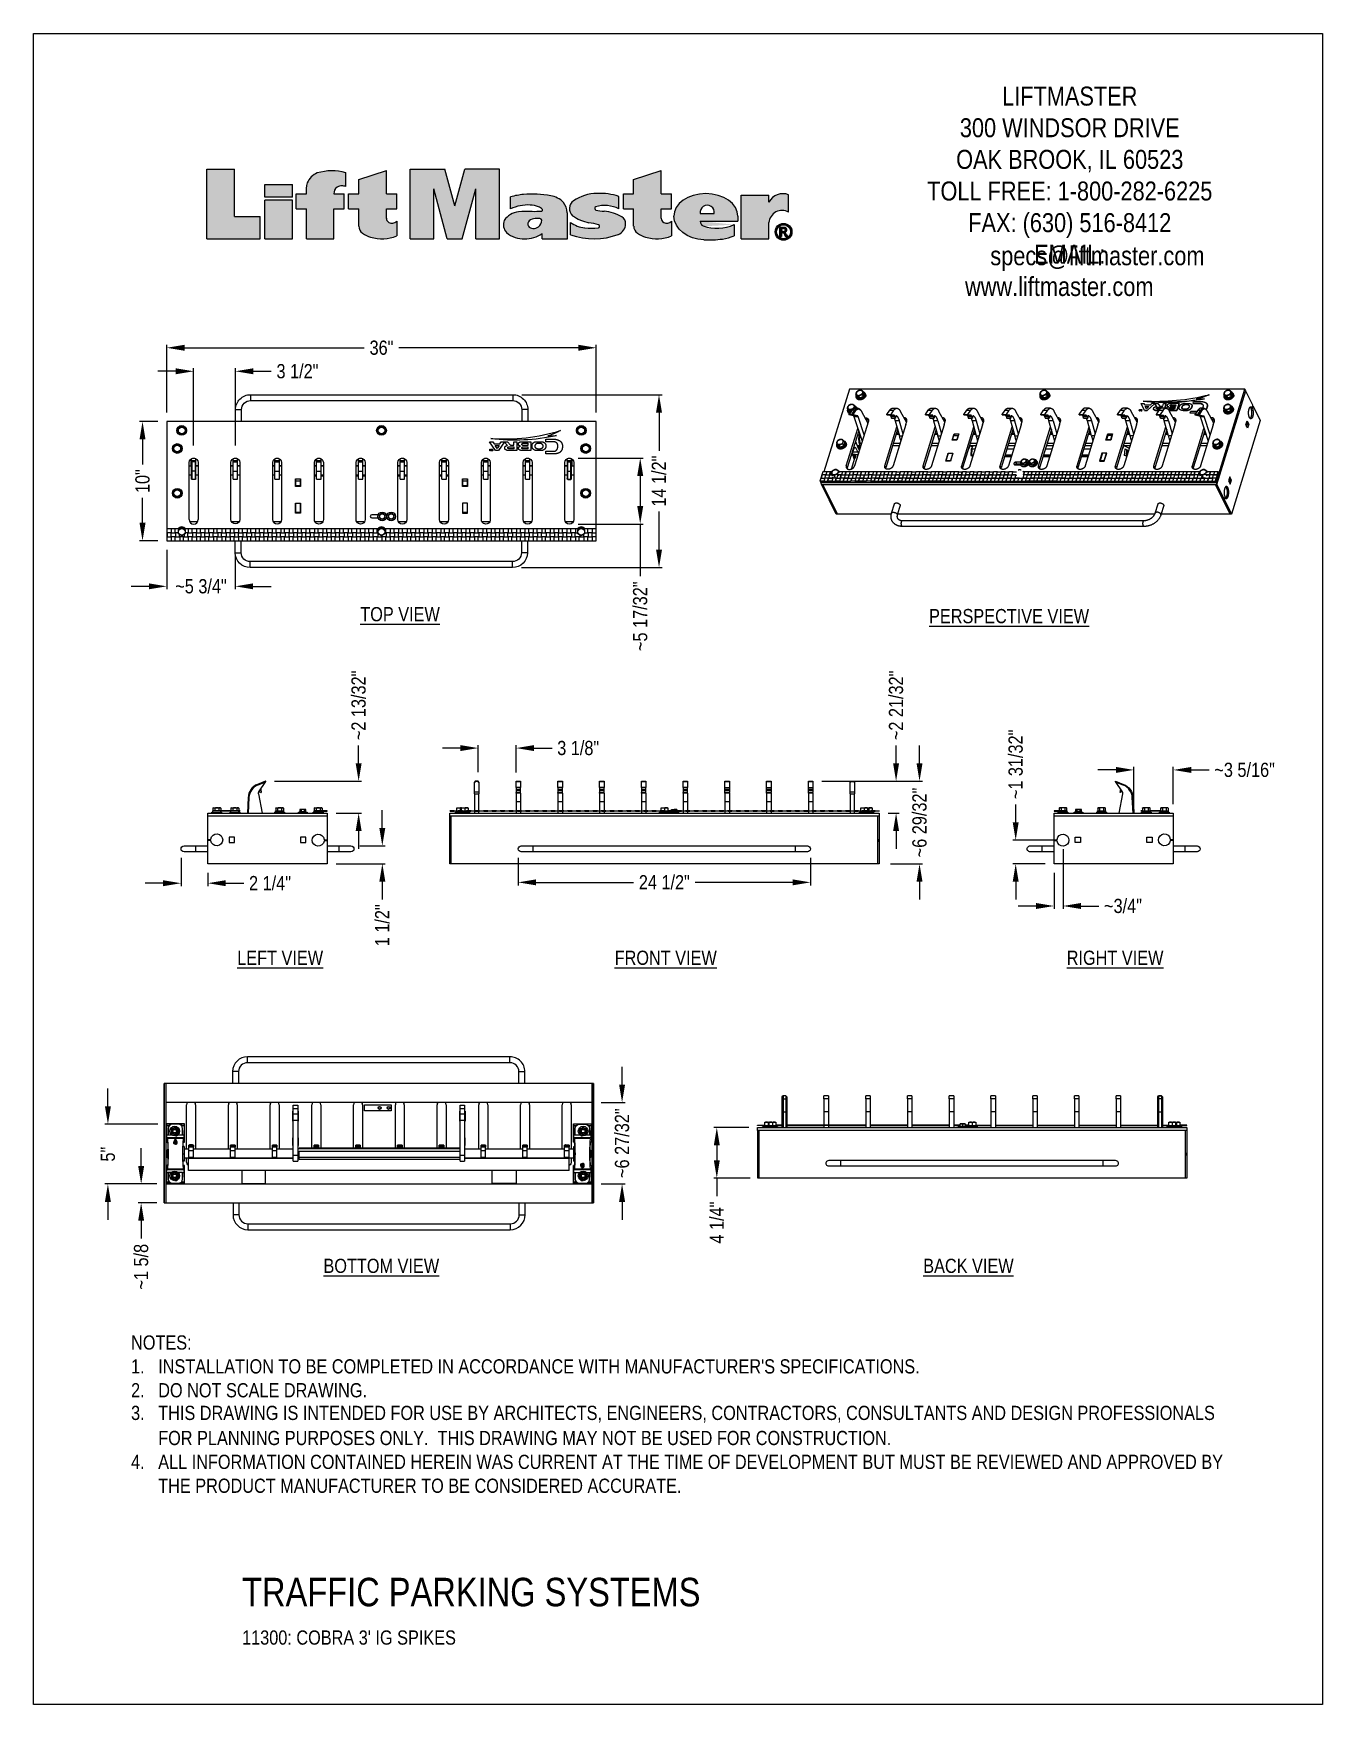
# Model space of a CAD drawing. Extents: x 0 to 216, y 0 to 280.
import ezdxf

# ---------------------------------------------------------------- set-up
doc = ezdxf.new("R2010")
doc.units = 0
doc.header["$MEASUREMENT"] = 0
doc.layers.get('0').update_dxf_attribs({"linetype": 'CONTINUOUS'})
for name, color, linetype in [('2132-LOGO$0$CADdetails-1-FINE', 1, 'CONTINUOUS'), ('2132-LOGO$0$CADdetails-2-FINELIGHT', 2, 'CONTINUOUS'), ('2132-LOGO$0$CADdetails-7-VERYFINE', 7, 'CONTINUOUS'), ('CADdetails-1-FINE', 1, 'CONTINUOUS'), ('CADdetails-11-VERYFINE', 11, 'CONTINUOUS'), ('CADdetails-2-FINELIGHT', 2, 'CONTINUOUS'), ('CADdetails-7-VERYFINE', 7, 'CONTINUOUS'), ('CADdetails-9-EXTRAFINE', 9, 'CONTINUOUS')]:
    doc.layers.add(name, color=color, linetype=linetype)
doc.styles.add('2132-LOGO$0$CADdetails-NOTES', font='ARIALN.TTF', dxfattribs={"height": 2.38})
doc.styles.add('2132-LOGO$0$CADdetails-SUBHEADING', font='ARIALN.TTF', dxfattribs={"height": 3.18})
doc.styles.add('CADdetails-DETAILTITLE', font='ARIALN.TTF', dxfattribs={"height": 4.77})
doc.styles.add('CADdetails-DIMENSIONS', font='ARIALN.TTF', dxfattribs={"height": 2.38})
doc.styles.add('CADdetails-NOTES', font='ARIALN.TTF', dxfattribs={"height": 2.38})
doc.dimstyles.new('CADdetails-DIM', dxfattribs={"dimtxt": 2.38, "dimasz": 3, "dimexe": 0.5, "dimexo": 1.5, "dimgap": 1, "dimtad": 0, "dimzin": 0, "dimdsep": 46, "dimtxsty": 'CADdetails-NOTES', "dimcen": 1, "dimclrd": 256, "dimclre": 256, "dimadec": 0, "dimazin": 0, "dimtfac": 1, "dimtofl": 0, "dimtmove": 0, "dimatfit": 3, "dimfxl": 0, "dimtolj": 1, "dimtzin": 0, "dimarcsym": 0})

msp = doc.modelspace()

# ---------------------------------------------------------------- texts
at = {"layer": 'CADdetails-1-FINE', "insert": (34.961, 12.421), "char_height": 2.38, "width": 161.99603, "attachment_point": 1, "style": 'CADdetails-NOTES'}
msp.add_mtext("11300: COBRA 3' IG SPIKES", dxfattribs=at)
at = {"layer": 'CADdetails-2-FINELIGHT', "char_height": 2.38, "attachment_point": 1, "style": 'CADdetails-DIMENSIONS'}
for s, insert in [('{\\W7.49512;\\L  \\W1;TOP VIEW}', (43.401, 183.886)), ('{\\W6.1926;\\L \\W1;PERSPECTIVE VIEW}', (145.37, 183.563)), ('{\\W7.18731;\\L  \\W1;LEFT VIEW}', (23.25, 126.316)), ('{\\W6.3008;\\L  \\W1;FRONT VIEW}', (87.834, 126.316)), ('{\\W6.59362;\\L  \\W1;RIGHT VIEW}', (163.133, 126.316)), ('{\\W5.54116;\\L  \\W1;BOTTOM VIEW}', (40.196, 74.701)), ('{\\W6.93998;\\L  \\W1;BACK VIEW}', (138.568, 74.701))]:
    msp.add_mtext_dynamic_manual_height_columns(s, width=35.96932, gutter_width=11.9, heights=[0], dxfattribs=dict(at, insert=insert))
at = {"layer": 'CADdetails-2-FINELIGHT', "insert": (34.961, 21.238), "char_height": 4.77, "width": 165.15557, "attachment_point": 1, "style": 'CADdetails-DETAILTITLE'}
msp.add_mtext('TRAFFIC PARKING SYSTEMS', dxfattribs=at)

# ---------------------------------------------------------------- blocks, each defined once
blk = doc.blocks.new('*T22')
at = {"char_height": 2.38, "width": 184.5948, "attachment_point": 4, "style": '2132-LOGO$0$CADdetails-NOTES'}
for s, insert in [('NOTES:', (0.06, -2)), ("1.   INSTALLATION TO BE COMPLETED IN ACCORDANCE WITH MANUFACTURER'S SPECIFICATIONS.", (0.06, -6)), ('2.   DO NOT SCALE DRAWING.', (0.06, -10)), ('3.   THIS DRAWING IS INTENDED FOR USE BY ARCHITECTS, ENGINEERS, CONTRACTORS, CONSULTANTS AND DESIGN PROFESSIONALS', (0.06, -14)), ('      FOR PLANNING PURPOSES ONLY.  THIS DRAWING MAY NOT BE USED FOR CONSTRUCTION.', (0.06, -18)), ('4.   ALL INFORMATION CONTAINED HEREIN WAS CURRENT AT THE TIME OF DEVELOPMENT BUT MUST BE REVIEWED AND APPROVED BY', (0.06, -22)), ('      THE PRODUCT MANUFACTURER TO BE CONSIDERED ACCURATE.', (0.06, -26))]:
    blk.add_mtext(s, dxfattribs=dict(at, insert=insert))
blk = doc.blocks.new('2132-LOGO')
at = {"layer": '2132-LOGO$0$CADdetails-1-FINE'}
h = blk.add_hatch(color=244, dxfattribs=at)
h.paths.add_polyline_path([(67.08, 253.95), (69.34, 245.58), (71.86, 245.58), (74.12, 253.95), (74.12, 245.58), (78.1, 245.58), (78.1, 257.28), (72.27, 257.28), (70.6, 251.1), (68.93, 257.28), (63.1, 257.28), (63.1, 245.58), (67.08, 245.58)])
h.paths.add_polyline_path([(54.51, 247.73, 0.235249), (55.12, 246.53, 0.089172), (56.49, 245.87, 0.172109), (60.87, 246.06), (60.87, 248.52, -0.256059), (59.75, 248.25, -0.33903), (59.14, 248.98), (59.14, 250.6), (60.87, 250.6), (60.87, 253.11), (59.14, 253.11), (59.14, 257.02), (54.51, 255.54), (54.51, 253.11), (52.78, 253.11), (52.78, 250.6), (54.51, 250.6)])
h.paths.add_polyline_path([(45.73, 245.58), (50.36, 245.58), (50.36, 250.6), (52.08, 250.6), (52.08, 253.11), (50.36, 253.11, -0.357633), (51.14, 254.35, -0.095902), (51.72, 254.45, -0.0773), (52.32, 254.37), (52.32, 256.67, 0.142904), (47.56, 256.62, 0.211757), (45.89, 254.94, 0.107559), (45.73, 253.11), (44, 253.11), (44, 250.6), (45.73, 250.6)])
h.paths.add_polyline_path([(43.39, 252.07), (38.77, 252.07), (38.77, 245.58), (43.39, 245.58)])
h.paths.add_polyline_path([(43.39, 252.56), (43.39, 254.66), (38.77, 254.66), (38.77, 252.56)])
h.paths.add_polyline_path([(33.7, 257.28), (29.07, 257.28), (29.07, 245.58), (38, 245.58), (38, 249.31), (33.7, 249.31)])
h = blk.add_hatch(color=244, dxfattribs=at)
edge = h.paths.add_edge_path()
edge.add_ellipse((112.66, 249.37), major_axis=(-5.38, 0), ratio=0.703021, start_angle=180, end_angle=360)
edge.add_line((107.28, 249.37), (107.28, 249.36))
edge.add_ellipse((112.38, 249.36), major_axis=(-5.09, 0.38), ratio=0.773354, start_angle=5.5129, end_angle=92.6623)
edge.add_arc((113.09, 263.02), 17.63, 267.5082, 277.7642)
edge.add_arc((114.23, 253.82), 8.36, 278.5361, 292.2861)
edge.add_line((117.4, 246.08), (117.4, 247.96))
edge.add_arc((114.55, 254.43), 7.07, 252.3379, 293.7991, ccw=False)
edge.add_arc((112.58, 248.53), 0.854, 180.3332, 258.0169, ccw=False)
edge.add_line((111.73, 248.52), (118.04, 248.52))
edge.add_line((118.04, 248.52), (118.04, 249.37))
h.paths.add_polyline_path([(111.73, 249.81, -1.200841), (114.07, 249.81)], flags=16)
h.paths.add_polyline_path([(105.2, 250.6), (106.93, 250.6), (106.93, 253.11), (105.2, 253.11), (105.2, 257.02), (100.57, 255.54), (100.57, 253.11), (98.85, 253.11), (98.85, 250.6), (100.57, 250.6), (100.57, 247.73, 0.235249), (101.18, 246.53, 0.089172), (102.56, 245.87, 0.172109), (106.93, 246.06), (106.93, 248.52, -0.256059), (105.82, 248.25, -0.33903), (105.2, 248.98)])
h.paths.add_polyline_path([(118.59, 245.58), (123.24, 245.58), (123.24, 248.01, -0.598814), (126.53, 250.06), (126.53, 252.97, 0.389446), (123.24, 251.71), (123.24, 252.9), (118.59, 252.9)])
h.paths.add_polyline_path([(93.06, 248.28, -0.032532), (94.65, 247.94, -0.932445), (94.56, 247.39, -0.051515), (92.36, 247.42, -0.129086), (90, 248.32), (90, 246.25, 0.175768), (98.01, 246.32, 0.337228), (99.2, 248.28, 0.213846), (98.61, 249.26, 0.066293), (97.17, 249.88, 0.045204), (95.61, 250.2, -0.015739), (94.31, 250.38, -0.910263), (94.28, 250.95, -0.190792), (98.1, 250.59), (98.1, 252.68, 0.093416), (94.43, 253.18, 0.153898), (90.46, 251.95, 0.470558), (90.33, 249.45, 0.100111)])
h.paths.add_polyline_path([(85.16, 250.22, -0.018673), (83.56, 250.19, 0.020413), (81.27, 250.11, 0.22157), (78.89, 248.67, 0.294097), (79.28, 246.63, 0.191269), (82.3, 245.58, 0.156975), (85.26, 246.49), (85.26, 245.58), (89.46, 245.58), (89.46, 249.96, 0.146721), (88.8, 251.69, 0.142291), (86.97, 252.74, 0.07216), (82.13, 253.03, 0.035896), (79.95, 252.64), (79.95, 250.59, -0.124926), (83.22, 251.25, -0.062635), (84.63, 250.96, -0.148172), (85.27, 250.5, -0.645615)])
h.paths.add_polyline_path([(84.65, 247.59, -0.164765), (83.69, 247.33, -0.2453), (82.94, 247.71, -0.404649), (83.17, 248.68, -0.144764), (84.09, 248.99, -0.02966), (84.87, 248.97, -0.510958), (85.16, 248.52, -0.173645)], flags=16)
h = blk.add_hatch(color=244, dxfattribs=at)
h.paths.add_polyline_path([(127.1, 246.76, 1), (124.28, 246.76, 1)])
h.paths.add_polyline_path([(126.87, 246.76, 1), (124.51, 246.76, 1)], flags=16)
edge = h.paths.add_edge_path(flags=0)
edge.add_line((126.35, 245.98), (126.05, 245.98))
edge.add_line((126.05, 245.98), (125.92, 246.22))
edge.add_spline(control_points=[(125.92, 246.22), (125.88, 246.29), (125.8, 246.41), (125.68, 246.59), (125.49, 246.63), (125.37, 246.63), (125.32, 246.62)], knot_values=[0, 0, 0, 0, 0.31134, 0.556892, 0.789412, 0.994892, 0.994892, 0.994892, 0.994892], degree=3, periodic=0)
edge.add_line((125.32, 246.62), (125.32, 245.98))
edge.add_line((125.32, 245.98), (125.08, 245.98))
edge.add_line((125.08, 245.98), (125.08, 247.5))
edge.add_line((125.08, 247.5), (125.6, 247.5))
edge.add_spline(control_points=[(125.6, 247.5), (125.68, 247.5), (125.81, 247.5), (126, 247.46), (126.12, 247.39), (126.2, 247.28), (126.25, 247.18), (126.24, 247.04), (126.22, 246.92), (126.12, 246.78), (125.99, 246.68), (125.87, 246.67), (125.81, 246.66)], knot_values=[0, 0, 0, 0, 0.288129, 0.492137, 0.730007, 0.79725, 1.042768, 1.095606, 1.336735, 1.501526, 1.734492, 1.945483, 1.945483, 1.945483, 1.945483], degree=3, periodic=0)
edge.add_spline(control_points=[(125.81, 246.66), (125.86, 246.63), (125.95, 246.58), (126.06, 246.44), (126.13, 246.34), (126.17, 246.28)], knot_values=[0, 0, 0, 0, 0.192496, 0.40089, 0.668417, 0.668417, 0.668417, 0.668417], degree=3, periodic=0)
edge.add_line((126.17, 246.28), (126.35, 245.98))
edge = h.paths.add_edge_path(flags=0)
edge.add_spline(control_points=[(125.67, 247.29), (125.73, 247.29), (125.84, 247.29), (125.96, 247.19), (126.01, 247.05), (125.95, 246.91), (125.79, 246.84), (125.69, 246.84), (125.62, 246.83)], knot_values=[0, 0, 0, 0, 0.220274, 0.383806, 0.54554, 0.77956, 0.884581, 1.162966, 1.162966, 1.162966, 1.162966], degree=3, periodic=0)
edge.add_line((125.62, 246.83), (125.32, 246.83))
edge.add_line((125.32, 246.83), (125.32, 247.29))
edge.add_line((125.32, 247.29), (125.6, 247.29))
edge.add_line((125.6, 247.29), (125.67, 247.29))
at = {"layer": '2132-LOGO$0$CADdetails-1-FINE', "color": 244}
for p, q in [((29.07, 257.28), (33.7, 257.28)), ((29.07, 245.58), (29.07, 257.28)), ((33.7, 249.31), (33.7, 257.28)), ((52.32, 254.37), (52.32, 256.67)), ((54.51, 255.54), (59.14, 257.02)), ((54.51, 253.11), (54.51, 255.54)), ((59.14, 253.11), (59.14, 257.02)), ((63.1, 245.58), (63.1, 257.28)), ((63.1, 257.28), (68.93, 257.28)), ((70.6, 251.1), (68.93, 257.28)), ((70.6, 251.1), (72.27, 257.28)), ((78.1, 257.28), (72.27, 257.28)), ((78.1, 245.58), (78.1, 257.28)), ((100.57, 255.54), (105.2, 257.02)), ((100.57, 253.11), (100.57, 255.54)), ((105.2, 253.11), (105.2, 257.02)), ((38.77, 254.66), (43.39, 254.66)), ((38.77, 252.56), (38.77, 254.66)), ((43.39, 252.56), (38.77, 252.56)), ((38.77, 245.58), (38.77, 252.07)), ((43.39, 252.07), (38.77, 252.07)), ((43.39, 252.56), (43.39, 254.66)), ((43.39, 245.58), (43.39, 252.07)), ((44, 253.11), (45.73, 253.11)), ((44, 250.6), (44, 253.11)), ((50.36, 253.11), (52.08, 253.11)), ((52.08, 250.6), (52.08, 253.11)), ((52.78, 253.11), (54.51, 253.11)), ((52.78, 250.6), (52.78, 253.11)), ((59.14, 253.11), (60.87, 253.11)), ((60.87, 250.6), (60.87, 253.11)), ((67.08, 245.58), (67.08, 253.95)), ((69.34, 245.58), (67.08, 253.95)), ((71.86, 245.58), (74.12, 253.95)), ((74.12, 245.58), (74.12, 253.95)), ((79.95, 250.59), (79.95, 252.64)), ((98.1, 250.59), (98.1, 252.68)), ((98.85, 253.11), (100.57, 253.11)), ((98.85, 250.6), (98.85, 253.11)), ((105.2, 253.11), (106.93, 253.11)), ((106.93, 250.6), (106.93, 253.11)), ((118.59, 245.58), (118.59, 252.9)), ((118.59, 252.9), (123.24, 252.9)), ((123.24, 251.71), (123.24, 252.9)), ((126.53, 250.06), (126.53, 252.97)), ((33.7, 249.31), (38, 249.31)), ((38, 245.58), (38, 249.31)), ((44, 250.6), (45.73, 250.6)), ((45.73, 245.58), (45.73, 250.6)), ((50.36, 245.58), (50.36, 250.6)), ((50.36, 250.6), (52.08, 250.6)), ((52.78, 250.6), (54.51, 250.6)), ((54.51, 247.73), (54.51, 250.6)), ((59.14, 248.98), (59.14, 250.6)), ((59.14, 250.6), (60.87, 250.6)), ((89.46, 245.58), (89.46, 249.96)), ((98.85, 250.6), (100.57, 250.6)), ((100.57, 247.73), (100.57, 250.6)), ((105.2, 248.98), (105.2, 250.6)), ((105.2, 250.6), (106.93, 250.6)), ((107.28, 249.36), (107.28, 249.37)), ((111.73, 249.81), (114.07, 249.81)), ((118.04, 249.37), (118.04, 248.52)), ((60.87, 248.52), (60.87, 246.06)), ((85.26, 245.58), (85.26, 246.49)), ((90, 246.25), (90, 248.32)), ((106.93, 248.52), (106.93, 246.06)), ((111.73, 248.52), (118.04, 248.52)), ((117.4, 247.96), (117.4, 246.08)), ((123.24, 245.58), (123.24, 248.3)), ((29.07, 245.58), (38, 245.58)), ((38.77, 245.58), (43.39, 245.58)), ((45.73, 245.58), (50.36, 245.58)), ((63.1, 245.58), (67.08, 245.58)), ((69.34, 245.58), (71.86, 245.58)), ((74.12, 245.58), (78.1, 245.58)), ((85.26, 245.58), (89.46, 245.58)), ((118.59, 245.58), (123.24, 245.58))]:
    blk.add_line(p, q, dxfattribs=at)
at = {"layer": '2132-LOGO$0$CADdetails-1-FINE', "color": 244, "flags": 128}
for points in [[(125.6, 247.5), (125.08, 247.5), (125.6, 247.5)], [(125.08, 247.5), (125.08, 245.98), (125.08, 247.5)], [(125.32, 246.83), (125.32, 247.29), (125.32, 246.83), (125.32, 246.83)], [(125.32, 247.29), (125.6, 247.29), (125.32, 247.29)], [(125.62, 246.83), (125.32, 246.83), (125.62, 246.83)], [(125.32, 245.98), (125.32, 246.62), (125.32, 245.98)], [(125.6, 247.29), (125.67, 247.29), (125.6, 247.29)], [(125.08, 245.98), (125.32, 245.98), (125.08, 245.98)], [(125.92, 246.22), (126.05, 245.98), (125.92, 246.22)], [(126.05, 245.98), (126.35, 245.98), (126.05, 245.98)], [(126.35, 245.98), (126.17, 246.28), (126.35, 245.98)]]:
    blk.add_lwpolyline(points, dxfattribs=at)
at = {"layer": '2132-LOGO$0$CADdetails-1-FINE', "color": 244}
for radius in [1.41, 1.18]:
    blk.add_circle((125.69, 246.76), radius, dxfattribs=at)
for centre, radius, start, end in [((50.02, 253.65), 4.33, 162.565, 187.1213), ((48.62, 253.9), 2.92, 111.2565, 159.0812), ((50.02, 248.49), 8.49, 74.2741, 106.805), ((51.5, 253.26), 1.15, 121.9404, 187.2528), ((51.68, 252.89), 1.56, 88.3748, 120.1912), ((51.77, 252.48), 1.97, 73.8458, 91.5265), ((83.76, 237.66), 15.45, 96.0509, 104.274), ((83.55, 236.21), 16.88, 79.3412, 94.841), ((86.09, 249.05), 3.79, 44.1928, 81.0869), ((94.41, 246.27), 6.91, 89.7857, 124.782), ((94.94, 243.2), 10, 71.5558, 92.9031), ((125.57, 250.55), 2.6, 68.3596, 153.4726), ((81.62, 246.84), 3.29, 96.1022, 146.0748), ((82.89, 244.47), 6.79, 87.1528, 115.6362), ((83.37, 222.21), 27.98, 89.6137, 94.2915), ((82.79, 245.52), 5.74, 71.1678, 85.6584), ((83.88, 271.66), 21.47, 269.1399, 273.4189), ((84.19, 249.66), 1.37, 37.8554, 70.9213), ((85.15, 250.39), 0.166, 271.6749, 43.0624), ((86.24, 249.74), 3.22, 3.8655, 37.2533), ((91.43, 250.65), 1.62, 126.4744, 227.2733), ((94.59, 255.63), 7.5, 235.4006, 258.2682), ((94.33, 250.67), 0.288, 115.1526, 253.1468), ((95.74, 245.96), 5.21, 63.0113, 107.1511), ((97.79, 270.93), 20.84, 260.2041, 264.0079), ((94.58, 241.45), 8.82, 72.9495, 83.3024), ((95.58, 244.17), 5.93, 59.3234, 74.4944), ((97.81, 248.11), 1.41, 358.7883, 55.2135), ((112.9, 250.03), 1.19, 349.5717, 190.4283), ((125.44, 248.15), 2.2, 60.1817, 176.1633), ((56.01, 247.74), 1.5, 180.4001, 235.0042), ((57.67, 250.03), 4.33, 234.4653, 254.2741), ((59.92, 249.02), 0.783, 177.2937, 240.9507), ((60.07, 249.4), 1.19, 243.8238, 312.1962), ((80.67, 247.95), 1.92, 157.8934, 223.4472), ((82.11, 249.91), 4.34, 229.2521, 272.5647), ((82.37, 250.63), 5.05, 269.2166, 304.9014), ((83.55, 248.08), 0.714, 130.6157, 210.8324), ((83.68, 248.24), 0.912, 215.7944, 270.9244), ((84.15, 247.27), 1.72, 92.8144, 128.3009), ((83.79, 248.88), 1.55, 266.3471, 303.7722), ((84.36, 242.38), 6.61, 85.5219, 92.5414), ((83.61, 248.76), 1.56, 311.6758, 358.2293), ((84.85, 248.64), 0.332, 11.7176, 85.2239), ((92.89, 252.37), 4.97, 234.4968, 263.9185), ((93.63, 258.08), 10.73, 263.1902, 275.5055), ((91.21, 235.92), 12.5, 73.8644, 81.4617), ((94.59, 247.67), 0.278, 285.3077, 70.6976), ((97.32, 248.08), 1.89, 291.3392, 359.8378), ((102.08, 247.74), 1.5, 180.4001, 235.0042), ((103.73, 250.03), 4.33, 234.4653, 254.2741), ((105.98, 249.02), 0.783, 177.2937, 240.9507), ((106.13, 249.4), 1.19, 243.8238, 312.1962), ((112.58, 248.53), 0.854, 180.3332, 245.1005), ((114.55, 254.43), 7.07, 250.7796, 293.7991), ((58.4, 252.13), 6.54, 253.0739, 292.1357), ((93.9, 257.32), 11.74, 250.5675, 290.4432), ((104.46, 252.13), 6.54, 253.0739, 292.1357), ((113.09, 263.02), 17.63, 267.5082, 277.7642), ((114.23, 253.82), 8.36, 278.5361, 292.2861)]:
    blk.add_arc(centre, radius, start, end, dxfattribs=at)
blk.add_ellipse((112.66, 249.37), major_axis=(-5.38, 0), ratio=0.703021, start_param=3.141593, end_param=6.283185, dxfattribs=at)
at = {"layer": '2132-LOGO$0$CADdetails-1-FINE', "color": 244, "extrusion": (0, 0, -1)}
blk.add_ellipse((112.38, 249.36), major_axis=(-5.09, 0.38), ratio=0.773354, start_param=4.665924, end_param=6.186967, dxfattribs=at)
at = {"layer": '2132-LOGO$0$CADdetails-1-FINE', "color": 244}
for points in [[(125.32, 246.62), (125.48, 246.62), (125.66, 246.57), (125.79, 246.43), (125.92, 246.22)], [(125.81, 246.66), (125.98, 246.69), (126.13, 246.8), (126.2, 246.9), (126.25, 247.09), (126.25, 247.13), (126.18, 247.31), (126.14, 247.35), (125.99, 247.46), (125.83, 247.49), (125.6, 247.5)], [(125.62, 246.83), (125.84, 246.86), (125.91, 246.9), (125.99, 247.07), (125.95, 247.19), (125.85, 247.27), (125.67, 247.29)], [(126.17, 246.28), (126.05, 246.45), (125.94, 246.58), (125.81, 246.66)]]:
    blk.add_spline(points, degree=3, dxfattribs=at)
at = {"layer": '2132-LOGO$0$CADdetails-7-VERYFINE'}
blk.add_lwpolyline([(0, 0), (0, 280), (216, 280), (216, 0)], close=True, dxfattribs=at)
blk.add_blockref('*T22', (16.3, 62.65))
at = {"layer": '2132-LOGO$0$CADdetails-2-FINELIGHT', "style": '2132-LOGO$0$CADdetails-SUBHEADING'}
blk.add_text('www.liftmaster.com ', height=3.18, dxfattribs=at).set_placement((156.1, 236.01))
at = {"layer": '2132-LOGO$0$CADdetails-2-FINELIGHT', "char_height": 3.18, "style": '2132-LOGO$0$CADdetails-SUBHEADING'}
for s, insert, width, attachment_point in [('LIFTMASTER\\P300 WINDSOR DRIVE\\POAK BROOK, IL 60523 \\PTOLL FREE: 1-800-282-6225\\PFAX: (630) 516-8412\\PEMAIL: ', (173.64, 271.09), 51.5117, 2), ('specs@liftmaster.com', (160.33, 244.34), 80.1707, 1)]:
    blk.add_mtext(s, dxfattribs=dict(at, insert=insert, width=width, attachment_point=attachment_point))
blk = doc.blocks.new('*D1')
at = {"layer": 'CADdetails-7-VERYFINE', "lineweight": -2}
for p, q in [((81.23, 141.88), (81.23, 137.26)), ((130.19, 141.88), (130.19, 137.26)), ((84.23, 137.76), (100.54, 137.76)), ((127.19, 137.76), (110.88, 137.76))]:
    blk.add_line(p, q, dxfattribs=at)
at = {"layer": 'CADdetails-7-VERYFINE'}
for points in [[(84.23, 138.26), (84.23, 137.26), (81.23, 137.76)], [(127.19, 138.26), (127.19, 137.26), (130.19, 137.76)]]:
    blk.add_solid(points, dxfattribs=at)
at = {"layer": 'CADdetails-7-VERYFINE', "color": 0, "insert": (105.71, 137.76), "char_height": 2.38, "attachment_point": 5, "style": 'CADdetails-NOTES'}
blk.add_mtext('\\A1;24 1/2"', dxfattribs=at)
blk = doc.blocks.new('*D2')
at = {"layer": 'CADdetails-7-VERYFINE', "lineweight": -2}
for p, q in [((71.52, 160.26), (68.52, 160.26)), ((74.52, 156.2), (74.52, 160.76)), ((80.89, 156.17), (80.89, 160.76)), ((83.89, 160.26), (86.89, 160.26))]:
    blk.add_line(p, q, dxfattribs=at)
at = {"layer": 'CADdetails-7-VERYFINE'}
for points in [[(71.52, 160.76), (71.52, 159.76), (74.52, 160.26)], [(83.89, 160.76), (83.89, 159.76), (80.89, 160.26)]]:
    blk.add_solid(points, dxfattribs=at)
at = {"layer": 'CADdetails-7-VERYFINE', "color": 0, "insert": (91.28, 160.26), "char_height": 2.38, "attachment_point": 5, "style": 'CADdetails-NOTES'}
blk.add_mtext('\\A1;3 1/8"', dxfattribs=at)
blk = doc.blocks.new('*D3')
at = {"layer": 'CADdetails-7-VERYFINE', "lineweight": -2}
for p, q in [((58.46, 146.88), (58.46, 149.88)), ((54.71, 143.88), (58.96, 143.88)), ((50.71, 140.88), (58.96, 140.88)), ((58.46, 137.88), (58.46, 134.88))]:
    blk.add_line(p, q, dxfattribs=at)
at = {"layer": 'CADdetails-7-VERYFINE'}
for points in [[(57.96, 146.88), (58.96, 146.88), (58.46, 143.88)], [(57.96, 137.88), (58.96, 137.88), (58.46, 140.88)]]:
    blk.add_solid(points, dxfattribs=at)
at = {"layer": 'CADdetails-7-VERYFINE', "color": 0, "insert": (58.46, 130.57), "char_height": 2.38, "attachment_point": 5, "rotation": 90, "style": 'CADdetails-NOTES'}
blk.add_mtext('\\A1;1 1/2"', dxfattribs=at)
blk = doc.blocks.new('*D4')
at = {"layer": 'CADdetails-7-VERYFINE', "lineweight": -2}
for p, q in [((54.49, 157.7), (54.49, 160.7)), ((40.4, 154.7), (54.99, 154.7)), ((50.71, 149.37), (54.99, 149.37)), ((54.49, 146.37), (54.49, 143.37))]:
    blk.add_line(p, q, dxfattribs=at)
at = {"layer": 'CADdetails-7-VERYFINE'}
for points in [[(53.99, 157.7), (54.99, 157.7), (54.49, 154.7)], [(53.99, 146.37), (54.99, 146.37), (54.49, 149.37)]]:
    blk.add_solid(points, dxfattribs=at)
at = {"layer": 'CADdetails-7-VERYFINE', "color": 0, "insert": (54.49, 167.41), "char_height": 2.38, "attachment_point": 5, "rotation": 90, "style": 'CADdetails-NOTES'}
blk.add_mtext('\\A1;~2 13/32"', dxfattribs=at)
blk = doc.blocks.new('*D5')
at = {"layer": 'CADdetails-7-VERYFINE', "lineweight": -2}
for p, q in [((24.73, 141.88), (24.73, 137.12)), ((21.73, 137.62), (18.73, 137.62)), ((29.23, 139.38), (29.23, 137.12)), ((32.23, 137.62), (35.23, 137.62))]:
    blk.add_line(p, q, dxfattribs=at)
at = {"layer": 'CADdetails-7-VERYFINE'}
for points in [[(21.73, 138.12), (21.73, 137.12), (24.73, 137.62)], [(32.23, 138.12), (32.23, 137.12), (29.23, 137.62)]]:
    blk.add_solid(points, dxfattribs=at)
at = {"layer": 'CADdetails-7-VERYFINE', "color": 0, "insert": (39.64, 137.62), "char_height": 2.38, "attachment_point": 5, "style": 'CADdetails-NOTES'}
blk.add_mtext('\\A1;2 1/4"', dxfattribs=at)
blk = doc.blocks.new('*D6')
at = {"layer": 'CADdetails-7-VERYFINE', "lineweight": -2}
for p, q in [((148.47, 157.7), (148.47, 160.7)), ((132.09, 154.7), (148.97, 154.7)), ((143.58, 140.88), (148.97, 140.88)), ((148.47, 137.88), (148.47, 134.88))]:
    blk.add_line(p, q, dxfattribs=at)
at = {"layer": 'CADdetails-7-VERYFINE'}
for points in [[(147.97, 157.7), (148.97, 157.7), (148.47, 154.7)], [(147.97, 137.88), (148.97, 137.88), (148.47, 140.88)]]:
    blk.add_solid(points, dxfattribs=at)
at = {"layer": 'CADdetails-7-VERYFINE', "color": 0, "insert": (148.47, 147.79), "char_height": 2.38, "attachment_point": 5, "rotation": 90, "style": 'CADdetails-NOTES'}
blk.add_mtext('\\A1;~6 29/32"', dxfattribs=at)
blk = doc.blocks.new('*D7')
at = {"layer": 'CADdetails-7-VERYFINE', "lineweight": -2}
for p, q in [((144.54, 157.7), (144.54, 160.7)), ((138.96, 154.7), (145.04, 154.7)), ((143.21, 149.37), (145.04, 149.37)), ((144.54, 146.37), (144.54, 143.37))]:
    blk.add_line(p, q, dxfattribs=at)
at = {"layer": 'CADdetails-7-VERYFINE'}
for points in [[(144.04, 157.7), (145.04, 157.7), (144.54, 154.7)], [(144.04, 146.37), (145.04, 146.37), (144.54, 149.37)]]:
    blk.add_solid(points, dxfattribs=at)
at = {"layer": 'CADdetails-7-VERYFINE', "color": 0, "insert": (144.54, 167.41), "char_height": 2.38, "attachment_point": 5, "rotation": 90, "style": 'CADdetails-NOTES'}
blk.add_mtext('\\A1;~2 21/32"', dxfattribs=at)
blk = doc.blocks.new('*D8')
at = {"layer": 'CADdetails-7-VERYFINE', "lineweight": -2}
for p, q in [((164.58, 147.82), (164.58, 150.82)), ((171.01, 144.82), (164.08, 144.82)), ((169.51, 140.88), (164.08, 140.88)), ((164.58, 137.88), (164.58, 134.88))]:
    blk.add_line(p, q, dxfattribs=at)
at = {"layer": 'CADdetails-7-VERYFINE'}
for points in [[(164.08, 147.82), (165.08, 147.82), (164.58, 144.82)], [(164.08, 137.88), (165.08, 137.88), (164.58, 140.88)]]:
    blk.add_solid(points, dxfattribs=at)
at = {"layer": 'CADdetails-7-VERYFINE', "color": 0, "insert": (164.58, 157.52), "char_height": 2.38, "attachment_point": 5, "rotation": 90, "style": 'CADdetails-NOTES'}
blk.add_mtext('\\A1;~1 31/32"', dxfattribs=at)
blk = doc.blocks.new('*D9')
at = {"layer": 'CADdetails-7-VERYFINE', "lineweight": -2}
for p, q in [((172.51, 143.32), (172.51, 133.3)), ((171.01, 139.38), (171.01, 133.3)), ((168.01, 133.8), (165.01, 133.8)), ((175.51, 133.8), (178.51, 133.8))]:
    blk.add_line(p, q, dxfattribs=at)
at = {"layer": 'CADdetails-7-VERYFINE'}
for points in [[(168.01, 134.3), (168.01, 133.3), (171.01, 133.8)], [(175.51, 134.3), (175.51, 133.3), (172.51, 133.8)]]:
    blk.add_solid(points, dxfattribs=at)
at = {"layer": 'CADdetails-7-VERYFINE', "color": 0, "insert": (182.56, 133.8), "char_height": 2.38, "attachment_point": 5, "style": 'CADdetails-NOTES'}
blk.add_mtext('\\A1;~3/4"', dxfattribs=at)
blk = doc.blocks.new('*D10')
at = {"layer": 'CADdetails-7-VERYFINE', "lineweight": -2}
for p, q in [((184.37, 150.87), (184.37, 157.1)), ((190.99, 150.87), (190.99, 157.1)), ((181.37, 156.6), (178.37, 156.6)), ((193.99, 156.6), (196.99, 156.6))]:
    blk.add_line(p, q, dxfattribs=at)
at = {"layer": 'CADdetails-7-VERYFINE'}
for points in [[(181.37, 157.1), (181.37, 156.1), (184.37, 156.6)], [(193.99, 157.1), (193.99, 156.1), (190.99, 156.6)]]:
    blk.add_solid(points, dxfattribs=at)
at = {"layer": 'CADdetails-7-VERYFINE', "color": 0, "insert": (202.94, 156.6), "char_height": 2.38, "attachment_point": 5, "style": 'CADdetails-NOTES'}
blk.add_mtext('\\A1;~3 5/16"', dxfattribs=at)
blk = doc.blocks.new('*D11')
at = {"layer": 'CADdetails-7-VERYFINE', "lineweight": -2}
for p, q in [((81.83, 219.47), (105.32, 219.47)), ((104.82, 216.47), (104.82, 210.05)), ((104.82, 193.5), (104.82, 199.92)), ((81.77, 190.5), (105.32, 190.5))]:
    blk.add_line(p, q, dxfattribs=at)
at = {"layer": 'CADdetails-7-VERYFINE'}
for points in [[(104.32, 216.47), (105.32, 216.47), (104.82, 219.47)], [(104.32, 193.5), (105.32, 193.5), (104.82, 190.5)]]:
    blk.add_solid(points, dxfattribs=at)
at = {"layer": 'CADdetails-7-VERYFINE', "color": 0, "insert": (104.82, 204.99), "char_height": 2.38, "attachment_point": 5, "rotation": 90, "style": 'CADdetails-NOTES'}
blk.add_mtext('\\A1;14 1/2"', dxfattribs=at)
blk = doc.blocks.new('*D12')
at = {"layer": 'CADdetails-7-VERYFINE', "lineweight": -2}
for p, q in [((91.29, 208.85), (102.17, 208.85)), ((101.67, 205.85), (101.67, 200.8)), ((91.29, 197.8), (102.17, 197.8)), ((101.67, 197.8), (101.67, 189.06))]:
    blk.add_line(p, q, dxfattribs=at)
at = {"layer": 'CADdetails-7-VERYFINE'}
for points in [[(101.17, 205.85), (102.17, 205.85), (101.67, 208.85)], [(101.17, 200.8), (102.17, 200.8), (101.67, 197.8)]]:
    blk.add_solid(points, dxfattribs=at)
at = {"layer": 'CADdetails-7-VERYFINE', "color": 0, "insert": (101.67, 182.35), "char_height": 2.38, "attachment_point": 5, "rotation": 90, "style": 'CADdetails-NOTES'}
blk.add_mtext('\\A1;~5 17/32"', dxfattribs=at)
blk = doc.blocks.new('*D13')
at = {"layer": 'CADdetails-7-VERYFINE', "lineweight": -2}
for p, q in [((22.35, 216.48), (22.35, 227.83)), ((25.35, 227.33), (55.44, 227.33)), ((91.29, 227.33), (61.2, 227.33)), ((94.29, 216.48), (94.29, 227.83))]:
    blk.add_line(p, q, dxfattribs=at)
at = {"layer": 'CADdetails-7-VERYFINE'}
for points in [[(25.35, 227.83), (25.35, 226.83), (22.35, 227.33)], [(91.29, 227.83), (91.29, 226.83), (94.29, 227.33)]]:
    blk.add_solid(points, dxfattribs=at)
at = {"layer": 'CADdetails-7-VERYFINE', "color": 0, "insert": (58.32, 227.33), "char_height": 2.38, "attachment_point": 5, "style": 'CADdetails-NOTES'}
blk.add_mtext('\\A1;36"', dxfattribs=at)
blk = doc.blocks.new('*D14')
at = {"layer": 'CADdetails-7-VERYFINE', "lineweight": -2}
for p, q in [((23.84, 223.39), (20.84, 223.39)), ((26.84, 210.97), (26.84, 223.89)), ((33.84, 210.97), (33.84, 223.89)), ((36.84, 223.39), (39.84, 223.39))]:
    blk.add_line(p, q, dxfattribs=at)
at = {"layer": 'CADdetails-7-VERYFINE'}
for points in [[(23.84, 223.89), (23.84, 222.89), (26.84, 223.39)], [(36.84, 223.89), (36.84, 222.89), (33.84, 223.39)]]:
    blk.add_solid(points, dxfattribs=at)
at = {"layer": 'CADdetails-7-VERYFINE', "color": 0, "insert": (44.24, 223.39), "char_height": 2.38, "attachment_point": 5, "style": 'CADdetails-NOTES'}
blk.add_mtext('\\A1;3 1/2"', dxfattribs=at)
blk = doc.blocks.new('*D15')
at = {"layer": 'CADdetails-7-VERYFINE', "lineweight": -2}
for p, q in [((20.85, 214.98), (17.78, 214.98)), ((18.28, 211.98), (18.28, 207.78)), ((18.28, 198), (18.28, 202.2)), ((20.85, 195), (17.78, 195))]:
    blk.add_line(p, q, dxfattribs=at)
at = {"layer": 'CADdetails-7-VERYFINE'}
for points in [[(17.78, 211.98), (18.78, 211.98), (18.28, 214.98)], [(17.78, 198), (18.78, 198), (18.28, 195)]]:
    blk.add_solid(points, dxfattribs=at)
at = {"layer": 'CADdetails-7-VERYFINE', "color": 0, "insert": (18.28, 204.99), "char_height": 2.38, "attachment_point": 5, "rotation": 90, "style": 'CADdetails-NOTES'}
blk.add_mtext('\\A1;10"', dxfattribs=at)
blk = doc.blocks.new('*D16')
at = {"layer": 'CADdetails-7-VERYFINE', "lineweight": -2}
for p, q in [((22.35, 193.5), (22.35, 186.86)), ((33.81, 192.5), (33.81, 186.86)), ((19.35, 187.36), (16.35, 187.36)), ((36.81, 187.36), (39.81, 187.36))]:
    blk.add_line(p, q, dxfattribs=at)
at = {"layer": 'CADdetails-7-VERYFINE'}
for points in [[(19.35, 187.86), (19.35, 186.86), (22.35, 187.36)], [(36.81, 187.86), (36.81, 186.86), (33.81, 187.36)]]:
    blk.add_solid(points, dxfattribs=at)
at = {"layer": 'CADdetails-7-VERYFINE', "color": 0, "insert": (28.08, 187.36), "char_height": 2.38, "attachment_point": 5, "style": 'CADdetails-NOTES'}
blk.add_mtext('\\A1;~5 3/4"', dxfattribs=at)
blk = doc.blocks.new('*D17')
at = {"layer": 'CADdetails-7-VERYFINE', "lineweight": -2}
for p, q in [((98.63, 103.88), (98.63, 106.88)), ((95.11, 100.88), (99.13, 100.88)), ((95.11, 87.23), (99.13, 87.23)), ((98.63, 84.23), (98.63, 81.23))]:
    blk.add_line(p, q, dxfattribs=at)
at = {"layer": 'CADdetails-7-VERYFINE'}
for points in [[(98.13, 103.88), (99.13, 103.88), (98.63, 100.88)], [(98.13, 84.23), (99.13, 84.23), (98.63, 87.23)]]:
    blk.add_solid(points, dxfattribs=at)
at = {"layer": 'CADdetails-7-VERYFINE', "color": 0, "insert": (98.63, 94.06), "char_height": 2.38, "attachment_point": 5, "rotation": 90, "style": 'CADdetails-NOTES'}
blk.add_mtext('\\A1;~6 27/32"', dxfattribs=at)
blk = doc.blocks.new('*D18')
at = {"layer": 'CADdetails-7-VERYFINE', "lineweight": -2}
for p, q in [((119.85, 96.69), (114, 96.69)), ((114.5, 93.69), (114.5, 91.2)), ((120.1, 88.2), (114, 88.2)), ((114.5, 88.2), (114.5, 85.2))]:
    blk.add_line(p, q, dxfattribs=at)
at = {"layer": 'CADdetails-7-VERYFINE'}
for points in [[(114, 93.69), (115, 93.69), (114.5, 96.69)], [(114, 91.2), (115, 91.2), (114.5, 88.2)]]:
    blk.add_solid(points, dxfattribs=at)
at = {"layer": 'CADdetails-7-VERYFINE', "color": 0, "insert": (114.5, 80.76), "char_height": 2.38, "attachment_point": 5, "rotation": 90, "style": 'CADdetails-NOTES'}
blk.add_mtext('\\A1;4 1/4"', dxfattribs=at)
blk = doc.blocks.new('*D19')
at = {"layer": 'CADdetails-7-VERYFINE', "lineweight": -2}
for p, q in [((12.48, 100.23), (12.48, 103.23)), ((20.85, 97.23), (11.98, 97.23)), ((20.67, 87.23), (11.98, 87.23)), ((12.48, 84.23), (12.48, 81.23))]:
    blk.add_line(p, q, dxfattribs=at)
at = {"layer": 'CADdetails-7-VERYFINE'}
for points in [[(11.98, 100.23), (12.98, 100.23), (12.48, 97.23)], [(11.98, 84.23), (12.98, 84.23), (12.48, 87.23)]]:
    blk.add_solid(points, dxfattribs=at)
at = {"layer": 'CADdetails-7-VERYFINE', "color": 0, "insert": (12.48, 92.22), "char_height": 2.38, "attachment_point": 5, "rotation": 90, "style": 'CADdetails-NOTES'}
blk.add_mtext('\\A1;5"', dxfattribs=at)
blk = doc.blocks.new('*D20')
at = {"layer": 'CADdetails-7-VERYFINE', "lineweight": -2}
for p, q in [((18.05, 90.23), (18.05, 93.23)), ((20.67, 87.23), (17.55, 87.23)), ((20.67, 84.07), (17.55, 84.07)), ((18.05, 81.07), (18.05, 78.07))]:
    blk.add_line(p, q, dxfattribs=at)
at = {"layer": 'CADdetails-7-VERYFINE'}
for points in [[(17.55, 90.23), (18.55, 90.23), (18.05, 87.23)], [(17.55, 81.07), (18.55, 81.07), (18.05, 84.07)]]:
    blk.add_solid(points, dxfattribs=at)
at = {"layer": 'CADdetails-7-VERYFINE', "color": 0, "insert": (18.05, 73.36), "char_height": 2.38, "attachment_point": 5, "rotation": 90, "style": 'CADdetails-NOTES'}
blk.add_mtext('\\A1;~1 5/8', dxfattribs=at)

# ---------------------------------------------------------------- dimensions: what is measured, and where the dimension line sits
at = {"layer": 'CADdetails-7-VERYFINE'}
for base, p1, p2, text, picture, middle in [((33.837, 223.386), (26.844, 209.472), (33.837, 209.472), '3 1/2"', '*D14', (44.235, 223.386)), ((22.354, 227.331), (94.29, 214.978), (22.354, 214.978), '36"', '*D13', (58.322, 227.331)), ((22.354, 187.361), (33.814, 193.996), (22.354, 194.995), '~5 3/4"', '*D16', (28.084, 187.361)), ((80.885, 160.262), (74.516, 154.7), (80.885, 154.665), '3 1/8"', '*D2', (91.283, 160.262)), ((190.99, 156.602), (184.371, 149.371), (190.99, 149.371), '~3 5/16"', '*D10', (202.938, 156.602)), ((29.228, 137.619), (24.732, 143.376), (29.228, 140.878), '2 1/4"', '*D5', (39.642, 137.619)), ((130.187, 137.761), (81.23, 143.376), (130.187, 143.376), '24 1/2"', '*D1', (105.708, 137.761))]:
    dim = msp.add_linear_dim(base=base, p1=p1, p2=p2, text=text, dimstyle='CADdetails-DIM', dxfattribs=at)
    dim.commit()
    dim.dimension.update_dxf_attribs({"geometry": picture, "text_midpoint": middle})
for base, p1, p2, text, picture, middle in [((104.822, 219.474), (80.272, 190.499), (80.332, 219.474), '14 1/2"', '*D11', (104.822, 204.986)), ((18.275, 194.995), (22.354, 214.978), (22.354, 194.995), '10"', '*D15', (18.275, 204.986)), ((54.491, 154.701), (49.21, 149.371), (38.902, 154.701), '~2 13/32"', '*D4', (54.491, 167.408)), ((148.472, 140.878), (130.591, 154.697), (142.081, 140.878), '~6 29/32"', '*D6', (148.472, 147.788)), ((58.458, 140.878), (53.206, 143.876), (49.21, 140.878), '1 1/2"', '*D3', (58.458, 130.572)), ((98.632, 87.231), (93.61, 100.883), (93.61, 87.231), '~6 27/32"', '*D17', (98.632, 94.057)), ((114.495, 88.197), (121.346, 96.689), (121.596, 88.197), '4 1/4"', '*D18', (114.495, 80.76)), ((18.046, 84.066), (22.173, 87.231), (22.173, 84.066), '~1 5/8', '*D20', (18.046, 73.357))]:
    dim = msp.add_linear_dim(base=base, p1=p1, p2=p2, angle=90, text=text, dimstyle='CADdetails-DIM', dxfattribs=at)
    dim.commit()
    dim.dimension.update_dxf_attribs({"geometry": picture, "text_midpoint": middle})
for base, p1, p2, text, picture, middle in [((101.671, 197.8), (89.794, 208.848), (89.794, 197.8), '~5 17/32"', '*D12', (101.671, 182.354)), ((144.537, 149.371), (137.46, 154.7), (141.706, 149.371), '~2 21/32"', '*D7', (144.537, 167.406)), ((164.576, 140.878), (172.508, 144.817), (171.008, 140.878), '~1 31/32"', '*D8', (164.576, 157.524)), ((12.475, 87.231), (22.345, 97.228), (22.173, 87.231), '5"', '*D19', (12.475, 92.218))]:
    dim = msp.add_linear_dim(base=base, p1=p1, p2=p2, angle=90, text=text, dimstyle='CADdetails-DIM', dxfattribs=at)
    dim.commit()
    dim.dimension.update_dxf_attribs({"geometry": picture, "text_midpoint": middle, "dimtype": 160})
dim = msp.add_linear_dim(base=(171.008, 133.803), p1=(172.508, 144.817), p2=(171.008, 140.878), text='~3/4"', dimstyle='CADdetails-DIM', dxfattribs=at)
dim.commit()
dim.dimension.update_dxf_attribs({"geometry": '*D9', "text_midpoint": (182.561, 133.803), "dimtype": 160})

# ---------------------------------------------------------------- linework, layer by layer
at = {"layer": 'CADdetails-1-FINE'}
for points in [[(131.96, 204.97), (131.893, 204.752), (132.046, 204.442), (198.303, 204.442), (203.14, 220.095), (202.988, 220.405)], [(198.151, 204.752), (202.988, 220.405), (136.73, 220.405), (132.448, 206.548)], [(203.877, 217.395), (203.885, 217.389), (203.893, 217.383), (203.901, 217.376), (203.909, 217.368), (203.916, 217.36), (203.922, 217.354), (203.93, 217.344), (203.938, 217.335), (203.946, 217.324), (203.95, 217.32), (203.957, 217.309), (203.965, 217.298), (203.965, 217.297), (203.966, 217.296), (203.967, 217.294), (203.968, 217.293), (203.97, 217.292), (203.97, 217.292), (203.972, 217.291), (203.973, 217.29), (203.975, 217.29), (203.976, 217.289), (203.977, 217.289), (204.197, 217.289), (204.198, 217.289), (204.199, 217.29), (204.2, 217.29), (204.201, 217.29), (204.201, 217.29), (204.202, 217.291), (204.203, 217.291), (204.203, 217.292), (204.204, 217.292), (204.205, 217.293), (204.206, 217.293), (204.206, 217.294), (204.208, 217.296), (204.209, 217.298), (204.21, 217.3), (204.211, 217.302), (204.212, 217.303), (204.213, 217.305), (204.214, 217.307), (204.215, 217.309), (204.215, 217.311), (204.216, 217.313), (204.309, 217.614), (204.31, 217.62), (204.311, 217.626), (204.312, 217.633), (204.313, 217.636), (204.313, 217.643), (204.314, 217.651), (204.314, 217.659), (204.314, 217.66), (204.313, 217.663), (204.313, 217.67), (204.312, 217.677), (204.311, 217.683), (204.31, 217.688), (204.308, 217.693), (204.306, 217.698), (204.305, 217.702), (203.136, 220.082)], [(204.285, 217.538), (204.376, 217.538), (204.378, 217.538), (204.38, 217.538), (204.38, 217.537), (204.382, 217.537), (204.384, 217.535), (204.384, 217.535), (204.386, 217.533), (204.387, 217.532), (204.388, 217.531), (204.389, 217.529), (204.39, 217.527), (204.391, 217.525), (204.391, 217.525), (205.569, 215.126), (200.731, 199.473)], [(131.893, 204.752), (198.151, 204.752), (198.303, 204.442)], [(133.477, 201.994), (133.265, 201.994), (133.264, 201.994), (133.262, 201.994), (133.261, 201.995), (133.259, 201.996), (133.259, 201.996), (133.257, 201.997), (133.256, 201.998), (133.255, 202), (133.254, 202.002), (133.253, 202.002), (133.252, 202.004), (133.251, 202.005), (133.25, 202.007), (132.056, 204.442)], [(134.714, 199.473), (132.276, 204.442)], [(200.511, 199.473), (198.073, 204.442)], [(199.268, 202.007), (199.269, 202.005), (199.27, 202.004), (199.271, 202.002), (199.271, 202.002), (199.273, 202), (199.274, 201.998), (199.275, 201.997), (199.277, 201.996), (199.277, 201.996), (199.279, 201.995), (199.279, 201.994), (199.281, 201.994), (199.283, 201.994), (199.503, 201.994), (199.501, 201.994), (199.499, 201.994), (199.499, 201.995), (199.497, 201.996), (199.496, 201.997), (199.495, 201.997), (199.494, 201.999), (199.492, 202), (199.491, 202.002), (199.49, 202.003), (199.489, 202.005), (199.488, 202.007), (199.488, 202.007), (198.293, 204.442), (198.294, 204.445)], [(133.25, 202.007), (133.47, 202.007)], [(143.743, 199.473), (134.494, 199.473), (133.337, 201.83), (133.335, 201.834), (133.334, 201.839), (133.332, 201.844), (133.331, 201.849), (133.33, 201.855), (133.329, 201.862), (133.328, 201.87), (133.328, 201.872), (133.328, 201.873), (133.328, 201.881), (133.328, 201.889), (133.329, 201.896), (133.329, 201.899), (133.33, 201.906), (133.332, 201.912), (133.333, 201.918), (133.356, 201.994)], [(133.333, 201.918), (133.514, 201.918)], [(133.337, 201.83), (133.557, 201.83)], [(199.683, 202.245), (199.681, 202.245), (199.679, 202.244), (199.678, 202.243), (199.676, 202.242), (199.674, 202.24), (199.673, 202.239), (199.671, 202.237), (199.669, 202.234), (199.668, 202.231), (199.667, 202.23), (199.666, 202.227), (199.665, 202.224), (199.664, 202.221), (199.571, 201.918), (199.569, 201.912), (199.568, 201.906), (199.567, 201.899), (199.567, 201.896), (199.566, 201.889), (199.566, 201.881), (199.566, 201.873), (199.566, 201.872), (199.566, 201.87), (199.567, 201.862), (199.568, 201.855), (199.569, 201.849), (199.57, 201.844), (199.571, 201.839), (199.573, 201.834), (199.575, 201.83), (200.731, 199.473), (188.952, 199.473)], [(141.695, 148.871), (141.695, 140.878), (69.781, 140.878), (69.781, 148.871)], [(21.934, 84.066), (21.934, 104.048)], [(22.173, 104.048), (22.173, 84.066)], [(93.61, 84.066), (93.61, 104.048)], [(93.849, 104.048), (93.849, 84.066)], [(193.272, 96.19), (193.272, 88.197), (121.357, 88.197), (121.357, 96.19)], [(121.596, 88.197), (121.596, 96.19)], [(193.033, 88.197), (193.033, 96.19)], [(121.596, 92.341), (121.357, 92.341)], [(121.596, 92.278), (121.357, 92.278)], [(121.596, 92.118), (121.357, 92.118)], [(121.596, 92.056), (121.357, 92.056)], [(193.272, 92.341), (193.033, 92.341)], [(193.272, 92.278), (193.033, 92.278)], [(193.272, 92.118), (193.033, 92.118)], [(193.272, 92.056), (193.033, 92.056)]]:
    msp.add_lwpolyline(points, dxfattribs=at)
for points in [[(94.29, 214.978), (22.354, 214.978), (22.354, 194.995), (94.29, 194.995)], [(49.21, 149.371), (49.21, 140.878), (29.228, 140.878), (29.228, 149.371)], [(190.99, 149.371), (190.99, 140.878), (171.008, 140.878), (171.008, 149.371)], [(93.859, 104.048), (21.923, 104.048), (21.923, 84.066), (93.859, 84.066)], [(193.283, 96.19), (121.346, 96.19), (121.346, 96.689), (193.283, 96.689)]]:
    msp.add_lwpolyline(points, close=True, dxfattribs=at)
at = {"layer": 'CADdetails-11-VERYFINE'}
for points in [[(33.873, 214.978), (33.873, 216.976, -0.4142138), (36.371, 219.474), (80.332, 219.474, -0.4142138), (82.83, 216.976), (82.83, 214.978)], [(34.872, 214.978), (34.872, 216.976, -0.414214), (36.371, 218.475), (80.332, 218.475, -0.4142138), (81.831, 216.976), (81.831, 214.978)], [(143.776, 199.608), (143.78, 199.619), (143.785, 199.629), (143.79, 199.64), (143.796, 199.65), (143.797, 199.651), (143.804, 199.661), (143.811, 199.67), (143.819, 199.679), (143.829, 199.688), (143.83, 199.689), (143.84, 199.698), (143.851, 199.706), (143.862, 199.714), (143.874, 199.721), (143.887, 199.728), (143.902, 199.734), (143.917, 199.741), (143.929, 199.745), (143.946, 199.751), (143.963, 199.755), (143.982, 199.76), (144.001, 199.763), (144.02, 199.766), (144.041, 199.769), (144.063, 199.77), (144.063, 199.77), (144.086, 199.771), (144.109, 199.771), (144.132, 199.771), (144.156, 199.769), (144.18, 199.767), (144.205, 199.764), (144.219, 199.762), (144.244, 199.757), (144.269, 199.752), (144.294, 199.746), (144.32, 199.74), (144.345, 199.732), (144.37, 199.724), (144.378, 199.721), (144.387, 199.717), (144.411, 199.708), (144.435, 199.698), (144.458, 199.687), (144.48, 199.676), (144.502, 199.664), (144.523, 199.652), (144.539, 199.642), (144.558, 199.629), (144.576, 199.616), (144.593, 199.603), (144.609, 199.589), (144.625, 199.576), (144.639, 199.562), (144.644, 199.557), (144.657, 199.543), (144.669, 199.529), (144.68, 199.515), (144.69, 199.502), (144.699, 199.488), (144.707, 199.474), (144.714, 199.461, -0.1947686), (144.731, 199.313)], [(188.903, 199.313, 0.1937185), (188.886, 199.461), (188.878, 199.474), (188.87, 199.488), (188.862, 199.502), (188.852, 199.515), (188.841, 199.529), (188.829, 199.543), (188.816, 199.557), (188.811, 199.562), (188.797, 199.576), (188.781, 199.589), (188.765, 199.603), (188.748, 199.616), (188.73, 199.629), (188.71, 199.642), (188.695, 199.652), (188.674, 199.664), (188.652, 199.676), (188.63, 199.687), (188.607, 199.698), (188.583, 199.708), (188.559, 199.717), (188.549, 199.721), (188.541, 199.724), (188.516, 199.732), (188.491, 199.74), (188.466, 199.746), (188.441, 199.752), (188.416, 199.757), (188.39, 199.762), (188.377, 199.764), (188.352, 199.767), (188.328, 199.769), (188.304, 199.771), (188.281, 199.771), (188.258, 199.771), (188.235, 199.77), (188.234, 199.77), (188.213, 199.769), (188.192, 199.766), (188.172, 199.763), (188.153, 199.76), (188.135, 199.755), (188.118, 199.751), (188.101, 199.745), (188.089, 199.741), (188.073, 199.734), (188.059, 199.728), (188.046, 199.721), (188.034, 199.714), (188.022, 199.706), (188.012, 199.698), (188.001, 199.689), (188, 199.688), (187.991, 199.679), (187.983, 199.67), (187.975, 199.661), (187.969, 199.651), (187.968, 199.65), (187.962, 199.64), (187.956, 199.629), (187.952, 199.619), (187.948, 199.608)], [(82.77, 194.995), (82.77, 192.997, -0.4142125), (80.272, 190.499), (36.311, 190.499, -0.4142113), (33.814, 192.997), (33.814, 194.995)], [(81.771, 194.995), (81.771, 192.997, -0.4142131), (80.272, 191.498), (36.311, 191.498, -0.4142123), (34.813, 192.997), (34.813, 194.995)], [(29.228, 145.022, 0.4131894), (29.29, 144.96), (29.673, 144.958, 0.3752526), (29.735, 145.012, -14.8358305), (29.734, 144.744, 0.3752759), (29.673, 144.798), (29.29, 144.8, 0.4153145), (29.228, 144.737)], [(49.21, 144.67, 0.4132154), (49.148, 144.732), (48.762, 144.734, 0.3752966), (48.699, 144.68, -14.8360669), (48.7, 144.948, 0.3753313), (48.762, 144.893), (49.147, 144.892, 0.4151158), (49.21, 144.955)], [(171.008, 144.955, 0.415054), (171.07, 144.892), (171.455, 144.893, 0.3754315), (171.517, 144.948, -14.8348939), (171.518, 144.68, 0.375265), (171.456, 144.734), (171.07, 144.732, 0.4131766), (171.008, 144.67)], [(190.99, 144.737, 0.4153039), (190.927, 144.8), (190.545, 144.798, 0.3752007), (190.483, 144.744, -14.8352448), (190.482, 145.012, 0.3752459), (190.544, 144.958), (190.928, 144.96, 0.4132545), (190.99, 145.022)], [(29.228, 142.877), (25.231, 142.877, -0.9999974), (25.231, 143.876), (29.228, 143.876)], [(49.21, 143.876), (53.206, 143.876, -0.9999974), (53.206, 142.877), (49.21, 142.877)], [(171.008, 142.877), (167.011, 142.877, -1.0000117), (167.011, 143.876), (171.008, 143.876)], [(190.99, 143.876), (194.986, 143.876, -0.9999855), (194.986, 142.877), (190.99, 142.877)], [(82.34, 104.048), (82.34, 106.046, 0.4142146), (79.842, 108.544), (35.881, 108.544, 0.4142133), (33.383, 106.046), (33.383, 104.048)], [(81.341, 104.048), (81.341, 106.046, 0.4142138), (79.842, 107.545), (35.881, 107.545, 0.4142131), (34.382, 106.046), (34.382, 104.048)], [(181.264, 91.194, -1.0000117), (181.264, 90.195), (133.306, 90.195, -1.0000065), (133.306, 91.194), (181.264, 91.194)], [(33.443, 84.066), (33.443, 82.067, 0.4142133), (35.941, 79.57), (79.902, 79.57, 0.4142133), (82.399, 82.067), (82.399, 84.066)], [(34.442, 84.066), (34.442, 82.067, 0.4142139), (35.941, 80.569), (79.902, 80.569, 0.4142137), (81.4, 82.067), (81.4, 84.066)]]:
    msp.add_lwpolyline(points, format="xyb", dxfattribs=at)
for points in [[(36.371, 219.474), (36.371, 218.475)], [(80.332, 219.474), (80.332, 218.475)], [(33.873, 216.976), (34.872, 216.976)], [(82.83, 216.976), (81.831, 216.976)], [(187.896, 199.473), (144.78, 199.473)], [(145.61, 197.396), (145.605, 197.396), (145.6, 197.397), (145.595, 197.398), (145.589, 197.399), (145.584, 197.401), (145.579, 197.403), (145.578, 197.403), (145.573, 197.405), (145.567, 197.408), (145.562, 197.412), (145.557, 197.415), (145.551, 197.42), (145.546, 197.424), (145.541, 197.429), (145.535, 197.435), (145.53, 197.441), (145.524, 197.448), (145.519, 197.455), (145.517, 197.458), (145.511, 197.466), (145.505, 197.475), (145.5, 197.485), (145.494, 197.495), (145.489, 197.504), (145.482, 197.521), (145.474, 197.538), (145.467, 197.557), (145.461, 197.576), (145.454, 197.597), (145.449, 197.617), (145.443, 197.641), (145.438, 197.666), (145.433, 197.692), (145.428, 197.719), (145.425, 197.747), (145.424, 197.756), (145.421, 197.786), (145.418, 197.815), (145.417, 197.845), (145.416, 197.875), (145.416, 197.906), (145.416, 197.909), (145.416, 197.912), (145.417, 197.943), (145.418, 197.973), (145.42, 198.002), (145.423, 198.031), (145.427, 198.06), (145.428, 198.072), (145.433, 198.099), (145.437, 198.124), (145.443, 198.149), (145.449, 198.173), (145.455, 198.196), (145.461, 198.215), (145.468, 198.235), (145.475, 198.253), (145.475, 198.255), (145.483, 198.272), (145.49, 198.288), (145.498, 198.303), (145.5, 198.307), (145.508, 198.32), (145.516, 198.332), (145.523, 198.342), (145.528, 198.348), (145.536, 198.357), (145.544, 198.365), (145.551, 198.371), (145.558, 198.377), (145.566, 198.382), (145.573, 198.386), (145.58, 198.389), (145.581, 198.389), (145.588, 198.392), (145.596, 198.394), (145.603, 198.395), (145.61, 198.395)], [(186.101, 197.396), (186.096, 197.396), (186.091, 197.397), (186.086, 197.398), (186.08, 197.399), (186.075, 197.401), (186.069, 197.403), (186.069, 197.403), (186.063, 197.405), (186.058, 197.408), (186.053, 197.412), (186.048, 197.415), (186.042, 197.42), (186.037, 197.424), (186.032, 197.429), (186.026, 197.435), (186.021, 197.441), (186.015, 197.448), (186.009, 197.455), (186.007, 197.458), (186.002, 197.466), (185.996, 197.475), (185.991, 197.485), (185.985, 197.495), (185.98, 197.504), (185.973, 197.521), (185.965, 197.538), (185.958, 197.557), (185.952, 197.576), (185.945, 197.597), (185.94, 197.617), (185.934, 197.641), (185.928, 197.666), (185.924, 197.692), (185.919, 197.719), (185.916, 197.747), (185.914, 197.756), (185.911, 197.786), (185.909, 197.815), (185.908, 197.845), (185.907, 197.875), (185.907, 197.906), (185.907, 197.909), (185.907, 197.912), (185.908, 197.943), (185.909, 197.973), (185.911, 198.002), (185.914, 198.031), (185.918, 198.06), (185.919, 198.072), (185.924, 198.099), (185.928, 198.124), (185.934, 198.149), (185.939, 198.173), (185.946, 198.196), (185.952, 198.215), (185.958, 198.235), (185.966, 198.253), (185.966, 198.255), (185.973, 198.272), (185.981, 198.288), (185.989, 198.303), (185.991, 198.307), (185.999, 198.32), (186.006, 198.332), (186.014, 198.342), (186.019, 198.348), (186.027, 198.357), (186.034, 198.365), (186.042, 198.371), (186.049, 198.377), (186.057, 198.382), (186.064, 198.386), (186.071, 198.389), (186.072, 198.389), (186.079, 198.392), (186.087, 198.394), (186.094, 198.395), (186.101, 198.395)], [(33.814, 192.997), (34.813, 192.997)], [(36.311, 190.499), (36.311, 191.498)], [(80.272, 190.499), (80.272, 191.498)], [(82.77, 192.997), (81.771, 192.997)], [(49.21, 148.871), (29.228, 148.871)], [(70.02, 140.878), (70.02, 148.871)], [(76.884, 149.741), (76.884, 149.756), (77.543, 149.756), (77.543, 149.741)], [(76.884, 149.721), (76.884, 149.705), (77.543, 149.705), (77.543, 149.721)], [(78.294, 149.741), (78.294, 149.756), (78.954, 149.756), (78.954, 149.741)], [(78.294, 149.721), (78.294, 149.705), (78.954, 149.705), (78.954, 149.721)], [(141.456, 140.878), (141.456, 148.871)], [(27.229, 142.877), (27.229, 143.876)], [(29.595, 144.959), (29.595, 144.799)], [(48.842, 144.893), (48.842, 144.733)], [(51.208, 142.877), (51.208, 143.876)], [(69.781, 144.955), (70.02, 144.955)], [(69.781, 144.892), (70.02, 144.892)], [(69.781, 144.732), (70.02, 144.732)], [(69.781, 144.67), (70.02, 144.67)], [(83.728, 142.877), (83.728, 143.876)], [(127.689, 142.877), (127.689, 143.876)], [(141.456, 144.955), (141.695, 144.955)], [(141.456, 144.892), (141.695, 144.892)], [(141.456, 144.732), (141.695, 144.732)], [(141.456, 144.67), (141.695, 144.67)], [(169.009, 142.877), (169.009, 143.876)], [(171.375, 144.893), (171.375, 144.733)], [(190.622, 144.959), (190.622, 144.799)], [(192.988, 142.877), (192.988, 143.876)], [(35.881, 107.545), (35.881, 108.544)], [(79.842, 107.545), (79.842, 108.544)], [(34.382, 106.046), (33.383, 106.046)], [(81.341, 106.046), (82.34, 106.046)], [(93.61, 100.883), (22.173, 100.883)], [(26.005, 89.499), (26.005, 91.497)], [(89.788, 89.499), (89.788, 91.497)], [(135.304, 90.195), (135.304, 91.194)], [(179.265, 90.195), (179.265, 91.194)], [(22.173, 87.231), (93.61, 87.231)], [(89.788, 89.499), (26.005, 89.499)], [(34.442, 82.067), (33.443, 82.067)], [(81.4, 82.067), (82.399, 82.067)], [(35.941, 80.569), (35.941, 79.57)], [(79.902, 80.569), (79.902, 79.57)]]:
    msp.add_lwpolyline(points, dxfattribs=at)
for points in [[(145.215, 200.879), (144.731, 199.313), (144.725, 199.295), (144.72, 199.276), (144.715, 199.256), (144.711, 199.237), (144.707, 199.219), (144.703, 199.2), (144.7, 199.181), (144.698, 199.163), (144.696, 199.147), (144.694, 199.129), (144.692, 199.112), (144.691, 199.094), (144.691, 199.077), (144.691, 199.06), (144.691, 199.043), (144.692, 199.027), (144.692, 199.015), (144.694, 198.999), (144.695, 198.983), (144.697, 198.967), (144.7, 198.952), (144.703, 198.937), (144.706, 198.921), (144.71, 198.907), (144.714, 198.892), (144.716, 198.885), (144.72, 198.87), (144.725, 198.856), (144.731, 198.841), (144.737, 198.827), (144.743, 198.813), (144.749, 198.8), (144.758, 198.782), (144.768, 198.764), (144.779, 198.747), (144.785, 198.737), (144.797, 198.72), (144.809, 198.704), (144.822, 198.688), (144.836, 198.672), (144.85, 198.657), (144.86, 198.647), (144.876, 198.632), (144.893, 198.617), (144.911, 198.602), (144.929, 198.588), (144.948, 198.574), (144.968, 198.561), (144.988, 198.548), (145.009, 198.535), (145.031, 198.523), (145.041, 198.518), (145.063, 198.507), (145.087, 198.496), (145.112, 198.485), (145.137, 198.475), (145.159, 198.467), (145.186, 198.458), (145.214, 198.449), (145.242, 198.441), (145.271, 198.434), (145.295, 198.428), (145.325, 198.422), (145.356, 198.416), (145.387, 198.411), (145.419, 198.407), (145.452, 198.403), (145.485, 198.4), (145.519, 198.398), (145.553, 198.396), (145.588, 198.395), (145.61, 198.395), (186.101, 198.395), (186.156, 198.396), (186.211, 198.399), (186.267, 198.403), (186.324, 198.409), (186.381, 198.417), (186.391, 198.419), (186.449, 198.429), (186.507, 198.441), (186.566, 198.455), (186.625, 198.471), (186.684, 198.489), (186.69, 198.49), (186.749, 198.51), (186.808, 198.532), (186.867, 198.555), (186.925, 198.58), (186.982, 198.606), (187.038, 198.634), (187.043, 198.637), (187.099, 198.667), (187.154, 198.698), (187.207, 198.731), (187.26, 198.765), (187.264, 198.768), (187.315, 198.803), (187.365, 198.84), (187.413, 198.877), (187.459, 198.915), (187.504, 198.955), (187.51, 198.961), (187.553, 199.001), (187.594, 199.042), (187.633, 199.083), (187.67, 199.125), (187.705, 199.167), (187.713, 199.177), (187.745, 199.219), (187.776, 199.262), (187.804, 199.305), (187.83, 199.347), (187.855, 199.39), (187.861, 199.401), (187.882, 199.443), (187.902, 199.485), (187.919, 199.527), (187.935, 199.568), (187.948, 199.608), (188.432, 201.174), (188.436, 201.184), (188.44, 201.195), (188.445, 201.205), (188.451, 201.215), (188.452, 201.217), (188.459, 201.226), (188.467, 201.235), (188.475, 201.245), (188.484, 201.253), (188.485, 201.254), (188.495, 201.263), (188.506, 201.271), (188.518, 201.279), (188.53, 201.286), (188.543, 201.293), (188.557, 201.3), (188.572, 201.306), (188.584, 201.31), (188.601, 201.316), (188.619, 201.321), (188.637, 201.325), (188.656, 201.329), (188.676, 201.331), (188.697, 201.334), (188.718, 201.335), (188.719, 201.336), (188.741, 201.336), (188.764, 201.337), (188.788, 201.336), (188.811, 201.335), (188.836, 201.332), (188.86, 201.329), (188.874, 201.327), (188.899, 201.323), (188.925, 201.318), (188.95, 201.312), (188.975, 201.305), (189, 201.297), (189.025, 201.289), (189.033, 201.286), (189.043, 201.283), (189.067, 201.273), (189.09, 201.263), (189.113, 201.252), (189.136, 201.241), (189.157, 201.229), (189.179, 201.217), (189.194, 201.207), (189.213, 201.194), (189.231, 201.181), (189.249, 201.168), (189.265, 201.155), (189.28, 201.141), (189.295, 201.127), (189.3, 201.122), (189.313, 201.108), (189.325, 201.094), (189.335, 201.081), (189.345, 201.067), (189.354, 201.053), (189.362, 201.04), (189.369, 201.026, -0.1934873), (189.386, 200.879), (188.903, 199.313), (188.88, 199.243), (188.854, 199.173), (188.825, 199.102), (188.793, 199.032), (188.758, 198.961), (188.739, 198.926), (188.701, 198.856), (188.659, 198.787), (188.614, 198.719), (188.567, 198.651), (188.517, 198.583), (188.5, 198.562), (188.446, 198.496), (188.39, 198.431), (188.331, 198.366), (188.269, 198.303), (188.204, 198.242), (188.194, 198.232), (188.127, 198.172), (188.058, 198.114), (187.986, 198.057), (187.912, 198.002), (187.837, 197.949), (187.833, 197.946), (187.755, 197.895), (187.676, 197.846), (187.595, 197.799), (187.512, 197.754), (187.429, 197.713), (187.345, 197.673), (187.259, 197.636), (187.172, 197.601), (187.084, 197.569), (186.996, 197.539), (186.978, 197.534), (186.89, 197.507), (186.801, 197.484), (186.712, 197.463), (186.623, 197.445), (186.534, 197.43), (186.446, 197.418), (186.359, 197.408), (186.272, 197.401), (186.186, 197.397), (186.101, 197.396), (145.61, 197.396, -0.0120556), (145.484, 197.399), (145.436, 197.402), (145.374, 197.407), (145.314, 197.413), (145.254, 197.421), (145.196, 197.43), (145.138, 197.44), (145.081, 197.452), (145.024, 197.465), (144.969, 197.48), (144.959, 197.483), (144.905, 197.499), (144.852, 197.516), (144.799, 197.535), (144.748, 197.555), (144.698, 197.576), (144.648, 197.598), (144.6, 197.621), (144.553, 197.646), (144.507, 197.671), (144.473, 197.691), (144.43, 197.719), (144.387, 197.747), (144.345, 197.777), (144.305, 197.808), (144.271, 197.834), (144.233, 197.867), (144.196, 197.9), (144.16, 197.934), (144.125, 197.969), (144.095, 198.002), (144.063, 198.039), (144.032, 198.077), (144.002, 198.115), (143.973, 198.155), (143.948, 198.192), (143.922, 198.233), (143.897, 198.275), (143.874, 198.317), (143.852, 198.36), (143.835, 198.395), (143.819, 198.431), (143.804, 198.468), (143.79, 198.504), (143.777, 198.542), (143.764, 198.579), (143.753, 198.617), (143.743, 198.655), (143.733, 198.693), (143.725, 198.732), (143.717, 198.772), (143.711, 198.811), (143.705, 198.851), (143.7, 198.891), (143.697, 198.932), (143.694, 198.968), (143.692, 199.009), (143.692, 199.05), (143.692, 199.091), (143.693, 199.133), (143.695, 199.174), (143.698, 199.216), (143.703, 199.258), (143.706, 199.288), (143.712, 199.331), (143.719, 199.373), (143.727, 199.416), (143.736, 199.458), (143.747, 199.501), (143.758, 199.544), (143.77, 199.587), (143.776, 199.608), (144.26, 201.174), (144.264, 201.184), (144.268, 201.195), (144.273, 201.205), (144.279, 201.215), (144.28, 201.217), (144.287, 201.226), (144.295, 201.235), (144.303, 201.245), (144.312, 201.253), (144.313, 201.254), (144.323, 201.263), (144.334, 201.271), (144.346, 201.279), (144.358, 201.286), (144.371, 201.293), (144.385, 201.3), (144.4, 201.306), (144.413, 201.31), (144.429, 201.316), (144.447, 201.321), (144.465, 201.325), (144.484, 201.329), (144.504, 201.331), (144.525, 201.334), (144.546, 201.335), (144.547, 201.336), (144.57, 201.336), (144.593, 201.337), (144.616, 201.336), (144.64, 201.335), (144.664, 201.332), (144.688, 201.329), (144.702, 201.327), (144.728, 201.323), (144.753, 201.318), (144.778, 201.312), (144.803, 201.305), (144.828, 201.297), (144.853, 201.289), (144.861, 201.286), (144.871, 201.283), (144.895, 201.273), (144.919, 201.263), (144.942, 201.252), (144.964, 201.241), (144.986, 201.229), (145.007, 201.217), (145.022, 201.207), (145.041, 201.194), (145.06, 201.181), (145.077, 201.168), (145.093, 201.155), (145.108, 201.141), (145.123, 201.127), (145.128, 201.122), (145.141, 201.108), (145.153, 201.094), (145.164, 201.081), (145.173, 201.067), (145.182, 201.053), (145.19, 201.04), (145.197, 201.026, -0.1947672)], [(129.687, 142.877), (81.73, 142.877, -0.9999986), (81.73, 143.876), (129.687, 143.876, -0.9999958)]]:
    msp.add_lwpolyline(points, format="xyb", close=True, dxfattribs=at)
for points in [[(70.509, 149.721), (69.77, 149.721), (69.77, 149.741), (70.509, 149.741), (70.509, 149.756), (71.169, 149.756), (71.169, 149.741), (71.92, 149.741), (71.92, 149.756), (72.579, 149.756), (72.579, 149.741), (73.331, 149.741), (73.331, 149.756), (73.99, 149.756), (73.99, 149.741), (74.742, 149.741), (74.742, 149.756), (75.401, 149.756), (75.401, 149.741), (76.152, 149.741), (76.152, 149.756), (76.812, 149.756), (76.812, 149.741), (77.563, 149.741), (77.563, 149.756), (78.222, 149.756), (78.222, 149.741), (78.974, 149.741), (78.974, 149.756), (79.633, 149.756), (79.633, 149.741), (80.385, 149.741), (80.385, 149.756), (81.044, 149.756), (81.044, 149.741), (81.795, 149.741), (81.795, 149.756), (82.455, 149.756), (82.455, 149.741), (83.206, 149.741), (83.206, 149.756), (83.865, 149.756), (83.865, 149.741), (84.617, 149.741), (84.617, 149.756), (85.276, 149.756), (85.276, 149.741), (86.028, 149.741), (86.028, 149.756), (86.687, 149.756), (86.687, 149.741), (87.438, 149.741), (87.438, 149.756), (88.098, 149.756), (88.098, 149.741), (88.849, 149.741), (88.849, 149.756), (89.508, 149.756), (89.508, 149.741), (90.26, 149.741), (90.26, 149.756), (90.919, 149.756), (90.919, 149.741), (91.671, 149.741), (91.671, 149.756), (92.33, 149.756), (92.33, 149.741), (93.081, 149.741), (93.081, 149.756), (93.741, 149.756), (93.741, 149.741), (94.492, 149.741), (94.492, 149.756), (95.151, 149.756), (95.151, 149.741), (95.903, 149.741), (95.903, 149.756), (96.562, 149.756), (96.562, 149.741), (97.314, 149.741), (97.314, 149.756), (97.973, 149.756), (97.973, 149.741), (98.724, 149.741), (98.724, 149.756), (99.384, 149.756), (99.384, 149.741), (100.135, 149.741), (100.135, 149.756), (100.794, 149.756), (100.794, 149.741), (101.546, 149.741), (101.546, 149.756), (102.205, 149.756), (102.205, 149.741), (102.957, 149.741), (102.957, 149.756), (103.616, 149.756), (103.616, 149.741), (104.367, 149.741), (104.367, 149.756), (105.027, 149.756), (105.027, 149.741), (105.778, 149.741), (105.778, 149.756), (106.437, 149.756), (106.437, 149.741), (107.189, 149.741), (107.189, 149.756), (107.848, 149.756), (107.848, 149.741), (108.6, 149.741), (108.6, 149.756), (109.259, 149.756), (109.259, 149.741), (110.01, 149.741), (110.01, 149.756), (110.67, 149.756), (110.67, 149.741), (111.421, 149.741), (111.421, 149.756), (112.08, 149.756), (112.08, 149.741), (112.832, 149.741), (112.832, 149.756), (113.491, 149.756), (113.491, 149.741), (114.243, 149.741), (114.243, 149.756), (114.902, 149.756), (114.902, 149.741), (115.653, 149.741), (115.653, 149.756), (116.313, 149.756), (116.313, 149.741), (117.064, 149.741), (117.064, 149.756), (117.724, 149.756), (117.724, 149.741), (118.475, 149.741), (118.475, 149.756), (119.134, 149.756), (119.134, 149.741), (119.886, 149.741), (119.886, 149.756), (120.545, 149.756), (120.545, 149.741), (121.296, 149.741), (121.296, 149.756), (121.956, 149.756), (121.956, 149.741), (122.707, 149.741), (122.707, 149.756), (123.367, 149.756), (123.367, 149.741), (124.118, 149.741), (124.118, 149.756), (124.777, 149.756), (124.777, 149.741), (125.529, 149.741), (125.529, 149.756), (126.188, 149.756), (126.188, 149.741), (126.939, 149.741), (126.939, 149.756), (127.599, 149.756), (127.599, 149.741), (128.35, 149.741), (128.35, 149.756), (129.01, 149.756), (129.01, 149.741), (129.761, 149.741), (129.761, 149.756), (130.42, 149.756), (130.42, 149.741), (131.172, 149.741), (131.172, 149.756), (131.831, 149.756), (131.831, 149.741), (132.582, 149.741), (132.582, 149.756), (133.242, 149.756), (133.242, 149.741), (133.993, 149.741), (133.993, 149.756), (134.653, 149.756), (134.653, 149.741), (135.404, 149.741), (135.404, 149.756), (136.063, 149.756), (136.063, 149.741), (136.815, 149.741), (136.815, 149.756), (137.474, 149.756), (137.474, 149.741), (138.225, 149.741), (138.225, 149.756), (138.885, 149.756), (138.885, 149.741), (139.636, 149.741), (139.636, 149.756), (140.296, 149.756), (140.296, 149.741), (141.047, 149.741), (141.047, 149.756), (141.706, 149.756), (141.706, 149.705), (141.047, 149.705), (141.047, 149.721), (140.296, 149.721), (140.296, 149.705), (139.636, 149.705), (139.636, 149.721), (138.885, 149.721), (138.885, 149.705), (138.225, 149.705), (138.225, 149.721), (137.474, 149.721), (137.474, 149.705), (136.815, 149.705), (136.815, 149.721), (136.063, 149.721), (136.063, 149.705), (135.404, 149.705), (135.404, 149.721), (134.653, 149.721), (134.653, 149.705), (133.993, 149.705), (133.993, 149.721), (133.242, 149.721), (133.242, 149.705), (132.582, 149.705), (132.582, 149.721), (131.831, 149.721), (131.831, 149.705), (131.172, 149.705), (131.172, 149.721), (130.42, 149.721), (130.42, 149.705), (129.761, 149.705), (129.761, 149.721), (129.01, 149.721), (129.01, 149.705), (128.35, 149.705), (128.35, 149.721), (127.599, 149.721), (127.599, 149.705), (126.939, 149.705), (126.939, 149.721), (126.188, 149.721), (126.188, 149.705), (125.529, 149.705), (125.529, 149.721), (124.777, 149.721), (124.777, 149.705), (124.118, 149.705), (124.118, 149.721), (123.367, 149.721), (123.367, 149.705), (122.707, 149.705), (122.707, 149.721), (121.956, 149.721), (121.956, 149.705), (121.296, 149.705), (121.296, 149.721), (120.545, 149.721), (120.545, 149.705), (119.886, 149.705), (119.886, 149.721), (119.134, 149.721), (119.134, 149.705), (118.475, 149.705), (118.475, 149.721), (117.724, 149.721), (117.724, 149.705), (117.064, 149.705), (117.064, 149.721), (116.313, 149.721), (116.313, 149.705), (115.653, 149.705), (115.653, 149.721), (114.902, 149.721), (114.902, 149.705), (114.243, 149.705), (114.243, 149.721), (113.491, 149.721), (113.491, 149.705), (112.832, 149.705), (112.832, 149.721), (112.08, 149.721), (112.08, 149.705), (111.421, 149.705), (111.421, 149.721), (110.67, 149.721), (110.67, 149.705), (110.01, 149.705), (110.01, 149.721), (109.259, 149.721), (109.259, 149.705), (108.6, 149.705), (108.6, 149.721), (107.848, 149.721), (107.848, 149.705), (107.189, 149.705), (107.189, 149.721), (106.437, 149.721), (106.437, 149.705), (105.778, 149.705), (105.778, 149.721), (105.027, 149.721), (105.027, 149.705), (104.367, 149.705), (104.367, 149.721), (103.616, 149.721), (103.616, 149.705), (102.957, 149.705), (102.957, 149.721), (102.205, 149.721), (102.205, 149.705), (101.546, 149.705), (101.546, 149.721), (100.794, 149.721), (100.794, 149.705), (100.135, 149.705), (100.135, 149.721), (99.384, 149.721), (99.384, 149.705), (98.724, 149.705), (98.724, 149.721), (97.973, 149.721), (97.973, 149.705), (97.314, 149.705), (97.314, 149.721), (96.562, 149.721), (96.562, 149.705), (95.903, 149.705), (95.903, 149.721), (95.151, 149.721), (95.151, 149.705), (94.492, 149.705), (94.492, 149.721), (93.741, 149.721), (93.741, 149.705), (93.081, 149.705), (93.081, 149.721), (92.33, 149.721), (92.33, 149.705), (91.671, 149.705), (91.671, 149.721), (90.919, 149.721), (90.919, 149.705), (90.26, 149.705), (90.26, 149.721), (89.508, 149.721), (89.508, 149.705), (88.849, 149.705), (88.849, 149.721), (88.098, 149.721), (88.098, 149.705), (87.438, 149.705), (87.438, 149.721), (86.687, 149.721), (86.687, 149.705), (86.028, 149.705), (86.028, 149.721), (85.276, 149.721), (85.276, 149.705), (84.617, 149.705), (84.617, 149.721), (83.865, 149.721), (83.865, 149.705), (83.206, 149.705), (83.206, 149.721), (82.455, 149.721), (82.455, 149.705), (81.795, 149.705), (81.795, 149.721), (81.044, 149.721), (81.044, 149.705), (80.385, 149.705), (80.385, 149.721), (79.633, 149.721), (79.633, 149.705), (78.974, 149.705), (78.974, 149.721), (78.222, 149.721), (78.222, 149.705), (77.563, 149.705), (77.563, 149.721), (76.812, 149.721), (76.812, 149.705), (76.152, 149.705), (76.152, 149.721), (75.401, 149.721), (75.401, 149.705), (74.742, 149.705), (74.742, 149.721), (73.99, 149.721), (73.99, 149.705), (73.331, 149.705), (73.331, 149.721), (72.579, 149.721), (72.579, 149.705), (71.92, 149.705), (71.92, 149.721), (71.169, 149.721), (71.169, 149.705), (70.509, 149.705)], [(141.706, 149.371), (141.706, 148.871), (69.77, 148.871), (69.77, 149.371)], [(32.784, 145.314), (32.784, 144.435), (33.664, 144.435), (33.664, 145.314)], [(45.653, 145.314), (44.774, 145.314), (44.774, 144.435), (45.653, 144.435)], [(175.444, 145.314), (175.444, 144.435), (174.564, 144.435), (174.564, 145.314)], [(187.433, 144.435), (186.554, 144.435), (186.554, 145.314), (187.433, 145.314)]]:
    msp.add_lwpolyline(points, close=True, dxfattribs=at)
at = {"layer": 'CADdetails-9-EXTRAFINE'}
for points in [[(138.405, 218.939), (137.966, 219.193), (137.818, 219.495), (137.827, 219.492), (137.846, 219.485), (137.866, 219.477), (137.885, 219.469), (137.904, 219.46), (137.916, 219.455), (137.935, 219.446), (137.954, 219.436), (137.968, 219.429), (137.987, 219.419), (138.007, 219.408), (138.022, 219.399), (138.033, 219.393), (138.044, 219.387), (138.056, 219.382), (138.068, 219.377), (138.075, 219.374), (138.088, 219.369), (138.1, 219.365), (138.113, 219.361), (138.127, 219.357), (138.133, 219.355), (138.147, 219.352), (138.161, 219.349), (138.176, 219.347), (138.19, 219.345), (138.196, 219.344), (138.211, 219.343), (138.227, 219.341), (138.242, 219.341), (138.258, 219.34), (138.263, 219.34), (138.279, 219.341), (138.295, 219.341), (138.311, 219.342), (138.327, 219.344), (138.331, 219.344), (138.348, 219.346), (138.365, 219.349), (138.381, 219.351), (138.398, 219.355), (138.401, 219.355), (138.418, 219.359), (138.435, 219.363), (138.452, 219.368), (138.469, 219.373), (138.486, 219.379), (138.502, 219.385), (138.519, 219.391), (138.536, 219.398), (138.54, 219.399), (138.519, 219.39), (138.498, 219.381), (138.477, 219.371), (138.465, 219.365), (138.445, 219.355), (138.424, 219.344), (138.403, 219.332), (138.393, 219.327), (138.372, 219.315), (138.351, 219.302), (138.329, 219.289), (138.307, 219.275), (138.285, 219.26), (138.262, 219.245), (138.257, 219.241), (138.405, 218.939), (139.001, 219.193), (139.158, 219.701), (139.01, 220.003), (139.003, 219.991), (138.993, 219.972), (138.984, 219.953), (138.976, 219.938), (138.968, 219.919), (138.96, 219.9), (138.952, 219.881), (138.944, 219.862), (138.937, 219.842), (138.93, 219.822), (138.923, 219.802), (138.916, 219.781), (138.916, 219.78, 0.035039), (138.853, 219.495)], [(138.257, 219.241), (138.243, 219.252), (138.22, 219.269), (138.197, 219.285), (138.184, 219.294), (138.161, 219.311), (138.137, 219.327), (138.132, 219.33), (138.109, 219.346), (138.086, 219.36), (138.064, 219.374), (138.043, 219.387), (138.022, 219.399), (138.013, 219.405), (138.003, 219.411), (137.994, 219.418), (137.985, 219.424), (137.976, 219.431), (137.976, 219.432), (137.967, 219.439), (137.959, 219.446), (137.951, 219.454), (137.944, 219.461), (137.937, 219.469), (137.936, 219.47), (137.929, 219.478), (137.923, 219.486), (137.917, 219.495), (137.911, 219.504), (137.906, 219.512), (137.9, 219.521), (137.896, 219.531), (137.891, 219.54), (137.891, 219.541), (137.887, 219.551), (137.883, 219.56), (137.879, 219.57), (137.876, 219.58), (137.873, 219.59), (137.871, 219.601), (137.869, 219.611), (137.869, 219.612), (137.867, 219.622), (137.866, 219.633), (137.865, 219.644), (137.864, 219.655), (137.864, 219.666), (137.864, 219.666), (137.864, 219.677), (137.865, 219.689), (137.865, 219.7), (137.867, 219.712), (137.868, 219.723), (137.87, 219.734), (137.872, 219.746), (137.875, 219.758), (137.878, 219.77), (137.881, 219.78, 0.035039), (137.818, 219.495)], [(139.439, 219.418, -0.0094711), (139.442, 219.41), (139.446, 219.401), (139.449, 219.393), (139.452, 219.384), (139.455, 219.375), (139.457, 219.366), (139.459, 219.357), (139.459, 219.352), (139.461, 219.343), (139.462, 219.333), (139.462, 219.324), (139.462, 219.314), (139.462, 219.304), (139.462, 219.294), (139.461, 219.289), (139.46, 219.279), (139.459, 219.269), (139.457, 219.259), (139.455, 219.249), (139.452, 219.238), (139.449, 219.228), (139.446, 219.217), (139.442, 219.206), (139.438, 219.196), (139.433, 219.185), (139.428, 219.174), (139.423, 219.164), (139.421, 219.16), (139.415, 219.149), (139.408, 219.139), (139.401, 219.128), (139.394, 219.118), (139.387, 219.107), (139.379, 219.097), (139.37, 219.087), (139.361, 219.076), (139.352, 219.066), (139.349, 219.062), (139.339, 219.053), (139.329, 219.043), (139.318, 219.033), (139.318, 219.033), (139.3, 219.008), (139.28, 218.983), (139.259, 218.958), (139.238, 218.934), (139.215, 218.91), (139.19, 218.886), (139.177, 218.875), (139.152, 218.852), (139.125, 218.83), (139.097, 218.809), (139.092, 218.805), (139.063, 218.784), (139.033, 218.765), (139.002, 218.746), (138.998, 218.743), (138.966, 218.726), (138.934, 218.709), (138.902, 218.693), (138.897, 218.691), (138.893, 218.689), (138.86, 218.675), (138.826, 218.662), (138.793, 218.65), (138.787, 218.648), (138.753, 218.637), (138.719, 218.628), (138.686, 218.62), (138.679, 218.618), (138.645, 218.611), (138.611, 218.606), (138.578, 218.601), (138.569, 218.6), (138.537, 218.597), (138.504, 218.595), (138.472, 218.595), (138.462, 218.595), (138.431, 218.596), (138.4, 218.598), (138.37, 218.601), (138.359, 218.602), (138.33, 218.607), (138.301, 218.613), (138.274, 218.619), (138.261, 218.623), (138.235, 218.631), (138.21, 218.64), (138.186, 218.649), (138.172, 218.655), (138.149, 218.666), (138.127, 218.678), (138.106, 218.691), (138.094, 218.699), (138.074, 218.713), (138.055, 218.727), (138.038, 218.742), (138.024, 218.756), (138.008, 218.772), (137.996, 218.786), (137.982, 218.804), (137.971, 218.819), (137.959, 218.838), (137.949, 218.854), (137.939, 218.873), (137.89, 218.973), (137.885, 218.984), (137.88, 218.995), (137.875, 219.007), (137.873, 219.013), (137.869, 219.025), (137.865, 219.037), (137.861, 219.049), (137.86, 219.055), (137.857, 219.067), (137.854, 219.08), (137.852, 219.092), (137.851, 219.098), (137.849, 219.111), (137.848, 219.124), (137.847, 219.137), (137.846, 219.143), (137.846, 219.157), (137.846, 219.17), (137.846, 219.183), (137.846, 219.189), (137.847, 219.203), (137.848, 219.217), (137.85, 219.23), (137.85, 219.236), (137.852, 219.25), (137.855, 219.264), (137.857, 219.278), (137.861, 219.292), (137.864, 219.306), (137.868, 219.321), (137.871, 219.331, -0.013501), (137.882, 219.364)], [(139.318, 219.033, 0.0762305), (139.416, 219.231), (139.417, 219.232), (139.42, 219.245), (139.424, 219.259), (139.427, 219.272), (139.43, 219.286), (139.433, 219.299), (139.435, 219.312), (139.437, 219.325), (139.439, 219.339), (139.44, 219.353), (139.441, 219.366, 0.021655), (139.441, 219.409, 0.1065462), (139.397, 219.589), (139.348, 219.688), (139.354, 219.677), (139.359, 219.666), (139.364, 219.654), (139.366, 219.648), (139.37, 219.636), (139.374, 219.624), (139.377, 219.612), (139.379, 219.606), (139.382, 219.594), (139.384, 219.581), (139.387, 219.569), (139.388, 219.563), (139.389, 219.55), (139.391, 219.537), (139.392, 219.524), (139.392, 219.518), (139.393, 219.505), (139.393, 219.491), (139.393, 219.478), (139.392, 219.472), (139.392, 219.458), (139.391, 219.445), (139.389, 219.431), (139.388, 219.425), (139.386, 219.411), (139.384, 219.397), (139.381, 219.383), (139.378, 219.369), (139.374, 219.355), (139.37, 219.34), (139.367, 219.331), (139.362, 219.315), (139.357, 219.299), (139.351, 219.283), (139.344, 219.267), (139.337, 219.251), (139.33, 219.235), (139.322, 219.219), (139.317, 219.211), (139.308, 219.195), (139.299, 219.179), (139.289, 219.163), (139.282, 219.152), (139.272, 219.136), (139.261, 219.121), (139.249, 219.105), (139.242, 219.095), (139.229, 219.08), (139.217, 219.064), (139.203, 219.049), (139.19, 219.034), (139.176, 219.019), (139.161, 219.005), (139.146, 218.99), (139.144, 218.988), (139.129, 218.974), (139.113, 218.96), (139.096, 218.946), (139.08, 218.932), (139.063, 218.919), (139.045, 218.906), (139.028, 218.893, -0.0053164), (139.009, 218.881), (138.983, 218.863), (138.956, 218.847), (138.928, 218.831), (138.9, 218.816), (138.871, 218.801), (138.858, 218.795), (138.837, 218.786), (138.808, 218.773), (138.778, 218.762), (138.756, 218.754), (138.727, 218.744), (138.697, 218.734), (138.68, 218.73), (138.65, 218.722), (138.62, 218.715), (138.59, 218.71), (138.561, 218.705), (138.531, 218.701), (138.507, 218.698), (138.478, 218.696), (138.449, 218.695), (138.425, 218.694), (138.397, 218.695), (138.37, 218.696), (138.345, 218.698), (138.319, 218.701), (138.293, 218.704), (138.269, 218.709), (138.244, 218.714), (138.22, 218.72), (138.22, 218.72), (138.196, 218.727), (138.173, 218.734), (138.151, 218.743), (138.15, 218.743), (138.129, 218.752), (138.108, 218.762), (138.088, 218.772), (138.086, 218.773), (138.067, 218.784), (138.049, 218.796), (138.031, 218.808), (138.028, 218.81), (138.012, 218.823), (137.996, 218.836), (137.981, 218.85), (137.978, 218.852), (137.964, 218.867), (137.95, 218.882), (137.938, 218.897), (137.935, 218.9), (137.924, 218.916), (137.913, 218.932), (137.903, 218.949, -0.0160297), (137.89, 218.973)], [(138.45, 218.796, -0.0800201), (138.25, 218.828), (138.247, 218.829), (138.234, 218.834), (138.221, 218.839), (138.208, 218.844), (138.196, 218.85), (138.184, 218.855), (138.181, 218.857), (138.169, 218.864), (138.158, 218.87), (138.147, 218.877), (138.137, 218.883), (138.126, 218.891, -0.0268173), (138.092, 218.918), (138.092, 218.918), (138.083, 218.926), (138.075, 218.935), (138.067, 218.943), (138.066, 218.943), (138.058, 218.952), (138.051, 218.961), (138.044, 218.97), (138.043, 218.971), (138.036, 218.98), (138.03, 218.99), (138.024, 218.999), (138.023, 219), (138.017, 219.01), (138.012, 219.02), (138.007, 219.03)], [(138.41, 218.942), (138.401, 218.913), (138.459, 218.796), (138.475, 218.796), (138.492, 218.797), (138.509, 218.798), (138.526, 218.799), (138.543, 218.801), (138.551, 218.802), (138.569, 218.805), (138.586, 218.807), (138.604, 218.81), (138.621, 218.814), (138.639, 218.818), (138.646, 218.82), (138.663, 218.824), (138.681, 218.829), (138.698, 218.834), (138.716, 218.84), (138.733, 218.845), (138.739, 218.848), (138.757, 218.854), (138.774, 218.861), (138.791, 218.868), (138.808, 218.875), (138.825, 218.883), (138.83, 218.886, 0.0181231), (138.891, 218.918, 0.0248031), (138.969, 218.968), (138.987, 218.981), (139.005, 218.995), (139.022, 219.009), (139.039, 219.024), (139.056, 219.039), (139.056, 219.039), (139.072, 219.054), (139.087, 219.07), (139.102, 219.085), (139.116, 219.101), (139.13, 219.117), (139.132, 219.12), (139.145, 219.136), (139.157, 219.153), (139.169, 219.169), (139.18, 219.186), (139.19, 219.202), (139.193, 219.207), (139.202, 219.224), (139.211, 219.241), (139.219, 219.257), (139.227, 219.274), (139.234, 219.291), (139.237, 219.298), (139.243, 219.315), (139.248, 219.331), (139.253, 219.348), (139.257, 219.364), (139.261, 219.381), (139.263, 219.393), (139.265, 219.409), (139.267, 219.425), (139.268, 219.438), (139.269, 219.453), (139.269, 219.469), (139.269, 219.482), (139.268, 219.497), (139.267, 219.512), (139.265, 219.524), (139.263, 219.539), (139.26, 219.553), (139.256, 219.565), (139.252, 219.579), (139.248, 219.593), (139.244, 219.605), (139.238, 219.618), (139.232, 219.631)], [(169.281, 218.808), (169.278, 218.796), (169.22, 218.913), (169.233, 218.939), (168.795, 219.193), (168.647, 219.495), (168.655, 219.492), (168.675, 219.485), (168.694, 219.477), (168.713, 219.469), (168.732, 219.46), (168.744, 219.455), (168.763, 219.446), (168.782, 219.436), (168.796, 219.429), (168.815, 219.419), (168.835, 219.408), (168.851, 219.399), (168.861, 219.393), (168.873, 219.387), (168.884, 219.382), (168.896, 219.377), (168.903, 219.374), (168.916, 219.369), (168.929, 219.365), (168.942, 219.361), (168.955, 219.357), (168.962, 219.355), (168.976, 219.352), (168.99, 219.349), (169.004, 219.347), (169.019, 219.345), (169.025, 219.344), (169.04, 219.343), (169.055, 219.341), (169.07, 219.341), (169.086, 219.34), (169.091, 219.34), (169.107, 219.341), (169.123, 219.341), (169.139, 219.342), (169.156, 219.344), (169.16, 219.344), (169.176, 219.346), (169.193, 219.349), (169.21, 219.351), (169.226, 219.355), (169.229, 219.355), (169.246, 219.359), (169.263, 219.363), (169.28, 219.368), (169.297, 219.373), (169.314, 219.379), (169.331, 219.385), (169.347, 219.391), (169.364, 219.398), (169.368, 219.399), (169.347, 219.39), (169.326, 219.381), (169.306, 219.371), (169.293, 219.365), (169.273, 219.355), (169.252, 219.344), (169.231, 219.332), (169.221, 219.327), (169.2, 219.315), (169.179, 219.302), (169.158, 219.289), (169.136, 219.275), (169.113, 219.26), (169.091, 219.245), (169.085, 219.241), (169.233, 218.939), (169.829, 219.193), (169.986, 219.701), (169.838, 220.003), (169.831, 219.991), (169.822, 219.972), (169.812, 219.953), (169.805, 219.938), (169.796, 219.919), (169.788, 219.9), (169.78, 219.881), (169.772, 219.862), (169.765, 219.842), (169.758, 219.822), (169.751, 219.802), (169.744, 219.781), (169.744, 219.78, 0.0350435), (169.681, 219.495)], [(169.085, 219.241), (169.071, 219.252), (169.048, 219.269), (169.025, 219.285), (169.012, 219.294), (168.989, 219.311), (168.966, 219.327), (168.96, 219.33), (168.937, 219.346), (168.914, 219.36), (168.892, 219.374), (168.871, 219.387), (168.851, 219.399), (168.841, 219.405), (168.831, 219.411), (168.822, 219.418), (168.813, 219.424), (168.804, 219.431), (168.804, 219.432), (168.795, 219.439), (168.787, 219.446), (168.78, 219.454), (168.772, 219.461), (168.765, 219.469), (168.764, 219.47), (168.758, 219.478), (168.751, 219.486), (168.745, 219.495), (168.739, 219.504), (168.734, 219.512), (168.729, 219.521), (168.724, 219.531), (168.719, 219.54), (168.719, 219.541), (168.715, 219.551), (168.711, 219.56), (168.708, 219.57), (168.704, 219.58), (168.702, 219.59), (168.699, 219.601), (168.697, 219.611), (168.697, 219.612), (168.695, 219.622), (168.694, 219.633), (168.693, 219.644), (168.692, 219.655), (168.692, 219.666), (168.692, 219.666), (168.692, 219.677), (168.693, 219.689), (168.694, 219.7), (168.695, 219.712), (168.696, 219.723), (168.698, 219.734), (168.701, 219.746), (168.703, 219.758), (168.707, 219.77), (168.71, 219.78, 0.0351521), (168.647, 219.495)], [(170.267, 219.418, -0.0095619), (170.271, 219.41), (170.274, 219.401), (170.277, 219.393), (170.28, 219.384), (170.283, 219.375), (170.285, 219.366), (170.287, 219.357), (170.288, 219.352), (170.289, 219.343), (170.29, 219.333), (170.29, 219.324), (170.291, 219.314), (170.29, 219.304), (170.29, 219.294), (170.29, 219.289), (170.289, 219.279), (170.287, 219.269), (170.285, 219.259), (170.283, 219.249), (170.28, 219.238), (170.277, 219.228), (170.274, 219.217), (170.27, 219.206), (170.266, 219.196), (170.261, 219.185), (170.256, 219.174), (170.251, 219.164), (170.249, 219.16), (170.243, 219.149), (170.236, 219.139), (170.23, 219.128), (170.222, 219.118), (170.215, 219.107), (170.207, 219.097), (170.198, 219.087), (170.19, 219.076), (170.181, 219.066), (170.177, 219.062), (170.167, 219.053), (170.157, 219.043), (170.147, 219.033), (170.146, 219.033), (170.128, 219.008), (170.108, 218.983), (170.088, 218.958), (170.066, 218.934), (170.043, 218.91), (170.019, 218.886), (170.006, 218.875), (169.98, 218.852), (169.953, 218.83), (169.925, 218.809), (169.92, 218.805), (169.891, 218.784), (169.861, 218.765), (169.831, 218.746), (169.826, 218.743), (169.795, 218.726), (169.763, 218.709), (169.73, 218.693), (169.726, 218.691), (169.721, 218.689), (169.688, 218.675), (169.655, 218.662), (169.621, 218.65), (169.615, 218.648), (169.582, 218.637), (169.548, 218.628), (169.514, 218.62), (169.507, 218.618), (169.473, 218.611), (169.44, 218.606), (169.406, 218.601), (169.398, 218.6), (169.365, 218.597), (169.332, 218.595), (169.301, 218.595), (169.29, 218.595), (169.259, 218.596), (169.228, 218.598), (169.199, 218.601), (169.187, 218.602), (169.158, 218.607), (169.13, 218.613), (169.102, 218.619), (169.09, 218.623), (169.063, 218.631), (169.038, 218.64), (169.014, 218.649), (169.001, 218.655), (168.978, 218.666), (168.956, 218.678), (168.935, 218.691), (168.922, 218.699), (168.902, 218.713), (168.884, 218.727), (168.866, 218.742), (168.852, 218.756), (168.836, 218.772), (168.824, 218.786), (168.81, 218.804), (168.799, 218.819), (168.787, 218.838), (168.777, 218.854), (168.767, 218.873), (168.718, 218.973), (168.713, 218.984), (168.708, 218.995), (168.703, 219.007), (168.701, 219.013), (168.697, 219.025), (168.693, 219.037), (168.69, 219.049), (168.688, 219.055), (168.685, 219.067), (168.682, 219.08), (168.68, 219.092), (168.679, 219.098), (168.677, 219.111), (168.676, 219.124), (168.675, 219.137), (168.675, 219.143), (168.674, 219.157), (168.674, 219.17), (168.674, 219.183), (168.674, 219.189), (168.675, 219.203), (168.676, 219.217), (168.678, 219.23), (168.678, 219.236), (168.68, 219.25), (168.683, 219.264), (168.686, 219.278), (168.689, 219.292), (168.692, 219.306), (168.696, 219.321), (168.699, 219.331, -0.0145447), (168.711, 219.364)], [(170.146, 219.033, 0.0762865), (170.244, 219.231), (170.245, 219.232), (170.249, 219.245), (170.252, 219.259), (170.256, 219.272), (170.259, 219.286), (170.261, 219.299), (170.263, 219.312), (170.265, 219.325), (170.267, 219.339), (170.268, 219.353), (170.269, 219.366, 0.0219709), (170.27, 219.409, 0.1065608), (170.226, 219.589), (170.177, 219.688), (170.182, 219.677), (170.187, 219.666), (170.192, 219.654), (170.194, 219.648), (170.198, 219.636), (170.202, 219.624), (170.205, 219.612), (170.207, 219.606), (170.21, 219.594), (170.213, 219.581), (170.215, 219.569), (170.216, 219.563), (170.218, 219.55), (170.219, 219.537), (170.22, 219.524), (170.22, 219.518), (170.221, 219.505), (170.221, 219.491), (170.221, 219.478), (170.221, 219.472), (170.22, 219.458), (170.219, 219.445), (170.217, 219.431), (170.217, 219.425), (170.215, 219.411), (170.212, 219.397), (170.209, 219.383), (170.206, 219.369), (170.203, 219.355), (170.199, 219.34), (170.196, 219.331), (170.191, 219.315), (170.185, 219.299), (170.179, 219.283), (170.172, 219.267), (170.165, 219.251), (170.158, 219.235), (170.15, 219.219), (170.145, 219.211), (170.137, 219.195), (170.127, 219.179), (170.118, 219.163), (170.111, 219.152), (170.1, 219.136), (170.089, 219.121), (170.077, 219.105), (170.07, 219.095), (170.058, 219.08), (170.045, 219.064), (170.032, 219.049), (170.018, 219.034), (170.004, 219.019), (169.989, 219.005), (169.974, 218.99), (169.972, 218.988), (169.957, 218.974), (169.941, 218.96), (169.925, 218.946), (169.908, 218.932), (169.891, 218.919), (169.874, 218.906), (169.856, 218.893, -0.0056322), (169.838, 218.881), (169.811, 218.863), (169.784, 218.847), (169.756, 218.831), (169.728, 218.816), (169.7, 218.801), (169.687, 218.795), (169.666, 218.786), (169.636, 218.773), (169.607, 218.762), (169.585, 218.754), (169.555, 218.744), (169.525, 218.734), (169.508, 218.73), (169.478, 218.722), (169.448, 218.715), (169.419, 218.71), (169.389, 218.705), (169.359, 218.701), (169.335, 218.698), (169.306, 218.696), (169.278, 218.695), (169.253, 218.694), (169.225, 218.695), (169.198, 218.696), (169.174, 218.698), (169.147, 218.701), (169.121, 218.704), (169.097, 218.709), (169.072, 218.714), (169.048, 218.72), (169.048, 218.72), (169.024, 218.727), (169.002, 218.734), (168.98, 218.743), (168.978, 218.743), (168.957, 218.752), (168.936, 218.762), (168.916, 218.772), (168.914, 218.773), (168.895, 218.784), (168.877, 218.796), (168.859, 218.808), (168.857, 218.81), (168.84, 218.823), (168.824, 218.836), (168.809, 218.85), (168.806, 218.852), (168.792, 218.867), (168.779, 218.882), (168.766, 218.897), (168.764, 218.9), (168.752, 218.916), (168.741, 218.932), (168.731, 218.949, -0.0151688), (168.718, 218.973)], [(169.278, 218.796, -0.0799975), (169.078, 218.828), (169.075, 218.829), (169.062, 218.834), (169.049, 218.839), (169.037, 218.844), (169.025, 218.85), (169.013, 218.855), (169.009, 218.857), (168.997, 218.864), (168.986, 218.87), (168.975, 218.877), (168.965, 218.883), (168.955, 218.891, -0.0266453), (168.921, 218.918), (168.92, 218.918), (168.911, 218.926), (168.903, 218.935), (168.895, 218.943), (168.894, 218.943), (168.887, 218.952), (168.879, 218.961), (168.872, 218.97), (168.872, 218.971), (168.865, 218.98), (168.858, 218.99), (168.852, 218.999), (168.852, 219), (168.846, 219.01), (168.84, 219.02), (168.835, 219.03)], [(169.239, 218.942), (169.23, 218.913), (169.287, 218.796), (169.304, 218.796), (169.32, 218.797), (169.337, 218.798), (169.354, 218.799), (169.371, 218.801), (169.38, 218.802), (169.397, 218.805), (169.414, 218.807), (169.432, 218.81), (169.449, 218.814), (169.467, 218.818), (169.474, 218.82), (169.492, 218.824), (169.509, 218.829), (169.527, 218.834), (169.544, 218.84), (169.562, 218.845), (169.568, 218.848), (169.585, 218.854), (169.602, 218.861), (169.62, 218.868), (169.637, 218.875), (169.654, 218.883), (169.659, 218.886, 0.0182189), (169.719, 218.918, 0.0250185), (169.797, 218.968), (169.815, 218.981), (169.833, 218.995), (169.85, 219.009), (169.867, 219.024), (169.884, 219.039), (169.884, 219.039), (169.9, 219.054), (169.916, 219.07), (169.93, 219.085), (169.945, 219.101), (169.958, 219.117), (169.96, 219.12), (169.973, 219.136), (169.985, 219.153), (169.997, 219.169), (170.008, 219.186), (170.018, 219.202), (170.021, 219.207), (170.031, 219.224), (170.039, 219.241), (170.048, 219.257), (170.055, 219.274), (170.062, 219.291), (170.065, 219.298), (170.071, 219.315), (170.076, 219.331), (170.081, 219.348), (170.085, 219.364), (170.089, 219.381), (170.091, 219.393), (170.094, 219.409), (170.095, 219.425), (170.096, 219.438), (170.097, 219.453), (170.097, 219.469), (170.097, 219.482), (170.096, 219.497), (170.095, 219.512), (170.093, 219.524), (170.091, 219.539), (170.088, 219.553), (170.085, 219.565), (170.081, 219.579), (170.076, 219.593), (170.072, 219.605), (170.066, 219.618), (170.06, 219.631)], [(199.913, 219.241), (199.919, 219.245), (199.942, 219.26), (199.964, 219.275), (199.986, 219.289), (200.007, 219.302), (200.029, 219.315), (200.05, 219.327), (200.06, 219.332), (200.08, 219.344), (200.101, 219.355), (200.122, 219.365), (200.134, 219.371), (200.154, 219.381), (200.175, 219.39), (200.196, 219.399), (200.192, 219.398), (200.176, 219.391), (200.159, 219.385), (200.142, 219.379), (200.125, 219.373), (200.108, 219.368), (200.091, 219.363), (200.075, 219.359), (200.058, 219.355), (200.055, 219.355), (200.038, 219.351), (200.021, 219.349), (200.004, 219.346), (199.988, 219.344), (199.984, 219.344), (199.967, 219.342), (199.951, 219.341), (199.935, 219.341), (199.919, 219.34), (199.914, 219.34), (199.898, 219.341), (199.883, 219.341), (199.868, 219.343), (199.853, 219.344), (199.847, 219.345), (199.832, 219.347), (199.818, 219.349), (199.804, 219.352), (199.79, 219.355), (199.783, 219.357), (199.77, 219.361), (199.757, 219.365), (199.744, 219.369), (199.732, 219.374), (199.724, 219.377), (199.712, 219.382), (199.701, 219.387), (199.69, 219.393), (199.679, 219.399), (199.663, 219.408), (199.644, 219.419), (199.624, 219.429), (199.61, 219.436), (199.591, 219.446), (199.572, 219.455), (199.561, 219.46), (199.542, 219.469), (199.522, 219.477), (199.503, 219.485), (199.483, 219.492), (199.475, 219.495), (199.623, 219.193), (200.062, 218.939), (200.657, 219.193), (200.814, 219.701), (200.666, 220.003), (200.659, 219.991), (200.65, 219.972), (200.64, 219.953), (200.633, 219.938), (200.624, 219.919), (200.616, 219.9), (200.608, 219.881), (200.601, 219.862), (200.593, 219.842), (200.586, 219.822), (200.579, 219.802), (200.573, 219.781), (200.572, 219.78, 0.0350342), (200.509, 219.495)], [(199.475, 219.495, -0.0351428), (199.538, 219.78), (199.535, 219.77), (199.532, 219.758), (199.529, 219.746), (199.527, 219.734), (199.525, 219.723), (199.523, 219.712), (199.522, 219.7), (199.521, 219.689), (199.521, 219.677), (199.52, 219.666), (199.52, 219.666), (199.521, 219.655), (199.521, 219.644), (199.522, 219.633), (199.524, 219.622), (199.525, 219.612), (199.525, 219.611), (199.528, 219.601), (199.53, 219.59), (199.533, 219.58), (199.536, 219.57), (199.539, 219.56), (199.543, 219.551), (199.547, 219.541), (199.548, 219.54), (199.552, 219.531), (199.557, 219.521), (199.562, 219.512), (199.568, 219.504), (199.573, 219.495), (199.579, 219.486), (199.586, 219.478), (199.593, 219.47), (199.593, 219.469), (199.6, 219.461), (199.608, 219.454), (199.616, 219.446), (199.624, 219.439), (199.632, 219.432), (199.632, 219.431), (199.641, 219.424), (199.65, 219.418), (199.66, 219.411), (199.669, 219.405), (199.679, 219.399), (199.699, 219.387), (199.721, 219.374), (199.742, 219.36), (199.765, 219.346), (199.789, 219.33), (199.794, 219.327), (199.817, 219.311), (199.84, 219.294), (199.853, 219.285), (199.876, 219.269), (199.899, 219.252), (199.913, 219.241), (200.062, 218.939)], [(201.095, 219.418, -0.0094567), (201.099, 219.41), (201.102, 219.401), (201.106, 219.393), (201.108, 219.384), (201.111, 219.375), (201.113, 219.366), (201.115, 219.357), (201.116, 219.352), (201.117, 219.343), (201.118, 219.333), (201.119, 219.324), (201.119, 219.314), (201.119, 219.304), (201.118, 219.294), (201.118, 219.289), (201.117, 219.279), (201.115, 219.269), (201.113, 219.259), (201.111, 219.249), (201.109, 219.238), (201.106, 219.228), (201.102, 219.217), (201.098, 219.206), (201.094, 219.196), (201.089, 219.185), (201.084, 219.174), (201.079, 219.164), (201.077, 219.16), (201.071, 219.149), (201.065, 219.139), (201.058, 219.128), (201.051, 219.118), (201.043, 219.107), (201.035, 219.097), (201.027, 219.087), (201.018, 219.076), (201.009, 219.066), (201.005, 219.062), (200.995, 219.053), (200.985, 219.043), (200.975, 219.033), (200.974, 219.033), (200.956, 219.008), (200.937, 218.983), (200.916, 218.958), (200.894, 218.934), (200.871, 218.91), (200.847, 218.886), (200.834, 218.875), (200.808, 218.852), (200.781, 218.83), (200.754, 218.809), (200.748, 218.805), (200.719, 218.784), (200.689, 218.765), (200.659, 218.746), (200.654, 218.743), (200.623, 218.726), (200.591, 218.709), (200.558, 218.693), (200.554, 218.691), (200.549, 218.689), (200.516, 218.675), (200.483, 218.662), (200.449, 218.65), (200.443, 218.648), (200.41, 218.637), (200.376, 218.628), (200.342, 218.62), (200.335, 218.618), (200.301, 218.611), (200.268, 218.606), (200.235, 218.601), (200.226, 218.6), (200.193, 218.597), (200.161, 218.595), (200.129, 218.595), (200.118, 218.595), (200.087, 218.596), (200.057, 218.598), (200.027, 218.601), (200.015, 218.602), (199.986, 218.607), (199.958, 218.613), (199.931, 218.619), (199.918, 218.623), (199.892, 218.631), (199.866, 218.64), (199.842, 218.649), (199.829, 218.655), (199.806, 218.666), (199.784, 218.678), (199.763, 218.691), (199.75, 218.699), (199.731, 218.713), (199.712, 218.727), (199.694, 218.742), (199.681, 218.756), (199.665, 218.772), (199.652, 218.786), (199.638, 218.804), (199.627, 218.819), (199.615, 218.838), (199.606, 218.854), (199.595, 218.873), (199.547, 218.973), (199.541, 218.984), (199.536, 218.995), (199.532, 219.007), (199.529, 219.013), (199.525, 219.025), (199.521, 219.037), (199.518, 219.049), (199.516, 219.055), (199.513, 219.067), (199.511, 219.08), (199.508, 219.092), (199.507, 219.098), (199.506, 219.111), (199.504, 219.124), (199.503, 219.137), (199.503, 219.143), (199.502, 219.157), (199.502, 219.17), (199.502, 219.183), (199.503, 219.189), (199.503, 219.203), (199.504, 219.217), (199.506, 219.23), (199.507, 219.236), (199.509, 219.25), (199.511, 219.264), (199.514, 219.278), (199.517, 219.292), (199.521, 219.306), (199.525, 219.321), (199.528, 219.331, -0.0145447), (199.539, 219.364)], [(200.974, 219.033, 0.0762865), (201.073, 219.231), (201.073, 219.232), (201.077, 219.245), (201.081, 219.259), (201.084, 219.272), (201.087, 219.286), (201.089, 219.299), (201.092, 219.312), (201.094, 219.325), (201.095, 219.339), (201.096, 219.353), (201.097, 219.366, 0.0219466), (201.098, 219.409, 0.1065608), (201.054, 219.589), (201.005, 219.688), (201.01, 219.677), (201.015, 219.666), (201.02, 219.654), (201.022, 219.648), (201.026, 219.636), (201.03, 219.624), (201.034, 219.612), (201.035, 219.606), (201.038, 219.594), (201.041, 219.581), (201.043, 219.569), (201.044, 219.563), (201.046, 219.55), (201.047, 219.537), (201.048, 219.524), (201.049, 219.518), (201.049, 219.505), (201.049, 219.491), (201.049, 219.478), (201.049, 219.472), (201.048, 219.458), (201.047, 219.445), (201.046, 219.431), (201.045, 219.425), (201.043, 219.411), (201.04, 219.397), (201.038, 219.383), (201.034, 219.369), (201.031, 219.355), (201.027, 219.34), (201.024, 219.331), (201.019, 219.315), (201.013, 219.299), (201.007, 219.283), (201.001, 219.267), (200.994, 219.251), (200.986, 219.235), (200.978, 219.219), (200.974, 219.211), (200.965, 219.195), (200.956, 219.179), (200.946, 219.163), (200.939, 219.152), (200.928, 219.136), (200.917, 219.121), (200.906, 219.105), (200.898, 219.095), (200.886, 219.08), (200.873, 219.064), (200.86, 219.049), (200.846, 219.034), (200.832, 219.019), (200.818, 219.005), (200.803, 218.99), (200.801, 218.988), (200.785, 218.974), (200.769, 218.96), (200.753, 218.946), (200.736, 218.932), (200.719, 218.919), (200.702, 218.906), (200.684, 218.893, -0.0056586), (200.666, 218.881), (200.639, 218.863), (200.612, 218.847), (200.585, 218.831), (200.557, 218.816), (200.528, 218.801), (200.515, 218.795), (200.494, 218.786), (200.464, 218.773), (200.435, 218.762), (200.413, 218.754), (200.383, 218.744), (200.353, 218.734), (200.337, 218.73), (200.307, 218.722), (200.277, 218.715), (200.247, 218.71), (200.217, 218.705), (200.188, 218.701), (200.164, 218.698), (200.135, 218.696), (200.106, 218.695), (200.082, 218.694), (200.054, 218.695), (200.026, 218.696), (200.002, 218.698), (199.975, 218.701), (199.949, 218.704), (199.925, 218.709), (199.9, 218.714), (199.876, 218.72), (199.876, 218.72), (199.853, 218.727), (199.83, 218.734), (199.808, 218.743), (199.806, 218.743), (199.785, 218.752), (199.764, 218.762), (199.745, 218.772), (199.742, 218.773), (199.723, 218.784), (199.705, 218.796), (199.688, 218.808), (199.685, 218.81), (199.668, 218.823), (199.652, 218.836), (199.637, 218.85), (199.634, 218.852), (199.62, 218.867), (199.607, 218.882), (199.594, 218.897), (199.592, 218.9), (199.58, 218.916), (199.569, 218.932), (199.559, 218.949, -0.0151688), (199.547, 218.973)], [(200.106, 218.796, -0.0799975), (199.906, 218.828), (199.903, 218.829), (199.89, 218.834), (199.877, 218.839), (199.865, 218.844), (199.853, 218.85), (199.841, 218.855), (199.837, 218.857), (199.826, 218.864), (199.814, 218.87), (199.804, 218.877), (199.793, 218.883), (199.783, 218.891, -0.0266303), (199.749, 218.918), (199.749, 218.918), (199.74, 218.926), (199.731, 218.935), (199.723, 218.943), (199.723, 218.943), (199.715, 218.952), (199.707, 218.961), (199.7, 218.97), (199.7, 218.971), (199.693, 218.98), (199.686, 218.99), (199.68, 218.999), (199.68, 219), (199.674, 219.01), (199.668, 219.02), (199.663, 219.03)], [(200.067, 218.942), (200.058, 218.913), (200.115, 218.796), (200.132, 218.796), (200.149, 218.797), (200.165, 218.798), (200.182, 218.799), (200.2, 218.801), (200.208, 218.802), (200.225, 218.805), (200.243, 218.807), (200.26, 218.81), (200.278, 218.814), (200.295, 218.818), (200.302, 218.82), (200.32, 218.824), (200.337, 218.829), (200.355, 218.834), (200.372, 218.84), (200.39, 218.845), (200.396, 218.848), (200.413, 218.854), (200.431, 218.861), (200.448, 218.868), (200.465, 218.875), (200.482, 218.883), (200.487, 218.886, 0.0182189), (200.548, 218.918, 0.0250185), (200.625, 218.968), (200.643, 218.981), (200.661, 218.995), (200.679, 219.009), (200.696, 219.024), (200.712, 219.039), (200.713, 219.039), (200.729, 219.054), (200.744, 219.07), (200.759, 219.085), (200.773, 219.101), (200.786, 219.117), (200.788, 219.12), (200.801, 219.136), (200.813, 219.153), (200.825, 219.169), (200.836, 219.186), (200.846, 219.202), (200.849, 219.207), (200.859, 219.224), (200.868, 219.241), (200.876, 219.257), (200.883, 219.274), (200.89, 219.291), (200.893, 219.298), (200.899, 219.315), (200.905, 219.331), (200.909, 219.348), (200.913, 219.364), (200.917, 219.381), (200.919, 219.393), (200.922, 219.409), (200.924, 219.425), (200.925, 219.438), (200.925, 219.453), (200.926, 219.469), (200.925, 219.482), (200.924, 219.497), (200.923, 219.512), (200.921, 219.524), (200.919, 219.539), (200.916, 219.553), (200.913, 219.565), (200.909, 219.579), (200.904, 219.593), (200.9, 219.605), (200.894, 219.618), (200.888, 219.631)], [(136.396, 217.127, -0.0350276), (136.459, 217.412), (136.456, 217.402), (136.453, 217.39), (136.45, 217.378), (136.448, 217.366), (136.446, 217.355), (136.445, 217.343), (136.443, 217.332), (136.442, 217.32), (136.442, 217.309), (136.442, 217.298), (136.442, 217.298), (136.442, 217.287), (136.443, 217.276), (136.444, 217.265), (136.445, 217.254), (136.447, 217.244), (136.447, 217.243), (136.449, 217.232), (136.451, 217.222), (136.454, 217.212), (136.457, 217.202), (136.461, 217.192), (136.465, 217.182), (136.469, 217.173), (136.469, 217.172), (136.474, 217.162), (136.478, 217.153), (136.484, 217.144), (136.489, 217.135), (136.495, 217.127), (136.501, 217.118), (136.507, 217.11), (136.514, 217.102), (136.515, 217.101), (136.522, 217.093), (136.529, 217.085), (136.537, 217.078), (136.545, 217.07), (136.554, 217.063), (136.554, 217.063), (136.563, 217.056), (136.572, 217.049), (136.581, 217.043), (136.591, 217.037), (136.6, 217.031), (136.621, 217.019), (136.642, 217.006), (136.664, 216.992), (136.687, 216.978), (136.71, 216.962), (136.715, 216.958), (136.739, 216.942), (136.762, 216.926), (136.785, 216.91), (136.808, 216.893), (136.831, 216.876), (136.835, 216.873), (136.966, 216.605)], [(136.752, 216.286), (136.751, 216.286), (136.738, 216.292), (136.725, 216.299), (136.713, 216.306), (136.701, 216.313), (136.689, 216.32), (136.677, 216.327), (136.675, 216.328), (136.664, 216.336), (136.653, 216.344), (136.642, 216.352), (136.632, 216.361), (136.621, 216.369), (136.612, 216.378), (136.611, 216.379), (136.601, 216.388), (136.592, 216.397), (136.583, 216.407), (136.582, 216.408), (136.574, 216.418), (136.566, 216.428), (136.558, 216.438), (136.557, 216.439), (136.55, 216.449), (136.543, 216.46), (136.536, 216.47), (136.535, 216.472), (136.528, 216.483), (136.522, 216.494), (136.517, 216.505), (136.468, 216.604), (136.463, 216.616), (136.458, 216.627), (136.453, 216.639), (136.451, 216.645), (136.447, 216.657), (136.443, 216.669), (136.439, 216.681), (136.438, 216.687), (136.435, 216.699), (136.432, 216.712), (136.43, 216.724), (136.429, 216.73), (136.427, 216.743), (136.426, 216.756), (136.425, 216.769), (136.424, 216.775), (136.424, 216.788), (136.424, 216.802), (136.424, 216.815), (136.424, 216.821), (136.425, 216.835), (136.426, 216.848), (136.427, 216.862), (136.428, 216.868), (136.43, 216.882), (136.433, 216.896), (136.435, 216.91), (136.439, 216.924), (136.442, 216.938), (136.446, 216.953), (136.449, 216.962, -0.0133922), (136.46, 216.995)], [(136.49, 216.935), (136.49, 216.93), (136.491, 216.918), (136.492, 216.906), (136.493, 216.894), (136.494, 216.888), (136.496, 216.877), (136.498, 216.865), (136.5, 216.854), (136.502, 216.848), (136.505, 216.837), (136.508, 216.826), (136.512, 216.815), (136.514, 216.81), (136.518, 216.799), (136.522, 216.789), (136.527, 216.778), (136.533, 216.768), (136.538, 216.758), (136.544, 216.748), (136.546, 216.745), (136.552, 216.735), (136.559, 216.726), (136.566, 216.716), (136.569, 216.713), (136.576, 216.704), (136.584, 216.695), (136.592, 216.687), (136.595, 216.684), (136.603, 216.676), (136.612, 216.667), (136.621, 216.659), (136.624, 216.657), (136.633, 216.649), (136.643, 216.642), (136.653, 216.635), (136.656, 216.633), (136.667, 216.626), (136.678, 216.619), (136.689, 216.613), (136.692, 216.611), (136.703, 216.605), (136.715, 216.599), (136.727, 216.593), (136.74, 216.588), (136.752, 216.583), (136.765, 216.578), (136.77, 216.577, 0.0177927), (136.808, 216.565), (136.813, 216.564), (136.825, 216.561), (136.836, 216.558), (136.843, 216.557), (136.855, 216.555), (136.867, 216.553), (136.879, 216.551), (136.891, 216.549), (136.903, 216.548), (136.915, 216.547), (136.927, 216.546)], [(137.79, 217.203, 0.1221708), (137.753, 217.38), (137.747, 217.39), (137.742, 217.4), (137.736, 217.41), (137.733, 217.414), (137.727, 217.424), (137.72, 217.433), (137.713, 217.443), (137.71, 217.447), (137.702, 217.456), (137.694, 217.465), (137.686, 217.473), (137.683, 217.477), (137.674, 217.485), (137.665, 217.493), (137.656, 217.501), (137.652, 217.505)], [(137.983, 217.203, 0.0113502), (137.975, 217.221), (137.926, 217.32), (137.932, 217.309), (137.937, 217.298), (137.941, 217.286), (137.946, 217.275), (137.949, 217.263), (137.953, 217.252), (137.956, 217.24), (137.959, 217.228), (137.962, 217.216), (137.964, 217.204), (137.964, 217.204)], [(146.165, 214.456, 0.0054196), (146.168, 214.467), (146.341, 215.026), (146.343, 215.035), (146.347, 215.049), (146.35, 215.063), (146.353, 215.076), (146.355, 215.09), (146.357, 215.103), (146.359, 215.116), (146.36, 215.13), (146.361, 215.143), (146.361, 215.156), (146.361, 215.169), (146.361, 215.181), (146.361, 215.194), (146.361, 215.194), (146.36, 215.206), (146.358, 215.219), (146.356, 215.231), (146.354, 215.243), (146.352, 215.256), (146.349, 215.268), (146.346, 215.28), (146.343, 215.291), (146.339, 215.303), (146.335, 215.314), (146.33, 215.325), (146.326, 215.336), (146.321, 215.347), (146.315, 215.358), (146.308, 215.369), (146.302, 215.38), (146.295, 215.391), (146.287, 215.402), (146.279, 215.413), (146.271, 215.423), (146.263, 215.433), (146.254, 215.443), (146.246, 215.451), (146.236, 215.461), (146.227, 215.47), (146.216, 215.479), (146.206, 215.487), (146.195, 215.496), (146.183, 215.504), (146.171, 215.512), (146.159, 215.52), (146.147, 215.527), (146.138, 215.532), (146.125, 215.538), (146.112, 215.545), (146.098, 215.551), (146.084, 215.557), (146.069, 215.563), (146.055, 215.568), (146.04, 215.573), (146.024, 215.578), (146.008, 215.582), (146.003, 215.583), (145.987, 215.587), (145.971, 215.59), (145.954, 215.594), (145.937, 215.596), (145.92, 215.598), (145.902, 215.6), (145.884, 215.602), (145.866, 215.603), (145.848, 215.603)], [(152.601, 214.438, 0.0016835), (152.603, 214.445), (152.782, 215.026), (152.785, 215.035), (152.789, 215.049), (152.792, 215.063), (152.795, 215.076), (152.797, 215.09), (152.799, 215.103), (152.801, 215.116), (152.802, 215.13), (152.803, 215.143), (152.803, 215.156), (152.803, 215.169), (152.803, 215.181), (152.802, 215.194), (152.802, 215.194), (152.801, 215.206), (152.8, 215.219), (152.798, 215.231), (152.796, 215.243), (152.794, 215.256), (152.791, 215.268), (152.788, 215.28), (152.784, 215.291), (152.78, 215.303), (152.776, 215.314), (152.772, 215.325), (152.767, 215.336), (152.762, 215.347), (152.756, 215.358), (152.75, 215.369), (152.744, 215.38), (152.736, 215.391), (152.729, 215.402), (152.721, 215.413), (152.713, 215.423), (152.704, 215.433), (152.695, 215.443), (152.688, 215.451), (152.678, 215.461), (152.668, 215.47), (152.658, 215.479), (152.647, 215.487), (152.636, 215.496), (152.625, 215.504), (152.613, 215.512), (152.601, 215.52), (152.588, 215.527), (152.58, 215.532), (152.567, 215.538), (152.553, 215.545), (152.54, 215.551), (152.526, 215.557), (152.511, 215.563), (152.496, 215.568), (152.481, 215.573), (152.466, 215.578), (152.45, 215.582), (152.445, 215.583), (152.429, 215.587), (152.412, 215.59), (152.396, 215.594), (152.379, 215.596), (152.361, 215.598), (152.344, 215.6), (152.326, 215.602), (152.308, 215.603), (152.29, 215.603)], [(159.043, 214.438, 0.003108), (159.045, 214.445), (159.224, 215.026), (159.227, 215.035), (159.23, 215.049), (159.234, 215.063), (159.236, 215.076), (159.239, 215.09), (159.241, 215.103), (159.242, 215.116), (159.243, 215.13), (159.244, 215.143), (159.245, 215.156), (159.245, 215.169), (159.245, 215.181), (159.244, 215.194), (159.244, 215.194), (159.243, 215.206), (159.242, 215.219), (159.24, 215.231), (159.238, 215.243), (159.235, 215.256), (159.233, 215.268), (159.229, 215.28), (159.226, 215.291), (159.222, 215.303), (159.218, 215.314), (159.214, 215.325), (159.209, 215.336), (159.204, 215.347), (159.198, 215.358), (159.192, 215.369), (159.185, 215.38), (159.178, 215.391), (159.171, 215.402), (159.163, 215.413), (159.155, 215.423), (159.146, 215.433), (159.137, 215.443), (159.129, 215.451), (159.12, 215.461), (159.11, 215.47), (159.1, 215.479), (159.089, 215.487), (159.078, 215.496), (159.067, 215.504), (159.055, 215.512), (159.043, 215.52), (159.03, 215.527), (159.022, 215.532), (159.009, 215.538), (158.995, 215.545), (158.981, 215.551), (158.967, 215.557), (158.953, 215.563), (158.938, 215.568), (158.923, 215.573), (158.908, 215.578), (158.892, 215.582), (158.887, 215.583), (158.87, 215.587), (158.854, 215.59), (158.837, 215.594), (158.82, 215.596), (158.803, 215.598), (158.785, 215.6), (158.768, 215.602), (158.75, 215.603), (158.732, 215.603)], [(165.484, 214.438, 0.0000392), (165.487, 214.445), (165.666, 215.026), (165.669, 215.035), (165.672, 215.049), (165.675, 215.063), (165.678, 215.076), (165.68, 215.09), (165.682, 215.103), (165.684, 215.116), (165.685, 215.13), (165.686, 215.143), (165.687, 215.156), (165.687, 215.169), (165.686, 215.181), (165.686, 215.194), (165.686, 215.194), (165.685, 215.206), (165.683, 215.219), (165.682, 215.231), (165.68, 215.243), (165.677, 215.256), (165.674, 215.268), (165.671, 215.28), (165.668, 215.291), (165.664, 215.303), (165.66, 215.314), (165.655, 215.325), (165.651, 215.336), (165.646, 215.347), (165.64, 215.358), (165.634, 215.369), (165.627, 215.38), (165.62, 215.391), (165.612, 215.402), (165.605, 215.413), (165.596, 215.423), (165.588, 215.433), (165.579, 215.443), (165.571, 215.451), (165.562, 215.461), (165.552, 215.47), (165.541, 215.479), (165.531, 215.487), (165.52, 215.496), (165.508, 215.504), (165.497, 215.512), (165.484, 215.52), (165.472, 215.527), (165.463, 215.532), (165.45, 215.538), (165.437, 215.545), (165.423, 215.551), (165.409, 215.557), (165.395, 215.563), (165.38, 215.568), (165.365, 215.573), (165.349, 215.578), (165.334, 215.582), (165.328, 215.583), (165.312, 215.587), (165.296, 215.59), (165.279, 215.594), (165.262, 215.596), (165.245, 215.598), (165.227, 215.6), (165.209, 215.602), (165.191, 215.603), (165.173, 215.603)], [(178.368, 214.438, 0.0041754), (178.37, 214.446), (178.549, 215.026), (178.552, 215.035), (178.556, 215.049), (178.559, 215.063), (178.561, 215.076), (178.564, 215.09), (178.566, 215.103), (178.567, 215.116), (178.569, 215.13), (178.569, 215.143), (178.57, 215.156), (178.57, 215.169), (178.57, 215.181), (178.569, 215.194), (178.569, 215.194), (178.568, 215.206), (178.567, 215.219), (178.565, 215.231), (178.563, 215.243), (178.561, 215.256), (178.558, 215.268), (178.555, 215.28), (178.551, 215.291), (178.547, 215.303), (178.543, 215.314), (178.539, 215.325), (178.534, 215.336), (178.529, 215.347), (178.523, 215.358), (178.517, 215.369), (178.51, 215.38), (178.503, 215.391), (178.496, 215.402), (178.488, 215.413), (178.48, 215.423), (178.471, 215.433), (178.462, 215.443), (178.455, 215.451), (178.445, 215.461), (178.435, 215.47), (178.425, 215.479), (178.414, 215.487), (178.403, 215.496), (178.392, 215.504), (178.38, 215.512), (178.368, 215.52), (178.355, 215.527), (178.347, 215.532), (178.334, 215.538), (178.32, 215.545), (178.307, 215.551), (178.293, 215.557), (178.278, 215.563), (178.263, 215.568), (178.248, 215.573), (178.233, 215.578), (178.217, 215.582), (178.212, 215.583), (178.196, 215.587), (178.179, 215.59), (178.162, 215.594), (178.145, 215.596), (178.128, 215.598), (178.111, 215.6), (178.093, 215.602), (178.075, 215.603), (178.057, 215.603)], [(184.81, 214.439, 0.0061681), (184.812, 214.446), (184.991, 215.026), (184.994, 215.035), (184.997, 215.049), (185, 215.063), (185.003, 215.076), (185.006, 215.09), (185.008, 215.103), (185.009, 215.116), (185.01, 215.13), (185.011, 215.143), (185.012, 215.156), (185.012, 215.169), (185.011, 215.181), (185.011, 215.194), (185.011, 215.194), (185.01, 215.206), (185.009, 215.219), (185.007, 215.231), (185.005, 215.243), (185.002, 215.256), (184.999, 215.268), (184.996, 215.28), (184.993, 215.291), (184.989, 215.303), (184.985, 215.314), (184.981, 215.325), (184.976, 215.336), (184.971, 215.347), (184.965, 215.358), (184.959, 215.369), (184.952, 215.38), (184.945, 215.391), (184.938, 215.402), (184.93, 215.413), (184.922, 215.423), (184.913, 215.433), (184.904, 215.443), (184.896, 215.451), (184.887, 215.461), (184.877, 215.47), (184.867, 215.479), (184.856, 215.487), (184.845, 215.496), (184.834, 215.504), (184.822, 215.512), (184.81, 215.52), (184.797, 215.527), (184.789, 215.532), (184.775, 215.538), (184.762, 215.545), (184.748, 215.551), (184.734, 215.557), (184.72, 215.563), (184.705, 215.568), (184.69, 215.573), (184.675, 215.578), (184.659, 215.582), (184.653, 215.583), (184.637, 215.587), (184.621, 215.59), (184.604, 215.594), (184.587, 215.596), (184.57, 215.598), (184.552, 215.6), (184.535, 215.602), (184.516, 215.603), (184.499, 215.603)], [(187.71, 216.981), (187.716, 216.974), (187.722, 216.967), (187.728, 216.96), (187.731, 216.958), (187.737, 216.952), (187.745, 216.946), (187.753, 216.94), (187.755, 216.938), (187.763, 216.932), (187.773, 216.927), (187.783, 216.921), (187.794, 216.915), (187.807, 216.908), (187.812, 216.906), (187.829, 216.899), (187.844, 216.892), (187.857, 216.887), (187.875, 216.879), (187.876, 216.879), (187.892, 216.872), (187.907, 216.867), (187.914, 216.865), (187.928, 216.86), (187.941, 216.856), (187.954, 216.853), (187.968, 216.85), (187.983, 216.847), (188, 216.844), (188.012, 216.843), (188.033, 216.84), (188.049, 216.838), (188.061, 216.837), (188.086, 216.834), (188.111, 216.832), (188.137, 216.831), (188.162, 216.83), (188.189, 216.829), (188.216, 216.829), (188.239, 216.829, 0.004055), (188.268, 216.834, -0.0040116), (188.236, 216.833), (188.216, 216.833), (188.188, 216.834), (188.162, 216.834), (188.14, 216.835), (188.114, 216.837), (188.089, 216.839), (188.088, 216.839), (188.063, 216.841), (188.04, 216.843), (188.017, 216.846), (187.998, 216.849), (187.982, 216.852), (187.975, 216.853), (187.961, 216.856), (187.947, 216.859), (187.934, 216.862), (187.921, 216.866), (187.915, 216.868), (187.901, 216.873), (187.886, 216.878), (187.883, 216.879), (187.867, 216.886), (187.853, 216.892), (187.844, 216.896), (187.822, 216.905), (187.811, 216.91), (187.797, 216.917), (187.785, 216.923), (187.775, 216.929), (187.765, 216.934), (187.764, 216.935), (187.755, 216.941), (187.747, 216.946), (187.74, 216.952), (187.738, 216.954), (187.731, 216.96), (187.724, 216.966), (187.718, 216.973), (187.715, 216.977), (187.711, 216.981), (187.708, 216.985), (187.705, 216.989), (187.702, 216.993), (187.7, 216.997), (187.697, 217.002), (187.695, 217.004), (187.693, 217.008), (187.691, 217.013), (187.692, 217.01), (187.689, 217.015), (187.688, 217.019), (187.684, 217.027), (187.681, 217.036), (187.679, 217.045), (187.677, 217.053), (187.675, 217.061), (187.675, 217.07), (187.674, 217.08), (187.675, 217.09), (187.675, 217.094), (187.676, 217.105), (187.678, 217.117), (187.68, 217.129), (187.682, 217.137), (187.686, 217.151), (187.688, 217.159), (187.693, 217.176), (187.694, 217.18), (187.701, 217.202), (187.703, 217.21), (187.708, 217.224), (187.712, 217.235), (187.717, 217.245), (187.721, 217.255), (187.727, 217.266), (187.727, 217.266), (187.734, 217.277), (187.741, 217.288), (187.749, 217.299), (187.756, 217.308), (187.762, 217.316), (187.772, 217.328), (187.773, 217.328), (187.782, 217.338), (187.79, 217.347), (187.799, 217.355), (187.801, 217.356), (187.811, 217.364), (187.82, 217.371), (187.831, 217.379), (187.833, 217.38), (187.846, 217.388), (187.856, 217.394), (187.875, 217.405), (187.881, 217.408), (187.891, 217.414), (187.911, 217.424), (187.93, 217.433), (187.947, 217.441), (187.964, 217.448), (187.981, 217.454), (187.997, 217.46), (188.006, 217.463), (188.024, 217.469), (188.032, 217.471), (188.056, 217.477), (188.085, 217.485), (188.094, 217.487), (188.111, 217.491), (188.125, 217.494), (188.137, 217.497), (188.15, 217.498), (188.163, 217.499), (188.177, 217.5), (188.189, 217.5, -0.0089832), (188.212, 217.5), (187.881, 217.938), (187.897, 217.992), (188.378, 217.992), (188.712, 217.55), (189.22, 217.55), (189.357, 217.992), (189.8, 217.992), (189.56, 217.203), (189.802, 217.987), (189.8, 217.992)], [(188.17, 217.13), (188.17, 217.131), (188.168, 217.135), (188.167, 217.138), (188.166, 217.14), (188.165, 217.143), (188.164, 217.147), (188.164, 217.15), (188.163, 217.154), (188.163, 217.157), (188.163, 217.161), (188.162, 217.165), (188.162, 217.166), (188.163, 217.172), (188.163, 217.178), (188.164, 217.183), (188.165, 217.189), (188.167, 217.194), (188.169, 217.2), (188.17, 217.202), (188.172, 217.208), (188.175, 217.214), (188.178, 217.219), (188.18, 217.221), (188.184, 217.227), (188.188, 217.233), (188.193, 217.238), (188.194, 217.239), (188.199, 217.245), (188.205, 217.251), (188.21, 217.255), (188.218, 217.261), (188.225, 217.267), (188.229, 217.27), (188.235, 217.274), (188.242, 217.279), (188.25, 217.283), (188.258, 217.287), (188.266, 217.291), (188.272, 217.294), (188.281, 217.298), (188.293, 217.302), (188.294, 217.303), (188.312, 217.309), (188.317, 217.311), (188.326, 217.314), (188.34, 217.319), (188.352, 217.322), (188.363, 217.325), (188.365, 217.326), (188.376, 217.328), (188.387, 217.33), (188.391, 217.331), (188.4, 217.332), (188.41, 217.334), (188.419, 217.334), (188.429, 217.335), (188.433, 217.335), (188.443, 217.335), (188.455, 217.335), (188.456, 217.334), (188.459, 217.334), (188.462, 217.334), (188.464, 217.334), (188.467, 217.334), (188.47, 217.334), (188.473, 217.334), (188.476, 217.334), (188.479, 217.334), (188.482, 217.334), (188.487, 217.33, -0.0126421), (188.472, 217.33, -0.0016898), (188.442, 217.33), (188.441, 217.33), (188.43, 217.33), (188.421, 217.33), (188.412, 217.329), (188.402, 217.328), (188.399, 217.327), (188.389, 217.326), (188.379, 217.324), (188.368, 217.321), (188.356, 217.318), (188.356, 217.318), (188.344, 217.314), (188.334, 217.311), (188.319, 217.306), (188.313, 217.304), (188.306, 217.301), (188.291, 217.296), (188.29, 217.296), (188.279, 217.291), (188.27, 217.288), (188.266, 217.286), (188.258, 217.282), (188.25, 217.277), (188.242, 217.273), (188.235, 217.268), (188.231, 217.265), (188.228, 217.263), (188.22, 217.257), (188.213, 217.251), (188.209, 217.247), (188.203, 217.242), (188.197, 217.236), (188.193, 217.231), (188.188, 217.225), (188.184, 217.219), (188.183, 217.219), (188.18, 217.213), (188.176, 217.207), (188.174, 217.202), (188.173, 217.2), (188.171, 217.195), (188.169, 217.189), (188.167, 217.184), (188.166, 217.178), (188.165, 217.173), (188.165, 217.167), (188.165, 217.166)], [(189.969, 217.512), (189.975, 217.506), (189.981, 217.5), (189.987, 217.494), (189.994, 217.488), (190.001, 217.483), (190.009, 217.477), (190.014, 217.474), (190.022, 217.468), (190.031, 217.463), (190.04, 217.458), (190.05, 217.453), (190.06, 217.448), (190.068, 217.445), (190.078, 217.441), (190.089, 217.437), (190.1, 217.433), (190.111, 217.43), (190.123, 217.427), (190.128, 217.426), (190.14, 217.423), (190.152, 217.421), (190.164, 217.419), (190.177, 217.418), (190.189, 217.416), (190.196, 217.416, 0.0001163), (190.187, 217.415), (190.177, 217.413), (190.151, 217.409), (190.132, 217.405), (190.119, 217.402), (190.104, 217.399), (190.09, 217.395), (190.077, 217.392), (190.065, 217.388), (190.052, 217.384), (190.039, 217.379), (190.026, 217.374), (190.023, 217.373), (190.01, 217.367), (189.996, 217.361), (189.983, 217.354), (189.971, 217.348), (189.968, 217.346), (189.956, 217.339), (189.944, 217.332), (189.933, 217.325), (189.922, 217.318), (189.916, 217.314), (189.906, 217.307), (189.896, 217.299), (189.886, 217.291), (189.877, 217.283), (189.87, 217.276), (189.862, 217.268), (189.853, 217.26), (189.846, 217.251), (189.839, 217.243), (189.837, 217.241), (189.831, 217.233), (189.824, 217.224), (189.819, 217.216), (189.814, 217.208), (189.809, 217.199)], [(189.944, 217.55), (189.945, 217.548), (189.947, 217.545), (189.949, 217.541), (189.951, 217.538), (189.953, 217.534), (189.955, 217.531), (189.958, 217.528), (189.96, 217.525), (189.961, 217.523), (189.964, 217.52), (189.967, 217.517), (189.972, 217.511), (189.978, 217.505), (189.984, 217.499), (189.991, 217.493), (189.998, 217.488), (190.006, 217.482), (190.014, 217.477), (190.014, 217.476), (190.023, 217.471), (190.032, 217.466), (190.042, 217.461), (190.043, 217.46), (190.053, 217.455), (190.063, 217.451), (190.073, 217.447), (190.084, 217.443), (190.095, 217.439), (190.106, 217.435), (190.117, 217.432), (190.129, 217.43), (190.14, 217.427), (190.152, 217.425), (190.164, 217.423), (190.176, 217.422), (190.189, 217.421), (190.202, 217.42), (190.213, 217.42, -0.0027954), (190.196, 217.416)], [(190.263, 216.836, -0.0039899), (190.291, 216.829, 0.0041081), (190.266, 216.831)], [(191.251, 214.439, 0.0067942), (191.254, 214.446), (191.433, 215.026), (191.435, 215.035), (191.439, 215.049), (191.442, 215.063), (191.445, 215.076), (191.447, 215.09), (191.449, 215.103), (191.451, 215.116), (191.452, 215.13), (191.453, 215.143), (191.453, 215.156), (191.453, 215.169), (191.453, 215.181), (191.453, 215.194), (191.453, 215.194), (191.452, 215.206), (191.45, 215.219), (191.448, 215.231), (191.446, 215.243), (191.444, 215.256), (191.441, 215.268), (191.438, 215.28), (191.435, 215.291), (191.431, 215.303), (191.427, 215.314), (191.422, 215.325), (191.418, 215.336), (191.413, 215.347), (191.407, 215.358), (191.401, 215.369), (191.394, 215.38), (191.387, 215.391), (191.379, 215.402), (191.371, 215.413), (191.363, 215.423), (191.355, 215.433), (191.346, 215.443), (191.338, 215.451), (191.329, 215.461), (191.319, 215.47), (191.308, 215.479), (191.298, 215.487), (191.287, 215.496), (191.275, 215.504), (191.263, 215.512), (191.251, 215.52), (191.239, 215.527), (191.23, 215.532), (191.217, 215.538), (191.204, 215.545), (191.19, 215.551), (191.176, 215.557), (191.162, 215.563), (191.147, 215.568), (191.132, 215.573), (191.116, 215.578), (191.101, 215.582), (191.095, 215.583), (191.079, 215.587), (191.063, 215.59), (191.046, 215.594), (191.029, 215.596), (191.012, 215.598), (190.994, 215.6), (190.976, 215.602), (190.958, 215.603), (190.94, 215.603)], [(192.649, 216.834), (192.629, 216.833), (192.603, 216.832), (192.577, 216.831), (192.552, 216.832), (192.527, 216.832), (192.502, 216.834), (192.478, 216.835), (192.454, 216.838), (192.453, 216.838), (192.43, 216.841), (192.407, 216.844), (192.384, 216.848), (192.362, 216.852), (192.358, 216.853), (192.336, 216.857), (192.315, 216.863), (192.294, 216.868), (192.274, 216.874), (192.267, 216.877), (192.248, 216.883), (192.229, 216.89), (192.21, 216.897), (192.192, 216.905), (192.181, 216.91), (192.164, 216.919), (192.148, 216.927), (192.133, 216.936), (192.118, 216.944), (192.116, 216.946), (192.102, 216.955), (192.089, 216.964), (192.076, 216.974), (192.064, 216.983), (192.053, 216.993), (192.046, 216.999), (192.036, 217.01), (192.026, 217.02), (192.017, 217.03), (192.009, 217.041), (192.001, 217.051), (191.998, 217.055), (191.995, 217.059), (191.994, 217.061), (191.991, 217.066), (191.988, 217.07), (191.986, 217.074), (191.983, 217.078), (191.981, 217.083), (191.978, 217.087), (191.976, 217.092), (191.977, 217.089), (191.975, 217.094), (191.973, 217.099), (191.966, 217.115), (191.96, 217.131), (191.955, 217.148), (191.951, 217.165), (191.95, 217.171), (191.948, 217.189), (191.946, 217.209), (191.946, 217.213), (191.946, 217.233), (191.946, 217.253), (191.946, 217.255), (191.948, 217.276), (191.952, 217.298), (191.952, 217.299), (191.956, 217.322), (191.961, 217.342), (191.968, 217.371), (191.973, 217.386), (191.985, 217.427), (191.986, 217.43), (191.989, 217.44), (192.001, 217.474), (192.006, 217.488), (192.017, 217.518), (192.025, 217.537), (192.036, 217.561), (192.047, 217.583), (192.059, 217.605), (192.061, 217.608), (192.073, 217.628), (192.086, 217.647), (192.1, 217.665), (192.115, 217.684), (192.118, 217.687), (192.136, 217.706), (192.155, 217.725), (192.155, 217.726), (192.176, 217.745), (192.196, 217.762), (192.221, 217.783), (192.239, 217.797), (192.258, 217.811), (192.284, 217.829), (192.301, 217.84), (192.328, 217.856), (192.354, 217.871), (192.38, 217.885), (192.407, 217.897), (192.431, 217.908), (192.463, 217.921), (192.483, 217.928), (192.498, 217.934), (192.536, 217.946), (192.561, 217.954), (192.589, 217.962), (192.616, 217.969), (192.642, 217.974), (192.669, 217.979), (192.695, 217.982), (192.726, 217.985), (192.748, 217.987), (192.784, 217.988), (192.801, 217.989), (192.847, 217.989), (192.905, 217.989), (192.933, 217.99), (192.973, 217.99), (193.007, 217.992), (193.435, 217.992), (193.459, 217.991), (193.485, 217.99), (193.517, 217.989), (193.539, 217.989), (193.575, 217.989), (193.614, 217.989), (193.646, 217.988), (193.648, 217.988), (193.675, 217.987), (193.699, 217.986), (193.71, 217.985), (193.731, 217.983), (193.75, 217.981), (193.767, 217.978), (193.784, 217.975), (193.8, 217.972), (193.815, 217.968), (193.831, 217.964), (193.846, 217.959), (193.862, 217.953), (193.88, 217.946), (193.89, 217.941), (193.896, 217.939), (193.915, 217.931), (193.932, 217.922), (193.943, 217.917), (193.958, 217.908), (193.972, 217.9), (193.973, 217.9), (193.986, 217.892), (193.998, 217.883), (194.009, 217.875), (194.019, 217.866), (194.03, 217.857), (194.04, 217.847), (194.05, 217.837), (194.06, 217.826), (194.069, 217.815), (194.078, 217.803), (194.087, 217.791), (194.094, 217.78), (194.101, 217.769), (194.108, 217.756), (194.114, 217.744), (194.117, 217.739, -0.0206868), (194.127, 217.716), (194.129, 217.712), (194.134, 217.695), (194.139, 217.678), (194.14, 217.672), (194.144, 217.656), (194.146, 217.639), (194.147, 217.622), (194.147, 217.603), (194.146, 217.597), (194.145, 217.577), (194.142, 217.555), (194.142, 217.555), (194.138, 217.531), (194.134, 217.512), (194.128, 217.484), (194.124, 217.469), (194.114, 217.436), (194.112, 217.426), (194.111, 217.425), (194.098, 217.384), (194.094, 217.37), (194.083, 217.341), (194.077, 217.323), (194.066, 217.298), (194.057, 217.278), (194.046, 217.255), (194.033, 217.233), (194.021, 217.213), (194.008, 217.194), (193.992, 217.173), (193.976, 217.153), (193.959, 217.133), (193.941, 217.115), (193.922, 217.096), (193.901, 217.078), (193.882, 217.061), (193.859, 217.044), (193.834, 217.026), (193.808, 217.009), (193.793, 216.999), (193.765, 216.983), (193.736, 216.967), (193.705, 216.952), (193.696, 216.948), (193.664, 216.933), (193.63, 216.919), (193.596, 216.906), (193.595, 216.906), (193.559, 216.893), (193.523, 216.882), (193.492, 216.873), (193.47, 216.867), (193.433, 216.858), (193.396, 216.85), (193.358, 216.844), (193.321, 216.838), (193.283, 216.834), (193.261, 216.832), (193.224, 216.829), (193.187, 216.827), (193.151, 216.827), (193.115, 216.828), (193.077, 216.834), (193.113, 216.832), (193.148, 216.831), (193.185, 216.832), (193.221, 216.833), (193.258, 216.836), (193.281, 216.838), (193.318, 216.843), (193.356, 216.848), (193.393, 216.855), (193.431, 216.863), (193.468, 216.872), (193.489, 216.877), (193.52, 216.886), (193.557, 216.898), (193.592, 216.91), (193.593, 216.91), (193.627, 216.923), (193.661, 216.937), (193.693, 216.952), (193.702, 216.956), (193.732, 216.971), (193.762, 216.987), (193.79, 217.003), (193.805, 217.013), (193.831, 217.03), (193.855, 217.048), (193.879, 217.065), (193.898, 217.082), (193.919, 217.1), (193.938, 217.118), (193.956, 217.137), (193.973, 217.157), (193.989, 217.177), (194.005, 217.198), (194.018, 217.217), (194.03, 217.237), (194.043, 217.259), (194.054, 217.282), (194.063, 217.301), (194.074, 217.326), (194.081, 217.344), (194.091, 217.373), (194.096, 217.387), (194.108, 217.428), (194.109, 217.43), (194.112, 217.439), (194.121, 217.473), (194.125, 217.487), (194.132, 217.515), (194.136, 217.534), (194.14, 217.558), (194.14, 217.558), (194.142, 217.58), (194.144, 217.601), (194.144, 217.606), (194.144, 217.625), (194.143, 217.642), (194.141, 217.659), (194.141, 217.665), (194.137, 217.682), (194.133, 217.698), (194.127, 217.715), (194.125, 217.719)], [(193.299, 217.811), (193.3, 217.811), (193.303, 217.811), (193.305, 217.81), (193.306, 217.81), (193.309, 217.81), (193.312, 217.81), (193.314, 217.809), (193.317, 217.809), (193.319, 217.809), (193.322, 217.809), (193.324, 217.809), (193.347, 217.807), (193.369, 217.805), (193.371, 217.805), (193.387, 217.803), (193.401, 217.801), (193.413, 217.8), (193.416, 217.799), (193.427, 217.797), (193.437, 217.795), (193.446, 217.793), (193.454, 217.79), (193.463, 217.787), (193.471, 217.784), (193.473, 217.783), (193.482, 217.779), (193.491, 217.775), (193.502, 217.769), (193.509, 217.766), (193.516, 217.762), (193.526, 217.756), (193.533, 217.751), (193.542, 217.745), (193.549, 217.74), (193.557, 217.734), (193.564, 217.728), (193.572, 217.721), (193.58, 217.713), (193.584, 217.709), (193.587, 217.706), (193.595, 217.697), (193.603, 217.689), (193.609, 217.682), (193.609, 217.682), (193.612, 217.679), (193.614, 217.675), (193.617, 217.672), (193.619, 217.668), (193.622, 217.665), (193.624, 217.661), (193.626, 217.658), (193.629, 217.654), (193.631, 217.65), (193.634, 217.644, -0.0226625), (193.639, 217.63), (193.643, 217.62), (193.646, 217.609), (193.648, 217.598), (193.65, 217.586), (193.65, 217.582), (193.651, 217.57), (193.651, 217.557), (193.651, 217.543), (193.65, 217.531), (193.649, 217.516), (193.646, 217.498), (193.643, 217.48), (193.643, 217.479), (193.641, 217.467), (193.636, 217.447), (193.631, 217.427), (193.626, 217.407), (193.623, 217.401), (193.617, 217.381), (193.615, 217.375), (193.613, 217.37), (193.605, 217.348), (193.6, 217.337), (193.594, 217.322), (193.593, 217.321), (193.587, 217.308), (193.581, 217.296), (193.574, 217.285), (193.566, 217.273), (193.564, 217.271), (193.555, 217.258), (193.546, 217.247), (193.526, 217.222), (193.526, 217.222), (193.516, 217.21), (193.505, 217.198), (193.501, 217.194), (193.492, 217.184), (193.483, 217.176), (193.473, 217.168), (193.463, 217.16), (193.457, 217.156), (193.444, 217.147), (193.429, 217.138), (193.429, 217.138), (193.405, 217.124), (193.399, 217.121), (193.389, 217.115), (193.37, 217.105), (193.355, 217.097), (193.34, 217.09), (193.34, 217.09), (193.324, 217.083), (193.309, 217.077), (193.293, 217.072), (193.276, 217.067), (193.256, 217.062), (193.245, 217.059), (193.215, 217.052), (193.213, 217.052), (193.209, 217.051), (193.181, 217.045), (193.159, 217.04), (193.138, 217.037), (193.118, 217.034), (193.106, 217.033), (193.088, 217.031), (193.071, 217.031), (193.055, 217.031), (192.793, 217.031), (192.781, 217.031), (192.769, 217.031), (192.757, 217.032), (192.744, 217.033), (192.74, 217.033), (192.728, 217.035), (192.714, 217.037), (192.7, 217.039), (192.69, 217.042), (192.675, 217.045), (192.658, 217.049), (192.642, 217.053), (192.634, 217.055), (192.618, 217.06), (192.606, 217.063), (192.594, 217.067), (192.59, 217.069), (192.581, 217.072), (192.572, 217.076), (192.567, 217.078), (192.559, 217.082), (192.552, 217.086), (192.545, 217.09), (192.537, 217.095), (192.533, 217.098), (192.525, 217.104), (192.516, 217.111), (192.515, 217.112), (192.506, 217.12), (192.499, 217.126), (192.49, 217.134), (192.482, 217.141), (192.478, 217.146), (192.472, 217.152), (192.468, 217.157), (192.466, 217.159), (192.462, 217.165), (192.459, 217.17), (192.454, 217.177), (192.454, 217.179), (192.452, 217.181), (192.451, 217.184), (192.451, 217.185), (192.45, 217.188), (192.449, 217.191), (192.448, 217.194), (192.447, 217.197), (192.446, 217.199), (192.445, 217.202), (192.445, 217.205), (192.442, 217.217), (192.44, 217.228), (192.438, 217.235), (192.435, 217.252), (192.433, 217.265), (192.432, 217.276), (192.432, 217.279), (192.432, 217.29), (192.432, 217.301), (192.433, 217.311), (192.435, 217.324), (192.435, 217.326), (192.438, 217.34), (192.441, 217.351), (192.446, 217.374), (192.447, 217.377), (192.448, 217.383), (192.454, 217.402), (192.46, 217.422), (192.467, 217.442), (192.472, 217.453), (192.48, 217.474), (192.482, 217.479), (192.485, 217.485), (192.494, 217.504), (192.494, 217.505), (192.503, 217.523), (192.512, 217.539), (192.52, 217.554), (192.525, 217.562), (192.535, 217.576), (192.544, 217.59), (192.555, 217.603), (192.565, 217.615), (192.575, 217.626), (192.586, 217.637), (192.597, 217.647), (192.609, 217.658), (192.622, 217.668), (192.636, 217.678), (192.648, 217.686), (192.666, 217.698), (192.675, 217.704), (192.68, 217.707), (192.703, 217.721), (192.715, 217.728), (192.731, 217.737), (192.748, 217.745), (192.76, 217.751), (192.78, 217.76), (192.79, 217.764), (192.8, 217.768), (192.821, 217.776), (192.836, 217.782), (192.851, 217.787), (192.866, 217.791), (192.866, 217.791), (192.882, 217.795), (192.897, 217.798), (192.915, 217.8), (192.934, 217.803), (192.944, 217.804), (192.969, 217.806), (192.972, 217.806), (193.005, 217.809, 0.0075328), (193.035, 217.811, -0.0087274), (193.007, 217.804), (192.974, 217.801), (192.972, 217.801), (192.946, 217.799), (192.937, 217.798), (192.918, 217.796), (192.901, 217.793), (192.885, 217.79), (192.87, 217.787), (192.855, 217.783), (192.84, 217.778), (192.825, 217.772), (192.805, 217.765), (192.795, 217.761), (192.785, 217.757), (192.766, 217.748), (192.753, 217.742), (192.737, 217.734), (192.721, 217.725), (192.709, 217.718), (192.688, 217.705), (192.681, 217.702), (192.673, 217.696), (192.654, 217.684), (192.643, 217.676), (192.628, 217.666), (192.616, 217.657), (192.604, 217.647), (192.592, 217.636), (192.581, 217.625), (192.572, 217.615), (192.561, 217.603), (192.551, 217.59), (192.541, 217.577), (192.531, 217.563), (192.526, 217.555), (192.518, 217.541), (192.509, 217.525), (192.5, 217.508), (192.499, 217.506), (192.49, 217.488), (192.488, 217.481), (192.486, 217.477), (192.477, 217.456), (192.473, 217.445), (192.465, 217.425), (192.459, 217.406), (192.453, 217.386), (192.452, 217.381), (192.446, 217.359), (192.445, 217.356), (192.443, 217.347), (192.439, 217.331), (192.437, 217.318), (192.435, 217.306), (192.435, 217.303), (192.434, 217.291), (192.434, 217.281), (192.435, 217.271), (192.436, 217.259), (192.436, 217.257), (192.438, 217.244), (192.44, 217.234), (192.441, 217.229), (192.444, 217.211)], [(194.299, 217.992), (194.399, 218.315), (195.585, 218.315), (195.616, 218.314), (195.654, 218.315), (195.669, 218.315), (195.714, 218.315), (195.754, 218.316), (195.764, 218.315), (195.795, 218.315), (195.827, 218.313), (195.837, 218.312), (195.87, 218.31), (195.902, 218.306), (195.918, 218.304), (195.951, 218.299), (195.984, 218.293), (195.997, 218.29), (196.03, 218.283), (196.065, 218.274), (196.073, 218.272), (196.109, 218.262), (196.146, 218.25), (196.177, 218.241), (196.219, 218.226), (196.256, 218.213), (196.289, 218.2), (196.298, 218.197), (196.329, 218.184), (196.357, 218.171), (196.371, 218.164), (196.397, 218.151), (196.422, 218.137), (196.44, 218.127), (196.462, 218.113), (196.482, 218.099), (196.484, 218.098), (196.503, 218.084), (196.52, 218.07), (196.536, 218.056), (196.547, 218.047), (196.561, 218.033), (196.574, 218.018), (196.583, 218.007), (196.595, 217.992), (196.608, 217.975), (196.62, 217.956), (196.621, 217.953), (196.633, 217.934), (196.645, 217.912), (196.653, 217.895), (196.656, 217.891, -0.0051615), (196.663, 217.876), (196.667, 217.867), (196.676, 217.846), (196.684, 217.826), (196.688, 217.813), (196.695, 217.794), (196.7, 217.776), (196.704, 217.759), (196.708, 217.741), (196.711, 217.723), (196.714, 217.705), (196.715, 217.688), (196.716, 217.669), (196.716, 217.669), (196.716, 217.65), (196.716, 217.631), (196.714, 217.613), (196.712, 217.592), (196.71, 217.569), (196.708, 217.556), (196.703, 217.532), (196.698, 217.506), (196.696, 217.498), (196.69, 217.47), (196.682, 217.441), (196.682, 217.441), (196.673, 217.409), (196.663, 217.377), (196.651, 217.342), (196.645, 217.326), (196.642, 217.316), (196.629, 217.28), (196.615, 217.245), (196.601, 217.211), (196.588, 217.18), (196.574, 217.151), (196.561, 217.123), (196.547, 217.097), (196.536, 217.076), (196.522, 217.052), (196.508, 217.029), (196.494, 217.006), (196.476, 216.989), (196.491, 217.01), (196.505, 217.032), (196.519, 217.055), (196.533, 217.08), (196.544, 217.1), (196.558, 217.127), (196.571, 217.154), (196.585, 217.184), (196.599, 217.215), (196.599, 217.215), (196.612, 217.249), (196.626, 217.284), (196.639, 217.32), (196.643, 217.33), (196.649, 217.346), (196.66, 217.381), (196.67, 217.413), (196.679, 217.445), (196.687, 217.474), (196.694, 217.502), (196.696, 217.51), (196.701, 217.536), (196.705, 217.56), (196.707, 217.574), (196.71, 217.596), (196.712, 217.617), (196.713, 217.635), (196.714, 217.655), (196.714, 217.673), (196.714, 217.674), (196.713, 217.692), (196.711, 217.71), (196.709, 217.727), (196.706, 217.745), (196.702, 217.763), (196.698, 217.78), (196.692, 217.799), (196.686, 217.818), (196.681, 217.831), (196.673, 217.851), (196.665, 217.871), (196.661, 217.88)], [(195.928, 217.811), (195.922, 217.817), (195.916, 217.823), (195.908, 217.83), (195.901, 217.836), (195.892, 217.843), (195.886, 217.847), (195.875, 217.855), (195.863, 217.863), (195.862, 217.863), (195.846, 217.873), (195.838, 217.879), (195.814, 217.895), (195.803, 217.901), (195.789, 217.91), (195.786, 217.912), (195.775, 217.919), (195.764, 217.925), (195.758, 217.928), (195.748, 217.933), (195.738, 217.937), (195.727, 217.942), (195.717, 217.946), (195.709, 217.948), (195.697, 217.952), (195.684, 217.956), (195.68, 217.958), (195.665, 217.961), (195.651, 217.965), (195.635, 217.968), (195.618, 217.971), (195.618, 217.971), (195.6, 217.974), (195.581, 217.977), (195.56, 217.98), (195.553, 217.981), (195.529, 217.983), (195.502, 217.986), (195.488, 217.992, -0.0039365), (195.526, 217.988), (195.548, 217.986), (195.57, 217.983), (195.589, 217.98), (195.601, 217.978), (195.619, 217.975), (195.635, 217.972), (195.65, 217.969), (195.652, 217.969), (195.666, 217.965), (195.68, 217.961), (195.684, 217.96), (195.697, 217.956), (195.709, 217.952), (195.715, 217.95), (195.726, 217.946), (195.736, 217.942), (195.746, 217.937), (195.756, 217.932), (195.762, 217.929), (195.772, 217.924), (195.783, 217.917), (195.797, 217.908), (195.809, 217.9), (195.833, 217.885), (195.839, 217.881), (195.857, 217.87), (195.861, 217.867), (195.873, 217.859), (195.884, 217.852), (195.893, 217.845), (195.901, 217.838), (195.908, 217.832), (195.915, 217.826), (195.921, 217.82), (195.922, 217.819), (195.928, 217.813), (195.933, 217.807), (195.938, 217.8, -0.0449424), (195.958, 217.768, -0.0176583), (195.964, 217.752), (195.968, 217.742), (195.971, 217.731), (195.974, 217.72), (195.977, 217.709), (195.98, 217.697), (195.981, 217.688), (195.983, 217.675), (195.983, 217.674), (195.984, 217.661), (195.985, 217.647), (195.986, 217.634), (195.986, 217.621), (195.985, 217.608), (195.984, 217.595), (195.983, 217.582), (195.981, 217.568), (195.979, 217.555), (195.979, 217.553), (195.976, 217.539), (195.972, 217.525), (195.968, 217.51), (195.963, 217.494), (195.96, 217.483), (195.953, 217.461), (195.948, 217.448), (195.946, 217.441), (195.936, 217.413), (195.931, 217.398), (195.925, 217.378), (195.919, 217.358), (195.915, 217.343), (195.914, 217.34), (195.906, 217.311), (195.899, 217.29), (195.894, 217.273), (195.892, 217.268), (195.887, 217.252), (195.881, 217.238), (195.875, 217.224), (195.869, 217.209), (195.866, 217.203)], [(197.693, 214.439, 0.0031119), (197.695, 214.446), (197.874, 215.026), (197.877, 215.035), (197.881, 215.049), (197.884, 215.063), (197.887, 215.076), (197.889, 215.09), (197.891, 215.103), (197.893, 215.116), (197.894, 215.13), (197.895, 215.143), (197.895, 215.156), (197.895, 215.169), (197.895, 215.181), (197.894, 215.194), (197.894, 215.194), (197.893, 215.206), (197.892, 215.219), (197.89, 215.231), (197.888, 215.243), (197.886, 215.256), (197.883, 215.268), (197.88, 215.28), (197.876, 215.291), (197.873, 215.303), (197.868, 215.314), (197.864, 215.325), (197.859, 215.336), (197.854, 215.347), (197.848, 215.359), (197.841, 215.371), (197.834, 215.383), (197.827, 215.394), (197.819, 215.406), (197.81, 215.417), (197.801, 215.428), (197.792, 215.439), (197.782, 215.449), (197.772, 215.459), (197.768, 215.463), (197.757, 215.472), (197.746, 215.482), (197.735, 215.491), (197.723, 215.5), (197.711, 215.508), (197.698, 215.517), (197.685, 215.525), (197.671, 215.532), (197.657, 215.539), (197.642, 215.546), (197.64, 215.547), (197.625, 215.554), (197.61, 215.56), (197.595, 215.566), (197.579, 215.571), (197.562, 215.576), (197.546, 215.581), (197.529, 215.585), (197.511, 215.589), (197.493, 215.592), (197.48, 215.595), (197.462, 215.597), (197.443, 215.6), (197.424, 215.601), (197.405, 215.603), (197.386, 215.603), (197.366, 215.604), (197.346, 215.604), (197.326, 215.603), (197.306, 215.602), (197.299, 215.601)], [(199.872, 216.873), (199.877, 216.877), (199.9, 216.892), (199.922, 216.907), (199.944, 216.92), (199.966, 216.934), (199.987, 216.946), (200.008, 216.958), (200.018, 216.964), (200.039, 216.975), (200.059, 216.986), (200.08, 216.997), (200.092, 217.003), (200.113, 217.012), (200.134, 217.022), (200.154, 217.031), (200.151, 217.029), (200.134, 217.023), (200.117, 217.016), (200.1, 217.01), (200.084, 217.005), (200.067, 217), (200.05, 216.995), (200.033, 216.991), (200.016, 216.987), (200.013, 216.986), (199.996, 216.983), (199.979, 216.98), (199.963, 216.978), (199.946, 216.976), (199.942, 216.975), (199.926, 216.974), (199.91, 216.973), (199.893, 216.972), (199.878, 216.972), (199.872, 216.972), (199.857, 216.972), (199.841, 216.973), (199.826, 216.974), (199.811, 216.976), (199.805, 216.977), (199.791, 216.979), (199.776, 216.981), (199.762, 216.984), (199.748, 216.987), (199.741, 216.989), (199.728, 216.993), (199.715, 216.997), (199.702, 217.001), (199.69, 217.006), (199.683, 217.009), (199.671, 217.014), (199.659, 217.019), (199.648, 217.025), (199.637, 217.031), (199.627, 217.037), (199.608, 217.048), (199.588, 217.058), (199.568, 217.068), (199.549, 217.078), (199.53, 217.087), (199.511, 217.095), (199.492, 217.104), (199.473, 217.112), (199.453, 217.119), (199.433, 217.127), (199.433, 217.127), (199.581, 216.825), (200.02, 216.571), (200.616, 216.825), (200.772, 217.333), (200.624, 217.635), (200.618, 217.622), (200.608, 217.604), (200.599, 217.585), (200.591, 217.57), (200.583, 217.551), (200.574, 217.532), (200.567, 217.513), (200.559, 217.493), (200.552, 217.474), (200.544, 217.454), (200.538, 217.434), (200.531, 217.413), (200.531, 217.412, 0.0350571), (200.467, 217.127)], [(199.433, 217.127, -0.0350229), (199.496, 217.412), (199.493, 217.402), (199.49, 217.39), (199.487, 217.378), (199.485, 217.366), (199.483, 217.355), (199.481, 217.343), (199.48, 217.332), (199.479, 217.32), (199.479, 217.309), (199.479, 217.298), (199.479, 217.298), (199.479, 217.287), (199.48, 217.276), (199.481, 217.265), (199.482, 217.254), (199.484, 217.244), (199.484, 217.243), (199.486, 217.232), (199.488, 217.222), (199.491, 217.212), (199.494, 217.202), (199.498, 217.192), (199.501, 217.182), (199.505, 217.173), (199.506, 217.172), (199.51, 217.162), (199.515, 217.153), (199.52, 217.144), (199.526, 217.135), (199.532, 217.127), (199.538, 217.118), (199.544, 217.11), (199.551, 217.102), (199.552, 217.101), (199.559, 217.093), (199.566, 217.085), (199.574, 217.078), (199.582, 217.07), (199.59, 217.063), (199.591, 217.063), (199.599, 217.056), (199.608, 217.049), (199.618, 217.043), (199.627, 217.037), (199.637, 217.031), (199.658, 217.019), (199.679, 217.006), (199.701, 216.992), (199.723, 216.978), (199.747, 216.962), (199.752, 216.958), (199.775, 216.942), (199.799, 216.926), (199.822, 216.91), (199.845, 216.893), (199.867, 216.876), (199.872, 216.873), (200.02, 216.571)], [(199.505, 216.604), (199.516, 216.584), (199.528, 216.564), (199.541, 216.544), (199.555, 216.526), (199.57, 216.508), (199.587, 216.49), (199.604, 216.474), (199.622, 216.458), (199.642, 216.443), (199.662, 216.429), (199.683, 216.415), (199.705, 216.403), (199.729, 216.391), (199.753, 216.38), (199.779, 216.369), (199.801, 216.362), (199.828, 216.353), (199.857, 216.346), (199.886, 216.34), (199.908, 216.336), (199.939, 216.332), (199.97, 216.329), (200.003, 216.327), (200.023, 216.326), (200.056, 216.326), (200.09, 216.328), (200.125, 216.33), (200.144, 216.332), (200.179, 216.337), (200.214, 216.343), (200.249, 216.35), (200.266, 216.354), (200.302, 216.363), (200.338, 216.374), (200.373, 216.386), (200.388, 216.391), (200.424, 216.405), (200.458, 216.42), (200.493, 216.436), (200.506, 216.443), (200.52, 216.45), (200.553, 216.468), (200.586, 216.488), (200.618, 216.508), (200.631, 216.517), (200.661, 216.539), (200.691, 216.561), (200.719, 216.584), (200.733, 216.596), (200.759, 216.62), (200.784, 216.645), (200.808, 216.67), (200.821, 216.684), (200.843, 216.71), (200.864, 216.737), (200.883, 216.763), (200.895, 216.781), (200.912, 216.807), (200.928, 216.834), (200.942, 216.862), (200.951, 216.881), (200.963, 216.909), (200.973, 216.935), (200.982, 216.962), (200.985, 216.972), (200.989, 216.986), (200.993, 217.001), (200.996, 217.015), (200.999, 217.029), (201.001, 217.043), (201.003, 217.057), (201.004, 217.062), (201.005, 217.076), (201.007, 217.09), (201.007, 217.104), (201.007, 217.109), (201.008, 217.123), (201.008, 217.136), (201.007, 217.149), (201.007, 217.156), (201.006, 217.169), (201.004, 217.182), (201.002, 217.194), (201.001, 217.2), (200.999, 217.213), (200.997, 217.226), (200.994, 217.238), (200.992, 217.244), (200.989, 217.256), (200.985, 217.268), (200.981, 217.28), (200.978, 217.286), (200.974, 217.297), (200.969, 217.309), (200.963, 217.32), (201.012, 217.221), (201.017, 217.209), (201.022, 217.198), (201.027, 217.186), (201.029, 217.181), (201.033, 217.169), (201.037, 217.157), (201.041, 217.145), (201.042, 217.139), (201.045, 217.126), (201.048, 217.114), (201.05, 217.101), (201.051, 217.095), (201.053, 217.082), (201.054, 217.069), (201.055, 217.056), (201.056, 217.05), (201.056, 217.037), (201.056, 217.024), (201.056, 217.01), (201.056, 217.004), (201.055, 216.991), (201.054, 216.977), (201.053, 216.963), (201.052, 216.958), (201.05, 216.944), (201.048, 216.93), (201.045, 216.915), (201.042, 216.901), (201.038, 216.887), (201.034, 216.873), (201.031, 216.863), (201.022, 216.836), (201.012, 216.809), (201, 216.782), (200.99, 216.762), (200.976, 216.735), (200.961, 216.708), (200.944, 216.681), (200.932, 216.664), (200.913, 216.637), (200.892, 216.611), (200.87, 216.585), (200.857, 216.571), (200.833, 216.545), (200.808, 216.521), (200.781, 216.496), (200.768, 216.485), (200.74, 216.462), (200.71, 216.439), (200.68, 216.418), (200.666, 216.409), (200.635, 216.388), (200.602, 216.369), (200.569, 216.351), (200.555, 216.344), (200.542, 216.337), (200.507, 216.321), (200.472, 216.306), (200.437, 216.292), (200.422, 216.287), (200.386, 216.275), (200.351, 216.264), (200.315, 216.255), (200.298, 216.251), (200.263, 216.244), (200.227, 216.238), (200.192, 216.233), (200.174, 216.231), (200.139, 216.228), (200.105, 216.227), (200.072, 216.227), (200.051, 216.227), (200.019, 216.229), (199.987, 216.232), (199.957, 216.237), (199.935, 216.241), (199.906, 216.247), (199.877, 216.254), (199.85, 216.263), (199.828, 216.27), (199.802, 216.28), (199.777, 216.291), (199.754, 216.303), (199.732, 216.316), (199.71, 216.329), (199.691, 216.343), (199.671, 216.358), (199.653, 216.374), (199.635, 216.391), (199.619, 216.408), (199.604, 216.426), (199.59, 216.445), (199.576, 216.464), (199.565, 216.484), (199.554, 216.505), (199.505, 216.604), (199.5, 216.616), (199.495, 216.627), (199.49, 216.639), (199.488, 216.645), (199.484, 216.657), (199.48, 216.669), (199.476, 216.681), (199.475, 216.687), (199.472, 216.699), (199.469, 216.712), (199.467, 216.724), (199.466, 216.73), (199.464, 216.743), (199.463, 216.756), (199.462, 216.769), (199.461, 216.775), (199.461, 216.788), (199.461, 216.802), (199.461, 216.815), (199.461, 216.821), (199.462, 216.835), (199.463, 216.848), (199.464, 216.862), (199.465, 216.868), (199.467, 216.882), (199.469, 216.896), (199.472, 216.91), (199.475, 216.924), (199.479, 216.938), (199.483, 216.953), (199.486, 216.962, -0.0130846), (199.497, 216.995)], [(199.527, 216.935), (199.527, 216.93), (199.528, 216.918), (199.529, 216.906), (199.53, 216.894), (199.531, 216.888), (199.532, 216.877), (199.535, 216.865), (199.537, 216.854), (199.539, 216.848), (199.542, 216.837), (199.545, 216.826), (199.549, 216.815), (199.551, 216.81), (199.555, 216.799), (199.559, 216.789), (199.564, 216.778), (199.569, 216.768), (199.575, 216.758), (199.581, 216.748), (199.583, 216.745), (199.589, 216.735), (199.596, 216.726), (199.603, 216.716), (199.605, 216.713), (199.613, 216.704), (199.621, 216.695), (199.629, 216.687), (199.631, 216.684), (199.64, 216.676), (199.649, 216.667), (199.658, 216.659), (199.661, 216.657), (199.67, 216.649), (199.68, 216.642), (199.69, 216.635), (199.693, 216.633), (199.704, 216.626), (199.714, 216.619), (199.726, 216.613), (199.728, 216.611), (199.74, 216.605), (199.752, 216.599), (199.764, 216.593), (199.776, 216.588), (199.789, 216.583), (199.802, 216.578), (199.807, 216.577, 0.0177854), (199.844, 216.565), (199.859, 216.562), (199.873, 216.559), (199.888, 216.556), (199.903, 216.553), (199.918, 216.551), (199.923, 216.55), (199.939, 216.548), (199.954, 216.547), (199.97, 216.546), (199.986, 216.545), (200.003, 216.545), (200.007, 216.545)], [(200.016, 216.545), (200.039, 216.545), (200.062, 216.546), (200.085, 216.548), (200.108, 216.551), (200.125, 216.553), (200.149, 216.557), (200.173, 216.561), (200.197, 216.566), (200.22, 216.572), (200.236, 216.577), (200.26, 216.584), (200.284, 216.591), (200.307, 216.6), (200.331, 216.609), (200.345, 216.615), (200.368, 216.625), (200.391, 216.636), (200.404, 216.642), (200.427, 216.654), (200.449, 216.666), (200.462, 216.674), (200.483, 216.687), (200.504, 216.701), (200.525, 216.715), (200.545, 216.73), (200.551, 216.735), (200.57, 216.75), (200.589, 216.766), (200.595, 216.771), (200.613, 216.787), (200.63, 216.804), (200.64, 216.813), (200.656, 216.83), (200.672, 216.848), (200.687, 216.865), (200.701, 216.883), (200.714, 216.9), (200.727, 216.918), (200.738, 216.936), (200.749, 216.954), (200.76, 216.973, 0.0213542), (200.783, 217.02), (200.784, 217.022), (200.79, 217.035), (200.795, 217.049), (200.8, 217.062), (200.804, 217.075), (200.808, 217.088), (200.812, 217.101), (200.815, 217.114), (200.817, 217.123), (200.819, 217.136), (200.822, 217.149), (200.823, 217.161), (200.824, 217.17), (200.825, 217.183), (200.826, 217.195), (200.827, 217.208), (200.827, 217.217), (200.826, 217.229), (200.826, 217.241), (200.825, 217.253), (200.824, 217.262), (200.822, 217.274), (200.82, 217.286), (200.818, 217.297), (200.816, 217.306), (200.813, 217.317), (200.81, 217.328), (200.806, 217.339), (200.803, 217.348), (200.799, 217.359), (200.794, 217.369), (200.789, 217.38), (200.784, 217.39), (200.779, 217.4), (200.773, 217.41), (200.77, 217.414), (200.764, 217.424), (200.757, 217.433), (200.75, 217.443), (200.746, 217.447), (200.739, 217.456), (200.731, 217.465), (200.723, 217.473), (200.719, 217.477), (200.711, 217.485), (200.702, 217.493), (200.693, 217.501), (200.689, 217.505)], [(200.025, 216.573), (200.016, 216.545), (200.074, 216.428, 0.0541771), (200.249, 216.449), (200.275, 216.455), (200.301, 216.462), (200.328, 216.47), (200.354, 216.479), (200.38, 216.489), (200.4, 216.497), (200.426, 216.508), (200.451, 216.52), (200.473, 216.532), (200.495, 216.543), (200.519, 216.557), (200.543, 216.572), (200.564, 216.586), (200.586, 216.601), (200.608, 216.618), (200.628, 216.633), (200.648, 216.65), (200.668, 216.668), (200.686, 216.686), (200.705, 216.704), (200.722, 216.723), (200.722, 216.723), (200.739, 216.742), (200.754, 216.761), (200.769, 216.781), (200.77, 216.782), (200.784, 216.801), (200.797, 216.821), (200.809, 216.841), (200.81, 216.843), (200.821, 216.863), (200.831, 216.883), (200.841, 216.903), (200.842, 216.907), (200.85, 216.927), (200.857, 216.946), (200.864, 216.966), (200.865, 216.971), (200.87, 216.99), (200.875, 217.01), (200.878, 217.029), (200.879, 217.035), (200.882, 217.054), (200.883, 217.073), (200.884, 217.091), (200.884, 217.097), (200.884, 217.116), (200.882, 217.134), (200.88, 217.151), (200.879, 217.163), (200.875, 217.18), (200.873, 217.192), (200.868, 217.209), (200.866, 217.215), (200.86, 217.231), (200.854, 217.247), (200.847, 217.263)], [(24.856, 212.833), (24.856, 212.797, 273.6466982), (24.846, 212.797), (24.846, 212.833)], [(58.327, 212.833), (58.327, 212.797, 273.7536261), (58.317, 212.797), (58.317, 212.833)], [(91.797, 212.833), (91.797, 212.797, 273.7536245), (91.787, 212.797), (91.787, 212.833)], [(139.919, 215.175, 0.0085713), (139.906, 215.185), (139.895, 215.192), (139.885, 215.2), (139.873, 215.207), (139.869, 215.21), (139.857, 215.217), (139.845, 215.223), (139.833, 215.229), (139.82, 215.236), (139.807, 215.241), (139.794, 215.247), (139.781, 215.252), (139.767, 215.257), (139.753, 215.262), (139.739, 215.266), (139.739, 215.266), (139.724, 215.27), (139.709, 215.274), (139.694, 215.277), (139.681, 215.28), (139.665, 215.283), (139.649, 215.285), (139.633, 215.288), (139.617, 215.289), (139.601, 215.291), (139.584, 215.292), (139.567, 215.293), (139.55, 215.293), (139.533, 215.293), (139.515, 215.293), (139.498, 215.292), (139.492, 215.292)], [(146.36, 215.175, 0.0085315), (146.348, 215.185), (146.337, 215.192), (146.326, 215.2), (146.315, 215.207), (146.31, 215.21), (146.299, 215.217), (146.287, 215.223), (146.275, 215.229), (146.262, 215.236), (146.249, 215.241), (146.236, 215.247), (146.223, 215.252), (146.209, 215.257), (146.195, 215.262), (146.181, 215.266), (146.18, 215.266, 0.0589808), (146.018, 215.292)], [(152.802, 215.175, 0.0094856), (152.789, 215.185), (152.779, 215.192), (152.768, 215.2), (152.757, 215.207), (152.752, 215.21), (152.74, 215.217), (152.728, 215.223), (152.716, 215.229), (152.704, 215.236), (152.691, 215.241), (152.678, 215.247), (152.664, 215.252), (152.651, 215.257), (152.637, 215.262), (152.622, 215.266), (152.622, 215.266, 0.0590119), (152.46, 215.292)], [(159.244, 215.175, 0.0085315), (159.231, 215.185), (159.221, 215.192), (159.21, 215.2), (159.199, 215.207), (159.194, 215.21), (159.182, 215.217), (159.17, 215.223), (159.158, 215.229), (159.145, 215.236), (159.133, 215.241), (159.119, 215.247), (159.106, 215.252), (159.092, 215.257), (159.078, 215.262), (159.064, 215.266), (159.064, 215.266, 0.0590093), (158.902, 215.292)], [(165.686, 215.175, 0.0094781), (165.673, 215.185), (165.662, 215.192), (165.652, 215.2), (165.64, 215.207), (165.635, 215.21), (165.624, 215.217), (165.612, 215.223), (165.6, 215.229), (165.587, 215.236), (165.574, 215.241), (165.561, 215.247), (165.548, 215.252), (165.534, 215.257), (165.52, 215.262), (165.506, 215.266), (165.506, 215.266, 0.0590207), (165.343, 215.292)], [(172.127, 215.175, 0.0085388), (172.115, 215.185), (172.104, 215.192), (172.093, 215.2), (172.082, 215.207), (172.077, 215.21), (172.066, 215.217), (172.054, 215.223), (172.041, 215.229), (172.029, 215.236), (172.016, 215.241), (172.003, 215.247), (171.989, 215.252), (171.976, 215.257), (171.962, 215.262), (171.948, 215.266), (171.947, 215.266, 0.0589996), (171.785, 215.292)], [(178.569, 215.175, 0.0085249), (178.556, 215.185), (178.546, 215.192), (178.535, 215.2), (178.524, 215.207), (178.519, 215.21), (178.507, 215.217), (178.495, 215.223), (178.483, 215.229), (178.471, 215.236), (178.458, 215.241), (178.445, 215.247), (178.431, 215.252), (178.417, 215.257), (178.403, 215.262), (178.389, 215.266), (178.389, 215.266, 0.0589586), (178.227, 215.292)], [(185.011, 215.175, 0.0095171), (184.998, 215.185), (184.988, 215.192), (184.977, 215.2), (184.966, 215.207), (184.961, 215.21), (184.949, 215.217), (184.937, 215.223), (184.925, 215.229), (184.912, 215.236), (184.899, 215.241), (184.886, 215.247), (184.873, 215.252), (184.859, 215.257), (184.845, 215.262), (184.831, 215.266), (184.831, 215.266, 0.0590224), (184.669, 215.292)], [(191.452, 215.175, 0.0094939), (191.44, 215.185), (191.429, 215.192), (191.418, 215.2), (191.407, 215.207), (191.402, 215.21), (191.391, 215.217), (191.379, 215.223), (191.367, 215.229), (191.354, 215.236), (191.341, 215.241), (191.328, 215.247), (191.315, 215.252), (191.301, 215.257), (191.287, 215.262), (191.273, 215.266), (191.272, 215.266, 0.0589987), (191.11, 215.292)], [(197.894, 215.175, 0.0085249), (197.881, 215.185), (197.871, 215.192), (197.86, 215.2), (197.849, 215.207), (197.844, 215.21), (197.832, 215.217), (197.821, 215.223), (197.808, 215.229), (197.796, 215.236), (197.783, 215.241), (197.77, 215.247), (197.756, 215.252), (197.743, 215.257), (197.729, 215.262), (197.714, 215.266), (197.714, 215.266), (197.7, 215.27), (197.685, 215.274), (197.67, 215.277), (197.656, 215.28), (197.641, 215.283), (197.625, 215.285), (197.609, 215.288), (197.593, 215.289), (197.576, 215.291), (197.559, 215.292), (197.543, 215.293), (197.526, 215.293), (197.508, 215.293), (197.491, 215.293), (197.473, 215.292), (197.468, 215.292)], [(24.107, 209.81), (24.107, 209.773, 273.8718275), (24.097, 209.773), (24.097, 209.81)], [(92.546, 209.81), (92.546, 209.773, 273.5826375), (92.536, 209.773), (92.536, 209.81)], [(135.021, 211.003), (135.026, 211.007), (135.049, 211.022), (135.072, 211.037), (135.093, 211.051), (135.115, 211.064), (135.136, 211.077), (135.157, 211.089), (135.167, 211.094), (135.188, 211.106), (135.209, 211.117), (135.229, 211.127), (135.241, 211.133), (135.262, 211.143), (135.283, 211.152), (135.304, 211.161), (135.3, 211.16), (135.283, 211.153), (135.266, 211.147), (135.25, 211.141), (135.233, 211.135), (135.216, 211.13), (135.199, 211.125), (135.182, 211.121), (135.165, 211.117), (135.162, 211.117), (135.145, 211.113), (135.129, 211.111), (135.112, 211.108), (135.095, 211.106), (135.091, 211.106), (135.075, 211.104), (135.059, 211.103), (135.043, 211.103), (135.027, 211.102), (135.022, 211.102), (135.006, 211.103), (134.991, 211.103), (134.975, 211.105), (134.96, 211.106), (134.954, 211.107), (134.94, 211.109), (134.925, 211.111), (134.911, 211.114), (134.898, 211.117), (134.891, 211.119), (134.877, 211.123), (134.864, 211.127), (134.852, 211.131), (134.839, 211.136), (134.832, 211.139), (134.82, 211.144), (134.808, 211.149), (134.797, 211.155), (134.786, 211.161), (134.777, 211.167), (134.757, 211.178), (134.737, 211.189), (134.718, 211.199), (134.699, 211.208), (134.68, 211.217), (134.661, 211.226), (134.641, 211.234), (134.622, 211.242), (134.602, 211.25), (134.583, 211.257), (134.582, 211.257), (134.73, 210.955), (135.169, 210.701), (135.021, 211.003), (135.017, 211.006), (134.994, 211.023), (134.971, 211.04), (134.948, 211.056), (134.925, 211.073), (134.901, 211.089), (134.896, 211.092), (134.873, 211.108), (134.85, 211.123), (134.828, 211.136), (134.807, 211.149), (134.786, 211.161), (134.777, 211.167), (134.767, 211.173), (134.758, 211.18), (134.749, 211.186), (134.74, 211.193), (134.74, 211.194), (134.731, 211.201), (134.723, 211.208), (134.715, 211.216), (134.708, 211.223), (134.701, 211.231), (134.7, 211.232), (134.694, 211.24), (134.687, 211.248), (134.681, 211.257), (134.675, 211.266), (134.67, 211.274), (134.665, 211.283), (134.66, 211.293), (134.655, 211.302), (134.655, 211.303), (134.651, 211.313), (134.647, 211.322), (134.643, 211.332), (134.64, 211.342), (134.638, 211.352), (134.635, 211.363), (134.633, 211.373), (134.633, 211.374), (134.631, 211.384), (134.63, 211.395), (134.629, 211.406), (134.628, 211.417), (134.628, 211.428), (134.628, 211.428), (134.628, 211.439), (134.629, 211.451), (134.629, 211.462), (134.631, 211.474), (134.632, 211.485), (134.634, 211.496), (134.637, 211.508), (134.639, 211.52), (134.642, 211.532), (134.646, 211.542, 0.0350342), (134.582, 211.257)], [(134.654, 210.735), (134.665, 210.714), (134.677, 210.694), (134.69, 210.675), (134.704, 210.656), (134.72, 210.638), (134.736, 210.621), (134.753, 210.604), (134.771, 210.588), (134.791, 210.573), (134.811, 210.559), (134.833, 210.545), (134.854, 210.533), (134.878, 210.521), (134.903, 210.51), (134.929, 210.5), (134.95, 210.492), (134.978, 210.484), (135.006, 210.476), (135.036, 210.47), (135.057, 210.466), (135.088, 210.462), (135.12, 210.459), (135.152, 210.457), (135.172, 210.456), (135.206, 210.456), (135.24, 210.458), (135.274, 210.46), (135.293, 210.462), (135.328, 210.467), (135.363, 210.473), (135.399, 210.48), (135.416, 210.484), (135.451, 210.494), (135.487, 210.504), (135.522, 210.516), (135.538, 210.522), (135.573, 210.535), (135.608, 210.55), (135.642, 210.567), (135.656, 210.573), (135.669, 210.581), (135.703, 210.599), (135.735, 210.618), (135.767, 210.638), (135.78, 210.647), (135.811, 210.669), (135.84, 210.691), (135.868, 210.715), (135.882, 210.726), (135.908, 210.75), (135.934, 210.775), (135.958, 210.8), (135.971, 210.815), (135.993, 210.841), (136.013, 210.867), (136.033, 210.894), (136.044, 210.911), (136.061, 210.938), (136.077, 210.965), (136.091, 210.992), (136.101, 211.012), (136.112, 211.039), (136.123, 211.066), (136.132, 211.093), (136.134, 211.102), (136.138, 211.117), (136.142, 211.131), (136.145, 211.145), (136.148, 211.159), (136.15, 211.173), (136.152, 211.187), (136.153, 211.193), (136.155, 211.207), (136.156, 211.22), (136.157, 211.234), (136.157, 211.24), (136.157, 211.253), (136.157, 211.267), (136.156, 211.28), (136.156, 211.286), (136.155, 211.299), (136.153, 211.312), (136.152, 211.325), (136.151, 211.331), (136.148, 211.343), (136.146, 211.356), (136.143, 211.368), (136.141, 211.374), (136.138, 211.386), (136.134, 211.398), (136.13, 211.41), (136.128, 211.416), (136.123, 211.428), (136.118, 211.439), (136.113, 211.45), (136.161, 211.351), (136.167, 211.34), (136.172, 211.328), (136.176, 211.317), (136.179, 211.311), (136.183, 211.299), (136.187, 211.287), (136.19, 211.275), (136.192, 211.269), (136.195, 211.256), (136.197, 211.244), (136.2, 211.231), (136.2, 211.225), (136.202, 211.212), (136.204, 211.199), (136.205, 211.186), (136.205, 211.18), (136.206, 211.167), (136.206, 211.154), (136.205, 211.14), (136.205, 211.134), (136.205, 211.121), (136.203, 211.107), (136.202, 211.093), (136.201, 211.088), (136.199, 211.074), (136.197, 211.06), (136.194, 211.046), (136.191, 211.031), (136.187, 211.017), (136.183, 211.003), (136.18, 210.993), (136.171, 210.966), (136.161, 210.939), (136.149, 210.912), (136.14, 210.892), (136.126, 210.865), (136.11, 210.838), (136.093, 210.811), (136.081, 210.794), (136.062, 210.768), (136.041, 210.741), (136.019, 210.715), (136.006, 210.701), (135.982, 210.676), (135.957, 210.651), (135.931, 210.627), (135.917, 210.615), (135.889, 210.592), (135.86, 210.57), (135.829, 210.548), (135.816, 210.539), (135.784, 210.519), (135.751, 210.499), (135.718, 210.481), (135.704, 210.474), (135.691, 210.467), (135.656, 210.451), (135.622, 210.436), (135.586, 210.422), (135.571, 210.417), (135.536, 210.405), (135.5, 210.394), (135.464, 210.385), (135.447, 210.381), (135.412, 210.374), (135.377, 210.368), (135.342, 210.363), (135.323, 210.361), (135.288, 210.358), (135.254, 210.357), (135.221, 210.357), (135.201, 210.358), (135.168, 210.36), (135.137, 210.363), (135.106, 210.367), (135.084, 210.371), (135.055, 210.377), (135.026, 210.384), (134.999, 210.393), (134.977, 210.4), (134.951, 210.411), (134.927, 210.422), (134.903, 210.434), (134.881, 210.446), (134.86, 210.46), (134.84, 210.473), (134.82, 210.489), (134.802, 210.504), (134.785, 210.521), (134.768, 210.538), (134.753, 210.557), (134.739, 210.575), (134.726, 210.595), (134.714, 210.615), (134.703, 210.635), (134.654, 210.735), (134.649, 210.746), (134.644, 210.757), (134.639, 210.769), (134.637, 210.775), (134.633, 210.787), (134.629, 210.799), (134.625, 210.811), (134.624, 210.817), (134.621, 210.829), (134.618, 210.842), (134.616, 210.854), (134.615, 210.86), (134.613, 210.873), (134.612, 210.886), (134.611, 210.899), (134.61, 210.905), (134.61, 210.919), (134.61, 210.932), (134.61, 210.945), (134.61, 210.951), (134.611, 210.965), (134.612, 210.979), (134.614, 210.992), (134.614, 210.998), (134.616, 211.012), (134.619, 211.026), (134.622, 211.04), (134.625, 211.054), (134.628, 211.068), (134.632, 211.083), (134.635, 211.093, -0.0137864), (134.646, 211.126)], [(135.617, 211.257, -0.0349771), (135.68, 211.542), (135.68, 211.543), (135.687, 211.564), (135.694, 211.584), (135.701, 211.604), (135.708, 211.624), (135.716, 211.643), (135.724, 211.662), (135.732, 211.681), (135.741, 211.7), (135.748, 211.715), (135.757, 211.734), (135.767, 211.753), (135.774, 211.765), (135.922, 211.463), (135.765, 210.955), (135.617, 211.257), (135.611, 211.256), (135.584, 211.25), (135.557, 211.244), (135.531, 211.237), (135.506, 211.231), (135.482, 211.224), (135.458, 211.217), (135.447, 211.214), (135.425, 211.206), (135.402, 211.199), (135.38, 211.191), (135.367, 211.187), (135.346, 211.178), (135.325, 211.17), (135.304, 211.161), (135.32, 211.169), (135.321, 211.169), (135.338, 211.177), (135.354, 211.185), (135.37, 211.194), (135.386, 211.202), (135.402, 211.212), (135.417, 211.221), (135.432, 211.231), (135.433, 211.232), (135.448, 211.242), (135.462, 211.253), (135.477, 211.263), (135.49, 211.274), (135.492, 211.276), (135.505, 211.287), (135.518, 211.299), (135.531, 211.31), (135.543, 211.322), (135.545, 211.324), (135.556, 211.336), (135.567, 211.349), (135.578, 211.361), (135.589, 211.374), (135.591, 211.377), (135.601, 211.39), (135.61, 211.403), (135.619, 211.415), (135.627, 211.428), (135.633, 211.438), (135.641, 211.451), (135.648, 211.464), (135.654, 211.477), (135.66, 211.49), (135.666, 211.503), (135.671, 211.516), (135.676, 211.529), (135.68, 211.542), (135.683, 211.553), (135.686, 211.564), (135.689, 211.576), (135.691, 211.588), (135.693, 211.6), (135.695, 211.611), (135.696, 211.622), (135.697, 211.634), (135.697, 211.645), (135.697, 211.656), (135.697, 211.656), (135.697, 211.668), (135.697, 211.678), (135.696, 211.689), (135.694, 211.7), (135.693, 211.71), (135.692, 211.711), (135.69, 211.722), (135.688, 211.732), (135.685, 211.742), (135.682, 211.752), (135.679, 211.762), (135.675, 211.772), (135.671, 211.781), (135.67, 211.782), (135.666, 211.792), (135.661, 211.801), (135.656, 211.81), (135.65, 211.819), (135.645, 211.827), (135.638, 211.836), (135.632, 211.844), (135.625, 211.852), (135.625, 211.853), (135.617, 211.861), (135.61, 211.869), (135.602, 211.876), (135.594, 211.884), (135.586, 211.891), (135.585, 211.891), (135.577, 211.898), (135.568, 211.905), (135.558, 211.911), (135.549, 211.917), (135.539, 211.923), (135.528, 211.929), (135.517, 211.935), (135.505, 211.94), (135.494, 211.946), (135.486, 211.949), (135.474, 211.953), (135.461, 211.958), (135.448, 211.962), (135.435, 211.965), (135.428, 211.967), (135.414, 211.97), (135.4, 211.973), (135.386, 211.975), (135.371, 211.978), (135.365, 211.978), (135.35, 211.98), (135.335, 211.981), (135.319, 211.982), (135.304, 211.982), (135.299, 211.982), (135.283, 211.982), (135.267, 211.981), (135.25, 211.98), (135.234, 211.979), (135.23, 211.978), (135.213, 211.976), (135.197, 211.974), (135.18, 211.971), (135.163, 211.968), (135.16, 211.967), (135.143, 211.963), (135.126, 211.959), (135.109, 211.954), (135.093, 211.949), (135.076, 211.944), (135.059, 211.938), (135.042, 211.931), (135.026, 211.925), (135.022, 211.923), (135.001, 211.914), (134.98, 211.905), (134.96, 211.895), (134.947, 211.889), (134.927, 211.878), (134.906, 211.867), (134.885, 211.856), (134.875, 211.851), (134.854, 211.838), (134.833, 211.826), (134.812, 211.812), (134.79, 211.799), (134.767, 211.784), (134.745, 211.769), (134.739, 211.765), (134.733, 211.753), (134.723, 211.734), (134.714, 211.715), (134.706, 211.7), (134.698, 211.681), (134.689, 211.662), (134.681, 211.643), (134.674, 211.624), (134.666, 211.604), (134.659, 211.584), (134.652, 211.564), (134.646, 211.543), (134.646, 211.542), (134.65, 211.555), (134.654, 211.568), (134.66, 211.581), (134.665, 211.594), (134.671, 211.607), (134.678, 211.62), (134.685, 211.633), (134.692, 211.646), (134.698, 211.656), (134.707, 211.669), (134.715, 211.682), (134.725, 211.695), (134.734, 211.707), (134.737, 211.71), (134.747, 211.723), (134.758, 211.736), (134.769, 211.748), (134.781, 211.76), (134.783, 211.762), (134.795, 211.774), (134.807, 211.786), (134.82, 211.797), (134.834, 211.809), (134.835, 211.81), (134.849, 211.821), (134.863, 211.832), (134.877, 211.842), (134.892, 211.853), (134.893, 211.853), (134.908, 211.863), (134.924, 211.873), (134.939, 211.882), (134.955, 211.891), (134.971, 211.899), (134.988, 211.907), (135.004, 211.915), (135.005, 211.916), (135.022, 211.923), (135.043, 211.932), (135.064, 211.94), (135.086, 211.948), (135.098, 211.953), (135.12, 211.961), (135.143, 211.968), (135.166, 211.976), (135.176, 211.979), (135.2, 211.986), (135.224, 211.993), (135.249, 211.999), (135.275, 212.005), (135.302, 212.012), (135.33, 212.018), (135.335, 212.019), (135.335, 212.019), (135.355, 212.011), (135.375, 212.004), (135.394, 211.996), (135.413, 211.988), (135.432, 211.979), (135.451, 211.97), (135.47, 211.96), (135.49, 211.95), (135.509, 211.94), (135.519, 211.934), (135.539, 211.923), (135.56, 211.911), (135.581, 211.898), (135.603, 211.884), (135.625, 211.87), (135.63, 211.866), (135.654, 211.851), (135.659, 211.847), (135.682, 211.831), (135.705, 211.815), (135.728, 211.799), (135.751, 211.782), (135.774, 211.765)], [(134.676, 211.066), (134.676, 211.06), (134.677, 211.048), (134.678, 211.036), (134.679, 211.024), (134.68, 211.019), (134.682, 211.007), (134.684, 210.996), (134.686, 210.984), (134.688, 210.979), (134.691, 210.967), (134.694, 210.956), (134.698, 210.946), (134.7, 210.94), (134.704, 210.93), (134.709, 210.919), (134.713, 210.909), (134.719, 210.898), (134.724, 210.888), (134.73, 210.879), (134.732, 210.875), (134.739, 210.865), (134.745, 210.856), (134.752, 210.847), (134.755, 210.843), (134.762, 210.834), (134.77, 210.826), (134.778, 210.817), (134.781, 210.814), (134.789, 210.806), (134.798, 210.798), (134.807, 210.79), (134.81, 210.787), (134.819, 210.78), (134.829, 210.772), (134.839, 210.765), (134.842, 210.763), (134.853, 210.756), (134.864, 210.749), (134.875, 210.743), (134.878, 210.741), (134.889, 210.735), (134.901, 210.729), (134.913, 210.724), (134.926, 210.718), (134.938, 210.713), (134.951, 210.709), (134.956, 210.707, 0.0174672), (134.994, 210.696), (135.008, 210.692), (135.022, 210.689), (135.037, 210.686), (135.052, 210.683), (135.067, 210.681), (135.073, 210.68), (135.088, 210.678), (135.104, 210.677), (135.12, 210.676), (135.136, 210.675), (135.152, 210.675), (135.156, 210.675)], [(135.165, 210.675), (135.188, 210.675), (135.211, 210.676), (135.234, 210.678), (135.257, 210.681), (135.275, 210.683), (135.298, 210.687), (135.322, 210.691), (135.346, 210.697), (135.37, 210.703), (135.385, 210.707), (135.409, 210.714), (135.433, 210.722), (135.457, 210.73), (135.48, 210.739), (135.494, 210.745), (135.517, 210.755), (135.54, 210.766), (135.553, 210.772), (135.576, 210.784), (135.598, 210.797), (135.611, 210.804), (135.632, 210.817), (135.654, 210.831), (135.674, 210.845), (135.694, 210.86), (135.7, 210.865), (135.72, 210.88), (135.738, 210.896), (135.745, 210.901), (135.762, 210.917), (135.78, 210.934), (135.789, 210.944), (135.806, 210.961), (135.821, 210.978), (135.836, 210.995), (135.85, 211.013), (135.863, 211.031), (135.876, 211.049), (135.888, 211.067), (135.899, 211.085), (135.909, 211.103, 0.021458), (135.933, 211.15), (135.933, 211.152), (135.939, 211.166), (135.944, 211.179), (135.949, 211.192), (135.953, 211.205), (135.957, 211.219), (135.961, 211.232), (135.964, 211.245), (135.966, 211.253), (135.969, 211.266), (135.971, 211.279), (135.973, 211.292), (135.974, 211.301), (135.975, 211.313), (135.975, 211.326), (135.976, 211.338), (135.976, 211.347), (135.976, 211.359), (135.975, 211.371), (135.974, 211.383), (135.973, 211.393), (135.972, 211.404), (135.97, 211.416), (135.967, 211.427), (135.965, 211.436), (135.962, 211.448), (135.959, 211.459), (135.955, 211.47), (135.952, 211.478), (135.948, 211.489), (135.944, 211.5), (135.939, 211.51), (135.933, 211.52), (135.928, 211.53), (135.922, 211.54), (135.919, 211.545), (135.913, 211.554), (135.906, 211.564), (135.899, 211.573), (135.896, 211.577), (135.888, 211.586), (135.88, 211.595), (135.872, 211.604), (135.869, 211.607), (135.86, 211.616), (135.851, 211.624), (135.842, 211.632), (135.838, 211.635)], [(135.174, 210.704), (135.165, 210.675), (135.223, 210.558), (135.234, 210.558), (135.245, 210.558), (135.256, 210.559), (135.267, 210.56), (135.278, 210.56), (135.29, 210.561), (135.301, 210.562), (135.306, 210.563), (135.317, 210.564), (135.328, 210.566), (135.334, 210.567, 0.0189486), (135.398, 210.579), (135.424, 210.585), (135.451, 210.592), (135.477, 210.6), (135.503, 210.609), (135.529, 210.619), (135.55, 210.628), (135.575, 210.639), (135.601, 210.651), (135.623, 210.662), (135.644, 210.674), (135.668, 210.688), (135.692, 210.702), (135.713, 210.716), (135.735, 210.732), (135.757, 210.748), (135.777, 210.763), (135.797, 210.781), (135.817, 210.798), (135.836, 210.816), (135.854, 210.834), (135.871, 210.853), (135.871, 210.853), (135.888, 210.872), (135.904, 210.891), (135.918, 210.911), (135.919, 210.912), (135.933, 210.932), (135.946, 210.951), (135.958, 210.971), (135.959, 210.974), (135.97, 210.994), (135.981, 211.014), (135.99, 211.033), (135.991, 211.037), (136, 211.057), (136.007, 211.077), (136.013, 211.096), (136.014, 211.101), (136.02, 211.121), (136.024, 211.14), (136.028, 211.159), (136.028, 211.165), (136.031, 211.184), (136.032, 211.203), (136.033, 211.221), (136.033, 211.228), (136.033, 211.246), (136.032, 211.264), (136.03, 211.281), (136.028, 211.293), (136.025, 211.311), (136.022, 211.322), (136.017, 211.339), (136.015, 211.345), (136.01, 211.362), (136.003, 211.378), (135.996, 211.393)], [(138.477, 210.8, -0.0010679), (138.471, 210.786), (138.469, 210.779), (138.459, 210.755), (138.449, 210.732), (138.439, 210.71), (138.429, 210.688), (138.419, 210.667), (138.414, 210.656), (138.403, 210.636), (138.393, 210.617), (138.383, 210.598), (138.372, 210.58), (138.362, 210.562), (138.354, 210.549), (138.343, 210.533), (138.333, 210.517), (138.322, 210.502), (138.312, 210.487), (138.301, 210.474), (138.3, 210.472), (138.289, 210.459), (138.279, 210.446), (138.268, 210.434), (138.258, 210.423), (138.247, 210.412), (138.237, 210.402)], [(138.699, 211.279, -0.1493057), (138.627, 211.302), (138.625, 211.303), (138.622, 211.305), (138.619, 211.307), (138.617, 211.309), (138.614, 211.311), (138.612, 211.313), (138.609, 211.316), (138.606, 211.318), (138.603, 211.321), (138.6, 211.323), (138.597, 211.326)], [(198.058, 211.003), (198.063, 211.007), (198.086, 211.022), (198.108, 211.037), (198.13, 211.051), (198.152, 211.064), (198.173, 211.077), (198.194, 211.089), (198.204, 211.094), (198.225, 211.106), (198.245, 211.117), (198.266, 211.127), (198.278, 211.133), (198.299, 211.143), (198.32, 211.152), (198.34, 211.161), (198.337, 211.16), (198.32, 211.153), (198.303, 211.147), (198.287, 211.141), (198.27, 211.135), (198.253, 211.13), (198.236, 211.125), (198.219, 211.121), (198.202, 211.117), (198.199, 211.117), (198.182, 211.113), (198.166, 211.111), (198.149, 211.108), (198.132, 211.106), (198.128, 211.106), (198.112, 211.104), (198.096, 211.103), (198.08, 211.103), (198.064, 211.102), (198.059, 211.102), (198.043, 211.103), (198.027, 211.103), (198.012, 211.105), (197.997, 211.106), (197.991, 211.107), (197.977, 211.109), (197.962, 211.111), (197.948, 211.114), (197.934, 211.117), (197.928, 211.119), (197.914, 211.123), (197.901, 211.127), (197.888, 211.131), (197.876, 211.136), (197.869, 211.139), (197.857, 211.144), (197.845, 211.149), (197.834, 211.155), (197.823, 211.161), (197.813, 211.167), (197.794, 211.178), (197.774, 211.189), (197.755, 211.199), (197.735, 211.208), (197.717, 211.217), (197.697, 211.226), (197.678, 211.234), (197.659, 211.242), (197.639, 211.25), (197.62, 211.257), (197.619, 211.257), (197.767, 210.955), (198.206, 210.701), (198.802, 210.955), (198.959, 211.463), (198.811, 211.765), (198.804, 211.753), (198.794, 211.734), (198.785, 211.715), (198.777, 211.7), (198.769, 211.681), (198.761, 211.662), (198.753, 211.643), (198.745, 211.624), (198.738, 211.604), (198.731, 211.584), (198.724, 211.564), (198.717, 211.543), (198.717, 211.542, 0.0350342), (198.654, 211.257)], [(197.619, 211.257, -0.035039), (197.682, 211.542), (197.679, 211.532), (197.676, 211.52), (197.673, 211.508), (197.671, 211.496), (197.669, 211.485), (197.668, 211.474), (197.666, 211.462), (197.665, 211.451), (197.665, 211.439), (197.665, 211.428), (197.665, 211.428), (197.665, 211.417), (197.666, 211.406), (197.667, 211.395), (197.668, 211.384), (197.67, 211.374), (197.67, 211.373), (197.672, 211.363), (197.674, 211.352), (197.677, 211.342), (197.68, 211.332), (197.684, 211.322), (197.687, 211.313), (197.692, 211.303), (197.692, 211.302), (197.697, 211.293), (197.701, 211.283), (197.707, 211.274), (197.712, 211.266), (197.718, 211.257), (197.724, 211.248), (197.73, 211.24), (197.737, 211.232), (197.738, 211.231), (197.745, 211.223), (197.752, 211.216), (197.76, 211.208), (197.768, 211.201), (197.776, 211.194), (197.777, 211.193), (197.786, 211.186), (197.795, 211.18), (197.804, 211.173), (197.814, 211.167), (197.823, 211.161), (197.844, 211.149), (197.865, 211.136), (197.887, 211.123), (197.909, 211.108), (197.933, 211.092), (197.938, 211.089), (197.962, 211.073), (197.985, 211.056), (198.008, 211.04), (198.031, 211.023), (198.053, 211.006), (198.058, 211.003), (198.206, 210.701)], [(197.691, 210.735), (197.702, 210.714), (197.714, 210.694), (197.727, 210.675), (197.741, 210.656), (197.756, 210.638), (197.773, 210.621), (197.79, 210.604), (197.808, 210.588), (197.828, 210.573), (197.848, 210.559), (197.87, 210.545), (197.891, 210.533), (197.915, 210.521), (197.94, 210.51), (197.965, 210.5), (197.987, 210.492), (198.015, 210.484), (198.043, 210.476), (198.072, 210.47), (198.094, 210.466), (198.125, 210.462), (198.156, 210.459), (198.189, 210.457), (198.209, 210.456), (198.243, 210.456), (198.276, 210.458), (198.311, 210.46), (198.33, 210.462), (198.365, 210.467), (198.4, 210.473), (198.436, 210.48), (198.452, 210.484), (198.488, 210.494), (198.524, 210.504), (198.559, 210.516), (198.574, 210.522), (198.61, 210.535), (198.645, 210.55), (198.679, 210.567), (198.692, 210.573), (198.706, 210.581), (198.739, 210.599), (198.772, 210.618), (198.804, 210.638), (198.817, 210.647), (198.848, 210.669), (198.877, 210.691), (198.905, 210.715), (198.919, 210.726), (198.945, 210.75), (198.97, 210.775), (198.995, 210.8), (199.007, 210.815), (199.029, 210.841), (199.05, 210.867), (199.069, 210.894), (199.081, 210.911), (199.098, 210.938), (199.114, 210.965), (199.128, 210.992), (199.137, 211.012), (199.149, 211.039), (199.159, 211.066), (199.168, 211.093), (199.171, 211.102), (199.175, 211.117), (199.179, 211.131), (199.182, 211.145), (199.185, 211.159), (199.187, 211.173), (199.189, 211.187), (199.19, 211.193), (199.192, 211.207), (199.193, 211.22), (199.193, 211.234), (199.194, 211.24), (199.194, 211.253), (199.194, 211.267), (199.193, 211.28), (199.193, 211.286), (199.192, 211.299), (199.19, 211.312), (199.189, 211.325), (199.188, 211.331), (199.185, 211.343), (199.183, 211.356), (199.18, 211.368), (199.178, 211.374), (199.175, 211.386), (199.171, 211.398), (199.167, 211.41), (199.164, 211.416), (199.16, 211.428), (199.155, 211.439), (199.149, 211.45), (199.198, 211.351), (199.204, 211.34), (199.209, 211.328), (199.213, 211.317), (199.215, 211.311), (199.22, 211.299), (199.223, 211.287), (199.227, 211.275), (199.228, 211.269), (199.231, 211.256), (199.234, 211.244), (199.236, 211.231), (199.237, 211.225), (199.239, 211.212), (199.24, 211.199), (199.242, 211.186), (199.242, 211.18), (199.242, 211.167), (199.243, 211.154), (199.242, 211.14), (199.242, 211.134), (199.241, 211.121), (199.24, 211.107), (199.239, 211.093), (199.238, 211.088), (199.236, 211.074), (199.234, 211.06), (199.231, 211.046), (199.228, 211.031), (199.224, 211.017), (199.22, 211.003), (199.217, 210.993), (199.208, 210.966), (199.198, 210.939), (199.186, 210.912), (199.177, 210.892), (199.162, 210.865), (199.147, 210.838), (199.13, 210.811), (199.118, 210.794), (199.099, 210.768), (199.078, 210.741), (199.056, 210.715), (199.043, 210.701), (199.019, 210.676), (198.994, 210.651), (198.967, 210.627), (198.954, 210.615), (198.926, 210.592), (198.896, 210.57), (198.866, 210.548), (198.852, 210.539), (198.821, 210.519), (198.788, 210.499), (198.755, 210.481), (198.741, 210.474), (198.728, 210.467), (198.693, 210.451), (198.658, 210.436), (198.623, 210.422), (198.608, 210.417), (198.573, 210.405), (198.537, 210.394), (198.501, 210.385), (198.484, 210.381), (198.449, 210.374), (198.413, 210.368), (198.378, 210.363), (198.36, 210.361), (198.325, 210.358), (198.291, 210.357), (198.258, 210.357), (198.237, 210.358), (198.205, 210.36), (198.174, 210.363), (198.143, 210.367), (198.121, 210.371), (198.092, 210.377), (198.063, 210.384), (198.036, 210.393), (198.014, 210.4), (197.988, 210.411), (197.963, 210.422), (197.94, 210.434), (197.918, 210.446), (197.897, 210.46), (197.877, 210.473), (197.857, 210.489), (197.839, 210.504), (197.821, 210.521), (197.805, 210.538), (197.79, 210.557), (197.776, 210.575), (197.763, 210.595), (197.751, 210.615), (197.74, 210.635), (197.691, 210.735), (197.686, 210.746), (197.681, 210.757), (197.676, 210.769), (197.674, 210.775), (197.67, 210.787), (197.666, 210.799), (197.662, 210.811), (197.661, 210.817), (197.658, 210.829), (197.655, 210.842), (197.653, 210.854), (197.652, 210.86), (197.65, 210.873), (197.649, 210.886), (197.648, 210.899), (197.647, 210.905), (197.647, 210.919), (197.647, 210.932), (197.647, 210.945), (197.647, 210.951), (197.648, 210.965), (197.649, 210.979), (197.65, 210.992), (197.651, 210.998), (197.653, 211.012), (197.656, 211.026), (197.658, 211.04), (197.662, 211.054), (197.665, 211.068), (197.669, 211.083), (197.672, 211.093, -0.0137604), (197.683, 211.126)], [(197.713, 211.066), (197.713, 211.06), (197.714, 211.048), (197.715, 211.036), (197.716, 211.024), (197.717, 211.019), (197.719, 211.007), (197.721, 210.996), (197.723, 210.984), (197.725, 210.979), (197.728, 210.967), (197.731, 210.956), (197.735, 210.946), (197.737, 210.94), (197.741, 210.93), (197.745, 210.919), (197.75, 210.909), (197.756, 210.898), (197.761, 210.888), (197.767, 210.879), (197.769, 210.875), (197.775, 210.865), (197.782, 210.856), (197.789, 210.847), (197.792, 210.843), (197.799, 210.834), (197.807, 210.826), (197.815, 210.817), (197.818, 210.814), (197.826, 210.806), (197.835, 210.798), (197.844, 210.79), (197.847, 210.787), (197.856, 210.78), (197.866, 210.772), (197.876, 210.765), (197.879, 210.763), (197.89, 210.756), (197.901, 210.749), (197.912, 210.743), (197.915, 210.741), (197.926, 210.735), (197.938, 210.729), (197.95, 210.724), (197.962, 210.718), (197.975, 210.713), (197.988, 210.709), (197.993, 210.707, 0.0174606), (198.031, 210.696), (198.045, 210.692), (198.059, 210.689), (198.074, 210.686), (198.089, 210.683), (198.104, 210.681), (198.11, 210.68), (198.125, 210.678), (198.141, 210.677), (198.156, 210.676), (198.173, 210.675), (198.189, 210.675), (198.193, 210.675)], [(198.202, 210.675), (198.225, 210.675), (198.248, 210.676), (198.271, 210.678), (198.294, 210.681), (198.311, 210.683), (198.335, 210.687), (198.359, 210.691), (198.383, 210.697), (198.407, 210.703), (198.422, 210.707), (198.446, 210.714), (198.47, 210.722), (198.493, 210.73), (198.517, 210.739), (198.531, 210.745), (198.554, 210.755), (198.577, 210.766), (198.59, 210.772), (198.613, 210.784), (198.635, 210.797), (198.648, 210.804), (198.669, 210.817), (198.69, 210.831), (198.711, 210.845), (198.731, 210.86), (198.737, 210.865), (198.756, 210.88), (198.775, 210.896), (198.781, 210.901), (198.799, 210.917), (198.816, 210.934), (198.826, 210.944), (198.842, 210.961), (198.858, 210.978), (198.873, 210.995), (198.887, 211.013), (198.9, 211.031), (198.913, 211.049), (198.924, 211.067), (198.936, 211.085), (198.946, 211.103, 0.0214612), (198.969, 211.15), (198.97, 211.152), (198.976, 211.166), (198.981, 211.179), (198.986, 211.192), (198.99, 211.205), (198.994, 211.219), (198.998, 211.232), (199.001, 211.245), (199.003, 211.253), (199.005, 211.266), (199.008, 211.279), (199.009, 211.292), (199.01, 211.301), (199.012, 211.313), (199.012, 211.326), (199.013, 211.338), (199.013, 211.347), (199.013, 211.359), (199.012, 211.371), (199.011, 211.383), (199.01, 211.393), (199.008, 211.404), (199.006, 211.416), (199.004, 211.427), (199.002, 211.436), (198.999, 211.448), (198.996, 211.459), (198.992, 211.47), (198.989, 211.478), (198.985, 211.489), (198.98, 211.5), (198.976, 211.51), (198.97, 211.52), (198.965, 211.53), (198.959, 211.54), (198.956, 211.545), (198.95, 211.554), (198.943, 211.564), (198.936, 211.573), (198.933, 211.577), (198.925, 211.586), (198.917, 211.595), (198.909, 211.604), (198.905, 211.607), (198.897, 211.616), (198.888, 211.624), (198.879, 211.632), (198.875, 211.635)], [(198.211, 210.704), (198.202, 210.675), (198.26, 210.558), (198.271, 210.558), (198.282, 210.558), (198.293, 210.559), (198.304, 210.56), (198.316, 210.56), (198.327, 210.561), (198.338, 210.562), (198.343, 210.563), (198.354, 210.564), (198.365, 210.566), (198.371, 210.567, 0.0189872), (198.435, 210.579), (198.461, 210.585), (198.488, 210.592), (198.514, 210.6), (198.54, 210.609), (198.566, 210.619), (198.587, 210.628), (198.612, 210.639), (198.637, 210.651), (198.659, 210.662), (198.681, 210.674), (198.705, 210.688), (198.729, 210.702), (198.75, 210.716), (198.772, 210.732), (198.794, 210.748), (198.814, 210.763), (198.834, 210.781), (198.854, 210.798), (198.872, 210.816), (198.891, 210.834), (198.908, 210.853), (198.908, 210.853), (198.925, 210.872), (198.94, 210.891), (198.955, 210.911), (198.956, 210.912), (198.97, 210.932), (198.983, 210.951), (198.995, 210.971), (198.996, 210.974), (199.007, 210.994), (199.017, 211.014), (199.027, 211.033), (199.028, 211.037), (199.036, 211.057), (199.044, 211.077), (199.05, 211.096), (199.051, 211.101), (199.057, 211.121), (199.061, 211.14), (199.064, 211.159), (199.065, 211.165), (199.068, 211.184), (199.069, 211.203), (199.07, 211.221), (199.07, 211.228), (199.07, 211.246), (199.069, 211.264), (199.067, 211.281), (199.065, 211.293), (199.061, 211.311), (199.059, 211.322), (199.054, 211.339), (199.052, 211.345), (199.046, 211.362), (199.04, 211.378), (199.033, 211.393)], [(26.101, 198.547), (26.1, 208.099, -0.9923334), (27.599, 208.11), (27.599, 198.547)], [(33.094, 198.57), (33.094, 208.099, -0.9923299), (34.592, 208.11), (34.593, 207.397, -0.0047258), (34.593, 207.382)], [(34.593, 207.382), (34.593, 198.57, -0.999996), (33.094, 198.57)], [(40.088, 198.547), (40.088, 208.099, -0.9923329), (41.586, 208.11), (41.586, 207.369, -0.0027667), (41.586, 207.359)], [(41.586, 207.359), (41.587, 198.547, -0.9999939), (40.088, 198.547)], [(47.082, 198.547), (47.081, 208.099, -0.9923348), (48.58, 208.11), (48.58, 207.369, -0.0033227), (48.58, 207.36)], [(48.58, 207.36), (48.581, 198.547, -1.0000056), (47.082, 198.547)], [(54.076, 198.548), (54.075, 208.099, -0.9923246), (55.574, 208.11), (55.574, 207.369, -0.0027667), (55.574, 207.36)], [(55.574, 207.36), (55.574, 198.548, -1.0000274), (54.076, 198.548)], [(61.069, 198.548), (61.069, 208.099, -0.9923334), (62.568, 208.11), (62.568, 207.37, -0.0033226), (62.568, 207.36)], [(62.568, 207.36), (62.568, 198.548, -0.9999981), (61.069, 198.548)], [(68.063, 198.548), (68.063, 208.099, -0.9923299), (69.562, 208.11), (69.562, 207.37, -0.0034164), (69.562, 207.36)], [(69.562, 207.36), (69.562, 198.548, -0.9999759), (68.063, 198.548)], [(75.057, 198.548), (75.057, 208.099, -0.9923329), (76.555, 208.11), (76.555, 207.37, -0.0027667), (76.555, 207.361)], [(76.555, 207.361), (76.556, 198.549, -1.0000139), (75.057, 198.548)], [(82.051, 198.549), (82.051, 208.099, -0.9923348), (83.549, 208.11), (83.549, 207.37, -0.0033059), (83.549, 207.361)], [(83.549, 207.361), (83.55, 198.549, -0.9999986), (82.051, 198.549)], [(89.045, 198.549), (89.044, 208.099, -0.9923411), (90.543, 208.11), (90.543, 207.371, -0.0027668), (90.543, 207.361)], [(90.543, 207.361), (90.543, 198.549, -0.9999636), (89.045, 198.549)], [(137.41, 209.422), (137.426, 209.427), (137.43, 209.428), (137.445, 209.433), (137.46, 209.437), (137.474, 209.441), (137.487, 209.444), (137.5, 209.447), (137.514, 209.449), (137.527, 209.451), (137.54, 209.453), (137.554, 209.454), (137.567, 209.455, -0.0144973), (137.426, 209.451), (137.414, 209.451), (137.403, 209.451), (137.392, 209.451), (137.381, 209.452), (137.369, 209.452), (137.364, 209.452), (137.352, 209.453), (137.341, 209.453), (137.33, 209.454), (137.319, 209.455), (137.313, 209.455), (137.322, 209.454), (137.33, 209.453), (137.338, 209.451), (137.346, 209.449), (137.354, 209.447), (137.362, 209.444), (137.371, 209.441), (137.38, 209.437), (137.389, 209.433), (137.399, 209.428), (137.408, 209.423), (137.41, 209.422), (137.413, 209.366), (137.417, 209.366), (137.433, 209.362), (137.448, 209.359), (137.463, 209.357), (137.477, 209.355), (137.492, 209.353), (137.505, 209.352), (137.518, 209.351), (137.532, 209.351), (137.545, 209.35), (137.558, 209.351), (137.572, 209.351), (137.584, 209.352), (137.598, 209.353), (137.611, 209.355), (137.624, 209.357), (137.638, 209.36), (137.651, 209.362), (137.665, 209.366), (137.679, 209.369), (137.694, 209.373), (137.709, 209.378), (137.725, 209.383), (137.728, 209.385), (137.731, 209.383), (137.737, 209.381), (137.744, 209.379), (137.749, 209.377), (137.755, 209.376), (137.76, 209.376), (137.766, 209.375), (137.771, 209.375), (137.776, 209.376), (137.782, 209.376), (137.787, 209.377), (137.792, 209.379), (137.793, 209.379), (137.798, 209.381), (137.803, 209.383), (137.808, 209.386), (137.814, 209.389), (137.814, 209.389)], [(137.359, 209.316), (137.329, 209.093), (137.329, 209.092), (137.409, 208.842), (137.409, 208.841), (137.41, 208.841), (137.411, 208.84), (137.413, 208.839), (137.416, 208.838), (137.416, 208.838), (137.421, 208.837), (137.425, 208.836), (137.432, 208.835), (137.436, 208.835), (137.445, 208.834), (137.449, 208.834), (137.459, 208.833), (137.465, 208.833), (137.474, 208.832), (137.484, 208.832), (137.493, 208.832), (137.502, 208.832, 0.0084105), (137.549, 208.833, 0.0041741), (137.573, 208.834), (137.587, 208.835), (137.6, 208.836), (137.614, 208.837), (137.626, 208.838), (137.64, 208.839), (137.65, 208.84), (137.657, 208.841), (137.671, 208.843), (137.678, 208.845), (137.688, 208.846), (137.695, 208.848), (137.701, 208.85), (137.703, 208.85), (137.706, 208.851), (137.709, 208.853), (137.71, 208.853), (137.711, 208.854), (137.712, 208.855), (137.712, 208.856), (137.769, 209.112), (137.769, 209.113), (137.72, 209.333)], [(165.464, 208.157), (164.583, 208.157), (164.573, 208.157), (164.562, 208.156), (164.552, 208.155), (164.541, 208.154), (164.53, 208.152), (164.519, 208.15), (164.508, 208.148), (164.498, 208.145), (164.487, 208.142), (164.476, 208.138), (164.465, 208.134), (164.454, 208.13), (164.448, 208.127), (164.442, 208.125), (164.432, 208.12), (164.422, 208.114), (164.411, 208.109), (164.402, 208.103), (164.392, 208.096), (164.383, 208.09), (164.373, 208.083), (164.365, 208.076), (164.356, 208.069), (164.348, 208.062), (164.34, 208.054), (164.333, 208.046), (164.329, 208.042), (164.322, 208.034), (164.316, 208.026), (164.31, 208.018), (164.304, 208.01), (164.299, 208.002), (164.294, 207.993), (164.29, 207.987), (164.286, 207.978), (164.282, 207.97), (164.279, 207.962), (164.276, 207.954), (164.273, 207.945), (164.271, 207.937), (164.271, 207.936), (164.269, 207.928), (164.268, 207.92), (164.267, 207.912), (164.266, 207.905), (164.266, 207.897), (164.266, 207.889), (164.266, 207.882), (164.267, 207.88), (164.268, 207.873), (164.269, 207.866), (164.271, 207.858), (164.273, 207.851), (164.275, 207.845), (164.277, 207.838), (164.28, 207.832), (164.284, 207.825), (164.287, 207.819), (164.291, 207.813), (164.296, 207.807), (164.3, 207.802), (164.305, 207.796), (164.308, 207.794), (164.313, 207.789), (164.319, 207.784), (164.325, 207.779), (164.331, 207.775), (164.338, 207.77), (164.345, 207.766), (164.348, 207.765), (164.355, 207.761), (164.363, 207.758), (164.37, 207.755), (164.379, 207.752), (164.387, 207.749), (164.396, 207.747), (164.398, 207.747), (164.407, 207.745), (164.416, 207.743), (164.426, 207.742), (164.435, 207.741), (164.445, 207.741), (164.455, 207.741), (165.408, 207.741, 0.0258118), (165.423, 207.704)], [(165.492, 208.201), (165.49, 208.198), (165.481, 208.184), (165.472, 208.171), (165.464, 208.157), (165.456, 208.143), (165.449, 208.129), (165.442, 208.115), (165.439, 208.11), (165.433, 208.096), (165.426, 208.082), (165.421, 208.068), (165.416, 208.054), (165.411, 208.041), (165.406, 208.027, 0.1655141), (165.408, 207.74)], [(166.52, 208.242), (166.525, 208.233), (166.529, 208.223), (166.533, 208.213), (166.536, 208.203), (166.539, 208.192), (166.541, 208.182), (166.543, 208.171), (166.545, 208.16), (166.546, 208.15), (166.547, 208.139), (166.547, 208.127), (166.547, 208.117), (166.546, 208.105), (166.545, 208.093), (166.544, 208.083), (166.542, 208.071), (166.54, 208.059), (166.538, 208.048), (166.535, 208.036), (166.531, 208.024), (166.527, 208.014), (166.523, 208.001), (166.518, 207.989), (166.514, 207.979), (166.508, 207.967), (166.501, 207.955), (166.494, 207.942), (166.487, 207.93), (166.479, 207.917), (166.476, 207.912), (166.467, 207.9), (166.458, 207.888), (166.448, 207.875), (166.438, 207.864), (166.428, 207.852), (166.425, 207.848), (166.414, 207.837), (166.402, 207.825), (166.39, 207.814), (166.378, 207.803), (166.365, 207.792), (166.363, 207.791), (166.349, 207.78), (166.336, 207.77), (166.322, 207.76), (166.307, 207.75), (166.293, 207.741), (166.291, 207.74, -0.1335368), (165.968, 207.644), (165.934, 207.713)], [(165.955, 207.722, 0.0131302), (165.984, 207.724), (165.998, 207.726), (166.013, 207.728), (166.028, 207.731), (166.042, 207.734), (166.057, 207.737), (166.072, 207.74), (166.083, 207.743), (166.098, 207.748), (166.113, 207.752), (166.128, 207.757), (166.132, 207.759), (166.147, 207.765), (166.162, 207.77), (166.176, 207.777), (166.181, 207.779), (166.195, 207.785), (166.199, 207.788), (166.214, 207.795), (166.227, 207.802), (166.232, 207.805), (166.245, 207.812), (166.259, 207.821), (166.272, 207.829), (166.281, 207.835), (166.294, 207.844), (166.306, 207.853), (166.318, 207.862), (166.33, 207.872), (166.342, 207.882), (166.353, 207.892)], [(166.685, 207.741), (166.789, 207.741, 0.0264149), (166.804, 207.704)], [(167.335, 207.722, 0.0130629), (167.364, 207.724, 0.0044665), (167.373, 207.725), (167.379, 207.726), (167.392, 207.728), (167.405, 207.73), (167.411, 207.731), (167.424, 207.734), (167.437, 207.737), (167.45, 207.74), (167.462, 207.743), (167.475, 207.746), (167.487, 207.75), (167.499, 207.754), (167.514, 207.76), (167.529, 207.765), (167.543, 207.771), (167.558, 207.777), (167.563, 207.78), (167.568, 207.782), (167.583, 207.789), (167.597, 207.796), (167.611, 207.804), (167.624, 207.812), (167.629, 207.815), (167.643, 207.823), (167.656, 207.831), (167.669, 207.84), (167.681, 207.849), (167.687, 207.853), (167.699, 207.862), (167.711, 207.872), (167.722, 207.882), (167.733, 207.892)], [(167.775, 207.934, 0.0260671), (167.81, 207.978, 0.0207241), (167.832, 208.011), (167.838, 208.021), (167.844, 208.032), (167.85, 208.044), (167.856, 208.055), (167.861, 208.066), (167.865, 208.078), (167.865, 208.078), (167.869, 208.089), (167.873, 208.1), (167.877, 208.111), (167.877, 208.112), (167.88, 208.123), (167.882, 208.134), (167.884, 208.145), (167.885, 208.146), (167.886, 208.157), (167.888, 208.168), (167.889, 208.178), (167.889, 208.18), (167.889, 208.19), (167.89, 208.201), (167.89, 208.211), (167.889, 208.213), (167.889, 208.223), (167.888, 208.233), (167.887, 208.243), (167.886, 208.245), (167.885, 208.255), (167.883, 208.264), (167.88, 208.274)], [(133.707, 206.19, -0.0350342), (133.77, 206.475), (133.767, 206.465), (133.764, 206.453), (133.761, 206.441), (133.759, 206.43), (133.757, 206.418), (133.755, 206.407), (133.754, 206.395), (133.753, 206.384), (133.753, 206.373), (133.752, 206.362), (133.752, 206.361), (133.753, 206.35), (133.753, 206.339), (133.754, 206.328), (133.756, 206.318), (133.757, 206.307), (133.757, 206.306), (133.76, 206.296), (133.762, 206.285), (133.765, 206.275), (133.768, 206.265), (133.771, 206.255), (133.775, 206.246), (133.779, 206.236), (133.78, 206.235), (133.784, 206.226), (133.789, 206.217), (133.794, 206.208), (133.8, 206.199), (133.805, 206.19), (133.811, 206.182), (133.818, 206.173), (133.825, 206.165), (133.825, 206.164), (133.832, 206.156), (133.84, 206.149), (133.848, 206.141), (133.856, 206.134), (133.864, 206.127), (133.864, 206.126), (133.873, 206.12), (133.882, 206.113), (133.892, 206.106), (133.901, 206.1), (133.911, 206.094), (133.896, 206.103), (133.876, 206.114), (133.856, 206.125), (133.842, 206.132), (133.823, 206.141), (133.804, 206.15), (133.793, 206.155), (133.774, 206.164), (133.754, 206.172), (133.735, 206.18), (133.715, 206.187), (133.707, 206.19), (133.855, 205.889)], [(134.898, 206.698), (134.892, 206.686), (134.882, 206.667), (134.872, 206.649), (134.865, 206.633), (134.856, 206.614), (134.848, 206.595), (134.84, 206.576), (134.833, 206.557), (134.825, 206.538), (134.818, 206.518), (134.811, 206.497), (134.805, 206.476), (134.804, 206.475, 0.0350342), (134.741, 206.19)], [(166.729, 206.548), (166.037, 206.548), (166.032, 206.557), (165.803, 206.557, 0.0098381), (165.791, 206.568)], [(195.363, 206.19, -0.0351428), (195.426, 206.475), (195.423, 206.465), (195.42, 206.453), (195.417, 206.441), (195.415, 206.43), (195.413, 206.418), (195.412, 206.407), (195.41, 206.395), (195.409, 206.384), (195.409, 206.373), (195.409, 206.362), (195.409, 206.361), (195.409, 206.35), (195.41, 206.339), (195.411, 206.328), (195.412, 206.318), (195.414, 206.307), (195.414, 206.306), (195.416, 206.296), (195.418, 206.285), (195.421, 206.275), (195.424, 206.265), (195.428, 206.255), (195.432, 206.246), (195.436, 206.236), (195.436, 206.235), (195.441, 206.226), (195.445, 206.217), (195.451, 206.208), (195.456, 206.199), (195.462, 206.19), (195.468, 206.182), (195.474, 206.173), (195.481, 206.165), (195.482, 206.164), (195.489, 206.156), (195.496, 206.149), (195.504, 206.141), (195.512, 206.134), (195.521, 206.127), (195.521, 206.126), (195.53, 206.12), (195.539, 206.113), (195.548, 206.106), (195.558, 206.1), (195.567, 206.094), (195.552, 206.103), (195.532, 206.114), (195.513, 206.125), (195.499, 206.132), (195.48, 206.141), (195.461, 206.15), (195.449, 206.155), (195.43, 206.164), (195.411, 206.172), (195.391, 206.18), (195.372, 206.187), (195.363, 206.19), (195.511, 205.889)], [(196.555, 206.698), (196.548, 206.686), (196.538, 206.667), (196.529, 206.649), (196.521, 206.633), (196.513, 206.614), (196.505, 206.595), (196.497, 206.576), (196.489, 206.557), (196.482, 206.538), (196.475, 206.518), (196.468, 206.497), (196.461, 206.476), (196.461, 206.475, 0.0350342), (196.398, 206.19)], [(24.107, 202.317), (24.107, 202.28, 273.8718271), (24.097, 202.28), (24.097, 202.317)], [(92.546, 202.317), (92.546, 202.28, 273.5826375), (92.536, 202.28), (92.536, 202.317)], [(57.758, 199.341), (56.703, 199.341, 0.999994), (56.703, 198.81), (57.758, 198.81)], [(37.693, 152.616, -0.197215), (37.76, 152.941), (38.919, 154.67, 0.7347238), (38.895, 154.7), (37.56, 154.177, 0.2949013), (35.977, 151.976), (35.847, 149.371)], [(38.788, 154.475), (38.791, 154.479), (38.793, 154.484), (38.795, 154.489), (38.796, 154.492), (38.798, 154.496), (38.798, 154.496), (38.799, 154.5), (38.799, 154.504), (38.799, 154.504), (38.799, 154.508), (38.799, 154.509), (38.799, 154.512), (38.798, 154.513), (38.797, 154.515), (38.796, 154.517), (38.795, 154.518), (38.795, 154.519), (38.793, 154.52), (38.791, 154.52), (38.79, 154.521), (38.788, 154.521), (38.785, 154.521), (38.783, 154.521), (38.78, 154.52), (38.78, 154.52), (37.606, 154.059, 0.2949003), (36.103, 151.97), (35.973, 149.371)], [(182.524, 152.616, 0.197232), (182.458, 152.941), (181.299, 154.67, -0.7344934), (181.323, 154.7), (182.657, 154.177, -0.2949004), (184.24, 151.976), (184.371, 149.371)], [(184.245, 149.371), (184.115, 151.97, 0.2949008), (182.611, 154.059), (181.438, 154.52), (181.438, 154.52), (181.435, 154.521), (181.432, 154.521), (181.43, 154.521), (181.428, 154.521), (181.426, 154.52), (181.424, 154.52), (181.423, 154.519), (181.423, 154.518), (181.421, 154.517), (181.42, 154.515), (181.419, 154.513), (181.419, 154.512), (181.418, 154.509), (181.418, 154.508), (181.418, 154.504), (181.418, 154.504), (181.419, 154.5), (181.42, 154.496), (181.42, 154.496), (181.421, 154.492), (181.422, 154.489), (181.424, 154.484), (181.427, 154.479), (181.43, 154.475)], [(37.717, 152.862, -0.2763884), (38.038, 152.853), (38.129, 152.796, 0.7123083), (38.176, 152.833)], [(38.112, 153.468, 0.0778825), (38.099, 153.314), (38.111, 153.146, 0.0675414), (38.176, 152.833)], [(182.5, 152.862, 0.2763825), (182.18, 152.853), (182.089, 152.796, -0.7122321), (182.042, 152.833)], [(182.105, 153.468, -0.077896), (182.118, 153.314), (182.107, 153.146, -0.0675608), (182.042, 152.833)], [(22.385, 94.987), (22.384, 94.988), (22.384, 94.989), (22.383, 94.991), (22.383, 94.991), (22.381, 94.995), (22.38, 94.999), (22.379, 95.006), (22.378, 95.011), (22.377, 95.021), (22.376, 95.026), (22.374, 95.041), (22.374, 95.044), (22.372, 95.063), (22.372, 95.066), (22.37, 95.09), (22.37, 95.091), (22.369, 95.118), (22.367, 95.151), (22.366, 95.181), (22.364, 95.222), (22.364, 95.252), (22.363, 95.286), (22.362, 95.329), (22.362, 95.366), (22.362, 95.408), (22.356, 97.019), (22.356, 97.038), (22.356, 97.059), (22.356, 97.077), (22.355, 97.098), (22.355, 97.112), (22.354, 97.134), (22.354, 97.144), (22.353, 97.165), (22.352, 97.175), (22.351, 97.191), (22.35, 97.202), (22.349, 97.211), (22.348, 97.219), (22.348, 97.22), (22.347, 97.224), (22.346, 97.225), (22.345, 97.228), (22.345, 97.23), (22.344, 97.231), (22.297, 97.278), (22.297, 94.224), (22.449, 94.224), (22.451, 94.223), (22.453, 94.222), (22.455, 94.22), (22.457, 94.218), (22.46, 94.214), (22.461, 94.212), (22.464, 94.204), (22.465, 94.203), (22.469, 94.192), (22.469, 94.191), (22.473, 94.177), (22.477, 94.16), (22.481, 94.141), (22.486, 94.112), (22.489, 94.094), (22.494, 94.055), (22.496, 94.039), (22.502, 93.988), (22.504, 93.973), (22.51, 93.911), (22.511, 93.899), (22.517, 93.823), (22.523, 93.739), (22.524, 93.724), (22.53, 93.623), (22.535, 93.518), (22.54, 93.398), (22.545, 93.286), (22.548, 93.166), (22.552, 93.045), (22.552, 93.032, -0.0008669), (22.552, 93.025, -0.0059212), (22.561, 92.282, -0.0059227), (22.552, 91.54, -0.0014518), (22.552, 91.533), (22.549, 91.412), (22.545, 91.292), (22.545, 91.279), (22.54, 91.158), (22.535, 91.046), (22.53, 90.941), (22.524, 90.841), (22.523, 90.825), (22.517, 90.741), (22.511, 90.666), (22.51, 90.654), (22.504, 90.591), (22.502, 90.577), (22.496, 90.526), (22.494, 90.51), (22.489, 90.47), (22.486, 90.453), (22.481, 90.424), (22.477, 90.405), (22.473, 90.388), (22.469, 90.374), (22.469, 90.373), (22.465, 90.362), (22.464, 90.36), (22.461, 90.353), (22.46, 90.351), (22.457, 90.346), (22.455, 90.344), (22.453, 90.342), (22.451, 90.342), (22.449, 90.341), (22.297, 90.341), (22.297, 87.287), (22.344, 87.334), (22.345, 87.335), (22.345, 87.336), (22.346, 87.339), (22.347, 87.34), (22.348, 87.345), (22.348, 87.346), (22.349, 87.353), (22.35, 87.363), (22.351, 87.373), (22.352, 87.39), (22.353, 87.4), (22.353, 87.41), (22.354, 87.431), (22.355, 87.445), (22.355, 87.466), (22.356, 87.484), (22.356, 87.505), (22.356, 87.524), (22.356, 87.546), (22.362, 89.157), (22.362, 89.192), (22.363, 89.235), (22.363, 89.267), (22.364, 89.309), (22.365, 89.337), (22.366, 89.378), (22.367, 89.406), (22.369, 89.44), (22.371, 89.467), (22.372, 89.492), (22.372, 89.493), (22.374, 89.514), (22.374, 89.517), (22.376, 89.533), (22.377, 89.536), (22.378, 89.549), (22.379, 89.553), (22.38, 89.562), (22.381, 89.566), (22.383, 89.571), (22.383, 89.572), (22.384, 89.575), (22.385, 89.578), (22.466, 89.739), (22.472, 89.755), (22.479, 89.776), (22.485, 89.803), (22.492, 89.834), (22.503, 89.904), (22.505, 89.912), (22.517, 90.01), (22.528, 90.126), (22.539, 90.261), (22.55, 90.412), (22.559, 90.578), (22.568, 90.759), (22.575, 90.952), (22.585, 91.29), (22.587, 91.37), (22.593, 91.757), (22.594, 91.819), (22.597, 92.235), (22.597, 92.282), (22.597, 92.33), (22.594, 92.746), (22.593, 92.807), (22.587, 93.194), (22.585, 93.274), (22.575, 93.612), (22.568, 93.806), (22.559, 93.986), (22.55, 94.153), (22.539, 94.304), (22.528, 94.438), (22.517, 94.555), (22.505, 94.652), (22.503, 94.66), (22.492, 94.73), (22.485, 94.762), (22.479, 94.788), (22.472, 94.81), (22.466, 94.826), (22.385, 94.987), (25.206, 94.987)], [(25.229, 95.408), (24.994, 95.408), (24.994, 96.511, 0.4142111), (24.275, 97.231), (23.316, 97.231, 0.4142118), (22.597, 96.511), (22.597, 95.408), (22.362, 95.408)], [(90.488, 87.287), (90.488, 90.341), (90.64, 90.341), (90.642, 90.341), (90.643, 90.342), (90.645, 90.343), (90.646, 90.344), (90.649, 90.347), (90.65, 90.348), (90.652, 90.352), (90.653, 90.353), (90.655, 90.359), (90.656, 90.36), (90.659, 90.368), (90.659, 90.369), (90.662, 90.379), (90.665, 90.39), (90.669, 90.406), (90.671, 90.418), (90.675, 90.439), (90.677, 90.451), (90.682, 90.479), (90.683, 90.491), (90.688, 90.525), (90.689, 90.536), (90.694, 90.577), (90.695, 90.586), (90.699, 90.634), (90.7, 90.642), (90.705, 90.698), (90.71, 90.76), (90.71, 90.769), (90.715, 90.841), (90.715, 90.841), (90.72, 90.916), (90.721, 90.93), (90.725, 91.005), (90.728, 91.08, 0.0018746), (90.729, 91.092), (90.73, 91.122), (90.735, 91.241), (90.739, 91.36), (90.741, 91.415), (90.744, 91.534), (90.746, 91.653), (90.747, 91.687), (90.749, 91.806), (90.751, 91.925), (90.752, 92.044), (90.752, 92.163), (90.752, 92.282), (90.752, 92.283), (90.752, 92.283), (90.752, 92.284), (90.752, 92.284), (90.752, 92.285), (90.752, 92.285), (90.752, 92.285), (90.752, 92.286), (90.752, 92.286), (90.752, 92.287), (90.752, 92.47), (90.75, 92.665), (90.748, 92.834), (90.744, 93.029), (90.739, 93.189), (90.733, 93.364), (90.727, 93.516), (90.727, 93.521), (90.719, 93.657), (90.719, 93.668), (90.711, 93.785), (90.71, 93.802), (90.702, 93.898), (90.7, 93.92), (90.693, 93.995), (90.688, 94.038), (90.683, 94.076), (90.678, 94.111), (90.673, 94.14), (90.667, 94.166), (90.667, 94.166), (90.662, 94.186), (90.661, 94.188), (90.657, 94.203), (90.655, 94.206), (90.651, 94.214), (90.648, 94.218), (90.646, 94.221), (90.643, 94.223), (90.64, 94.224), (90.488, 94.224), (90.488, 97.278)], [(93.486, 97.278), (93.438, 97.231), (93.438, 97.23), (93.437, 97.228), (93.436, 97.225), (93.436, 97.224), (93.435, 97.22), (93.435, 97.219), (93.434, 97.211), (93.433, 97.202), (93.432, 97.191), (93.431, 97.175), (93.43, 97.165), (93.429, 97.155), (93.428, 97.134), (93.428, 97.119), (93.427, 97.098), (93.427, 97.081), (93.427, 97.059), (93.426, 97.04), (93.426, 97.019), (93.421, 95.408), (93.421, 95.372), (93.42, 95.33), (93.42, 95.298), (93.419, 95.255), (93.418, 95.228), (93.417, 95.186), (93.415, 95.159), (93.414, 95.125), (93.412, 95.098), (93.41, 95.073), (93.41, 95.071), (93.408, 95.051), (93.408, 95.048), (93.407, 95.032), (93.406, 95.028), (93.404, 95.016), (93.404, 95.011), (93.402, 95.003), (93.401, 94.999), (93.4, 94.993), (93.4, 94.993), (93.399, 94.99), (93.398, 94.987), (93.317, 94.826), (93.31, 94.81), (93.304, 94.788), (93.297, 94.762), (93.291, 94.73), (93.279, 94.66), (93.278, 94.652), (93.266, 94.555), (93.254, 94.438), (93.243, 94.304), (93.233, 94.153), (93.224, 93.986), (93.215, 93.806), (93.208, 93.612), (93.198, 93.274), (93.196, 93.194), (93.189, 92.807), (93.189, 92.746), (93.186, 92.33), (93.186, 92.282), (93.186, 92.235), (93.189, 91.819), (93.189, 91.757), (93.196, 91.37), (93.198, 91.29), (93.208, 90.952), (93.215, 90.759), (93.224, 90.578), (93.233, 90.412), (93.243, 90.261), (93.254, 90.126), (93.266, 90.01), (93.278, 89.912), (93.279, 89.904), (93.291, 89.834), (93.297, 89.803), (93.304, 89.776), (93.31, 89.755), (93.317, 89.739), (93.398, 89.578), (90.576, 89.578), (90.657, 89.739), (90.661, 89.749), (90.666, 89.76), (90.666, 89.761), (90.671, 89.778), (90.674, 89.792), (90.68, 89.817), (90.683, 89.831), (90.689, 89.865), (90.691, 89.879), (90.698, 89.923), (90.699, 89.935), (90.706, 89.99), (90.707, 90), (90.714, 90.067), (90.721, 90.142), (90.722, 90.153), (90.73, 90.244), (90.736, 90.336), (90.744, 90.45), (90.749, 90.546), (90.754, 90.65), (90.76, 90.781), (90.765, 90.906), (90.769, 91.036, 0.0079012), (90.788, 92.282), (90.788, 92.283), (90.788, 92.283), (90.788, 92.284), (90.788, 92.284), (90.788, 92.285), (90.788, 92.285), (90.788, 92.286), (90.788, 92.286), (90.788, 92.286), (90.788, 92.287), (90.788, 92.495), (90.786, 92.75), (90.783, 92.943), (90.778, 93.197), (90.774, 93.376), (90.767, 93.615), (90.759, 93.808), (90.751, 93.988), (90.741, 94.154), (90.741, 94.159), (90.731, 94.305), (90.73, 94.318), (90.72, 94.439), (90.718, 94.46), (90.708, 94.555), (90.705, 94.58), (90.696, 94.653), (90.692, 94.681), (90.683, 94.731), (90.677, 94.762), (90.67, 94.788), (90.67, 94.789), (90.664, 94.81), (90.663, 94.812), (90.657, 94.826), (90.576, 94.987), (90.575, 94.99), (90.574, 94.993), (90.574, 94.993), (90.573, 94.999), (90.572, 95.003), (90.571, 95.011), (90.57, 95.016), (90.568, 95.028), (90.568, 95.032), (90.566, 95.048), (90.566, 95.051), (90.564, 95.071), (90.564, 95.073), (90.562, 95.098), (90.561, 95.125), (90.559, 95.159), (90.558, 95.186), (90.556, 95.228), (90.556, 95.255), (90.555, 95.288), (90.554, 95.33), (90.554, 95.365), (90.553, 95.408), (90.548, 97.019), (90.548, 97.038), (90.548, 97.059), (90.547, 97.077), (90.547, 97.098), (90.547, 97.112), (90.546, 97.134), (90.545, 97.144), (90.544, 97.165), (90.544, 97.175), (90.542, 97.191), (90.541, 97.202), (90.54, 97.211), (90.539, 97.219), (90.539, 97.22), (90.538, 97.224), (90.538, 97.225), (90.537, 97.228), (90.536, 97.23), (90.536, 97.231), (90.488, 97.278), (93.486, 97.278), (93.486, 94.224), (93.334, 94.224), (93.332, 94.223), (93.33, 94.222), (93.328, 94.22), (93.326, 94.218), (93.323, 94.214), (93.322, 94.212), (93.318, 94.204), (93.318, 94.203), (93.314, 94.192), (93.314, 94.191), (93.31, 94.177), (93.306, 94.16), (93.302, 94.141), (93.297, 94.112), (93.294, 94.094), (93.288, 94.055), (93.286, 94.039), (93.281, 93.988), (93.279, 93.973), (93.273, 93.911), (93.272, 93.899), (93.266, 93.823), (93.26, 93.739), (93.259, 93.724), (93.253, 93.623), (93.248, 93.518), (93.243, 93.406), (93.238, 93.286), (93.238, 93.273), (93.234, 93.152), (93.231, 93.032, -0.001935), (93.23, 93.025, 0.0059045), (93.222, 92.282, 0.0059213), (93.23, 91.54, 0.0003373), (93.231, 91.533), (93.231, 91.519), (93.234, 91.399), (93.238, 91.279), (93.242, 91.166), (93.248, 91.046), (93.253, 90.941), (93.259, 90.841), (93.26, 90.825), (93.266, 90.741), (93.272, 90.666), (93.273, 90.654), (93.279, 90.591), (93.281, 90.577), (93.286, 90.526), (93.288, 90.51), (93.294, 90.47), (93.297, 90.453), (93.302, 90.424), (93.306, 90.405), (93.31, 90.388), (93.314, 90.374), (93.314, 90.373), (93.318, 90.362), (93.318, 90.36), (93.322, 90.353), (93.323, 90.351), (93.326, 90.346), (93.328, 90.344), (93.33, 90.342), (93.332, 90.342), (93.334, 90.341), (93.486, 90.341), (93.486, 87.287)], [(91.653, 95.408), (90.788, 95.408), (90.788, 96.511, -0.4142094), (91.508, 97.231), (92.467, 97.231, -0.4142135), (93.186, 96.511), (93.186, 95.408), (92.565, 95.408)], [(23.583, 94.406), (23.582, 94.403), (23.58, 94.397), (23.578, 94.391), (23.577, 94.384), (23.576, 94.378), (23.576, 94.372), (23.575, 94.365), (23.575, 94.359), (23.576, 94.353), (23.577, 94.346), (23.577, 94.343), (23.579, 94.337), (23.617, 94.184, 0.3271286), (23.796, 94.079, 0.3353975), (23.974, 94.184), (24.012, 94.337), (24.014, 94.343), (24.014, 94.346), (24.015, 94.353), (24.016, 94.359), (24.016, 94.365), (24.016, 94.372), (24.015, 94.378), (24.014, 94.384), (24.013, 94.391), (24.011, 94.397), (24.009, 94.403), (24.008, 94.406), (23.942, 94.573), (23.94, 94.579), (23.937, 94.584), (23.934, 94.589), (23.931, 94.594), (23.927, 94.598), (23.923, 94.603), (23.921, 94.605), (23.917, 94.61), (23.912, 94.614), (23.906, 94.618), (23.906, 94.619), (23.9, 94.623), (23.894, 94.627), (23.887, 94.63), (23.881, 94.634), (23.874, 94.637), (23.866, 94.64), (23.858, 94.643), (23.85, 94.645), (23.844, 94.647), (23.836, 94.648), (23.827, 94.65), (23.818, 94.651), (23.81, 94.652), (23.801, 94.652), (23.796, 94.652), (23.79, 94.652), (23.782, 94.652), (23.773, 94.651), (23.764, 94.65), (23.755, 94.648), (23.747, 94.647), (23.741, 94.645), (23.733, 94.643), (23.725, 94.64), (23.718, 94.637), (23.71, 94.634), (23.704, 94.63), (23.697, 94.627), (23.691, 94.623), (23.685, 94.619), (23.685, 94.618), (23.679, 94.614), (23.674, 94.61), (23.67, 94.605), (23.668, 94.603), (23.664, 94.598), (23.66, 94.594), (23.657, 94.589), (23.654, 94.584), (23.651, 94.579), (23.649, 94.573), (23.648, 94.57), (23.646, 94.565), (23.645, 94.56), (23.644, 94.554), (23.644, 94.549), (23.644, 94.544), (23.644, 94.539), (23.644, 94.533), (23.645, 94.528), (23.646, 94.524), (23.648, 94.519), (23.65, 94.514), (23.652, 94.509), (23.655, 94.504), (23.657, 94.501), (23.66, 94.496), (23.664, 94.491), (23.668, 94.486), (23.672, 94.482), (23.675, 94.48), (23.68, 94.475), (23.685, 94.471), (23.686, 94.47), (23.692, 94.466), (23.698, 94.462), (23.699, 94.462), (23.705, 94.458), (23.712, 94.455), (23.719, 94.452), (23.727, 94.449), (23.728, 94.448), (23.736, 94.446), (23.744, 94.444), (23.752, 94.442), (23.761, 94.44), (23.769, 94.439), (23.778, 94.438), (23.787, 94.437), (23.796, 94.437), (23.804, 94.437), (23.813, 94.438), (23.822, 94.439), (23.83, 94.44), (23.839, 94.442), (23.847, 94.444), (23.855, 94.446), (23.863, 94.448), (23.864, 94.449), (23.872, 94.452), (23.879, 94.455), (23.886, 94.458), (23.892, 94.462), (23.893, 94.462), (23.899, 94.466), (23.905, 94.47), (23.906, 94.471), (23.912, 94.475), (23.917, 94.48), (23.919, 94.482), (23.923, 94.486), (23.927, 94.491), (23.931, 94.496), (23.934, 94.501), (23.936, 94.504), (23.939, 94.509), (23.941, 94.514), (23.943, 94.519), (23.945, 94.524), (23.946, 94.528), (23.947, 94.533), (23.947, 94.539), (23.948, 94.544), (23.947, 94.549), (23.947, 94.554), (23.946, 94.56), (23.945, 94.565), (23.943, 94.57), (23.942, 94.573)], [(26.003, 90.321, -0.2507382), (25.67, 90.945), (25.67, 91.533)], [(90.113, 91.533), (90.113, 90.933, -0.2425675), (89.789, 90.327)], [(91.841, 89.991), (91.775, 90.158), (91.774, 90.161), (91.772, 90.168), (91.77, 90.174), (91.769, 90.18), (91.768, 90.187), (91.767, 90.193), (91.767, 90.199), (91.767, 90.206), (91.767, 90.212), (91.768, 90.218), (91.769, 90.221), (91.77, 90.228), (91.809, 90.38, -0.3353302), (91.987, 90.486, -0.3271212), (92.165, 90.38), (92.204, 90.228), (92.205, 90.221), (92.206, 90.218), (92.207, 90.212), (92.207, 90.206), (92.207, 90.199), (92.207, 90.193), (92.207, 90.187), (92.206, 90.18), (92.204, 90.174), (92.203, 90.168), (92.2, 90.161), (92.199, 90.158), (92.134, 89.991), (92.135, 89.995), (92.136, 90), (92.138, 90.005), (92.138, 90.01), (92.139, 90.016), (92.139, 90.021), (92.139, 90.026), (92.138, 90.031), (92.137, 90.037), (92.136, 90.04), (92.135, 90.045), (92.133, 90.05), (92.131, 90.056), (92.128, 90.061), (92.126, 90.064), (92.123, 90.069), (92.119, 90.073), (92.115, 90.078), (92.11, 90.083), (92.108, 90.085), (92.103, 90.089), (92.098, 90.094), (92.097, 90.094), (92.091, 90.098), (92.085, 90.102), (92.084, 90.103), (92.077, 90.106), (92.07, 90.11), (92.063, 90.113), (92.056, 90.116), (92.055, 90.116), (92.047, 90.119), (92.039, 90.121), (92.03, 90.123), (92.022, 90.125), (92.013, 90.126), (92.005, 90.127), (91.996, 90.127), (91.987, 90.127), (91.979, 90.127), (91.97, 90.127), (91.961, 90.126), (91.952, 90.125), (91.944, 90.123), (91.936, 90.121), (91.927, 90.119), (91.92, 90.116), (91.919, 90.116), (91.911, 90.113), (91.904, 90.11), (91.897, 90.106), (91.89, 90.103), (91.89, 90.102), (91.883, 90.098), (91.877, 90.094), (91.877, 90.094), (91.871, 90.089), (91.866, 90.085), (91.864, 90.083), (91.859, 90.078), (91.855, 90.073), (91.852, 90.069), (91.848, 90.064), (91.847, 90.061), (91.844, 90.056), (91.841, 90.05), (91.839, 90.045), (91.838, 90.04), (91.837, 90.037), (91.836, 90.031), (91.835, 90.026), (91.835, 90.021), (91.835, 90.016), (91.836, 90.01), (91.837, 90.005), (91.838, 90), (91.839, 89.995), (91.841, 89.991), (91.843, 89.986), (91.845, 89.981), (91.848, 89.976), (91.852, 89.971), (91.856, 89.966), (91.86, 89.961), (91.861, 89.96), (91.866, 89.955), (91.871, 89.951), (91.876, 89.946), (91.877, 89.946), (91.883, 89.942), (91.889, 89.938), (91.895, 89.934), (91.902, 89.931), (91.909, 89.928), (91.917, 89.925), (91.924, 89.922), (91.932, 89.92), (91.939, 89.918), (91.947, 89.916), (91.956, 89.915), (91.964, 89.914), (91.973, 89.913), (91.982, 89.913), (91.987, 89.912), (91.992, 89.913), (92.001, 89.913), (92.01, 89.914), (92.019, 89.915), (92.027, 89.916), (92.036, 89.918), (92.042, 89.92), (92.05, 89.922), (92.058, 89.925), (92.065, 89.928), (92.072, 89.931), (92.079, 89.934), (92.085, 89.938), (92.092, 89.942), (92.097, 89.946), (92.098, 89.946), (92.103, 89.951), (92.108, 89.955), (92.113, 89.96), (92.115, 89.961), (92.119, 89.966), (92.122, 89.971), (92.126, 89.976), (92.129, 89.981), (92.131, 89.986), (92.134, 89.991)], [(23.093, 89.157), (22.597, 89.157), (22.597, 88.053, 0.4142126), (23.316, 87.334), (24.275, 87.334, 0.4142118), (24.994, 88.053), (24.994, 89.157), (24.251, 89.157)], [(90.553, 89.157), (90.788, 89.157), (90.788, 88.053, 0.4142102), (91.508, 87.334), (92.467, 87.334, 0.4142142), (93.186, 88.053), (93.186, 89.157), (93.421, 89.157)]]:
    msp.add_lwpolyline(points, format="xyb", dxfattribs=at)
for points in [[(139.01, 220.003), (138.987, 220.02), (138.964, 220.036), (138.949, 220.047), (138.926, 220.063), (138.903, 220.08), (138.89, 220.089), (138.885, 220.092), (138.861, 220.108), (138.839, 220.122), (138.817, 220.136), (138.796, 220.149), (138.775, 220.161), (138.755, 220.172), (138.74, 220.181), (138.72, 220.191), (138.706, 220.198), (138.687, 220.208), (138.668, 220.217), (138.657, 220.222), (138.638, 220.231), (138.618, 220.239), (138.599, 220.246), (138.579, 220.254), (138.571, 220.257), (138.566, 220.256), (138.538, 220.25), (138.511, 220.243), (138.485, 220.237), (138.46, 220.231), (138.436, 220.224), (138.412, 220.217), (138.402, 220.214), (138.379, 220.206), (138.356, 220.199), (138.334, 220.191), (138.321, 220.186), (138.3, 220.178), (138.279, 220.17), (138.258, 220.161), (138.241, 220.154), (138.24, 220.153), (138.223, 220.145), (138.207, 220.137), (138.191, 220.129), (138.175, 220.12), (138.16, 220.111), (138.144, 220.101), (138.129, 220.091), (138.128, 220.09), (138.113, 220.08), (138.099, 220.07), (138.085, 220.059), (138.071, 220.048), (138.07, 220.047), (138.056, 220.035), (138.043, 220.024), (138.031, 220.012), (138.019, 220), (138.017, 219.998), (138.005, 219.986), (137.994, 219.974), (137.983, 219.961), (137.973, 219.948), (137.97, 219.945), (137.961, 219.933), (137.951, 219.92), (137.943, 219.907), (137.934, 219.894), (137.932, 219.89), (137.924, 219.877), (137.917, 219.864), (137.91, 219.851), (137.904, 219.838), (137.901, 219.832), (137.895, 219.819), (137.89, 219.806), (137.886, 219.793), (137.881, 219.78), (137.882, 219.781), (137.888, 219.802), (137.895, 219.822), (137.902, 219.842), (137.91, 219.862), (137.917, 219.881), (137.925, 219.9), (137.934, 219.919), (137.942, 219.938), (137.95, 219.953), (137.959, 219.972), (137.969, 219.991), (137.975, 220.003), (137.981, 220.007), (138.003, 220.022), (138.026, 220.037), (138.048, 220.051), (138.069, 220.064), (138.09, 220.076), (138.111, 220.089), (138.121, 220.094), (138.142, 220.105), (138.163, 220.116), (138.183, 220.127), (138.196, 220.133), (138.216, 220.143), (138.237, 220.152), (138.258, 220.161), (138.262, 220.163), (138.278, 220.169), (138.295, 220.176), (138.312, 220.182), (138.329, 220.187), (138.345, 220.192), (138.362, 220.197), (138.379, 220.201), (138.396, 220.205), (138.399, 220.206), (138.416, 220.209), (138.433, 220.212), (138.449, 220.214), (138.466, 220.216), (138.47, 220.217), (138.486, 220.218), (138.503, 220.219), (138.519, 220.22), (138.535, 220.22), (138.54, 220.22), (138.555, 220.22), (138.571, 220.219), (138.586, 220.218), (138.601, 220.216), (138.607, 220.216), (138.622, 220.213), (138.636, 220.211), (138.65, 220.208), (138.664, 220.205), (138.671, 220.203), (138.684, 220.2), (138.697, 220.196), (138.71, 220.191), (138.722, 220.187), (138.729, 220.184), (138.741, 220.178), (138.753, 220.173), (138.764, 220.167), (138.775, 220.161), (138.785, 220.155), (138.794, 220.149), (138.804, 220.143), (138.813, 220.136), (138.821, 220.129), (138.822, 220.129), (138.83, 220.122), (138.838, 220.114), (138.846, 220.107), (138.853, 220.099), (138.86, 220.091), (138.861, 220.09), (138.868, 220.082), (138.874, 220.074), (138.88, 220.065), (138.886, 220.057), (138.892, 220.048), (138.897, 220.039), (138.902, 220.03), (138.906, 220.02), (138.907, 220.019), (138.911, 220.01), (138.914, 220), (138.918, 219.99), (138.921, 219.98), (138.924, 219.97), (138.926, 219.96), (138.928, 219.949), (138.928, 219.948), (138.93, 219.938), (138.931, 219.927), (138.932, 219.916), (138.933, 219.906), (138.933, 219.894), (138.933, 219.894), (138.933, 219.883), (138.933, 219.872), (138.932, 219.86), (138.931, 219.849), (138.929, 219.838), (138.927, 219.826), (138.925, 219.814), (138.922, 219.802), (138.919, 219.791), (138.916, 219.78), (138.912, 219.767), (138.907, 219.754), (138.902, 219.741), (138.896, 219.728), (138.894, 219.723), (138.887, 219.71), (138.881, 219.697), (138.873, 219.684), (138.866, 219.671), (138.863, 219.666), (138.855, 219.653), (138.846, 219.641), (138.837, 219.628), (138.827, 219.615), (138.824, 219.612), (138.814, 219.599), (138.803, 219.587), (138.792, 219.575), (138.781, 219.562), (138.779, 219.56), (138.766, 219.548), (138.754, 219.537), (138.741, 219.525), (138.728, 219.514), (138.726, 219.512), (138.712, 219.501), (138.698, 219.491), (138.684, 219.48), (138.669, 219.47), (138.668, 219.469), (138.653, 219.459), (138.638, 219.45), (138.622, 219.44), (138.606, 219.432), (138.59, 219.423), (138.574, 219.415), (138.557, 219.407), (138.556, 219.407), (138.54, 219.399), (138.56, 219.408), (138.582, 219.416), (138.603, 219.425), (138.616, 219.429), (138.638, 219.437), (138.66, 219.444), (138.683, 219.452), (138.694, 219.455), (138.718, 219.462), (138.742, 219.469), (138.767, 219.475), (138.793, 219.482), (138.82, 219.488), (138.847, 219.494), (138.853, 219.495), (139.001, 219.193)], [(137.912, 219.304), (137.912, 219.298), (137.913, 219.286), (137.914, 219.274), (137.915, 219.262), (137.916, 219.257), (137.918, 219.245), (137.92, 219.234), (137.922, 219.222), (137.924, 219.217), (137.927, 219.205), (137.93, 219.194), (137.934, 219.184), (137.936, 219.178), (137.94, 219.168), (137.945, 219.157), (137.949, 219.147), (137.955, 219.136), (137.961, 219.126), (137.964, 219.121), (137.97, 219.11), (137.977, 219.1), (137.98, 219.096), (137.987, 219.086), (137.995, 219.076), (137.998, 219.072), (138.007, 219.063), (138.015, 219.054), (138.019, 219.05), (138.028, 219.041), (138.037, 219.033), (138.047, 219.024), (138.057, 219.017), (138.066, 219.01), (138.077, 219.002), (138.087, 218.995), (138.099, 218.988), (138.11, 218.981), (138.12, 218.976), (138.132, 218.97), (138.145, 218.964), (138.15, 218.961), (138.163, 218.956), (138.176, 218.951), (138.181, 218.949), (138.195, 218.944), (138.209, 218.94), (138.223, 218.935), (138.237, 218.932), (138.247, 218.929), (138.262, 218.926), (138.277, 218.923), (138.293, 218.92), (138.309, 218.918), (138.318, 218.917), (138.334, 218.915), (138.351, 218.914), (138.367, 218.913), (138.384, 218.913), (138.392, 218.913)], [(138.007, 219.03), (137.949, 219.147)], [(138.453, 218.808), (138.45, 218.796), (138.392, 218.913), (138.401, 218.942)], [(138.401, 218.913), (138.428, 218.913), (138.454, 218.915), (138.481, 218.917), (138.509, 218.921), (138.536, 218.925), (138.564, 218.931), (138.575, 218.933), (138.603, 218.94), (138.631, 218.948), (138.659, 218.956), (138.663, 218.958), (138.69, 218.967), (138.718, 218.978), (138.745, 218.99), (138.748, 218.991), (138.775, 219.003), (138.778, 219.005), (138.804, 219.018), (138.83, 219.033), (138.833, 219.034), (138.859, 219.049), (138.883, 219.065), (138.908, 219.082), (138.911, 219.084), (138.934, 219.101), (138.957, 219.119), (138.978, 219.138), (138.983, 219.141), (139.003, 219.16), (139.023, 219.179), (139.042, 219.199), (139.046, 219.204), (139.064, 219.224), (139.081, 219.244), (139.096, 219.265), (139.101, 219.271), (139.116, 219.292), (139.129, 219.313), (139.141, 219.334), (139.146, 219.342), (139.157, 219.363), (139.167, 219.385), (139.176, 219.406), (139.18, 219.415), (139.187, 219.436), (139.193, 219.457), (139.199, 219.478), (139.201, 219.489), (139.205, 219.509), (139.208, 219.529), (139.21, 219.549), (139.211, 219.561), (139.212, 219.581), (139.212, 219.6), (139.21, 219.619), (139.209, 219.634), (139.206, 219.653), (139.203, 219.668), (139.198, 219.686), (139.194, 219.7), (139.188, 219.717), (139.182, 219.731), (139.175, 219.748), (139.169, 219.758), (139.164, 219.768), (139.158, 219.778), (139.155, 219.783), (139.149, 219.792), (139.142, 219.802), (139.135, 219.811), (139.132, 219.815), (139.124, 219.824), (139.116, 219.833), (139.108, 219.841), (139.105, 219.845), (139.096, 219.854), (139.087, 219.862), (139.078, 219.87), (139.074, 219.873)], [(139.232, 219.631), (139.175, 219.748)], [(169.838, 220.003), (169.815, 220.02), (169.792, 220.036), (169.778, 220.047), (169.755, 220.063), (169.731, 220.08), (169.718, 220.089), (169.713, 220.092), (169.689, 220.108), (169.667, 220.122), (169.645, 220.136), (169.624, 220.149), (169.603, 220.161), (169.584, 220.172), (169.568, 220.181), (169.549, 220.191), (169.535, 220.198), (169.515, 220.208), (169.496, 220.217), (169.485, 220.222), (169.466, 220.231), (169.447, 220.239), (169.427, 220.246), (169.408, 220.254), (169.399, 220.257), (169.394, 220.256), (169.366, 220.25), (169.339, 220.243), (169.314, 220.237), (169.289, 220.231), (169.264, 220.224), (169.241, 220.217), (169.23, 220.214), (169.207, 220.206), (169.185, 220.199), (169.163, 220.191), (169.15, 220.186), (169.128, 220.178), (169.107, 220.17), (169.086, 220.161), (169.069, 220.154), (169.068, 220.153), (169.052, 220.145), (169.035, 220.137), (169.019, 220.129), (169.003, 220.12), (168.988, 220.111), (168.972, 220.101), (168.957, 220.091), (168.956, 220.09), (168.942, 220.08), (168.927, 220.07), (168.913, 220.059), (168.899, 220.048), (168.898, 220.047), (168.884, 220.035), (168.872, 220.024), (168.859, 220.012), (168.847, 220), (168.845, 219.998), (168.833, 219.986), (168.822, 219.974), (168.811, 219.961), (168.801, 219.948), (168.799, 219.945), (168.789, 219.933), (168.78, 219.92), (168.771, 219.907), (168.762, 219.894), (168.76, 219.89), (168.752, 219.877), (168.745, 219.864), (168.738, 219.851), (168.732, 219.838), (168.729, 219.832), (168.724, 219.819), (168.719, 219.806), (168.714, 219.793), (168.71, 219.78), (168.71, 219.781), (168.717, 219.802), (168.724, 219.822), (168.731, 219.842), (168.738, 219.862), (168.746, 219.881), (168.753, 219.9), (168.762, 219.919), (168.77, 219.938), (168.778, 219.953), (168.787, 219.972), (168.797, 219.991), (168.803, 220.003), (168.809, 220.007), (168.832, 220.022), (168.854, 220.037), (168.876, 220.051), (168.897, 220.064), (168.919, 220.076), (168.94, 220.089), (168.95, 220.094), (168.97, 220.105), (168.991, 220.116), (169.012, 220.127), (169.024, 220.133), (169.044, 220.143), (169.065, 220.152), (169.086, 220.161), (169.09, 220.163), (169.106, 220.169), (169.123, 220.176), (169.14, 220.182), (169.157, 220.187), (169.174, 220.192), (169.191, 220.197), (169.207, 220.201), (169.224, 220.205), (169.227, 220.206), (169.244, 220.209), (169.261, 220.212), (169.278, 220.214), (169.294, 220.216), (169.298, 220.217), (169.315, 220.218), (169.331, 220.219), (169.347, 220.22), (169.363, 220.22), (169.368, 220.22), (169.384, 220.22), (169.399, 220.219), (169.414, 220.218), (169.429, 220.216), (169.435, 220.216), (169.45, 220.213), (169.464, 220.211), (169.478, 220.208), (169.492, 220.205), (169.499, 220.203), (169.512, 220.2), (169.525, 220.196), (169.538, 220.191), (169.55, 220.187), (169.558, 220.184), (169.57, 220.178), (169.581, 220.173), (169.592, 220.167), (169.603, 220.161), (169.613, 220.155), (169.623, 220.149), (169.632, 220.143), (169.641, 220.136), (169.65, 220.129), (169.65, 220.129), (169.658, 220.122), (169.666, 220.114), (169.674, 220.107), (169.682, 220.099), (169.689, 220.091), (169.689, 220.09), (169.696, 220.082), (169.703, 220.074), (169.709, 220.065), (169.714, 220.057), (169.72, 220.048), (169.725, 220.039), (169.73, 220.03), (169.734, 220.02), (169.735, 220.019), (169.739, 220.01), (169.743, 220), (169.746, 219.99), (169.749, 219.98), (169.752, 219.97), (169.754, 219.96), (169.757, 219.949), (169.757, 219.948), (169.758, 219.938), (169.76, 219.927), (169.761, 219.916), (169.761, 219.906), (169.762, 219.894), (169.762, 219.894), (169.762, 219.883), (169.761, 219.872), (169.76, 219.86), (169.759, 219.849), (169.757, 219.838), (169.755, 219.826), (169.753, 219.814), (169.75, 219.802), (169.747, 219.791), (169.744, 219.78), (169.74, 219.767), (169.735, 219.754), (169.73, 219.741), (169.724, 219.728), (169.722, 219.723), (169.716, 219.71), (169.709, 219.697), (169.702, 219.684), (169.694, 219.671), (169.691, 219.666), (169.683, 219.653), (169.674, 219.641), (169.665, 219.628), (169.655, 219.615), (169.653, 219.612), (169.642, 219.599), (169.632, 219.587), (169.62, 219.575), (169.609, 219.562), (169.607, 219.56), (169.595, 219.548), (169.582, 219.537), (169.569, 219.525), (169.556, 219.514), (169.554, 219.512), (169.541, 219.501), (169.527, 219.491), (169.512, 219.48), (169.497, 219.47), (169.496, 219.469), (169.481, 219.459), (169.466, 219.45), (169.45, 219.44), (169.434, 219.432), (169.418, 219.423), (169.402, 219.415), (169.386, 219.407), (169.384, 219.407), (169.368, 219.399), (169.389, 219.408), (169.41, 219.416), (169.431, 219.425), (169.444, 219.429), (169.466, 219.437), (169.489, 219.444), (169.512, 219.452), (169.522, 219.455), (169.546, 219.462), (169.57, 219.469), (169.595, 219.475), (169.621, 219.482), (169.648, 219.488), (169.676, 219.494), (169.681, 219.495), (169.829, 219.193)], [(168.74, 219.304), (168.741, 219.298), (168.741, 219.286), (168.742, 219.274), (168.743, 219.262), (168.744, 219.257), (168.746, 219.245), (168.748, 219.234), (168.751, 219.222), (168.752, 219.217), (168.755, 219.205), (168.758, 219.194), (168.762, 219.184), (168.764, 219.178), (168.768, 219.168), (168.773, 219.157), (168.778, 219.147), (168.783, 219.136), (168.789, 219.126), (168.792, 219.121), (168.798, 219.11), (168.805, 219.1), (168.808, 219.096), (168.815, 219.086), (168.823, 219.076), (168.827, 219.072), (168.835, 219.063), (168.843, 219.054), (168.847, 219.05), (168.856, 219.041), (168.865, 219.033), (168.875, 219.024), (168.885, 219.017), (168.894, 219.01), (168.905, 219.002), (168.916, 218.995), (168.927, 218.988), (168.939, 218.981), (168.948, 218.976), (168.961, 218.97), (168.973, 218.964), (168.978, 218.961), (168.991, 218.956), (169.004, 218.951), (169.009, 218.949), (169.023, 218.944), (169.037, 218.94), (169.051, 218.935), (169.066, 218.932), (169.075, 218.929), (169.09, 218.926), (169.106, 218.923), (169.121, 218.92), (169.137, 218.918), (169.146, 218.917), (169.162, 218.915), (169.179, 218.914), (169.195, 218.913), (169.212, 218.913), (169.22, 218.913)], [(168.835, 219.03), (168.778, 219.147)], [(169.23, 218.913), (169.256, 218.913), (169.283, 218.915), (169.31, 218.917), (169.337, 218.921), (169.364, 218.925), (169.392, 218.931), (169.404, 218.933), (169.431, 218.94), (169.459, 218.948), (169.487, 218.956), (169.491, 218.958), (169.519, 218.967), (169.546, 218.978), (169.573, 218.99), (169.576, 218.991), (169.603, 219.003), (169.606, 219.005), (169.633, 219.018), (169.659, 219.033), (169.662, 219.034), (169.687, 219.049), (169.712, 219.065), (169.736, 219.082), (169.739, 219.084), (169.763, 219.101), (169.785, 219.119), (169.807, 219.138), (169.811, 219.141), (169.831, 219.16), (169.851, 219.179), (169.87, 219.199), (169.875, 219.204), (169.892, 219.224), (169.909, 219.244), (169.925, 219.265), (169.929, 219.271), (169.944, 219.292), (169.957, 219.313), (169.97, 219.334), (169.974, 219.342), (169.985, 219.363), (169.995, 219.385), (170.004, 219.406), (170.008, 219.415), (170.015, 219.436), (170.022, 219.457), (170.027, 219.478), (170.03, 219.489), (170.034, 219.509), (170.037, 219.529), (170.039, 219.549), (170.04, 219.561), (170.04, 219.581), (170.04, 219.6), (170.038, 219.619), (170.037, 219.634), (170.034, 219.653), (170.031, 219.668), (170.026, 219.686), (170.022, 219.7), (170.016, 219.717), (170.01, 219.731), (170.003, 219.748), (169.998, 219.758), (169.992, 219.768), (169.986, 219.778), (169.983, 219.783), (169.977, 219.792), (169.97, 219.802), (169.963, 219.811), (169.96, 219.815), (169.952, 219.824), (169.945, 219.833), (169.937, 219.841), (169.933, 219.845), (169.924, 219.854), (169.915, 219.862), (169.906, 219.87), (169.902, 219.873)], [(170.06, 219.631), (170.003, 219.748)], [(197.019, 219.469), (197.017, 219.474)], [(200.666, 220.003), (200.643, 220.02), (200.62, 220.036), (200.606, 220.047), (200.583, 220.063), (200.56, 220.08), (200.546, 220.089), (200.541, 220.092), (200.518, 220.108), (200.495, 220.122), (200.473, 220.136), (200.452, 220.149), (200.431, 220.161), (200.412, 220.172), (200.396, 220.181), (200.377, 220.191), (200.363, 220.198), (200.344, 220.208), (200.325, 220.217), (200.313, 220.222), (200.294, 220.231), (200.275, 220.239), (200.256, 220.246), (200.236, 220.254), (200.227, 220.257), (200.222, 220.256), (200.194, 220.25), (200.168, 220.243), (200.142, 220.237), (200.117, 220.231), (200.093, 220.224), (200.069, 220.217), (200.058, 220.214), (200.035, 220.206), (200.013, 220.199), (199.991, 220.191), (199.978, 220.186), (199.956, 220.178), (199.935, 220.17), (199.914, 220.161), (199.898, 220.154), (199.896, 220.153), (199.88, 220.145), (199.864, 220.137), (199.847, 220.129), (199.832, 220.12), (199.816, 220.111), (199.801, 220.101), (199.786, 220.091), (199.784, 220.09), (199.77, 220.08), (199.755, 220.07), (199.741, 220.059), (199.728, 220.048), (199.726, 220.047), (199.713, 220.035), (199.7, 220.024), (199.687, 220.012), (199.675, 220), (199.673, 219.998), (199.662, 219.986), (199.65, 219.974), (199.64, 219.961), (199.629, 219.948), (199.627, 219.945), (199.617, 219.933), (199.608, 219.92), (199.599, 219.907), (199.591, 219.894), (199.588, 219.89), (199.58, 219.877), (199.573, 219.864), (199.566, 219.851), (199.56, 219.838), (199.558, 219.832), (199.552, 219.819), (199.547, 219.806), (199.542, 219.793), (199.538, 219.78), (199.538, 219.781), (199.545, 219.802), (199.552, 219.822), (199.559, 219.842), (199.566, 219.862), (199.574, 219.881), (199.582, 219.9), (199.59, 219.919), (199.599, 219.938), (199.606, 219.953), (199.615, 219.972), (199.625, 219.991), (199.632, 220.003), (199.637, 220.007), (199.66, 220.022), (199.682, 220.037), (199.704, 220.051), (199.726, 220.064), (199.747, 220.076), (199.768, 220.089), (199.778, 220.094), (199.799, 220.105), (199.819, 220.116), (199.84, 220.127), (199.852, 220.133), (199.873, 220.143), (199.893, 220.152), (199.914, 220.161), (199.918, 220.163), (199.935, 220.169), (199.951, 220.176), (199.968, 220.182), (199.985, 220.187), (200.002, 220.192), (200.019, 220.197), (200.036, 220.201), (200.053, 220.205), (200.056, 220.206), (200.072, 220.209), (200.089, 220.212), (200.106, 220.214), (200.122, 220.216), (200.126, 220.217), (200.143, 220.218), (200.159, 220.219), (200.175, 220.22), (200.191, 220.22), (200.196, 220.22), (200.212, 220.22), (200.227, 220.219), (200.242, 220.218), (200.257, 220.216), (200.263, 220.216), (200.278, 220.213), (200.292, 220.211), (200.306, 220.208), (200.32, 220.205), (200.327, 220.203), (200.34, 220.2), (200.354, 220.196), (200.366, 220.191), (200.379, 220.187), (200.386, 220.184), (200.398, 220.178), (200.409, 220.173), (200.421, 220.167), (200.431, 220.161), (200.441, 220.155), (200.451, 220.149), (200.46, 220.143), (200.469, 220.136), (200.478, 220.129), (200.478, 220.129), (200.487, 220.122), (200.495, 220.114), (200.502, 220.107), (200.51, 220.099), (200.517, 220.091), (200.518, 220.09), (200.524, 220.082), (200.531, 220.074), (200.537, 220.065), (200.543, 220.057), (200.548, 220.048), (200.553, 220.039), (200.558, 220.03), (200.563, 220.02), (200.563, 220.019), (200.567, 220.01), (200.571, 220), (200.574, 219.99), (200.578, 219.98), (200.58, 219.97), (200.583, 219.96), (200.585, 219.949), (200.585, 219.948), (200.587, 219.938), (200.588, 219.927), (200.589, 219.916), (200.59, 219.906), (200.59, 219.894), (200.59, 219.894), (200.59, 219.883), (200.589, 219.872), (200.588, 219.86), (200.587, 219.849), (200.586, 219.838), (200.584, 219.826), (200.581, 219.814), (200.578, 219.802), (200.575, 219.791), (200.572, 219.78), (200.568, 219.767), (200.563, 219.754), (200.558, 219.741), (200.553, 219.728), (200.55, 219.723), (200.544, 219.71), (200.537, 219.697), (200.53, 219.684), (200.522, 219.671), (200.519, 219.666), (200.511, 219.653), (200.502, 219.641), (200.493, 219.628), (200.483, 219.615), (200.481, 219.612), (200.471, 219.599), (200.46, 219.587), (200.449, 219.575), (200.437, 219.562), (200.435, 219.56), (200.423, 219.548), (200.41, 219.537), (200.398, 219.525), (200.384, 219.514), (200.383, 219.512), (200.369, 219.501), (200.355, 219.491), (200.34, 219.48), (200.326, 219.47), (200.325, 219.469), (200.31, 219.459), (200.294, 219.45), (200.279, 219.44), (200.263, 219.432), (200.247, 219.423), (200.23, 219.415), (200.214, 219.407), (200.213, 219.407), (200.196, 219.399), (200.217, 219.408), (200.238, 219.416), (200.26, 219.425), (200.273, 219.429), (200.294, 219.437), (200.317, 219.444), (200.34, 219.452), (200.351, 219.455), (200.374, 219.462), (200.399, 219.469), (200.424, 219.475), (200.449, 219.482), (200.476, 219.488), (200.504, 219.494), (200.509, 219.495), (200.657, 219.193)], [(199.569, 219.304), (199.569, 219.298), (199.569, 219.286), (199.57, 219.274), (199.572, 219.262), (199.572, 219.257), (199.574, 219.245), (199.576, 219.234), (199.579, 219.222), (199.58, 219.217), (199.583, 219.205), (199.587, 219.194), (199.59, 219.184), (199.592, 219.178), (199.596, 219.168), (199.601, 219.157), (199.606, 219.147), (199.611, 219.136), (199.617, 219.126), (199.62, 219.121), (199.626, 219.11), (199.633, 219.1), (199.636, 219.096), (199.644, 219.086), (199.651, 219.076), (199.655, 219.072), (199.663, 219.063), (199.671, 219.054), (199.676, 219.05), (199.684, 219.041), (199.694, 219.033), (199.703, 219.024), (199.713, 219.017), (199.723, 219.01), (199.733, 219.002), (199.744, 218.995), (199.755, 218.988), (199.767, 218.981), (199.777, 218.976), (199.789, 218.97), (199.801, 218.964), (199.806, 218.961), (199.819, 218.956), (199.832, 218.951), (199.837, 218.949), (199.851, 218.944), (199.865, 218.94), (199.879, 218.935), (199.894, 218.932), (199.904, 218.929), (199.919, 218.926), (199.934, 218.923), (199.949, 218.92), (199.965, 218.918), (199.974, 218.917), (199.991, 218.915), (200.007, 218.914), (200.024, 218.913), (200.041, 218.913), (200.049, 218.913)], [(199.663, 219.03), (199.606, 219.147)], [(200.11, 218.808), (200.106, 218.796), (200.049, 218.913), (200.058, 218.942)], [(200.058, 218.913), (200.084, 218.913), (200.111, 218.915), (200.138, 218.917), (200.165, 218.921), (200.193, 218.925), (200.22, 218.931), (200.232, 218.933), (200.26, 218.94), (200.287, 218.948), (200.315, 218.956), (200.319, 218.958), (200.347, 218.967), (200.374, 218.978), (200.401, 218.99), (200.405, 218.991), (200.431, 219.003), (200.434, 219.005), (200.461, 219.018), (200.487, 219.033), (200.49, 219.034), (200.515, 219.049), (200.54, 219.065), (200.564, 219.082), (200.568, 219.084), (200.591, 219.101), (200.613, 219.119), (200.635, 219.138), (200.639, 219.141), (200.66, 219.16), (200.679, 219.179), (200.698, 219.199), (200.703, 219.204), (200.721, 219.224), (200.737, 219.244), (200.753, 219.265), (200.758, 219.271), (200.772, 219.292), (200.785, 219.313), (200.798, 219.334), (200.802, 219.342), (200.813, 219.363), (200.823, 219.385), (200.832, 219.406), (200.836, 219.415), (200.843, 219.436), (200.85, 219.457), (200.855, 219.478), (200.858, 219.489), (200.862, 219.509), (200.865, 219.529), (200.867, 219.549), (200.868, 219.561), (200.868, 219.581), (200.868, 219.6), (200.867, 219.619), (200.865, 219.634), (200.862, 219.653), (200.859, 219.668), (200.855, 219.686), (200.85, 219.7), (200.844, 219.717), (200.839, 219.731), (200.831, 219.748), (200.826, 219.758), (200.82, 219.768), (200.814, 219.778), (200.812, 219.783), (200.805, 219.792), (200.799, 219.802), (200.792, 219.811), (200.788, 219.815), (200.781, 219.824), (200.773, 219.833), (200.765, 219.841), (200.761, 219.845), (200.752, 219.854), (200.744, 219.862), (200.734, 219.87), (200.73, 219.873)], [(200.888, 219.631), (200.831, 219.748)], [(136.835, 216.873), (136.84, 216.877), (136.863, 216.892), (136.885, 216.907), (136.907, 216.92), (136.929, 216.934), (136.95, 216.946), (136.971, 216.958), (136.981, 216.964), (137.002, 216.975), (137.022, 216.986), (137.043, 216.997), (137.055, 217.003), (137.076, 217.012), (137.097, 217.022), (137.117, 217.031), (137.114, 217.029), (137.097, 217.023), (137.08, 217.016), (137.064, 217.01), (137.047, 217.005), (137.03, 217), (137.013, 216.995), (136.996, 216.991), (136.979, 216.987), (136.976, 216.986), (136.959, 216.983), (136.943, 216.98), (136.926, 216.978), (136.909, 216.976), (136.905, 216.975), (136.889, 216.974), (136.873, 216.973), (136.857, 216.972), (136.841, 216.972), (136.836, 216.972), (136.82, 216.972), (136.805, 216.973), (136.789, 216.974), (136.774, 216.976), (136.768, 216.977), (136.754, 216.979), (136.739, 216.981), (136.725, 216.984), (136.711, 216.987), (136.705, 216.989), (136.691, 216.993), (136.678, 216.997), (136.666, 217.001), (136.653, 217.006), (136.646, 217.009), (136.634, 217.014), (136.622, 217.019), (136.611, 217.025), (136.6, 217.031), (136.59, 217.037), (136.571, 217.048), (136.551, 217.058), (136.532, 217.068), (136.513, 217.078), (136.494, 217.087), (136.474, 217.095), (136.455, 217.104), (136.436, 217.112), (136.416, 217.119), (136.397, 217.127), (136.396, 217.127), (136.544, 216.825), (136.955, 216.588)], [(137.588, 217.635), (137.565, 217.652), (137.542, 217.668), (137.519, 217.685), (137.496, 217.701), (137.472, 217.717), (137.468, 217.72), (137.444, 217.736), (137.439, 217.739), (137.417, 217.754), (137.395, 217.768), (137.374, 217.781), (137.353, 217.793), (137.342, 217.799), (137.331, 217.805), (137.319, 217.81), (137.307, 217.815), (137.3, 217.818), (137.288, 217.823), (137.275, 217.827), (137.262, 217.831), (137.249, 217.835), (137.242, 217.837), (137.228, 217.84), (137.214, 217.843), (137.2, 217.845), (137.185, 217.847), (137.179, 217.848), (137.164, 217.85), (137.149, 217.851), (137.133, 217.851), (137.118, 217.852), (137.113, 217.852), (137.097, 217.852), (137.081, 217.851), (137.064, 217.85), (137.048, 217.848), (137.044, 217.848), (137.027, 217.846), (137.011, 217.844), (136.994, 217.841), (136.977, 217.837), (136.974, 217.837), (136.957, 217.833), (136.94, 217.829), (136.923, 217.824), (136.906, 217.819), (136.89, 217.813), (136.873, 217.808), (136.856, 217.801), (136.84, 217.794), (136.836, 217.793), (136.815, 217.784), (136.794, 217.774), (136.773, 217.764), (136.761, 217.758), (136.741, 217.748), (136.72, 217.737), (136.699, 217.726), (136.689, 217.72), (136.668, 217.708), (136.647, 217.696), (136.626, 217.682), (136.604, 217.668), (136.581, 217.654), (136.559, 217.638), (136.553, 217.635), (136.547, 217.622), (136.537, 217.604), (136.528, 217.585), (136.52, 217.57), (136.511, 217.551), (136.503, 217.532), (136.495, 217.513), (136.488, 217.493), (136.48, 217.474), (136.473, 217.454), (136.466, 217.434), (136.46, 217.413), (136.459, 217.412), (136.464, 217.425), (136.468, 217.438), (136.473, 217.451), (136.479, 217.464), (136.485, 217.477), (136.492, 217.49), (136.499, 217.503), (136.506, 217.516), (136.512, 217.526), (136.521, 217.539), (136.529, 217.552), (136.539, 217.564), (136.548, 217.577), (136.551, 217.58), (136.561, 217.593), (136.572, 217.605), (136.583, 217.618), (136.595, 217.63), (136.597, 217.632), (136.609, 217.644), (136.621, 217.656), (136.634, 217.667), (136.647, 217.678), (136.649, 217.68), (136.663, 217.691), (136.677, 217.702), (136.691, 217.712), (136.706, 217.722), (136.707, 217.723), (136.722, 217.733), (136.737, 217.742), (136.753, 217.752), (136.769, 217.761), (136.785, 217.769), (136.801, 217.777), (136.818, 217.785), (136.819, 217.785), (136.836, 217.793), (136.857, 217.802), (136.878, 217.81), (136.899, 217.818), (136.912, 217.823), (136.934, 217.831), (136.957, 217.838), (136.98, 217.845), (136.99, 217.849), (137.014, 217.856), (137.038, 217.862), (137.063, 217.869), (137.089, 217.875), (137.116, 217.881), (137.144, 217.888), (137.149, 217.889), (137.149, 217.889), (137.169, 217.881), (137.188, 217.874), (137.208, 217.866), (137.227, 217.857), (137.246, 217.849), (137.265, 217.84), (137.284, 217.83), (137.304, 217.82), (137.323, 217.81), (137.333, 217.804), (137.353, 217.793), (137.363, 217.787), (137.372, 217.781), (137.382, 217.774), (137.391, 217.768), (137.399, 217.761), (137.4, 217.761), (137.408, 217.753), (137.416, 217.746), (137.424, 217.739), (137.431, 217.731), (137.438, 217.723), (137.439, 217.722), (137.446, 217.714), (137.452, 217.706), (137.458, 217.697), (137.464, 217.689), (137.47, 217.68), (137.475, 217.671), (137.48, 217.661), (137.484, 217.652), (137.485, 217.651), (137.489, 217.642), (137.492, 217.632), (137.496, 217.622), (137.499, 217.612), (137.502, 217.602), (137.504, 217.592), (137.506, 217.581), (137.506, 217.58), (137.508, 217.57), (137.509, 217.559), (137.51, 217.548), (137.511, 217.537), (137.511, 217.526), (137.511, 217.526), (137.511, 217.515), (137.511, 217.503), (137.51, 217.492), (137.509, 217.48), (137.507, 217.469), (137.505, 217.458), (137.503, 217.446), (137.5, 217.434), (137.497, 217.422), (137.494, 217.412), (137.487, 217.39), (137.481, 217.368), (137.475, 217.345), (137.469, 217.321), (137.463, 217.296), (137.46, 217.282), (137.454, 217.255), (137.453, 217.25), (137.447, 217.223), (137.442, 217.195), (137.437, 217.168), (137.433, 217.14)], [(136.468, 216.604), (136.474, 216.593), (136.48, 216.582), (136.486, 216.571), (136.493, 216.561), (136.493, 216.561), (136.5, 216.55), (136.507, 216.54), (136.515, 216.53), (136.523, 216.52), (136.523, 216.52), (136.531, 216.51), (136.54, 216.501), (136.549, 216.491), (136.558, 216.482), (136.567, 216.473), (136.577, 216.465), (136.587, 216.456), (136.597, 216.448), (136.608, 216.44), (136.619, 216.432), (136.631, 216.425), (136.642, 216.418), (136.654, 216.411), (136.666, 216.404), (136.678, 216.397), (136.69, 216.392), (136.703, 216.386), (136.716, 216.38), (136.73, 216.374), (136.744, 216.369), (136.759, 216.364), (136.773, 216.359), (136.788, 216.354), (136.797, 216.352)], [(136.585, 216.662), (136.527, 216.778)], [(137.487, 215.791), (137.483, 215.803), (137.478, 215.816), (137.473, 215.827), (137.468, 215.839), (137.463, 215.849), (137.46, 215.856), (137.455, 215.865), (137.45, 215.874), (137.446, 215.88), (137.44, 215.888), (137.435, 215.895), (137.43, 215.901), (137.425, 215.907), (137.42, 215.912), (137.42, 215.913), (137.415, 215.918), (137.409, 215.922), (137.404, 215.926), (137.403, 215.927), (137.398, 215.93), (137.393, 215.933), (137.388, 215.935), (137.387, 215.936), (137.382, 215.938), (137.377, 215.94), (137.372, 215.941), (136.655, 216.089), (136.653, 216.09), (136.651, 216.091), (136.649, 216.092), (136.647, 216.093), (136.645, 216.095), (136.644, 216.098), (136.644, 216.098), (136.642, 216.101), (136.641, 216.103), (136.641, 216.105), (136.64, 216.108), (136.64, 216.111), (136.64, 216.113), (136.641, 216.116), (136.641, 216.119), (136.642, 216.121), (136.643, 216.123), (137.068, 216.756), (137.072, 216.762), (137.079, 216.773), (137.086, 216.783), (137.089, 216.787), (137.096, 216.797), (137.103, 216.807), (137.111, 216.817), (137.118, 216.826), (137.126, 216.836), (137.134, 216.846), (137.141, 216.855), (137.237, 216.969), (137.228, 216.959), (137.22, 216.949), (137.212, 216.939), (137.204, 216.929), (137.197, 216.918), (137.189, 216.908), (137.181, 216.897), (137.178, 216.893), (137.171, 216.882), (137.163, 216.872), (137.159, 216.865), (136.676, 216.145), (136.676, 216.145), (136.676, 216.144), (136.676, 216.144), (136.675, 216.143), (136.675, 216.143), (136.675, 216.142), (136.674, 216.142), (136.674, 216.142), (136.674, 216.141), (136.674, 216.141), (136.673, 216.141), (136.672, 216.138), (136.671, 216.136), (136.67, 216.133), (136.67, 216.133), (136.67, 216.13), (136.67, 216.128), (136.67, 216.125), (136.671, 216.122), (136.671, 216.122), (136.672, 216.119), (136.673, 216.117), (136.675, 216.115), (136.676, 216.113), (136.678, 216.111), (136.68, 216.11), (136.682, 216.109), (136.685, 216.108), (136.687, 216.108)], [(136.673, 216.141), (136.643, 216.123)], [(137.345, 216.089), (137.13, 216.108), (136.687, 216.108), (136.655, 216.089)], [(136.676, 216.145), (137.135, 216.145)], [(137.758, 216.756), (137.618, 216.865), (137.159, 216.865), (137.068, 216.756)], [(137.696, 217.203), (137.736, 217.333), (137.588, 217.635), (137.581, 217.622), (137.571, 217.604), (137.562, 217.585), (137.554, 217.57), (137.546, 217.551), (137.538, 217.532), (137.53, 217.513), (137.522, 217.493), (137.515, 217.474), (137.508, 217.454), (137.501, 217.434), (137.494, 217.413), (137.494, 217.412), (137.49, 217.399), (137.485, 217.386), (137.48, 217.373), (137.474, 217.36), (137.468, 217.347), (137.462, 217.334), (137.455, 217.321), (137.447, 217.308), (137.441, 217.298), (137.433, 217.285), (137.424, 217.272), (137.415, 217.26), (137.405, 217.247), (137.402, 217.244), (137.392, 217.231), (137.381, 217.219), (137.37, 217.206), (137.359, 217.194), (137.357, 217.192), (137.344, 217.18), (137.332, 217.168), (137.319, 217.157), (137.306, 217.145), (137.304, 217.144), (137.29, 217.133), (137.276, 217.122), (137.262, 217.112), (137.247, 217.102), (137.246, 217.101), (137.231, 217.091), (137.216, 217.081), (137.2, 217.072), (137.184, 217.063), (137.168, 217.055), (137.152, 217.047), (137.135, 217.039), (137.134, 217.038), (137.117, 217.031), (137.138, 217.04), (137.16, 217.048), (137.181, 217.056), (137.187, 217.058), (137.209, 217.066), (137.231, 217.074), (137.254, 217.081), (137.257, 217.082), (137.281, 217.089), (137.305, 217.096), (137.329, 217.103), (137.354, 217.109), (137.381, 217.116), (137.401, 217.12)], [(137.13, 216.108), (137.131, 216.108), (137.131, 216.109), (137.132, 216.111), (137.132, 216.111), (137.133, 216.114), (137.133, 216.115), (137.133, 216.118), (137.133, 216.119), (137.134, 216.122), (137.134, 216.125), (137.134, 216.128), (137.134, 216.13), (137.134, 216.134), (137.134, 216.137), (137.134, 216.14), (137.134, 216.141), (137.134, 216.141), (137.134, 216.142), (137.134, 216.142), (137.134, 216.142), (137.134, 216.143), (137.134, 216.143), (137.134, 216.144), (137.134, 216.144), (137.134, 216.144), (137.135, 216.145), (137.135, 216.145), (137.618, 216.865), (137.631, 216.885), (137.645, 216.905), (137.66, 216.924), (137.674, 216.943), (137.675, 216.945), (137.689, 216.962), (137.704, 216.979), (137.718, 216.996), (137.732, 217.011), (137.741, 217.021), (137.755, 217.035), (137.769, 217.049), (137.783, 217.062), (137.797, 217.074), (137.811, 217.086), (137.825, 217.097), (137.839, 217.107), (137.853, 217.117), (137.86, 217.122), (137.874, 217.131), (137.888, 217.14), (137.902, 217.148), (137.915, 217.155), (137.924, 217.159), (137.938, 217.166), (137.951, 217.172), (137.965, 217.177), (137.979, 217.182), (137.988, 217.185), (138.002, 217.189), (138.015, 217.193), (138.029, 217.196), (138.042, 217.198), (138.052, 217.2), (138.066, 217.201), (138.079, 217.202), (138.093, 217.203), (138.106, 217.203), (138.118, 217.203), (138.13, 217.203), (138.142, 217.202), (138.154, 217.2), (138.159, 217.2), (138.171, 217.198), (138.183, 217.196), (138.195, 217.193), (138.207, 217.19), (138.212, 217.189), (138.224, 217.185), (138.236, 217.181), (138.248, 217.177), (138.26, 217.172), (138.265, 217.17), (138.277, 217.165), (138.289, 217.159), (138.301, 217.153), (138.313, 217.146), (138.317, 217.144), (138.329, 217.137), (138.341, 217.129), (138.354, 217.121), (138.366, 217.113), (138.379, 217.103), (138.391, 217.094), (138.404, 217.084), (138.416, 217.073), (138.419, 217.071), (138.432, 217.059), (138.444, 217.048), (138.457, 217.035), (138.469, 217.023), (138.482, 217.009), (138.495, 216.995), (138.508, 216.981), (138.517, 216.969), (138.613, 216.855), (138.625, 216.84), (138.637, 216.824), (138.65, 216.808), (138.662, 216.791), (138.674, 216.774), (138.686, 216.756), (138.688, 216.754), (138.7, 216.735), (138.713, 216.715), (138.725, 216.695), (138.737, 216.675), (138.749, 216.654), (138.759, 216.635), (139.804, 214.717)], [(137.334, 216.123), (137.134, 216.141)], [(137.237, 216.969), (137.246, 216.981), (137.259, 216.995), (137.272, 217.009), (137.284, 217.023), (137.297, 217.035), (137.31, 217.048), (137.322, 217.059), (137.335, 217.071), (137.338, 217.073), (137.351, 217.084), (137.363, 217.094), (137.376, 217.104), (137.388, 217.113), (137.4, 217.121), (137.413, 217.129), (137.425, 217.137), (137.437, 217.144), (137.445, 217.148), (137.457, 217.155), (137.469, 217.161), (137.481, 217.167), (137.494, 217.172), (137.506, 217.177), (137.518, 217.181), (137.53, 217.185), (137.542, 217.189), (137.547, 217.19), (137.559, 217.193), (137.571, 217.196), (137.583, 217.198), (137.595, 217.2), (137.6, 217.2), (137.612, 217.202), (137.624, 217.203), (137.636, 217.203), (137.648, 217.203)], [(138.177, 215.791), (138.173, 215.803), (138.168, 215.816), (138.163, 215.827), (138.158, 215.839), (138.153, 215.849), (138.15, 215.856), (138.145, 215.865), (138.14, 215.874), (138.136, 215.88), (138.131, 215.888), (138.125, 215.895), (138.121, 215.901), (138.115, 215.907), (138.11, 215.912), (138.11, 215.913), (138.105, 215.918), (138.1, 215.922), (138.095, 215.926), (138.093, 215.927), (138.088, 215.93), (138.083, 215.933), (138.078, 215.935), (138.077, 215.936), (138.072, 215.938), (138.067, 215.94), (138.062, 215.941), (137.345, 216.089), (137.343, 216.09), (137.341, 216.091), (137.339, 216.092), (137.337, 216.093), (137.336, 216.095), (137.334, 216.098), (137.334, 216.098), (137.332, 216.101), (137.331, 216.103), (137.331, 216.105), (137.331, 216.108), (137.33, 216.111), (137.33, 216.113), (137.331, 216.116), (137.331, 216.119), (137.332, 216.121), (137.334, 216.123), (137.758, 216.756), (137.763, 216.764), (137.779, 216.787), (137.796, 216.81), (137.812, 216.831), (137.828, 216.851), (137.845, 216.87), (137.855, 216.882), (137.871, 216.899), (137.887, 216.916), (137.903, 216.932), (137.919, 216.946), (137.935, 216.96), (137.95, 216.973), (137.966, 216.985), (137.982, 216.996), (137.998, 217.007), (138.014, 217.016), (138.029, 217.025), (138.032, 217.027), (138.048, 217.035), (138.063, 217.042), (138.079, 217.049), (138.095, 217.055), (138.11, 217.06), (138.125, 217.064), (138.128, 217.065), (138.143, 217.069), (138.158, 217.072), (138.174, 217.074), (138.176, 217.075), (138.192, 217.076), (138.207, 217.077), (138.222, 217.078), (138.238, 217.077), (138.253, 217.076), (138.268, 217.075), (138.271, 217.074), (138.286, 217.072), (138.302, 217.069), (138.317, 217.065), (138.319, 217.064), (138.335, 217.06), (138.35, 217.055), (138.366, 217.049), (138.381, 217.042), (138.397, 217.035), (138.413, 217.027), (138.415, 217.025), (138.431, 217.016), (138.447, 217.006), (138.463, 216.996), (138.478, 216.984), (138.494, 216.972), (138.509, 216.96), (138.514, 216.956), (138.525, 216.947), (138.536, 216.937), (138.542, 216.93), (138.553, 216.92), (138.563, 216.91), (138.574, 216.899), (138.584, 216.888), (138.593, 216.877), (138.603, 216.866), (138.613, 216.855)], [(137.372, 215.941), (138.062, 215.941)], [(137.487, 215.791), (138.866, 211.684)], [(137.487, 215.791), (138.177, 215.791)], [(139.324, 215.601), (139.331, 215.602), (139.351, 215.603), (139.371, 215.604), (139.391, 215.604), (139.41, 215.603), (139.43, 215.603), (139.449, 215.601), (139.468, 215.6), (139.486, 215.597), (139.505, 215.595), (139.518, 215.592), (139.536, 215.589), (139.553, 215.585), (139.57, 215.581), (139.587, 215.576), (139.603, 215.571), (139.619, 215.566), (139.635, 215.56), (139.65, 215.554), (139.665, 215.547), (139.667, 215.546), (139.681, 215.539), (139.695, 215.532), (139.709, 215.525), (139.722, 215.517), (139.735, 215.508), (139.747, 215.5), (139.759, 215.491), (139.771, 215.482), (139.782, 215.472), (139.792, 215.463), (139.796, 215.459), (139.806, 215.449), (139.816, 215.439), (139.826, 215.428), (139.835, 215.417), (139.843, 215.406), (139.851, 215.394), (139.859, 215.383), (139.866, 215.371), (139.873, 215.359), (139.879, 215.347), (139.884, 215.336), (139.889, 215.325), (139.893, 215.314), (139.897, 215.303), (139.901, 215.291), (139.904, 215.28), (139.907, 215.268), (139.91, 215.256), (139.913, 215.243), (139.915, 215.231), (139.916, 215.219), (139.918, 215.206), (139.919, 215.194), (139.919, 215.194), (139.919, 215.181), (139.92, 215.169), (139.92, 215.156), (139.919, 215.143), (139.918, 215.13), (139.917, 215.116), (139.915, 215.103), (139.913, 215.09), (139.911, 215.076), (139.908, 215.063), (139.905, 215.049), (139.902, 215.035), (139.899, 215.026), (137.585, 207.535)], [(138.106, 217.203), (137.648, 217.203)], [(137.81, 217.263), (137.753, 217.38)], [(139.197, 212.754), (138.177, 215.791)], [(143.5, 216.036), (143.01, 216.114), (143.009, 216.115), (143.008, 216.115), (143.008, 216.116), (143.006, 216.117), (143.006, 216.119), (143.005, 216.119), (143.004, 216.122), (143.004, 216.124), (143.003, 216.127), (143.003, 216.13), (143.003, 216.132), (143.003, 216.136), (143.003, 216.138), (143.003, 216.142), (143.004, 216.144), (143.005, 216.147), (143.005, 216.15), (143.007, 216.151), (143.485, 216.865)], [(143.007, 216.151), (143.697, 216.151)], [(143.01, 216.114), (143.7, 216.114)], [(143.485, 216.865), (143.498, 216.885), (143.513, 216.905), (143.527, 216.924), (143.541, 216.943), (143.542, 216.945), (143.557, 216.962), (143.571, 216.979), (143.585, 216.996), (143.6, 217.011), (143.603, 217.015), (143.617, 217.03), (143.631, 217.043), (143.645, 217.057), (143.659, 217.069), (143.665, 217.074), (143.679, 217.086), (143.693, 217.097), (143.707, 217.107), (143.721, 217.117), (143.728, 217.122), (143.742, 217.131), (143.755, 217.14), (143.769, 217.148), (143.783, 217.155), (143.792, 217.159), (143.805, 217.166), (143.819, 217.172), (143.833, 217.177), (143.846, 217.182), (143.856, 217.185), (143.869, 217.189), (143.883, 217.193), (143.896, 217.196), (143.91, 217.198), (143.92, 217.2), (143.933, 217.201), (143.947, 217.202), (143.96, 217.203), (143.974, 217.203), (144.664, 217.203), (144.679, 217.203), (144.694, 217.202), (144.708, 217.201), (144.723, 217.199), (144.738, 217.196), (144.739, 217.196), (144.754, 217.193), (144.769, 217.189), (144.784, 217.184), (144.799, 217.179), (144.814, 217.173), (144.814, 217.173), (144.829, 217.167), (144.844, 217.16), (144.86, 217.152), (144.875, 217.144), (144.888, 217.136), (144.904, 217.126), (144.919, 217.116), (144.934, 217.105), (144.95, 217.093), (144.961, 217.084), (144.977, 217.071), (144.992, 217.057), (145.008, 217.042), (145.023, 217.026), (145.032, 217.018), (145.048, 217.001), (145.063, 216.983), (145.079, 216.964), (145.095, 216.945), (145.1, 216.938), (145.116, 216.917), (145.132, 216.895), (145.148, 216.872), (145.164, 216.848), (145.167, 216.844), (145.182, 216.819), (145.198, 216.793), (145.214, 216.766), (145.229, 216.738), (145.23, 216.737), (146.276, 214.816)], [(143.485, 216.865), (144.175, 216.865)], [(144.436, 215.548), (144.43, 215.573), (144.423, 215.598), (144.421, 215.606), (144.414, 215.63), (144.407, 215.654), (144.399, 215.678), (144.395, 215.689), (144.388, 215.711), (144.38, 215.733), (144.372, 215.753), (144.364, 215.774), (144.356, 215.793), (144.308, 215.907), (144.304, 215.916), (144.299, 215.927), (144.293, 215.938), (144.288, 215.948), (144.282, 215.958), (144.281, 215.959), (144.276, 215.968), (144.27, 215.976), (144.265, 215.984), (144.259, 215.991), (144.253, 215.997), (144.249, 216.002), (144.244, 216.007), (144.238, 216.012), (144.233, 216.016), (144.228, 216.02), (144.222, 216.024), (144.217, 216.027), (144.212, 216.029), (144.206, 216.032), (144.206, 216.032), (144.201, 216.034), (144.195, 216.035), (144.19, 216.036), (143.5, 216.036), (143.505, 216.035), (143.511, 216.034), (143.516, 216.032), (143.516, 216.032), (143.522, 216.029), (143.527, 216.027), (143.532, 216.024), (143.538, 216.02), (143.543, 216.016), (143.548, 216.012), (143.553, 216.007), (143.559, 216.002), (143.563, 215.997), (143.569, 215.991), (143.574, 215.984), (143.58, 215.976), (143.585, 215.968), (143.591, 215.959), (143.592, 215.958), (143.598, 215.948), (143.603, 215.938), (143.608, 215.927), (143.614, 215.916), (143.618, 215.907), (143.666, 215.793), (143.674, 215.774), (143.682, 215.753), (143.69, 215.733), (143.698, 215.711), (143.705, 215.689), (143.709, 215.678), (143.716, 215.654), (143.724, 215.63), (143.731, 215.606), (143.733, 215.598), (143.739, 215.573), (143.746, 215.548)], [(144.308, 215.907), (143.618, 215.907)], [(143.666, 215.793), (144.356, 215.793)], [(144.19, 216.036), (143.7, 216.114), (143.699, 216.115), (143.698, 216.115), (143.698, 216.116), (143.697, 216.117), (143.696, 216.119), (143.696, 216.119), (143.695, 216.122), (143.694, 216.124), (143.693, 216.127), (143.693, 216.13), (143.693, 216.134), (143.693, 216.136), (143.693, 216.138), (143.693, 216.142), (143.694, 216.144), (143.695, 216.147), (143.696, 216.15), (143.697, 216.151), (144.175, 216.865)], [(144.175, 216.865), (144.189, 216.885), (144.203, 216.905), (144.217, 216.925), (144.232, 216.943), (144.233, 216.945), (144.247, 216.962), (144.261, 216.979), (144.275, 216.996), (144.29, 217.011), (144.293, 217.015), (144.307, 217.029), (144.321, 217.043), (144.335, 217.057), (144.35, 217.069), (144.355, 217.074), (144.369, 217.086), (144.383, 217.097), (144.397, 217.107), (144.411, 217.117), (144.418, 217.122), (144.432, 217.131), (144.446, 217.14), (144.459, 217.148), (144.473, 217.155), (144.482, 217.159), (144.496, 217.166), (144.509, 217.172), (144.523, 217.177), (144.536, 217.182), (144.546, 217.185), (144.56, 217.189), (144.573, 217.193), (144.587, 217.196), (144.6, 217.198), (144.61, 217.2), (144.624, 217.201), (144.637, 217.202), (144.65, 217.203), (144.664, 217.203)], [(144.621, 215.933), (144.62, 215.934), (144.617, 215.936), (144.613, 215.939), (144.61, 215.941), (144.606, 215.942), (144.603, 215.944), (144.6, 215.945), (144.596, 215.946), (144.592, 215.947), (144.588, 215.948), (144.584, 215.948), (144.58, 215.948), (144.576, 215.947), (144.573, 215.946), (144.569, 215.945), (144.565, 215.944), (144.562, 215.942), (144.558, 215.94), (144.553, 215.938), (144.551, 215.936), (144.547, 215.933), (144.542, 215.929), (144.541, 215.927), (144.536, 215.922), (144.532, 215.917), (144.527, 215.912), (144.523, 215.906), (144.521, 215.902), (144.516, 215.894), (144.512, 215.887), (144.508, 215.878), (144.503, 215.869), (144.503, 215.868), (144.499, 215.858), (144.495, 215.847), (144.491, 215.836), (144.488, 215.826), (144.484, 215.813), (144.481, 215.8), (144.478, 215.786), (144.476, 215.777), (144.473, 215.763), (144.471, 215.748), (144.468, 215.732), (144.468, 215.724), (144.466, 215.708), (144.464, 215.691), (144.463, 215.675), (144.463, 215.668), (144.459, 215.562), (144.459, 215.558), (144.458, 215.555), (144.458, 215.552), (144.457, 215.551), (144.457, 215.547), (144.456, 215.544), (144.455, 215.541), (144.454, 215.54), (144.453, 215.538), (144.452, 215.537), (144.451, 215.535), (144.45, 215.534), (144.449, 215.534), (144.448, 215.533), (144.446, 215.533), (144.445, 215.533), (144.444, 215.534), (144.443, 215.534), (144.442, 215.535), (144.441, 215.537), (144.44, 215.537), (144.439, 215.539), (144.438, 215.541), (144.438, 215.542), (144.437, 215.544), (144.437, 215.546), (144.436, 215.547), (144.436, 215.548)], [(144.621, 215.933), (144.548, 215.933)], [(144.621, 215.933), (144.638, 215.919), (144.655, 215.903), (144.672, 215.887), (144.688, 215.871), (144.705, 215.852), (144.722, 215.833), (144.74, 215.812), (144.753, 215.795), (144.77, 215.772), (144.787, 215.748), (144.805, 215.723), (144.815, 215.707), (144.832, 215.679), (144.849, 215.65), (144.867, 215.62), (144.874, 215.606), (144.891, 215.573), (144.908, 215.54), (144.925, 215.505), (144.93, 215.493), (144.947, 215.456), (144.963, 215.418), (144.979, 215.378), (144.983, 215.369), (144.999, 215.327), (145.014, 215.284), (145.029, 215.24), (145.044, 215.195), (145.059, 215.148), (145.073, 215.099), (145.075, 215.091), (145.689, 212.916)], [(149.942, 216.036), (149.452, 216.114), (149.451, 216.115), (149.45, 216.115), (149.449, 216.116), (149.448, 216.117), (149.447, 216.119), (149.447, 216.119), (149.446, 216.122), (149.446, 216.124), (149.445, 216.127), (149.445, 216.13), (149.444, 216.132), (149.444, 216.136), (149.445, 216.138), (149.445, 216.142), (149.445, 216.144), (149.446, 216.147), (149.447, 216.15), (149.448, 216.151), (149.927, 216.865)], [(149.448, 216.151), (150.138, 216.151)], [(149.452, 216.114), (150.142, 216.114)], [(149.927, 216.865), (149.94, 216.885), (149.954, 216.905), (149.969, 216.924), (149.983, 216.943), (149.984, 216.945), (149.998, 216.962), (150.013, 216.979), (150.027, 216.996), (150.041, 217.011), (150.045, 217.015), (150.059, 217.03), (150.073, 217.043), (150.087, 217.057), (150.101, 217.069), (150.106, 217.074), (150.12, 217.086), (150.134, 217.097), (150.148, 217.107), (150.162, 217.117), (150.17, 217.122), (150.183, 217.131), (150.197, 217.14), (150.211, 217.148), (150.225, 217.155), (150.233, 217.159), (150.247, 217.166), (150.261, 217.172), (150.274, 217.177), (150.288, 217.182), (150.298, 217.185), (150.311, 217.189), (150.325, 217.193), (150.338, 217.196), (150.351, 217.198), (150.362, 217.2), (150.375, 217.201), (150.389, 217.202), (150.402, 217.203), (150.415, 217.203), (151.106, 217.203), (151.12, 217.203), (151.135, 217.202), (151.15, 217.201), (151.165, 217.199), (151.18, 217.196), (151.181, 217.196), (151.196, 217.193), (151.211, 217.189), (151.226, 217.184), (151.241, 217.179), (151.256, 217.173), (151.256, 217.173), (151.271, 217.167), (151.286, 217.16), (151.301, 217.152), (151.316, 217.144), (151.33, 217.136), (151.345, 217.126), (151.361, 217.116), (151.376, 217.105), (151.392, 217.093), (151.403, 217.084), (151.418, 217.071), (151.434, 217.057), (151.45, 217.042), (151.465, 217.026), (151.474, 217.018), (151.489, 217.001), (151.505, 216.983), (151.521, 216.964), (151.537, 216.945), (151.542, 216.938), (151.558, 216.917), (151.574, 216.895), (151.59, 216.872), (151.606, 216.848), (151.608, 216.844), (151.624, 216.819), (151.64, 216.793), (151.656, 216.766), (151.671, 216.738), (151.671, 216.737), (152.718, 214.816)], [(149.927, 216.865), (150.617, 216.865)], [(150.878, 215.548), (150.871, 215.573), (150.865, 215.598), (150.863, 215.606), (150.856, 215.63), (150.848, 215.654), (150.841, 215.678), (150.837, 215.689), (150.83, 215.711), (150.822, 215.733), (150.814, 215.753), (150.806, 215.774), (150.798, 215.793), (150.75, 215.907), (150.746, 215.916), (150.74, 215.927), (150.735, 215.938), (150.729, 215.948), (150.724, 215.958), (150.723, 215.959), (150.717, 215.968), (150.712, 215.976), (150.706, 215.984), (150.701, 215.991), (150.695, 215.997), (150.691, 216.002), (150.685, 216.007), (150.68, 216.012), (150.675, 216.016), (150.67, 216.02), (150.664, 216.024), (150.659, 216.027), (150.653, 216.029), (150.648, 216.032), (150.648, 216.032), (150.642, 216.034), (150.637, 216.035), (150.632, 216.036), (149.942, 216.036), (149.947, 216.035), (149.952, 216.034), (149.958, 216.032), (149.958, 216.032), (149.963, 216.029), (149.969, 216.027), (149.974, 216.024), (149.979, 216.02), (149.985, 216.016), (149.99, 216.012), (149.995, 216.007), (150.001, 216.002), (150.005, 215.997), (150.011, 215.991), (150.016, 215.984), (150.022, 215.976), (150.027, 215.968), (150.033, 215.959), (150.034, 215.958), (150.039, 215.948), (150.045, 215.938), (150.05, 215.927), (150.055, 215.916), (150.059, 215.907), (150.108, 215.793), (150.116, 215.774), (150.124, 215.753), (150.132, 215.733), (150.139, 215.711), (150.147, 215.689), (150.151, 215.678), (150.158, 215.654), (150.165, 215.63), (150.172, 215.606), (150.174, 215.598), (150.181, 215.573), (150.187, 215.548)], [(150.75, 215.907), (150.059, 215.907)], [(150.108, 215.793), (150.798, 215.793)], [(150.632, 216.036), (150.142, 216.114), (150.141, 216.115), (150.14, 216.115), (150.139, 216.116), (150.138, 216.117), (150.137, 216.119), (150.137, 216.119), (150.136, 216.122), (150.136, 216.124), (150.135, 216.127), (150.135, 216.13), (150.135, 216.134), (150.135, 216.136), (150.135, 216.138), (150.135, 216.142), (150.136, 216.144), (150.137, 216.147), (150.137, 216.15), (150.138, 216.151), (150.617, 216.865)], [(150.617, 216.865), (150.63, 216.885), (150.645, 216.905), (150.659, 216.925), (150.673, 216.943), (150.674, 216.945), (150.689, 216.962), (150.703, 216.979), (150.717, 216.996), (150.731, 217.011), (150.735, 217.015), (150.749, 217.029), (150.763, 217.043), (150.777, 217.057), (150.791, 217.069), (150.797, 217.074), (150.811, 217.086), (150.825, 217.097), (150.839, 217.107), (150.853, 217.117), (150.86, 217.122), (150.874, 217.131), (150.887, 217.14), (150.901, 217.148), (150.915, 217.155), (150.924, 217.159), (150.937, 217.166), (150.951, 217.172), (150.964, 217.177), (150.978, 217.182), (150.988, 217.185), (151.001, 217.189), (151.015, 217.193), (151.028, 217.196), (151.042, 217.198), (151.052, 217.2), (151.065, 217.201), (151.079, 217.202), (151.092, 217.203), (151.106, 217.203)], [(151.062, 215.933), (151.062, 215.934), (151.058, 215.936), (151.055, 215.939), (151.052, 215.941), (151.048, 215.942), (151.044, 215.944), (151.042, 215.945), (151.038, 215.946), (151.034, 215.947), (151.03, 215.948), (151.026, 215.948), (151.022, 215.948), (151.017, 215.947), (151.015, 215.946), (151.011, 215.945), (151.006, 215.944), (151.004, 215.942), (150.999, 215.94), (150.995, 215.938), (150.993, 215.936), (150.989, 215.933), (150.984, 215.929), (150.982, 215.927), (150.978, 215.922), (150.973, 215.917), (150.969, 215.912), (150.965, 215.906), (150.962, 215.902), (150.958, 215.894), (150.954, 215.887), (150.949, 215.878), (150.945, 215.869), (150.944, 215.868), (150.94, 215.858), (150.936, 215.847), (150.933, 215.836), (150.929, 215.826), (150.926, 215.813), (150.922, 215.8), (150.919, 215.786), (150.918, 215.777), (150.915, 215.763), (150.912, 215.748), (150.91, 215.732), (150.909, 215.724), (150.908, 215.708), (150.906, 215.691), (150.905, 215.675), (150.905, 215.668), (150.9, 215.562), (150.9, 215.558), (150.9, 215.555), (150.899, 215.552), (150.899, 215.551), (150.898, 215.547), (150.897, 215.544), (150.896, 215.541), (150.896, 215.54), (150.895, 215.538), (150.894, 215.537), (150.893, 215.535), (150.892, 215.534), (150.89, 215.534), (150.889, 215.533), (150.888, 215.533), (150.887, 215.533), (150.886, 215.534), (150.885, 215.534), (150.884, 215.535), (150.882, 215.537), (150.882, 215.537), (150.881, 215.539), (150.88, 215.541), (150.88, 215.542), (150.879, 215.544), (150.878, 215.546), (150.878, 215.547), (150.878, 215.548)], [(151.062, 215.933), (150.99, 215.933)], [(151.062, 215.933), (151.079, 215.919), (151.097, 215.903), (151.114, 215.887), (151.129, 215.871), (151.147, 215.852), (151.164, 215.833), (151.181, 215.812), (151.194, 215.795), (151.212, 215.772), (151.229, 215.748), (151.246, 215.723), (151.257, 215.707), (151.274, 215.679), (151.291, 215.65), (151.308, 215.62), (151.316, 215.606), (151.333, 215.573), (151.35, 215.54), (151.367, 215.505), (151.372, 215.493), (151.389, 215.456), (151.405, 215.418), (151.421, 215.378), (151.425, 215.369), (151.44, 215.327), (151.456, 215.284), (151.471, 215.24), (151.486, 215.195), (151.5, 215.148), (151.515, 215.099), (151.517, 215.091), (152.131, 212.916)], [(156.383, 216.036), (155.893, 216.114), (155.892, 216.115), (155.891, 216.115), (155.891, 216.116), (155.89, 216.117), (155.889, 216.119), (155.889, 216.119), (155.888, 216.122), (155.887, 216.124), (155.887, 216.127), (155.886, 216.13), (155.886, 216.132), (155.886, 216.136), (155.886, 216.138), (155.887, 216.142), (155.887, 216.144), (155.888, 216.147), (155.889, 216.15), (155.89, 216.151), (156.368, 216.865)], [(155.89, 216.151), (156.58, 216.151)], [(155.893, 216.114), (156.584, 216.114)], [(156.368, 216.865), (156.382, 216.885), (156.396, 216.905), (156.41, 216.924), (156.425, 216.943), (156.426, 216.945), (156.44, 216.962), (156.454, 216.979), (156.469, 216.996), (156.483, 217.011), (156.486, 217.015), (156.5, 217.03), (156.515, 217.043), (156.529, 217.057), (156.543, 217.069), (156.548, 217.074), (156.562, 217.086), (156.576, 217.097), (156.59, 217.107), (156.604, 217.117), (156.611, 217.122), (156.625, 217.131), (156.639, 217.14), (156.653, 217.148), (156.666, 217.155), (156.675, 217.159), (156.689, 217.166), (156.702, 217.172), (156.716, 217.177), (156.729, 217.182), (156.739, 217.185), (156.753, 217.189), (156.766, 217.193), (156.78, 217.196), (156.793, 217.198), (156.803, 217.2), (156.817, 217.201), (156.83, 217.202), (156.844, 217.203), (156.857, 217.203), (157.547, 217.203), (157.562, 217.203), (157.577, 217.202), (157.592, 217.201), (157.607, 217.199), (157.622, 217.196), (157.623, 217.196), (157.638, 217.193), (157.652, 217.189), (157.667, 217.184), (157.682, 217.179), (157.697, 217.173), (157.698, 217.173), (157.713, 217.167), (157.728, 217.16), (157.743, 217.152), (157.758, 217.144), (157.772, 217.136), (157.787, 217.126), (157.802, 217.116), (157.818, 217.105), (157.833, 217.093), (157.844, 217.084), (157.86, 217.071), (157.876, 217.057), (157.891, 217.042), (157.907, 217.026), (157.915, 217.018), (157.931, 217.001), (157.947, 216.983), (157.963, 216.964), (157.978, 216.945), (157.984, 216.938), (158, 216.917), (158.016, 216.895), (158.032, 216.872), (158.047, 216.848), (158.05, 216.844), (158.066, 216.819), (158.082, 216.793), (158.097, 216.766), (158.113, 216.738), (158.113, 216.737), (159.159, 214.816)], [(156.368, 216.865), (157.059, 216.865)], [(157.319, 215.548), (157.313, 215.573), (157.306, 215.598), (157.304, 215.606), (157.297, 215.63), (157.29, 215.654), (157.283, 215.678), (157.279, 215.689), (157.271, 215.711), (157.264, 215.733), (157.256, 215.753), (157.248, 215.774), (157.24, 215.793), (157.191, 215.907), (157.187, 215.916), (157.182, 215.927), (157.177, 215.938), (157.171, 215.948), (157.166, 215.958), (157.165, 215.959), (157.159, 215.968), (157.154, 215.976), (157.148, 215.984), (157.142, 215.991), (157.137, 215.997), (157.133, 216.002), (157.127, 216.007), (157.122, 216.012), (157.117, 216.016), (157.111, 216.02), (157.106, 216.024), (157.1, 216.027), (157.095, 216.029), (157.09, 216.032), (157.089, 216.032), (157.084, 216.034), (157.079, 216.035), (157.074, 216.036), (156.383, 216.036), (156.389, 216.035), (156.394, 216.034), (156.399, 216.032), (156.4, 216.032), (156.405, 216.029), (156.41, 216.027), (156.416, 216.024), (156.421, 216.02), (156.427, 216.016), (156.431, 216.012), (156.437, 216.007), (156.442, 216.002), (156.447, 215.997), (156.452, 215.991), (156.458, 215.984), (156.463, 215.976), (156.469, 215.968), (156.474, 215.959), (156.475, 215.958), (156.481, 215.948), (156.487, 215.938), (156.492, 215.927), (156.497, 215.916), (156.501, 215.907), (156.549, 215.793), (156.558, 215.774), (156.566, 215.753), (156.573, 215.733), (156.581, 215.711), (156.589, 215.689), (156.592, 215.678), (156.6, 215.654), (156.607, 215.63), (156.614, 215.606), (156.616, 215.598), (156.623, 215.573), (156.629, 215.548)], [(157.191, 215.907), (156.501, 215.907)], [(156.549, 215.793), (157.24, 215.793)], [(157.074, 216.036), (156.584, 216.114), (156.583, 216.115), (156.582, 216.115), (156.581, 216.116), (156.58, 216.117), (156.579, 216.119), (156.579, 216.119), (156.578, 216.122), (156.577, 216.124), (156.577, 216.127), (156.576, 216.13), (156.576, 216.134), (156.576, 216.136), (156.576, 216.138), (156.577, 216.142), (156.577, 216.144), (156.578, 216.147), (156.579, 216.15), (156.58, 216.151), (157.059, 216.865)], [(157.059, 216.865), (157.072, 216.885), (157.086, 216.905), (157.101, 216.925), (157.115, 216.943), (157.116, 216.945), (157.13, 216.962), (157.145, 216.979), (157.159, 216.996), (157.173, 217.011), (157.176, 217.015), (157.191, 217.029), (157.205, 217.043), (157.219, 217.057), (157.233, 217.069), (157.238, 217.074), (157.252, 217.086), (157.266, 217.097), (157.28, 217.107), (157.294, 217.117), (157.301, 217.122), (157.315, 217.131), (157.329, 217.14), (157.343, 217.148), (157.357, 217.155), (157.365, 217.159), (157.379, 217.166), (157.393, 217.172), (157.406, 217.177), (157.42, 217.182), (157.43, 217.185), (157.443, 217.189), (157.457, 217.193), (157.47, 217.196), (157.483, 217.198), (157.494, 217.2), (157.507, 217.201), (157.521, 217.202), (157.534, 217.203), (157.547, 217.203)], [(157.504, 215.933), (157.503, 215.934), (157.5, 215.936), (157.497, 215.939), (157.493, 215.941), (157.49, 215.942), (157.486, 215.944), (157.483, 215.945), (157.479, 215.946), (157.475, 215.947), (157.472, 215.948), (157.468, 215.948), (157.463, 215.948), (157.459, 215.947), (157.456, 215.946), (157.452, 215.945), (157.448, 215.944), (157.445, 215.942), (157.441, 215.94), (157.437, 215.938), (157.435, 215.936), (157.43, 215.933), (157.426, 215.929), (157.424, 215.927), (157.42, 215.922), (157.415, 215.917), (157.411, 215.912), (157.407, 215.906), (157.404, 215.902), (157.4, 215.894), (157.395, 215.887), (157.391, 215.878), (157.387, 215.869), (157.386, 215.868), (157.382, 215.858), (157.378, 215.847), (157.374, 215.836), (157.371, 215.826), (157.368, 215.813), (157.364, 215.8), (157.361, 215.786), (157.359, 215.777), (157.356, 215.763), (157.354, 215.748), (157.352, 215.732), (157.351, 215.724), (157.349, 215.708), (157.348, 215.691), (157.347, 215.675), (157.347, 215.668), (157.342, 215.562), (157.342, 215.558), (157.342, 215.555), (157.341, 215.552), (157.341, 215.551), (157.34, 215.547), (157.339, 215.544), (157.338, 215.541), (157.338, 215.54), (157.336, 215.538), (157.336, 215.537), (157.334, 215.535), (157.333, 215.534), (157.332, 215.534), (157.331, 215.533), (157.33, 215.533), (157.329, 215.533), (157.327, 215.534), (157.327, 215.534), (157.325, 215.535), (157.324, 215.537), (157.324, 215.537), (157.323, 215.539), (157.322, 215.541), (157.321, 215.542), (157.321, 215.544), (157.32, 215.546), (157.319, 215.547), (157.319, 215.548)], [(157.504, 215.933), (157.431, 215.933)], [(157.504, 215.933), (157.521, 215.919), (157.538, 215.903), (157.555, 215.887), (157.571, 215.871), (157.588, 215.852), (157.606, 215.833), (157.623, 215.812), (157.636, 215.795), (157.653, 215.772), (157.671, 215.748), (157.688, 215.723), (157.698, 215.707), (157.716, 215.679), (157.733, 215.65), (157.75, 215.62), (157.758, 215.606), (157.775, 215.573), (157.792, 215.54), (157.808, 215.505), (157.814, 215.493), (157.83, 215.456), (157.847, 215.418), (157.863, 215.378), (157.866, 215.369), (157.882, 215.327), (157.898, 215.284), (157.913, 215.24), (157.928, 215.195), (157.942, 215.148), (157.956, 215.099), (157.959, 215.091), (158.572, 212.916)], [(162.825, 216.036), (162.335, 216.114), (162.334, 216.115), (162.333, 216.115), (162.333, 216.116), (162.332, 216.117), (162.331, 216.119), (162.331, 216.119), (162.33, 216.122), (162.329, 216.124), (162.328, 216.127), (162.328, 216.13), (162.328, 216.132), (162.328, 216.136), (162.328, 216.138), (162.328, 216.142), (162.329, 216.144), (162.33, 216.147), (162.331, 216.15), (162.332, 216.151), (162.81, 216.865)], [(162.332, 216.151), (163.022, 216.151)], [(162.335, 216.114), (163.025, 216.114)], [(162.81, 216.865), (162.824, 216.885), (162.838, 216.905), (162.852, 216.924), (162.866, 216.943), (162.868, 216.945), (162.882, 216.962), (162.896, 216.979), (162.91, 216.996), (162.925, 217.011), (162.928, 217.015), (162.942, 217.03), (162.956, 217.043), (162.97, 217.057), (162.985, 217.069), (162.99, 217.074), (163.004, 217.086), (163.018, 217.097), (163.032, 217.107), (163.046, 217.117), (163.053, 217.122), (163.067, 217.131), (163.081, 217.14), (163.094, 217.148), (163.108, 217.155), (163.117, 217.159), (163.13, 217.166), (163.144, 217.172), (163.158, 217.177), (163.171, 217.182), (163.181, 217.185), (163.195, 217.189), (163.208, 217.193), (163.221, 217.196), (163.235, 217.198), (163.245, 217.2), (163.259, 217.201), (163.272, 217.202), (163.285, 217.203), (163.299, 217.203), (163.989, 217.203), (164.004, 217.203), (164.019, 217.202), (164.034, 217.201), (164.049, 217.199), (164.063, 217.196), (164.064, 217.196), (164.079, 217.193), (164.094, 217.189), (164.109, 217.184), (164.124, 217.179), (164.139, 217.173), (164.139, 217.173), (164.154, 217.167), (164.169, 217.16), (164.185, 217.152), (164.2, 217.144), (164.213, 217.136), (164.229, 217.126), (164.244, 217.116), (164.259, 217.105), (164.275, 217.093), (164.286, 217.084), (164.302, 217.071), (164.317, 217.057), (164.333, 217.042), (164.349, 217.026), (164.357, 217.018), (164.373, 217.001), (164.389, 216.983), (164.404, 216.964), (164.42, 216.945), (164.426, 216.938), (164.442, 216.917), (164.457, 216.895), (164.473, 216.872), (164.489, 216.848), (164.492, 216.844), (164.508, 216.819), (164.523, 216.793), (164.539, 216.766), (164.555, 216.738), (164.555, 216.737), (165.601, 214.816)], [(162.81, 216.865), (163.5, 216.865)], [(163.761, 215.548), (163.755, 215.573), (163.748, 215.598), (163.746, 215.606), (163.739, 215.63), (163.732, 215.654), (163.724, 215.678), (163.721, 215.689), (163.713, 215.711), (163.705, 215.733), (163.698, 215.753), (163.69, 215.774), (163.681, 215.793), (163.633, 215.907), (163.629, 215.916), (163.624, 215.927), (163.618, 215.938), (163.613, 215.948), (163.607, 215.958), (163.606, 215.959), (163.601, 215.968), (163.595, 215.976), (163.59, 215.984), (163.584, 215.991), (163.579, 215.997), (163.574, 216.002), (163.569, 216.007), (163.563, 216.012), (163.558, 216.016), (163.553, 216.02), (163.548, 216.024), (163.542, 216.027), (163.537, 216.029), (163.532, 216.032), (163.531, 216.032), (163.526, 216.034), (163.521, 216.035), (163.515, 216.036), (162.825, 216.036), (162.83, 216.035), (162.836, 216.034), (162.841, 216.032), (162.841, 216.032), (162.847, 216.029), (162.852, 216.027), (162.857, 216.024), (162.863, 216.02), (162.868, 216.016), (162.873, 216.012), (162.879, 216.007), (162.884, 216.002), (162.888, 215.997), (162.894, 215.991), (162.9, 215.984), (162.905, 215.976), (162.911, 215.968), (162.916, 215.959), (162.917, 215.958), (162.923, 215.948), (162.928, 215.938), (162.934, 215.927), (162.939, 215.916), (162.943, 215.907), (162.991, 215.793), (162.999, 215.774), (163.007, 215.753), (163.015, 215.733), (163.023, 215.711), (163.03, 215.689), (163.034, 215.678), (163.042, 215.654), (163.049, 215.63), (163.056, 215.606), (163.058, 215.598), (163.065, 215.573), (163.071, 215.548)], [(163.633, 215.907), (162.943, 215.907)], [(162.991, 215.793), (163.681, 215.793)], [(163.515, 216.036), (163.025, 216.114), (163.024, 216.115), (163.023, 216.115), (163.023, 216.116), (163.022, 216.117), (163.021, 216.119), (163.021, 216.119), (163.02, 216.122), (163.019, 216.124), (163.018, 216.127), (163.018, 216.13), (163.018, 216.134), (163.018, 216.136), (163.018, 216.138), (163.019, 216.142), (163.019, 216.144), (163.02, 216.147), (163.021, 216.15), (163.022, 216.151), (163.5, 216.865)], [(163.5, 216.865), (163.514, 216.885), (163.528, 216.905), (163.542, 216.925), (163.557, 216.943), (163.558, 216.945), (163.572, 216.962), (163.586, 216.979), (163.601, 216.996), (163.615, 217.011), (163.618, 217.015), (163.632, 217.029), (163.647, 217.043), (163.661, 217.057), (163.675, 217.069), (163.68, 217.074), (163.694, 217.086), (163.708, 217.097), (163.722, 217.107), (163.736, 217.117), (163.743, 217.122), (163.757, 217.131), (163.771, 217.14), (163.785, 217.148), (163.798, 217.155), (163.807, 217.159), (163.821, 217.166), (163.834, 217.172), (163.848, 217.177), (163.861, 217.182), (163.871, 217.185), (163.885, 217.189), (163.898, 217.193), (163.912, 217.196), (163.925, 217.198), (163.935, 217.2), (163.949, 217.201), (163.962, 217.202), (163.976, 217.203), (163.989, 217.203)], [(163.946, 215.933), (163.945, 215.934), (163.942, 215.936), (163.938, 215.939), (163.935, 215.941), (163.931, 215.942), (163.928, 215.944), (163.925, 215.945), (163.921, 215.946), (163.917, 215.947), (163.913, 215.948), (163.909, 215.948), (163.905, 215.948), (163.901, 215.947), (163.898, 215.946), (163.894, 215.945), (163.89, 215.944), (163.887, 215.942), (163.883, 215.94), (163.879, 215.938), (163.876, 215.936), (163.872, 215.933), (163.868, 215.929), (163.866, 215.927), (163.861, 215.922), (163.857, 215.917), (163.853, 215.912), (163.848, 215.906), (163.846, 215.902), (163.841, 215.894), (163.837, 215.887), (163.833, 215.878), (163.829, 215.869), (163.828, 215.868), (163.824, 215.858), (163.82, 215.847), (163.816, 215.836), (163.813, 215.826), (163.809, 215.813), (163.806, 215.8), (163.803, 215.786), (163.801, 215.777), (163.798, 215.763), (163.796, 215.748), (163.794, 215.732), (163.793, 215.724), (163.791, 215.708), (163.79, 215.691), (163.789, 215.675), (163.788, 215.668), (163.784, 215.562), (163.784, 215.558), (163.783, 215.555), (163.783, 215.552), (163.783, 215.551), (163.782, 215.547), (163.781, 215.544), (163.78, 215.541), (163.779, 215.54), (163.778, 215.538), (163.777, 215.537), (163.776, 215.535), (163.775, 215.534), (163.774, 215.534), (163.773, 215.533), (163.772, 215.533), (163.77, 215.533), (163.769, 215.534), (163.768, 215.534), (163.767, 215.535), (163.766, 215.537), (163.765, 215.537), (163.764, 215.539), (163.764, 215.541), (163.763, 215.542), (163.762, 215.544), (163.762, 215.546), (163.761, 215.547), (163.761, 215.548)], [(163.946, 215.933), (163.873, 215.933)], [(163.946, 215.933), (163.963, 215.919), (163.98, 215.903), (163.997, 215.887), (164.013, 215.871), (164.03, 215.852), (164.047, 215.833), (164.065, 215.812), (164.078, 215.795), (164.095, 215.772), (164.113, 215.748), (164.13, 215.723), (164.14, 215.707), (164.157, 215.679), (164.175, 215.65), (164.192, 215.62), (164.2, 215.606), (164.217, 215.573), (164.233, 215.54), (164.25, 215.505), (164.256, 215.493), (164.272, 215.456), (164.288, 215.418), (164.305, 215.378), (164.308, 215.369), (164.324, 215.327), (164.339, 215.284), (164.355, 215.24), (164.369, 215.195), (164.384, 215.148), (164.398, 215.099), (164.401, 215.091), (165.014, 212.916)], [(169.267, 216.036), (168.777, 216.114), (168.776, 216.115), (168.775, 216.115), (168.774, 216.116), (168.773, 216.117), (168.772, 216.119), (168.772, 216.119), (168.771, 216.122), (168.771, 216.124), (168.77, 216.127), (168.77, 216.13), (168.77, 216.132), (168.77, 216.136), (168.77, 216.138), (168.77, 216.142), (168.771, 216.144), (168.771, 216.147), (168.772, 216.15), (168.773, 216.151), (169.252, 216.865)], [(168.773, 216.151), (169.464, 216.151)], [(168.777, 216.114), (169.467, 216.114)], [(169.942, 216.865), (169.955, 216.885), (169.97, 216.905), (169.984, 216.925), (169.998, 216.943), (170, 216.945), (170.014, 216.962), (170.028, 216.979), (170.042, 216.996), (170.057, 217.011), (170.06, 217.015), (170.074, 217.029), (170.088, 217.043), (170.102, 217.057), (170.116, 217.069), (170.122, 217.074), (170.136, 217.086), (170.15, 217.097), (170.164, 217.107), (170.178, 217.117), (170.185, 217.122), (170.199, 217.131), (170.213, 217.14), (170.226, 217.148), (170.24, 217.155), (170.249, 217.159), (170.262, 217.166), (170.276, 217.172), (170.29, 217.177), (170.303, 217.182), (170.313, 217.185), (170.326, 217.189), (170.34, 217.193), (170.353, 217.196), (170.367, 217.198), (170.377, 217.2), (170.391, 217.201), (170.404, 217.202), (170.417, 217.203), (170.431, 217.203), (169.741, 217.203), (169.727, 217.203), (169.714, 217.202), (169.7, 217.201), (169.687, 217.2), (169.677, 217.198), (169.663, 217.196), (169.65, 217.193), (169.636, 217.189), (169.623, 217.185), (169.613, 217.182), (169.599, 217.177), (169.586, 217.172), (169.572, 217.166), (169.559, 217.159), (169.55, 217.155), (169.536, 217.148), (169.522, 217.14), (169.509, 217.131), (169.495, 217.122), (169.487, 217.117), (169.474, 217.107), (169.46, 217.097), (169.446, 217.086), (169.432, 217.074), (169.426, 217.069), (169.412, 217.057), (169.398, 217.043), (169.384, 217.03), (169.37, 217.015), (169.366, 217.011), (169.352, 216.996), (169.338, 216.979), (169.324, 216.962), (169.309, 216.945), (169.308, 216.943), (169.294, 216.924), (169.28, 216.905), (169.265, 216.885), (169.252, 216.865)], [(169.252, 216.865), (169.942, 216.865)], [(170.203, 215.548), (170.196, 215.573), (170.19, 215.598), (170.188, 215.606), (170.181, 215.63), (170.174, 215.654), (170.166, 215.678), (170.162, 215.689), (170.155, 215.711), (170.147, 215.733), (170.139, 215.753), (170.131, 215.774), (170.123, 215.793), (170.075, 215.907), (170.071, 215.916), (170.066, 215.927), (170.06, 215.938), (170.055, 215.948), (170.049, 215.958), (170.048, 215.959), (170.042, 215.968), (170.037, 215.976), (170.031, 215.984), (170.026, 215.991), (170.02, 215.997), (170.016, 216.002), (170.01, 216.007), (170.005, 216.012), (170, 216.016), (169.995, 216.02), (169.989, 216.024), (169.984, 216.027), (169.979, 216.029), (169.973, 216.032), (169.973, 216.032), (169.968, 216.034), (169.962, 216.035), (169.957, 216.036), (169.267, 216.036), (169.272, 216.035), (169.277, 216.034), (169.283, 216.032), (169.283, 216.032), (169.288, 216.029), (169.294, 216.027), (169.299, 216.024), (169.305, 216.02), (169.31, 216.016), (169.315, 216.012), (169.32, 216.007), (169.326, 216.002), (169.33, 215.997), (169.336, 215.991), (169.341, 215.984), (169.347, 215.976), (169.352, 215.968), (169.358, 215.959), (169.359, 215.958), (169.364, 215.948), (169.37, 215.938), (169.375, 215.927), (169.381, 215.916), (169.385, 215.907), (169.433, 215.793), (169.441, 215.774), (169.449, 215.753), (169.457, 215.733), (169.465, 215.711), (169.472, 215.689), (169.476, 215.678), (169.483, 215.654), (169.491, 215.63), (169.497, 215.606), (169.5, 215.598), (169.506, 215.573), (169.513, 215.548)], [(170.075, 215.907), (169.385, 215.907)], [(169.433, 215.793), (170.123, 215.793)], [(169.957, 216.036), (169.467, 216.114), (169.466, 216.115), (169.465, 216.115), (169.465, 216.116), (169.464, 216.117), (169.463, 216.119), (169.462, 216.119), (169.461, 216.122), (169.461, 216.124), (169.46, 216.127), (169.46, 216.13), (169.46, 216.134), (169.46, 216.136), (169.46, 216.138), (169.46, 216.142), (169.461, 216.144), (169.462, 216.147), (169.463, 216.15), (169.464, 216.151), (169.942, 216.865)], [(170.388, 215.933), (170.387, 215.934), (170.384, 215.936), (170.38, 215.939), (170.377, 215.941), (170.373, 215.942), (170.37, 215.944), (170.367, 215.945), (170.363, 215.946), (170.359, 215.947), (170.355, 215.948), (170.351, 215.948), (170.347, 215.948), (170.343, 215.947), (170.34, 215.946), (170.336, 215.945), (170.332, 215.944), (170.329, 215.942), (170.325, 215.94), (170.32, 215.938), (170.318, 215.936), (170.314, 215.933), (170.309, 215.929), (170.307, 215.927), (170.303, 215.922), (170.299, 215.917), (170.294, 215.912), (170.29, 215.906), (170.287, 215.902), (170.283, 215.894), (170.279, 215.887), (170.274, 215.878), (170.27, 215.869), (170.27, 215.868), (170.265, 215.858), (170.262, 215.847), (170.258, 215.836), (170.255, 215.826), (170.251, 215.813), (170.248, 215.8), (170.244, 215.786), (170.243, 215.777), (170.24, 215.763), (170.237, 215.748), (170.235, 215.732), (170.234, 215.724), (170.233, 215.708), (170.231, 215.691), (170.23, 215.675), (170.23, 215.668), (170.226, 215.562), (170.225, 215.558), (170.225, 215.555), (170.225, 215.552), (170.224, 215.551), (170.224, 215.547), (170.223, 215.544), (170.222, 215.541), (170.221, 215.54), (170.22, 215.538), (170.219, 215.537), (170.218, 215.535), (170.217, 215.534), (170.216, 215.534), (170.215, 215.533), (170.213, 215.533), (170.212, 215.533), (170.211, 215.534), (170.21, 215.534), (170.209, 215.535), (170.208, 215.537), (170.207, 215.537), (170.206, 215.539), (170.205, 215.541), (170.205, 215.542), (170.204, 215.544), (170.203, 215.546), (170.203, 215.547), (170.203, 215.548)], [(170.388, 215.933), (170.315, 215.933)], [(170.388, 215.933), (170.405, 215.919), (170.422, 215.903), (170.439, 215.887), (170.455, 215.871), (170.472, 215.852), (170.489, 215.833), (170.506, 215.812), (170.52, 215.795), (170.537, 215.772), (170.554, 215.748), (170.572, 215.723), (170.582, 215.707), (170.599, 215.679), (170.616, 215.65), (170.633, 215.62), (170.641, 215.606), (170.658, 215.573), (170.675, 215.54), (170.692, 215.505), (170.697, 215.493), (170.714, 215.456), (170.73, 215.418), (170.746, 215.378), (170.75, 215.369), (170.766, 215.327), (170.781, 215.284), (170.796, 215.24), (170.811, 215.195), (170.826, 215.148), (170.84, 215.099), (170.842, 215.091), (171.456, 212.916)], [(170.431, 217.203), (170.446, 217.203), (170.46, 217.202), (170.475, 217.201), (170.49, 217.199), (170.505, 217.196), (170.506, 217.196), (170.521, 217.193), (170.536, 217.189), (170.551, 217.184), (170.566, 217.179), (170.581, 217.173), (170.581, 217.173), (170.596, 217.167), (170.611, 217.16), (170.626, 217.152), (170.642, 217.144), (170.655, 217.136), (170.67, 217.126), (170.686, 217.116), (170.701, 217.105), (170.717, 217.093), (170.728, 217.084), (170.743, 217.071), (170.759, 217.057), (170.775, 217.042), (170.79, 217.026), (170.799, 217.018), (170.815, 217.001), (170.83, 216.983), (170.846, 216.964), (170.862, 216.945), (170.867, 216.938), (170.883, 216.917), (170.899, 216.895), (170.915, 216.872), (170.931, 216.848), (170.933, 216.844), (170.949, 216.819), (170.965, 216.793), (170.981, 216.766), (170.996, 216.738), (170.996, 216.737), (172.043, 214.816)], [(171.928, 214.445), (172.108, 215.026), (172.11, 215.035), (172.114, 215.049), (172.117, 215.063), (172.12, 215.076), (172.122, 215.09), (172.124, 215.103), (172.126, 215.116), (172.127, 215.13), (172.128, 215.143), (172.128, 215.156), (172.128, 215.169), (172.128, 215.181), (172.127, 215.194), (172.127, 215.194), (172.126, 215.206), (172.125, 215.219), (172.123, 215.231), (172.121, 215.243), (172.119, 215.256), (172.116, 215.268), (172.113, 215.28), (172.109, 215.291), (172.106, 215.303), (172.102, 215.314), (172.097, 215.325), (172.092, 215.336), (172.087, 215.347), (172.082, 215.358), (172.075, 215.369), (172.069, 215.38), (172.062, 215.391), (172.054, 215.402), (172.046, 215.413), (172.038, 215.423), (172.03, 215.433), (172.021, 215.443), (172.013, 215.451), (172.003, 215.461), (171.993, 215.47), (171.983, 215.479), (171.973, 215.487), (171.961, 215.496), (171.95, 215.504), (171.938, 215.512), (171.926, 215.52), (171.914, 215.527), (171.905, 215.532), (171.892, 215.538), (171.879, 215.545), (171.865, 215.551), (171.851, 215.557), (171.836, 215.563), (171.822, 215.568), (171.807, 215.573), (171.791, 215.578), (171.775, 215.582), (171.77, 215.583), (171.754, 215.587), (171.737, 215.59), (171.721, 215.594), (171.704, 215.596), (171.686, 215.598), (171.669, 215.6), (171.651, 215.602), (171.633, 215.603), (171.615, 215.603)], [(175.709, 216.036), (175.219, 216.114), (175.218, 216.115), (175.217, 216.115), (175.216, 216.116), (175.215, 216.117), (175.214, 216.119), (175.214, 216.119), (175.213, 216.122), (175.212, 216.124), (175.212, 216.127), (175.211, 216.13), (175.211, 216.132), (175.211, 216.136), (175.211, 216.138), (175.212, 216.142), (175.212, 216.144), (175.213, 216.147), (175.214, 216.15), (175.215, 216.151), (175.694, 216.865)], [(175.215, 216.151), (175.905, 216.151)], [(175.219, 216.114), (175.909, 216.114)], [(176.384, 216.865), (176.397, 216.885), (176.411, 216.905), (176.426, 216.925), (176.44, 216.943), (176.441, 216.945), (176.456, 216.962), (176.47, 216.979), (176.484, 216.996), (176.498, 217.011), (176.502, 217.015), (176.516, 217.029), (176.53, 217.043), (176.544, 217.057), (176.558, 217.069), (176.564, 217.074), (176.578, 217.086), (176.592, 217.097), (176.605, 217.107), (176.619, 217.117), (176.627, 217.122), (176.64, 217.131), (176.654, 217.14), (176.668, 217.148), (176.682, 217.155), (176.69, 217.159), (176.704, 217.166), (176.718, 217.172), (176.731, 217.177), (176.745, 217.182), (176.755, 217.185), (176.768, 217.189), (176.782, 217.193), (176.795, 217.196), (176.808, 217.198), (176.819, 217.2), (176.832, 217.201), (176.846, 217.202), (176.859, 217.203), (176.872, 217.203), (176.182, 217.203), (176.169, 217.203), (176.156, 217.202), (176.142, 217.201), (176.129, 217.2), (176.118, 217.198), (176.105, 217.196), (176.091, 217.193), (176.078, 217.189), (176.065, 217.185), (176.055, 217.182), (176.041, 217.177), (176.028, 217.172), (176.014, 217.166), (176, 217.159), (175.992, 217.155), (175.978, 217.148), (175.964, 217.14), (175.95, 217.131), (175.936, 217.122), (175.929, 217.117), (175.915, 217.107), (175.901, 217.097), (175.887, 217.086), (175.873, 217.074), (175.868, 217.069), (175.854, 217.057), (175.84, 217.043), (175.826, 217.03), (175.811, 217.015), (175.808, 217.011), (175.794, 216.996), (175.78, 216.979), (175.765, 216.962), (175.751, 216.945), (175.75, 216.943), (175.736, 216.924), (175.721, 216.905), (175.707, 216.885), (175.694, 216.865)], [(175.694, 216.865), (176.384, 216.865)], [(175.954, 215.548), (175.948, 215.573), (175.941, 215.598), (175.939, 215.606), (175.932, 215.63), (175.925, 215.654), (175.918, 215.678), (175.914, 215.689), (175.906, 215.711), (175.899, 215.733), (175.891, 215.753), (175.883, 215.774), (175.875, 215.793), (175.826, 215.907), (175.822, 215.916), (175.817, 215.927), (175.812, 215.938), (175.806, 215.948), (175.801, 215.958), (175.8, 215.959), (175.794, 215.968), (175.788, 215.976), (175.783, 215.984), (175.777, 215.991), (175.772, 215.997), (175.768, 216.002), (175.762, 216.007), (175.757, 216.012), (175.752, 216.016), (175.746, 216.02), (175.741, 216.024), (175.735, 216.027), (175.73, 216.029), (175.725, 216.032), (175.724, 216.032), (175.719, 216.034), (175.714, 216.035), (175.709, 216.036), (176.399, 216.036), (176.404, 216.035), (176.409, 216.034), (176.415, 216.032), (176.415, 216.032), (176.42, 216.029), (176.426, 216.027), (176.431, 216.024), (176.436, 216.02), (176.442, 216.016), (176.447, 216.012), (176.452, 216.007), (176.458, 216.002), (176.462, 215.997), (176.468, 215.991), (176.473, 215.984), (176.479, 215.976), (176.484, 215.968), (176.49, 215.959), (176.491, 215.958), (176.496, 215.948), (176.502, 215.938), (176.507, 215.927), (176.513, 215.916), (176.517, 215.907), (176.565, 215.793), (176.573, 215.774), (176.581, 215.753), (176.589, 215.733), (176.597, 215.711), (176.604, 215.689), (176.608, 215.678), (176.615, 215.654), (176.622, 215.63), (176.629, 215.606), (176.632, 215.598), (176.638, 215.573), (176.644, 215.548)], [(176.517, 215.907), (175.826, 215.907)], [(175.875, 215.793), (176.565, 215.793)], [(176.399, 216.036), (175.909, 216.114), (175.908, 216.115), (175.907, 216.115), (175.906, 216.116), (175.905, 216.117), (175.904, 216.119), (175.904, 216.119), (175.903, 216.122), (175.903, 216.124), (175.902, 216.127), (175.902, 216.13), (175.901, 216.134), (175.901, 216.136), (175.902, 216.138), (175.902, 216.142), (175.903, 216.144), (175.903, 216.147), (175.904, 216.15), (175.905, 216.151), (176.384, 216.865)], [(176.829, 215.933), (176.828, 215.934), (176.825, 215.936), (176.822, 215.939), (176.818, 215.941), (176.815, 215.942), (176.811, 215.944), (176.808, 215.945), (176.805, 215.946), (176.801, 215.947), (176.797, 215.948), (176.793, 215.948), (176.789, 215.948), (176.784, 215.947), (176.782, 215.946), (176.777, 215.945), (176.773, 215.944), (176.771, 215.942), (176.766, 215.94), (176.762, 215.938), (176.76, 215.936), (176.755, 215.933), (176.751, 215.929), (176.749, 215.927), (176.745, 215.922), (176.74, 215.917), (176.736, 215.912), (176.732, 215.906), (176.729, 215.902), (176.725, 215.894), (176.72, 215.887), (176.716, 215.878), (176.712, 215.869), (176.711, 215.868), (176.707, 215.858), (176.703, 215.847), (176.699, 215.836), (176.696, 215.826), (176.693, 215.813), (176.689, 215.8), (176.686, 215.786), (176.684, 215.777), (176.682, 215.763), (176.679, 215.748), (176.677, 215.732), (176.676, 215.724), (176.674, 215.708), (176.673, 215.691), (176.672, 215.675), (176.672, 215.668), (176.667, 215.562), (176.667, 215.558), (176.667, 215.555), (176.666, 215.552), (176.666, 215.551), (176.665, 215.547), (176.664, 215.544), (176.663, 215.541), (176.663, 215.54), (176.661, 215.538), (176.661, 215.537), (176.659, 215.535), (176.659, 215.534), (176.657, 215.534), (176.656, 215.533), (176.655, 215.533), (176.654, 215.533), (176.652, 215.534), (176.652, 215.534), (176.651, 215.535), (176.649, 215.537), (176.649, 215.537), (176.648, 215.539), (176.647, 215.541), (176.646, 215.542), (176.646, 215.544), (176.645, 215.546), (176.645, 215.547), (176.644, 215.548)], [(176.829, 215.933), (176.756, 215.933)], [(176.829, 215.933), (176.846, 215.919), (176.863, 215.903), (176.881, 215.887), (176.896, 215.871), (176.914, 215.852), (176.931, 215.833), (176.948, 215.812), (176.961, 215.795), (176.979, 215.772), (176.996, 215.748), (177.013, 215.723), (177.024, 215.707), (177.041, 215.679), (177.058, 215.65), (177.075, 215.62), (177.083, 215.606), (177.1, 215.573), (177.117, 215.54), (177.134, 215.505), (177.139, 215.493), (177.156, 215.456), (177.172, 215.418), (177.188, 215.378), (177.191, 215.369), (177.207, 215.327), (177.223, 215.284), (177.238, 215.24), (177.253, 215.195), (177.267, 215.148), (177.282, 215.099), (177.284, 215.091), (177.898, 212.916)], [(176.872, 217.203), (176.887, 217.203), (176.902, 217.202), (176.917, 217.201), (176.932, 217.199), (176.947, 217.196), (176.948, 217.196), (176.963, 217.193), (176.978, 217.189), (176.993, 217.184), (177.008, 217.179), (177.023, 217.173), (177.023, 217.173), (177.038, 217.167), (177.053, 217.16), (177.068, 217.152), (177.083, 217.144), (177.097, 217.136), (177.112, 217.126), (177.128, 217.116), (177.143, 217.105), (177.158, 217.093), (177.169, 217.084), (177.185, 217.071), (177.201, 217.057), (177.216, 217.042), (177.232, 217.026), (177.24, 217.018), (177.256, 217.001), (177.272, 216.983), (177.288, 216.964), (177.304, 216.945), (177.309, 216.938), (177.325, 216.917), (177.341, 216.895), (177.357, 216.872), (177.372, 216.848), (177.375, 216.844), (177.391, 216.819), (177.407, 216.793), (177.422, 216.766), (177.438, 216.738), (177.438, 216.737), (178.485, 214.816)], [(182.15, 216.036), (181.66, 216.114), (181.659, 216.115), (181.658, 216.115), (181.658, 216.116), (181.657, 216.117), (181.656, 216.119), (181.656, 216.119), (181.655, 216.122), (181.654, 216.124), (181.653, 216.127), (181.653, 216.13), (181.653, 216.132), (181.653, 216.136), (181.653, 216.138), (181.654, 216.142), (181.654, 216.144), (181.655, 216.147), (181.656, 216.15), (181.657, 216.151), (182.135, 216.865)], [(181.657, 216.151), (182.347, 216.151)], [(181.66, 216.114), (182.35, 216.114)], [(182.825, 216.865), (182.839, 216.885), (182.853, 216.905), (182.868, 216.925), (182.882, 216.943), (182.883, 216.945), (182.897, 216.962), (182.912, 216.979), (182.926, 216.996), (182.94, 217.011), (182.943, 217.015), (182.958, 217.029), (182.972, 217.043), (182.986, 217.057), (183, 217.069), (183.005, 217.074), (183.019, 217.086), (183.033, 217.097), (183.047, 217.107), (183.061, 217.117), (183.068, 217.122), (183.082, 217.131), (183.096, 217.14), (183.11, 217.148), (183.123, 217.155), (183.132, 217.159), (183.146, 217.166), (183.159, 217.172), (183.173, 217.177), (183.187, 217.182), (183.196, 217.185), (183.21, 217.189), (183.223, 217.193), (183.237, 217.196), (183.25, 217.198), (183.261, 217.2), (183.274, 217.201), (183.287, 217.202), (183.301, 217.203), (183.314, 217.203), (182.624, 217.203), (182.611, 217.203), (182.597, 217.202), (182.584, 217.201), (182.57, 217.2), (182.56, 217.198), (182.547, 217.196), (182.533, 217.193), (182.52, 217.189), (182.506, 217.185), (182.496, 217.182), (182.483, 217.177), (182.469, 217.172), (182.456, 217.166), (182.442, 217.159), (182.433, 217.155), (182.42, 217.148), (182.406, 217.14), (182.392, 217.131), (182.378, 217.122), (182.371, 217.117), (182.357, 217.107), (182.343, 217.097), (182.329, 217.086), (182.315, 217.074), (182.31, 217.069), (182.296, 217.057), (182.282, 217.043), (182.267, 217.03), (182.253, 217.015), (182.25, 217.011), (182.236, 216.996), (182.221, 216.979), (182.207, 216.962), (182.193, 216.945), (182.192, 216.943), (182.177, 216.924), (182.163, 216.905), (182.149, 216.885), (182.135, 216.865)], [(182.135, 216.865), (182.825, 216.865)], [(182.396, 215.548), (182.39, 215.573), (182.383, 215.598), (182.381, 215.606), (182.374, 215.63), (182.367, 215.654), (182.359, 215.678), (182.356, 215.689), (182.348, 215.711), (182.34, 215.733), (182.332, 215.753), (182.324, 215.774), (182.316, 215.793), (182.268, 215.907), (182.264, 215.916), (182.259, 215.927), (182.253, 215.938), (182.248, 215.948), (182.242, 215.958), (182.241, 215.959), (182.236, 215.968), (182.23, 215.976), (182.225, 215.984), (182.219, 215.991), (182.213, 215.997), (182.209, 216.002), (182.204, 216.007), (182.198, 216.012), (182.193, 216.016), (182.188, 216.02), (182.183, 216.024), (182.177, 216.027), (182.172, 216.029), (182.167, 216.032), (182.166, 216.032), (182.161, 216.034), (182.156, 216.035), (182.15, 216.036), (182.841, 216.036), (182.846, 216.035), (182.851, 216.034), (182.856, 216.032), (182.857, 216.032), (182.862, 216.029), (182.867, 216.027), (182.873, 216.024), (182.878, 216.02), (182.884, 216.016), (182.888, 216.012), (182.894, 216.007), (182.899, 216.002), (182.904, 215.997), (182.909, 215.991), (182.915, 215.984), (182.92, 215.976), (182.926, 215.968), (182.931, 215.959), (182.932, 215.958), (182.938, 215.948), (182.944, 215.938), (182.949, 215.927), (182.954, 215.916), (182.958, 215.907), (183.007, 215.793), (183.015, 215.774), (183.023, 215.753), (183.031, 215.733), (183.038, 215.711), (183.046, 215.689), (183.05, 215.678), (183.057, 215.654), (183.064, 215.63), (183.071, 215.606), (183.073, 215.598), (183.08, 215.573), (183.086, 215.548)], [(182.958, 215.907), (182.268, 215.907)], [(182.316, 215.793), (183.007, 215.793)], [(182.841, 216.036), (182.35, 216.114), (182.349, 216.115), (182.348, 216.115), (182.348, 216.116), (182.347, 216.117), (182.346, 216.119), (182.346, 216.119), (182.345, 216.122), (182.344, 216.124), (182.344, 216.127), (182.343, 216.13), (182.343, 216.134), (182.343, 216.136), (182.343, 216.138), (182.344, 216.142), (182.344, 216.144), (182.345, 216.147), (182.346, 216.15), (182.347, 216.151), (182.825, 216.865)], [(183.271, 215.933), (183.27, 215.934), (183.267, 215.936), (183.264, 215.939), (183.26, 215.941), (183.257, 215.942), (183.253, 215.944), (183.25, 215.945), (183.246, 215.946), (183.242, 215.947), (183.238, 215.948), (183.234, 215.948), (183.23, 215.948), (183.226, 215.947), (183.223, 215.946), (183.219, 215.945), (183.215, 215.944), (183.212, 215.942), (183.208, 215.94), (183.204, 215.938), (183.201, 215.936), (183.197, 215.933), (183.193, 215.929), (183.191, 215.927), (183.186, 215.922), (183.182, 215.917), (183.178, 215.912), (183.173, 215.906), (183.171, 215.902), (183.166, 215.894), (183.162, 215.887), (183.158, 215.878), (183.154, 215.869), (183.153, 215.868), (183.149, 215.858), (183.145, 215.847), (183.141, 215.836), (183.138, 215.826), (183.134, 215.813), (183.131, 215.8), (183.128, 215.786), (183.126, 215.777), (183.123, 215.763), (183.121, 215.748), (183.119, 215.732), (183.118, 215.724), (183.116, 215.708), (183.115, 215.691), (183.114, 215.675), (183.113, 215.668), (183.109, 215.562), (183.109, 215.558), (183.109, 215.555), (183.108, 215.552), (183.108, 215.551), (183.107, 215.547), (183.106, 215.544), (183.105, 215.541), (183.105, 215.54), (183.103, 215.538), (183.102, 215.537), (183.101, 215.535), (183.1, 215.534), (183.099, 215.534), (183.098, 215.533), (183.097, 215.533), (183.095, 215.533), (183.094, 215.534), (183.094, 215.534), (183.092, 215.535), (183.091, 215.537), (183.091, 215.537), (183.09, 215.539), (183.089, 215.541), (183.088, 215.542), (183.087, 215.544), (183.087, 215.546), (183.086, 215.547), (183.086, 215.548)], [(183.271, 215.933), (183.198, 215.933)], [(183.271, 215.933), (183.288, 215.919), (183.305, 215.903), (183.322, 215.887), (183.338, 215.871), (183.355, 215.852), (183.373, 215.833), (183.39, 215.812), (183.403, 215.795), (183.42, 215.772), (183.438, 215.748), (183.455, 215.723), (183.465, 215.707), (183.483, 215.679), (183.5, 215.65), (183.517, 215.62), (183.525, 215.606), (183.542, 215.573), (183.559, 215.54), (183.575, 215.505), (183.581, 215.493), (183.597, 215.456), (183.614, 215.418), (183.63, 215.378), (183.633, 215.369), (183.649, 215.327), (183.665, 215.284), (183.68, 215.24), (183.695, 215.195), (183.709, 215.148), (183.723, 215.099), (183.726, 215.091), (184.339, 212.916)], [(183.314, 217.203), (183.329, 217.203), (183.344, 217.202), (183.359, 217.201), (183.374, 217.199), (183.389, 217.196), (183.39, 217.196), (183.404, 217.193), (183.419, 217.189), (183.434, 217.184), (183.449, 217.179), (183.464, 217.173), (183.465, 217.173), (183.48, 217.167), (183.495, 217.16), (183.51, 217.152), (183.525, 217.144), (183.539, 217.136), (183.554, 217.126), (183.569, 217.116), (183.585, 217.105), (183.6, 217.093), (183.611, 217.084), (183.627, 217.071), (183.642, 217.057), (183.658, 217.042), (183.674, 217.026), (183.682, 217.018), (183.698, 217.001), (183.714, 216.983), (183.73, 216.964), (183.745, 216.945), (183.751, 216.938), (183.767, 216.917), (183.783, 216.895), (183.798, 216.872), (183.814, 216.848), (183.817, 216.844), (183.833, 216.819), (183.848, 216.793), (183.864, 216.766), (183.88, 216.738), (183.88, 216.737), (184.926, 214.816)], [(185.265, 216.781), (185.333, 217.001), (185.414, 217.001), (185.382, 216.897), (185.439, 216.949), (185.454, 216.949), (185.481, 216.897), (185.513, 217.001), (185.585, 217.001), (185.517, 216.781), (185.47, 216.781)], [(185.342, 216.777), (185.339, 216.781)], [(185.414, 217.001), (185.416, 216.997), (185.387, 216.902)], [(185.425, 216.868), (185.423, 216.873)], [(185.585, 217.001), (185.588, 216.997), (185.52, 216.777), (185.472, 216.777)], [(185.52, 216.777), (185.517, 216.781)], [(185.538, 216.781), (185.554, 216.834), (185.608, 216.834), (185.66, 217.001), (185.736, 217.001), (185.684, 216.834), (185.755, 216.834), (185.758, 216.829), (185.741, 216.777), (185.54, 216.777), (185.538, 216.781), (185.739, 216.781), (185.755, 216.834)], [(186.137, 216.834), (185.578, 217.992), (186.087, 217.992), (186.089, 217.987)], [(185.736, 217.001), (185.738, 216.997), (185.688, 216.833)], [(185.741, 216.777), (185.739, 216.781)], [(187.879, 217.992), (187.882, 217.987), (186.626, 216.829), (186.139, 216.829), (186.137, 216.834), (186.624, 216.834), (187.879, 217.992), (187.401, 217.992), (187.124, 217.736), (186.21, 217.736), (186.087, 217.992)], [(186.296, 217.511), (186.298, 217.507), (186.906, 217.507)], [(186.626, 216.829), (186.624, 216.834)], [(187.883, 217.934), (187.881, 217.938)], [(188.577, 216.865), (188.099, 216.151), (188.098, 216.15), (188.097, 216.147), (188.096, 216.144), (188.095, 216.142), (188.095, 216.138), (188.095, 216.136), (188.095, 216.132), (188.095, 216.13), (188.095, 216.127), (188.096, 216.124), (188.096, 216.122), (188.097, 216.119), (188.098, 216.119), (188.099, 216.117), (188.1, 216.116), (188.1, 216.115), (188.101, 216.115), (188.102, 216.114), (188.592, 216.036)], [(188.099, 216.151), (188.789, 216.151)], [(188.102, 216.114), (188.792, 216.114)], [(188.737, 217.055), (188.398, 217.055), (188.387, 217.056), (188.373, 217.056), (188.366, 217.057), (188.361, 217.057), (188.345, 217.057), (188.332, 217.058), (188.326, 217.059), (188.317, 217.06), (188.308, 217.061), (188.301, 217.062), (188.293, 217.064), (188.285, 217.066), (188.276, 217.069), (188.272, 217.071), (188.261, 217.075), (188.256, 217.077), (188.244, 217.081), (188.235, 217.085), (188.224, 217.089), (188.216, 217.092), (188.214, 217.092), (188.208, 217.095), (188.202, 217.098), (188.2, 217.099), (188.195, 217.102), (188.191, 217.105), (188.189, 217.107), (188.185, 217.11), (188.182, 217.114), (188.178, 217.117), (188.175, 217.121), (188.173, 217.125)], [(188.553, 216.829), (188.27, 216.829), (188.268, 216.834), (188.556, 216.834)], [(189.113, 217.203), (189.154, 217.335), (188.485, 217.335), (188.487, 217.33), (189.154, 217.33)], [(189.267, 216.865), (189.281, 216.885), (189.295, 216.905), (189.309, 216.925), (189.324, 216.943), (189.325, 216.945), (189.339, 216.962), (189.353, 216.979), (189.368, 216.996), (189.382, 217.011), (189.385, 217.015), (189.399, 217.029), (189.413, 217.043), (189.428, 217.057), (189.442, 217.069), (189.447, 217.074), (189.461, 217.086), (189.475, 217.097), (189.489, 217.107), (189.503, 217.117), (189.51, 217.122), (189.524, 217.131), (189.538, 217.14), (189.551, 217.148), (189.565, 217.155), (189.574, 217.159), (189.588, 217.166), (189.601, 217.172), (189.615, 217.177), (189.628, 217.182), (189.638, 217.185), (189.652, 217.189), (189.665, 217.193), (189.679, 217.196), (189.692, 217.198), (189.702, 217.2), (189.716, 217.201), (189.729, 217.202), (189.743, 217.203), (189.756, 217.203), (189.066, 217.203), (189.052, 217.203), (189.039, 217.202), (189.026, 217.201), (189.012, 217.2), (189.002, 217.198), (188.988, 217.196), (188.975, 217.193), (188.961, 217.189), (188.948, 217.185), (188.938, 217.182), (188.925, 217.177), (188.911, 217.172), (188.897, 217.166), (188.884, 217.159), (188.875, 217.155), (188.861, 217.148), (188.848, 217.14), (188.834, 217.131), (188.82, 217.122), (188.813, 217.117), (188.799, 217.107), (188.785, 217.097), (188.771, 217.086), (188.757, 217.074), (188.751, 217.069), (188.737, 217.057), (188.723, 217.043), (188.709, 217.03), (188.695, 217.015), (188.692, 217.011), (188.677, 216.996), (188.663, 216.979), (188.649, 216.962), (188.635, 216.945), (188.633, 216.943), (188.619, 216.924), (188.605, 216.905), (188.59, 216.885), (188.577, 216.865)], [(188.577, 216.865), (189.267, 216.865)], [(188.838, 215.548), (188.831, 215.573), (188.825, 215.598), (188.823, 215.606), (188.816, 215.63), (188.808, 215.654), (188.801, 215.678), (188.797, 215.689), (188.79, 215.711), (188.782, 215.733), (188.774, 215.753), (188.766, 215.774), (188.758, 215.793), (188.71, 215.907), (188.706, 215.916), (188.7, 215.927), (188.695, 215.938), (188.69, 215.948), (188.684, 215.958), (188.683, 215.959), (188.677, 215.968), (188.672, 215.976), (188.666, 215.984), (188.661, 215.991), (188.655, 215.997), (188.651, 216.002), (188.645, 216.007), (188.64, 216.012), (188.635, 216.016), (188.63, 216.02), (188.624, 216.024), (188.619, 216.027), (188.614, 216.029), (188.608, 216.032), (188.608, 216.032), (188.603, 216.034), (188.597, 216.035), (188.592, 216.036), (189.282, 216.036), (189.287, 216.035), (189.293, 216.034), (189.298, 216.032), (189.298, 216.032), (189.304, 216.029), (189.309, 216.027), (189.314, 216.024), (189.32, 216.02), (189.325, 216.016), (189.33, 216.012), (189.336, 216.007), (189.341, 216.002), (189.345, 215.997), (189.351, 215.991), (189.357, 215.984), (189.362, 215.976), (189.368, 215.968), (189.373, 215.959), (189.374, 215.958), (189.38, 215.948), (189.385, 215.938), (189.391, 215.927), (189.396, 215.916), (189.4, 215.907), (189.448, 215.793), (189.456, 215.774), (189.464, 215.753), (189.472, 215.733), (189.48, 215.711), (189.488, 215.689), (189.491, 215.678), (189.499, 215.654), (189.506, 215.63), (189.513, 215.606), (189.515, 215.598), (189.522, 215.573), (189.528, 215.548)], [(189.4, 215.907), (188.71, 215.907)], [(188.758, 215.793), (189.448, 215.793)], [(189.267, 216.865), (188.789, 216.151), (188.788, 216.15), (188.787, 216.147), (188.786, 216.144), (188.785, 216.142), (188.785, 216.138), (188.785, 216.136), (188.785, 216.134), (188.785, 216.13), (188.785, 216.127), (188.786, 216.124), (188.787, 216.122), (188.788, 216.119), (188.788, 216.119), (188.789, 216.117), (188.79, 216.116), (188.79, 216.115), (188.791, 216.115), (188.792, 216.114), (189.282, 216.036)], [(189.713, 215.933), (189.712, 215.934), (189.709, 215.936), (189.705, 215.939), (189.702, 215.941), (189.698, 215.942), (189.695, 215.944), (189.692, 215.945), (189.688, 215.946), (189.684, 215.947), (189.68, 215.948), (189.676, 215.948), (189.672, 215.948), (189.668, 215.947), (189.665, 215.946), (189.661, 215.945), (189.657, 215.944), (189.654, 215.942), (189.65, 215.94), (189.646, 215.938), (189.643, 215.936), (189.639, 215.933), (189.635, 215.929), (189.633, 215.927), (189.628, 215.922), (189.624, 215.917), (189.619, 215.912), (189.615, 215.906), (189.613, 215.902), (189.608, 215.894), (189.604, 215.887), (189.6, 215.878), (189.595, 215.869), (189.595, 215.868), (189.591, 215.858), (189.587, 215.847), (189.583, 215.836), (189.58, 215.826), (189.576, 215.813), (189.573, 215.8), (189.57, 215.786), (189.568, 215.777), (189.565, 215.763), (189.563, 215.748), (189.56, 215.732), (189.56, 215.724), (189.558, 215.708), (189.556, 215.691), (189.555, 215.675), (189.555, 215.668), (189.551, 215.562), (189.551, 215.558), (189.55, 215.555), (189.55, 215.552), (189.55, 215.551), (189.549, 215.547), (189.548, 215.544), (189.547, 215.541), (189.546, 215.54), (189.545, 215.538), (189.544, 215.537), (189.543, 215.535), (189.542, 215.534), (189.541, 215.534), (189.54, 215.533), (189.538, 215.533), (189.537, 215.533), (189.536, 215.534), (189.535, 215.534), (189.534, 215.535), (189.533, 215.537), (189.532, 215.537), (189.531, 215.539), (189.53, 215.541), (189.53, 215.542), (189.529, 215.544), (189.529, 215.546), (189.528, 215.547), (189.528, 215.548)], [(189.713, 215.933), (189.64, 215.933)], [(189.713, 215.933), (189.73, 215.919), (189.747, 215.903), (189.764, 215.887), (189.78, 215.871), (189.797, 215.852), (189.814, 215.833), (189.832, 215.812), (189.845, 215.795), (189.862, 215.772), (189.879, 215.748), (189.897, 215.723), (189.907, 215.707), (189.924, 215.679), (189.942, 215.65), (189.959, 215.62), (189.966, 215.606), (189.983, 215.573), (190, 215.54), (190.017, 215.505), (190.023, 215.493), (190.039, 215.456), (190.055, 215.418), (190.071, 215.378), (190.075, 215.369), (190.091, 215.327), (190.106, 215.284), (190.121, 215.24), (190.136, 215.195), (190.151, 215.148), (190.165, 215.099), (190.167, 215.091), (190.781, 212.916)], [(189.756, 217.203), (189.771, 217.203), (189.786, 217.202), (189.8, 217.201), (189.815, 217.199), (189.83, 217.196), (189.831, 217.196), (189.846, 217.193), (189.861, 217.189), (189.876, 217.184), (189.891, 217.179), (189.906, 217.173), (189.906, 217.173), (189.921, 217.167), (189.936, 217.16), (189.952, 217.152), (189.967, 217.144), (189.98, 217.136), (189.996, 217.126), (190.011, 217.116), (190.026, 217.105), (190.042, 217.093), (190.053, 217.084), (190.069, 217.071), (190.084, 217.057), (190.1, 217.042), (190.116, 217.026), (190.124, 217.018), (190.14, 217.001), (190.155, 216.983), (190.171, 216.964), (190.187, 216.945), (190.193, 216.938), (190.208, 216.917), (190.224, 216.895), (190.24, 216.872), (190.256, 216.848), (190.259, 216.844), (190.274, 216.819), (190.29, 216.793), (190.306, 216.766), (190.321, 216.738), (190.322, 216.737), (191.368, 214.816)], [(191.954, 217.992), (191.596, 216.834), (190.288, 216.834), (190.291, 216.829), (191.598, 216.829), (191.956, 217.987), (191.954, 217.992), (190.646, 217.992), (190.608, 217.991), (190.564, 217.99), (190.526, 217.988), (190.494, 217.986), (190.462, 217.984), (190.432, 217.981), (190.403, 217.977), (190.394, 217.976), (190.367, 217.972), (190.342, 217.968), (190.329, 217.965), (190.304, 217.96), (190.28, 217.954), (190.259, 217.948), (190.238, 217.942), (190.218, 217.935), (190.208, 217.932), (190.19, 217.925), (190.174, 217.918), (190.158, 217.91), (190.143, 217.902), (190.128, 217.894), (190.113, 217.884), (190.103, 217.878), (190.087, 217.867), (190.072, 217.855), (190.056, 217.842), (190.052, 217.839), (190.041, 217.83), (190.028, 217.818), (190.016, 217.806), (190.006, 217.795), (190.003, 217.792), (189.995, 217.782), (189.987, 217.772), (189.984, 217.768), (189.978, 217.758), (189.972, 217.747), (189.967, 217.737), (189.962, 217.726), (189.961, 217.722), (189.956, 217.709), (189.952, 217.697), (189.949, 217.684), (189.944, 217.671), (189.94, 217.657), (189.936, 217.646), (189.935, 217.642), (189.933, 217.633), (189.932, 217.63), (189.931, 217.621), (189.93, 217.612), (189.931, 217.602), (189.931, 217.596), (189.932, 217.587), (189.934, 217.578), (189.936, 217.572), (189.939, 217.563), (189.942, 217.554), (189.944, 217.55), (189.946, 217.546)], [(190.306, 217.141), (190.305, 217.144), (190.304, 217.147), (190.302, 217.151), (190.301, 217.155), (190.301, 217.159), (190.301, 217.159), (190.3, 217.163), (190.3, 217.167), (190.3, 217.171), (190.301, 217.175), (190.301, 217.179), (190.302, 217.183), (190.304, 217.187), (190.306, 217.191), (190.306, 217.192), (190.309, 217.197), (190.312, 217.202), (190.314, 217.206), (190.318, 217.211), (190.323, 217.217), (190.328, 217.222), (190.333, 217.227), (190.337, 217.231), (190.342, 217.236), (190.349, 217.241), (190.357, 217.247), (190.364, 217.252), (190.378, 217.261), (190.392, 217.27), (190.394, 217.271), (190.398, 217.273), (190.411, 217.281), (190.424, 217.289), (190.43, 217.292), (190.44, 217.297), (190.448, 217.301), (190.456, 217.304), (190.458, 217.305), (190.466, 217.308), (190.473, 217.31), (190.48, 217.312), (190.487, 217.314), (190.489, 217.314), (190.497, 217.316), (190.505, 217.317), (190.514, 217.317), (190.523, 217.318), (190.525, 217.318), (190.528, 217.318), (190.531, 217.318), (190.532, 217.318), (190.535, 217.318), (190.539, 217.318), (190.542, 217.318), (190.545, 217.318), (190.548, 217.318), (190.551, 217.318), (190.554, 217.317), (191.292, 217.317), (191.211, 217.055), (190.473, 217.055), (190.472, 217.055), (190.458, 217.055), (190.446, 217.056), (190.437, 217.057), (190.428, 217.058), (190.42, 217.059), (190.418, 217.059), (190.41, 217.061), (190.402, 217.063), (190.395, 217.065), (190.394, 217.066), (190.387, 217.068), (190.38, 217.071), (190.373, 217.075), (190.37, 217.076), (190.364, 217.08), (190.358, 217.083), (190.353, 217.087), (190.348, 217.091), (190.342, 217.096), (190.337, 217.101), (190.336, 217.102), (190.331, 217.107), (190.325, 217.114), (190.322, 217.118), (190.32, 217.121), (190.315, 217.127), (190.312, 217.132), (190.309, 217.136)], [(190.556, 217.313), (190.555, 217.313), (190.552, 217.313), (190.549, 217.313), (190.548, 217.313), (190.545, 217.313), (190.542, 217.313), (190.539, 217.313), (190.536, 217.313), (190.533, 217.313), (190.53, 217.313), (190.527, 217.313), (190.52, 217.313), (190.511, 217.312), (190.502, 217.311), (190.494, 217.31), (190.493, 217.31), (190.485, 217.308), (190.478, 217.307), (190.471, 217.304), (190.464, 217.302), (190.462, 217.301), (190.454, 217.298), (190.446, 217.294), (190.437, 217.289), (190.431, 217.286), (190.418, 217.28), (190.405, 217.272), (190.401, 217.27), (190.387, 217.261), (190.373, 217.251), (190.373, 217.251), (190.369, 217.249), (190.359, 217.242), (190.352, 217.237), (190.345, 217.232), (190.344, 217.231), (190.338, 217.226), (190.333, 217.221), (190.331, 217.219), (190.327, 217.214), (190.322, 217.209), (190.32, 217.207), (190.317, 217.201), (190.313, 217.196), (190.311, 217.192), (190.308, 217.187), (190.306, 217.183)], [(190.448, 217.599), (190.447, 217.602), (190.445, 217.606), (190.444, 217.609), (190.443, 217.613), (190.443, 217.617), (190.443, 217.617), (190.442, 217.621), (190.442, 217.624), (190.442, 217.628), (190.442, 217.632), (190.443, 217.635), (190.443, 217.639), (190.445, 217.643), (190.446, 217.647), (190.448, 217.65), (190.45, 217.656), (190.451, 217.657), (190.455, 217.664), (190.456, 217.666), (190.46, 217.673), (190.464, 217.679), (190.466, 217.682), (190.47, 217.687), (190.474, 217.692), (190.479, 217.697), (190.485, 217.703), (190.487, 217.705), (190.488, 217.706), (190.5, 217.717), (190.501, 217.717), (190.508, 217.724), (190.514, 217.729), (190.517, 217.731), (190.523, 217.735), (190.529, 217.739), (190.536, 217.743), (190.543, 217.746), (190.546, 217.748), (190.555, 217.752), (190.563, 217.755), (190.576, 217.76), (190.589, 217.765), (190.598, 217.768), (190.605, 217.77), (190.619, 217.774), (190.634, 217.778), (190.644, 217.781), (190.657, 217.784), (190.669, 217.786), (190.671, 217.786), (190.674, 217.787), (190.677, 217.787), (190.678, 217.787), (190.682, 217.788), (190.685, 217.788), (190.688, 217.789), (190.691, 217.789), (190.694, 217.79), (190.697, 217.79), (190.7, 217.79), (191.438, 217.79), (191.352, 217.514), (190.615, 217.514), (190.613, 217.514), (190.6, 217.514), (190.588, 217.515), (190.579, 217.516), (190.57, 217.517), (190.561, 217.518), (190.56, 217.518), (190.552, 217.52), (190.544, 217.522), (190.537, 217.524), (190.536, 217.525), (190.529, 217.527), (190.521, 217.53), (190.514, 217.534), (190.512, 217.535), (190.506, 217.538), (190.5, 217.542), (190.495, 217.546), (190.489, 217.55), (190.484, 217.554), (190.479, 217.559), (190.478, 217.561), (190.473, 217.566), (190.467, 217.573), (190.464, 217.577), (190.462, 217.58), (190.457, 217.586), (190.453, 217.59), (190.451, 217.595)], [(190.703, 217.786), (190.701, 217.785), (190.698, 217.785), (190.695, 217.785), (190.693, 217.785), (190.69, 217.784), (190.687, 217.784), (190.684, 217.783), (190.68, 217.783), (190.677, 217.782), (190.674, 217.782), (190.671, 217.781), (190.659, 217.779), (190.646, 217.776), (190.637, 217.774), (190.623, 217.77), (190.609, 217.766), (190.604, 217.764), (190.6, 217.763), (190.587, 217.759), (190.574, 217.754), (190.57, 217.753), (190.564, 217.75), (190.554, 217.746), (190.553, 217.745), (190.545, 217.742), (190.538, 217.738), (190.535, 217.737), (190.529, 217.733), (190.523, 217.729), (190.517, 217.725), (190.511, 217.72), (190.509, 217.718), (190.502, 217.712), (190.496, 217.707), (190.491, 217.701), (190.484, 217.695), (190.482, 217.693), (190.477, 217.688), (190.473, 217.683), (190.469, 217.678), (190.465, 217.672), (190.463, 217.67), (190.459, 217.663), (190.455, 217.656), (190.452, 217.649), (190.451, 217.647), (190.448, 217.642)], [(190.554, 217.317), (190.556, 217.313), (191.292, 217.313)], [(190.7, 217.79), (190.703, 217.786), (191.438, 217.786)], [(191.598, 216.829), (191.596, 216.834)], [(192.652, 216.829), (192.652, 216.829), (192.625, 216.828), (192.599, 216.827), (192.573, 216.827), (192.548, 216.827), (192.523, 216.828), (192.498, 216.829), (192.473, 216.831), (192.449, 216.834), (192.445, 216.834), (192.422, 216.837), (192.398, 216.841), (192.376, 216.845), (192.353, 216.849), (192.347, 216.851), (192.325, 216.856), (192.304, 216.862), (192.283, 216.868), (192.263, 216.874), (192.253, 216.877), (192.234, 216.884), (192.215, 216.892), (192.197, 216.899), (192.179, 216.908), (192.165, 216.915), (192.149, 216.923), (192.133, 216.932), (192.118, 216.941), (192.104, 216.95), (192.099, 216.954), (192.085, 216.964), (192.073, 216.973), (192.061, 216.983), (192.05, 216.993), (192.04, 217.003), (192.03, 217.013), (192.021, 217.023), (192.012, 217.034), (192.004, 217.045), (191.997, 217.056), (191.99, 217.067)], [(193.6, 217.69), (193.592, 217.698), (193.588, 217.702), (193.585, 217.705), (193.576, 217.714), (193.57, 217.72), (193.563, 217.726), (193.556, 217.731), (193.549, 217.737), (193.541, 217.743), (193.533, 217.748), (193.523, 217.754), (193.518, 217.757), (193.507, 217.763), (193.502, 217.766), (193.495, 217.77), (193.485, 217.774), (193.485, 217.774), (193.476, 217.778), (193.468, 217.782), (193.467, 217.782), (193.458, 217.785), (193.45, 217.788), (193.441, 217.79), (193.431, 217.792), (193.43, 217.792), (193.42, 217.794), (193.41, 217.796), (193.397, 217.798), (193.383, 217.799), (193.368, 217.8), (193.349, 217.802), (193.326, 217.804), (193.325, 217.804), (193.322, 217.804), (193.319, 217.805), (193.318, 217.805), (193.315, 217.805), (193.312, 217.805), (193.309, 217.806), (193.307, 217.806), (193.304, 217.806), (193.301, 217.806), (193.298, 217.807)], [(193.808, 216.403), (193.91, 216.732), (195.027, 216.732)], [(194.803, 216.398), (193.811, 216.398), (193.808, 216.403), (194.806, 216.403)], [(195.623, 217.203), (195.611, 217.203), (195.599, 217.203), (195.587, 217.202), (195.575, 217.2), (195.57, 217.2), (195.558, 217.198), (195.546, 217.196), (195.534, 217.193), (195.522, 217.19), (195.517, 217.189), (195.505, 217.185), (195.493, 217.181), (195.481, 217.177), (195.469, 217.172), (195.457, 217.167), (195.445, 217.161), (195.432, 217.155), (195.42, 217.148), (195.413, 217.144), (195.4, 217.137), (195.388, 217.129), (195.376, 217.121), (195.363, 217.113), (195.351, 217.104), (195.339, 217.094), (195.326, 217.084), (195.314, 217.073), (195.311, 217.071), (195.298, 217.059), (195.285, 217.048), (195.273, 217.035), (195.26, 217.023), (195.247, 217.009), (195.235, 216.995), (195.222, 216.981), (195.212, 216.969), (195.117, 216.855), (195.109, 216.846), (195.101, 216.836), (195.094, 216.826), (195.086, 216.817), (195.079, 216.807), (195.072, 216.797), (195.064, 216.787), (195.061, 216.783), (195.054, 216.773), (195.047, 216.762), (195.043, 216.756), (194.619, 216.123), (194.618, 216.121), (194.617, 216.119), (194.616, 216.116), (194.616, 216.113), (194.616, 216.111), (194.616, 216.108), (194.616, 216.105), (194.617, 216.103), (194.618, 216.101), (194.619, 216.098), (194.619, 216.098), (194.621, 216.095), (194.623, 216.093), (194.625, 216.092), (194.626, 216.091), (194.629, 216.09), (194.631, 216.089), (195.347, 215.941), (195.352, 215.94), (195.357, 215.938), (195.362, 215.936), (195.364, 215.935), (195.369, 215.933), (195.374, 215.93), (195.379, 215.927), (195.38, 215.926), (195.385, 215.922), (195.39, 215.918), (195.395, 215.913), (195.396, 215.912), (195.401, 215.907), (195.406, 215.901), (195.411, 215.895), (195.416, 215.888), (195.421, 215.88), (195.425, 215.874), (195.43, 215.865), (195.435, 215.856), (195.439, 215.849), (195.444, 215.839), (195.449, 215.827), (195.454, 215.816), (195.458, 215.803), (195.463, 215.791)], [(194.649, 216.141), (194.619, 216.123)], [(195.321, 216.089), (195.106, 216.108), (194.663, 216.108), (194.631, 216.089)], [(194.663, 216.108), (194.66, 216.108), (194.658, 216.109), (194.656, 216.11), (194.654, 216.111), (194.652, 216.113), (194.65, 216.115), (194.648, 216.117), (194.647, 216.119), (194.646, 216.122), (194.646, 216.122), (194.645, 216.125), (194.645, 216.128), (194.645, 216.13), (194.645, 216.133), (194.646, 216.133), (194.646, 216.136), (194.647, 216.138), (194.649, 216.141), (194.649, 216.141), (194.649, 216.141), (194.65, 216.142), (194.65, 216.142), (194.65, 216.142), (194.65, 216.143), (194.651, 216.143), (194.651, 216.144), (194.651, 216.144), (194.652, 216.145), (194.652, 216.145), (195.135, 216.865), (195.139, 216.872), (195.146, 216.882), (195.154, 216.893), (195.157, 216.897), (195.164, 216.908), (195.172, 216.918), (195.18, 216.929), (195.188, 216.939), (195.196, 216.949), (195.204, 216.959), (195.212, 216.969)], [(194.652, 216.145), (195.11, 216.145)], [(195.043, 216.756), (195.135, 216.865), (195.593, 216.865), (195.734, 216.756)], [(195.106, 216.108), (195.106, 216.108), (195.107, 216.109), (195.107, 216.111), (195.107, 216.111), (195.108, 216.114), (195.108, 216.115), (195.109, 216.118), (195.109, 216.119), (195.109, 216.122), (195.109, 216.125), (195.109, 216.128), (195.109, 216.13), (195.11, 216.134), (195.109, 216.137), (195.109, 216.14), (195.109, 216.141), (195.109, 216.141), (195.109, 216.142), (195.109, 216.142), (195.109, 216.142), (195.109, 216.143), (195.109, 216.143), (195.11, 216.144), (195.11, 216.144), (195.11, 216.144), (195.11, 216.145), (195.11, 216.145), (195.593, 216.865), (195.606, 216.885), (195.621, 216.905), (195.635, 216.924), (195.649, 216.943), (195.65, 216.945), (195.665, 216.962), (195.679, 216.979), (195.693, 216.996), (195.708, 217.011), (195.716, 217.021), (195.73, 217.035), (195.745, 217.049), (195.759, 217.062), (195.773, 217.074), (195.787, 217.086), (195.801, 217.097), (195.815, 217.107), (195.829, 217.117), (195.836, 217.122), (195.85, 217.131), (195.863, 217.14), (195.877, 217.148), (195.891, 217.155), (195.9, 217.159), (195.913, 217.166), (195.927, 217.172), (195.941, 217.177), (195.954, 217.182), (195.964, 217.185), (195.977, 217.189), (195.991, 217.193), (196.004, 217.196), (196.018, 217.198), (196.028, 217.2), (196.041, 217.201), (196.055, 217.202), (196.068, 217.203), (196.082, 217.203), (196.094, 217.203), (196.106, 217.203), (196.118, 217.202), (196.13, 217.2), (196.135, 217.2), (196.147, 217.198), (196.159, 217.196), (196.171, 217.193), (196.183, 217.19), (196.188, 217.189), (196.2, 217.185), (196.212, 217.181), (196.224, 217.177), (196.236, 217.172), (196.24, 217.17), (196.252, 217.165), (196.264, 217.159), (196.277, 217.153), (196.289, 217.146), (196.292, 217.144), (196.305, 217.137), (196.317, 217.129), (196.329, 217.121), (196.342, 217.113), (196.354, 217.103), (196.367, 217.094), (196.379, 217.084), (196.392, 217.073), (196.394, 217.071), (196.407, 217.059), (196.42, 217.048), (196.432, 217.035), (196.445, 217.023), (196.458, 217.009), (196.47, 216.995), (196.483, 216.981), (196.493, 216.969), (196.588, 216.855)], [(195.309, 216.123), (195.109, 216.141)], [(197.779, 214.717), (196.735, 216.635), (196.725, 216.654), (196.712, 216.675), (196.7, 216.695), (196.688, 216.715), (196.676, 216.735), (196.663, 216.754), (196.662, 216.756), (196.65, 216.774), (196.637, 216.791), (196.625, 216.808), (196.613, 216.824), (196.6, 216.84), (196.588, 216.855), (196.579, 216.866), (196.569, 216.877), (196.559, 216.888), (196.549, 216.899), (196.539, 216.91), (196.528, 216.92), (196.518, 216.93), (196.511, 216.937), (196.5, 216.947), (196.489, 216.956), (196.485, 216.96), (196.47, 216.972), (196.454, 216.984), (196.438, 216.996), (196.422, 217.006), (196.407, 217.016), (196.391, 217.025), (196.388, 217.027), (196.372, 217.035), (196.357, 217.042), (196.341, 217.049), (196.326, 217.055), (196.31, 217.06), (196.295, 217.064), (196.292, 217.065), (196.277, 217.069), (196.262, 217.072), (196.246, 217.074), (196.244, 217.075), (196.228, 217.076), (196.213, 217.077), (196.198, 217.078), (196.183, 217.077), (196.167, 217.076), (196.152, 217.075), (196.149, 217.074), (196.134, 217.072), (196.119, 217.069), (196.103, 217.065), (196.101, 217.064), (196.085, 217.06), (196.07, 217.055), (196.055, 217.049), (196.039, 217.042), (196.023, 217.035), (196.008, 217.027), (196.005, 217.025), (195.989, 217.016), (195.973, 217.007), (195.958, 216.996), (195.942, 216.985), (195.926, 216.973), (195.911, 216.96), (195.895, 216.946), (195.879, 216.932), (195.863, 216.916), (195.846, 216.899), (195.83, 216.882), (195.82, 216.87), (195.804, 216.851), (195.787, 216.831), (195.771, 216.81), (195.755, 216.787), (195.739, 216.764), (195.734, 216.756), (195.309, 216.123), (195.308, 216.121), (195.307, 216.119), (195.306, 216.116), (195.306, 216.113), (195.306, 216.111), (195.306, 216.108), (195.307, 216.105), (195.307, 216.103), (195.308, 216.101), (195.309, 216.098), (195.309, 216.098), (195.311, 216.095), (195.313, 216.093), (195.315, 216.092), (195.317, 216.091), (195.319, 216.09), (195.321, 216.089), (196.037, 215.941), (196.042, 215.94), (196.047, 215.938), (196.052, 215.936), (196.054, 215.935), (196.059, 215.933), (196.064, 215.93), (196.069, 215.927), (196.07, 215.926), (196.075, 215.922), (196.08, 215.918), (196.085, 215.913), (196.086, 215.912), (196.091, 215.907), (196.096, 215.901), (196.101, 215.895), (196.106, 215.888), (196.111, 215.88), (196.115, 215.874), (196.12, 215.865), (196.126, 215.856), (196.129, 215.849), (196.134, 215.839), (196.139, 215.827), (196.144, 215.816), (196.148, 215.803), (196.153, 215.791)], [(195.347, 215.941), (196.037, 215.941)], [(195.463, 215.791), (196.153, 215.791)], [(195.463, 215.791), (196.842, 211.684)], [(196.082, 217.203), (195.623, 217.203)], [(197.173, 212.754), (196.153, 215.791)], [(200.624, 217.635), (200.602, 217.652), (200.579, 217.668), (200.556, 217.685), (200.533, 217.701), (200.509, 217.717), (200.505, 217.72), (200.481, 217.736), (200.476, 217.739), (200.453, 217.754), (200.432, 217.768), (200.41, 217.781), (200.39, 217.793), (200.37, 217.804), (200.36, 217.81), (200.34, 217.82), (200.321, 217.83), (200.302, 217.84), (200.283, 217.849), (200.264, 217.857), (200.245, 217.866), (200.225, 217.874), (200.206, 217.881), (200.186, 217.889), (200.186, 217.889), (200.18, 217.888), (200.153, 217.881), (200.126, 217.875), (200.1, 217.869), (200.075, 217.862), (200.051, 217.856), (200.027, 217.849), (200.016, 217.845), (199.993, 217.838), (199.971, 217.831), (199.949, 217.823), (199.936, 217.818), (199.915, 217.81), (199.894, 217.802), (199.873, 217.793), (199.856, 217.785), (199.855, 217.785), (199.838, 217.777), (199.822, 217.769), (199.806, 217.761), (199.79, 217.752), (199.774, 217.742), (199.759, 217.733), (199.744, 217.723), (199.743, 217.722), (199.728, 217.712), (199.714, 217.702), (199.7, 217.691), (199.686, 217.68), (199.684, 217.678), (199.671, 217.667), (199.658, 217.656), (199.646, 217.644), (199.634, 217.632), (199.631, 217.63), (199.62, 217.618), (199.609, 217.605), (199.598, 217.593), (199.588, 217.58), (199.585, 217.577), (199.575, 217.564), (199.566, 217.552), (199.557, 217.539), (199.549, 217.526), (199.543, 217.516), (199.536, 217.503), (199.529, 217.49), (199.522, 217.477), (199.516, 217.464), (199.51, 217.451), (199.505, 217.438), (199.5, 217.425), (199.496, 217.412), (199.497, 217.413), (199.503, 217.434), (199.51, 217.454), (199.517, 217.474), (199.524, 217.493), (199.532, 217.513), (199.54, 217.532), (199.548, 217.551), (199.557, 217.57), (199.564, 217.585), (199.574, 217.604), (199.583, 217.622), (199.59, 217.635), (199.595, 217.638), (199.618, 217.654), (199.641, 217.668), (199.662, 217.682), (199.684, 217.696), (199.705, 217.708), (199.726, 217.72), (199.736, 217.726), (199.757, 217.737), (199.778, 217.748), (199.798, 217.758), (199.81, 217.764), (199.831, 217.774), (199.852, 217.784), (199.873, 217.793), (199.876, 217.794), (199.893, 217.801), (199.91, 217.808), (199.926, 217.813), (199.943, 217.819), (199.96, 217.824), (199.977, 217.829), (199.994, 217.833), (200.011, 217.837), (200.014, 217.837), (200.031, 217.841), (200.047, 217.844), (200.064, 217.846), (200.081, 217.848), (200.085, 217.848), (200.101, 217.85), (200.117, 217.851), (200.133, 217.852), (200.149, 217.852), (200.154, 217.852), (200.17, 217.851), (200.186, 217.851), (200.201, 217.85), (200.216, 217.848), (200.222, 217.847), (200.236, 217.845), (200.251, 217.843), (200.265, 217.84), (200.279, 217.837), (200.285, 217.835), (200.299, 217.831), (200.312, 217.827), (200.325, 217.823), (200.337, 217.818), (200.344, 217.815), (200.356, 217.81), (200.368, 217.805), (200.379, 217.799), (200.39, 217.793), (200.399, 217.787), (200.409, 217.781), (200.418, 217.774), (200.427, 217.768), (200.436, 217.761), (200.437, 217.761), (200.445, 217.753), (200.453, 217.746), (200.461, 217.739), (200.468, 217.731), (200.475, 217.723), (200.476, 217.722), (200.483, 217.714), (200.489, 217.706), (200.495, 217.697), (200.501, 217.689), (200.507, 217.68), (200.512, 217.671), (200.516, 217.661), (200.521, 217.652), (200.521, 217.651), (200.526, 217.642), (200.529, 217.632), (200.533, 217.622), (200.536, 217.612), (200.539, 217.602), (200.541, 217.592), (200.543, 217.581), (200.543, 217.58), (200.545, 217.57), (200.546, 217.559), (200.547, 217.548), (200.548, 217.537), (200.548, 217.526), (200.548, 217.526), (200.548, 217.515), (200.548, 217.503), (200.547, 217.492), (200.545, 217.48), (200.544, 217.469), (200.542, 217.458), (200.54, 217.446), (200.537, 217.434), (200.534, 217.422), (200.531, 217.412), (200.526, 217.399), (200.522, 217.386), (200.517, 217.373), (200.511, 217.36), (200.505, 217.347), (200.498, 217.334), (200.491, 217.321), (200.484, 217.308), (200.478, 217.298), (200.47, 217.285), (200.461, 217.272), (200.452, 217.26), (200.442, 217.247), (200.439, 217.244), (200.429, 217.231), (200.418, 217.219), (200.407, 217.206), (200.395, 217.194), (200.393, 217.192), (200.381, 217.18), (200.369, 217.168), (200.356, 217.157), (200.343, 217.145), (200.341, 217.144), (200.327, 217.133), (200.313, 217.122), (200.299, 217.112), (200.284, 217.102), (200.283, 217.101), (200.268, 217.091), (200.253, 217.081), (200.237, 217.072), (200.221, 217.063), (200.205, 217.055), (200.189, 217.047), (200.172, 217.039), (200.171, 217.038), (200.154, 217.031), (200.175, 217.04), (200.197, 217.048), (200.218, 217.056), (200.231, 217.061), (200.253, 217.069), (200.275, 217.076), (200.298, 217.083), (200.309, 217.087), (200.333, 217.094), (200.357, 217.1), (200.382, 217.107), (200.408, 217.113), (200.435, 217.12), (200.462, 217.126), (200.467, 217.127), (200.616, 216.825)], [(199.621, 216.662), (199.564, 216.778)], [(200.064, 216.428), (200.056, 216.428), (200.039, 216.428), (200.023, 216.429), (200.006, 216.43), (199.99, 216.432), (199.981, 216.433), (199.965, 216.435), (199.95, 216.438), (199.934, 216.441), (199.919, 216.444), (199.91, 216.447), (199.895, 216.45), (199.881, 216.455), (199.867, 216.459), (199.853, 216.464), (199.848, 216.466), (199.835, 216.471), (199.822, 216.476), (199.817, 216.479), (199.805, 216.485), (199.792, 216.491), (199.782, 216.496), (199.771, 216.503), (199.76, 216.51), (199.749, 216.517), (199.738, 216.525), (199.729, 216.532), (199.719, 216.539), (199.709, 216.548), (199.7, 216.556), (199.691, 216.565), (199.687, 216.569), (199.679, 216.578), (199.671, 216.587), (199.667, 216.591), (199.659, 216.601), (199.652, 216.611), (199.649, 216.615), (199.642, 216.625), (199.636, 216.636), (199.633, 216.641), (199.627, 216.651), (199.621, 216.662)], [(200.068, 216.439), (200.064, 216.428), (200.007, 216.545), (200.016, 216.573)], [(200.847, 217.263), (200.789, 217.38)], [(204.376, 217.538), (204.375, 217.538), (204.373, 217.538), (204.371, 217.537), (204.369, 217.536), (204.367, 217.534), (204.366, 217.532), (204.364, 217.53), (204.363, 217.527), (204.361, 217.525), (204.361, 217.524), (204.359, 217.521), (204.358, 217.518), (204.357, 217.515), (204.265, 217.214), (204.263, 217.209), (204.262, 217.202), (204.261, 217.196), (204.261, 217.195), (204.26, 217.187), (204.26, 217.18), (204.26, 217.172), (204.26, 217.165), (204.261, 217.158), (204.262, 217.151), (204.262, 217.149), (204.263, 217.143), (204.265, 217.137), (204.267, 217.132), (204.28, 217.094), (204.293, 217.054), (204.303, 217.02), (204.315, 216.975), (204.326, 216.928), (204.333, 216.896), (204.342, 216.845), (204.351, 216.792), (204.355, 216.761), (204.362, 216.706), (204.367, 216.649), (204.37, 216.62), (204.373, 216.561), (204.375, 216.502), (204.376, 216.443), (204.376, 216.384), (204.374, 216.329), (204.374, 216.328), (204.371, 216.269), (204.366, 216.212), (204.36, 216.156), (204.353, 216.101), (204.345, 216.047), (204.34, 216.016), (204.33, 215.966), (204.319, 215.918), (204.311, 215.884), (204.299, 215.841), (204.286, 215.799), (204.275, 215.765), (204.261, 215.728), (204.247, 215.694), (204.246, 215.692), (204.232, 215.66), (204.217, 215.631), (204.202, 215.604), (204.198, 215.598), (204.183, 215.574), (204.168, 215.552), (204.152, 215.533), (204.144, 215.523), (204.129, 215.507), (204.114, 215.493), (204.099, 215.481), (204.087, 215.472), (204.073, 215.463), (204.058, 215.455), (204.044, 215.449), (204.03, 215.444), (204.015, 215.441), (204.001, 215.439), (203.987, 215.438), (203.971, 215.439), (203.956, 215.442), (203.949, 215.443), (203.933, 215.448), (203.918, 215.454), (203.911, 215.458), (203.895, 215.466), (203.879, 215.477), (203.874, 215.481), (203.858, 215.495), (203.842, 215.51), (203.838, 215.514), (203.822, 215.533), (203.805, 215.554), (203.804, 215.556), (203.787, 215.58), (203.771, 215.606), (203.771, 215.607), (203.755, 215.636), (203.74, 215.665), (203.725, 215.7), (203.712, 215.731), (203.697, 215.771), (203.683, 215.814), (203.67, 215.86), (203.663, 215.882), (203.651, 215.933), (203.64, 215.986), (203.63, 216.041), (203.628, 216.055), (203.619, 216.113), (203.612, 216.173), (203.606, 216.234), (203.605, 216.243), (203.601, 216.306), (203.599, 216.37), (203.598, 216.434), (203.598, 216.437), (203.598, 216.441), (203.599, 216.505), (203.601, 216.569), (203.605, 216.632), (203.606, 216.64), (203.612, 216.702), (203.619, 216.762), (203.628, 216.82), (203.63, 216.834), (203.64, 216.889), (203.651, 216.942), (203.663, 216.992), (203.67, 217.015), (203.683, 217.061), (203.697, 217.103), (203.712, 217.144), (203.725, 217.175), (203.74, 217.21), (203.755, 217.239), (203.771, 217.268), (203.771, 217.268), (203.787, 217.295), (203.804, 217.319), (203.805, 217.321), (203.822, 217.342), (203.838, 217.36), (203.842, 217.364), (203.858, 217.38), (203.874, 217.394), (203.879, 217.398), (203.895, 217.408), (203.911, 217.417), (203.918, 217.421), (203.933, 217.427), (203.949, 217.432), (203.956, 217.433), (203.971, 217.436), (203.987, 217.437), (203.994, 217.436), (204.002, 217.436), (204.009, 217.435), (204.017, 217.434), (204.024, 217.432), (204.032, 217.43), (204.039, 217.428), (204.046, 217.425), (204.054, 217.422), (204.061, 217.418), (204.069, 217.414), (204.076, 217.41), (204.084, 217.405), (204.089, 217.401), (204.097, 217.396), (204.105, 217.39), (204.113, 217.383), (204.121, 217.376), (204.128, 217.368), (204.136, 217.36), (204.138, 217.358), (204.146, 217.349), (204.154, 217.339), (204.162, 217.329), (204.17, 217.319), (204.178, 217.308), (204.185, 217.298), (204.185, 217.297), (204.186, 217.296), (204.187, 217.295), (204.188, 217.294), (204.189, 217.293), (204.191, 217.292), (204.191, 217.291), (204.192, 217.291), (204.194, 217.29), (204.195, 217.29), (204.197, 217.289)], [(203.877, 215.479), (203.892, 215.491), (203.906, 215.505), (203.921, 215.52), (203.924, 215.523), (203.939, 215.541), (203.954, 215.561), (203.968, 215.582), (203.983, 215.607), (203.998, 215.633), (204.009, 215.656), (204.024, 215.687), (204.037, 215.72), (204.046, 215.742), (204.059, 215.779), (204.072, 215.818), (204.078, 215.839), (204.09, 215.882), (204.101, 215.928), (204.106, 215.946), (204.116, 215.995), (204.125, 216.045), (204.133, 216.097), (204.14, 216.151), (204.143, 216.183), (204.148, 216.24), (204.152, 216.297), (204.155, 216.354), (204.156, 216.413), (204.156, 216.437), (204.156, 216.46), (204.155, 216.519), (204.152, 216.576), (204.148, 216.634), (204.143, 216.69), (204.14, 216.723), (204.133, 216.776), (204.125, 216.828), (204.116, 216.878), (204.106, 216.927), (204.102, 216.946), (204.091, 216.991), (204.079, 217.035), (204.073, 217.055), (204.06, 217.095), (204.047, 217.132), (204.045, 217.137), (204.043, 217.143), (204.042, 217.149), (204.042, 217.151), (204.041, 217.158), (204.04, 217.165), (204.04, 217.172), (204.04, 217.18), (204.04, 217.187), (204.041, 217.195), (204.041, 217.196), (204.042, 217.202), (204.043, 217.209), (204.045, 217.214), (204.068, 217.289)], [(203.965, 217.298), (204.185, 217.298)], [(204.045, 217.214), (204.265, 217.214)], [(204.047, 217.132), (204.267, 217.132)], [(204.057, 217.289), (204.064, 217.275)], [(204.278, 217.515), (204.357, 217.515)], [(136.204, 207.535), (138.147, 213.824)], [(138.277, 213.439), (136.357, 207.224)], [(138.338, 213.256), (138.22, 213.256)], [(138.436, 212.966), (138.429, 212.952), (138.422, 212.935), (138.415, 212.917), (138.408, 212.9), (138.401, 212.883), (138.4, 212.879), (138.393, 212.862), (138.387, 212.844), (138.381, 212.827), (138.375, 212.809), (138.37, 212.791), (138.355, 212.741), (138.341, 212.688), (138.336, 212.668), (138.324, 212.611), (138.312, 212.552), (138.309, 212.536), (138.299, 212.474), (138.29, 212.41), (138.288, 212.396), (138.281, 212.33), (138.275, 212.262), (138.274, 212.25), (138.27, 212.181), (138.267, 212.111), (138.266, 212.041), (138.267, 211.971), (138.267, 211.951), (138.268, 211.929), (138.271, 211.859), (138.275, 211.791), (138.281, 211.724), (138.289, 211.657), (138.29, 211.643), (138.299, 211.579), (138.31, 211.517), (138.313, 211.5), (138.324, 211.442), (138.337, 211.385), (138.342, 211.366), (138.356, 211.313), (138.371, 211.262), (138.378, 211.24), (138.393, 211.195), (138.41, 211.151), (138.419, 211.127), (138.436, 211.089), (138.454, 211.053), (138.467, 211.029), (138.484, 210.998), (138.502, 210.969), (138.518, 210.946), (138.536, 210.923), (138.554, 210.901), (138.556, 210.899), (138.574, 210.881), (138.591, 210.865), (138.609, 210.85)], [(139.512, 215.254), (139.771, 215.254)], [(146.165, 214.456), (144.032, 207.553), (144.023, 207.528), (144.014, 207.503), (144.003, 207.478), (143.991, 207.453), (143.977, 207.428), (143.963, 207.403), (143.947, 207.379), (143.929, 207.354), (143.911, 207.33), (143.891, 207.305), (143.869, 207.281), (143.847, 207.258), (143.824, 207.235), (143.799, 207.213), (143.789, 207.204), (143.763, 207.183), (143.736, 207.162), (143.708, 207.143), (143.695, 207.134), (143.666, 207.115), (143.635, 207.097), (143.624, 207.09), (143.593, 207.074), (143.566, 207.061), (143.534, 207.047), (143.502, 207.033), (143.47, 207.021), (143.437, 207.01), (143.404, 207), (143.371, 206.992), (143.371, 206.992), (143.338, 206.984), (143.305, 206.978), (143.273, 206.973), (143.241, 206.97), (143.209, 206.967), (143.178, 206.966), (143.147, 206.966), (143.136, 206.966), (143.106, 206.968), (143.076, 206.97), (143.048, 206.974), (143.02, 206.979), (142.993, 206.984), (142.967, 206.991), (142.942, 206.999), (142.924, 207.005), (142.9, 207.014), (142.877, 207.025), (142.855, 207.036), (142.834, 207.048), (142.814, 207.06), (142.795, 207.073), (142.777, 207.087), (142.76, 207.102), (142.744, 207.117), (142.729, 207.133), (142.715, 207.15), (142.702, 207.167), (142.69, 207.185), (142.679, 207.204), (142.669, 207.223), (142.664, 207.233), (142.659, 207.244), (142.655, 207.255), (142.65, 207.267), (142.647, 207.278), (142.643, 207.29), (142.64, 207.302), (142.637, 207.314), (142.635, 207.326), (142.633, 207.338), (142.631, 207.351), (142.63, 207.363), (142.629, 207.376), (142.628, 207.38), (142.628, 207.393), (142.628, 207.405), (142.628, 207.418), (142.629, 207.431), (142.63, 207.444), (142.631, 207.457), (142.633, 207.471), (142.635, 207.484), (142.637, 207.498), (142.64, 207.511), (142.643, 207.525), (142.647, 207.539), (142.651, 207.553), (142.651, 207.553)], [(142.651, 207.553), (144.669, 214.084)], [(144.788, 213.664), (142.804, 207.242)], [(143.746, 215.548), (144.436, 215.548)], [(143.756, 215.533), (143.755, 215.533), (143.754, 215.534), (143.753, 215.534), (143.752, 215.535), (143.751, 215.537), (143.75, 215.537), (143.749, 215.538), (143.748, 215.54), (143.748, 215.542), (143.747, 215.543), (143.747, 215.544), (143.746, 215.546), (143.746, 215.548)], [(143.756, 215.533), (144.446, 215.533)], [(144.221, 215.534), (144.233, 215.509), (144.245, 215.483), (144.256, 215.457), (144.268, 215.43), (144.279, 215.403), (144.29, 215.375), (144.302, 215.346), (144.309, 215.326), (144.32, 215.296), (144.331, 215.265), (144.341, 215.234), (144.352, 215.201), (144.362, 215.169), (144.372, 215.135), (144.382, 215.101), (144.385, 215.091), (145.094, 212.578), (145.584, 212.578)], [(145.075, 215.091), (144.385, 215.091)], [(145.003, 212.903), (144.553, 212.903)], [(144.966, 213.031), (144.593, 213.031)], [(146.038, 215.254), (146.212, 215.254)], [(152.601, 214.438), (150.468, 207.535), (150.46, 207.51), (150.45, 207.485), (150.439, 207.46), (150.427, 207.435), (150.414, 207.41), (150.399, 207.385), (150.383, 207.361), (150.366, 207.336), (150.347, 207.311), (150.327, 207.287), (150.306, 207.263), (150.283, 207.24), (150.26, 207.217), (150.235, 207.195), (150.225, 207.186), (150.199, 207.165), (150.173, 207.144), (150.145, 207.125), (150.132, 207.116), (150.102, 207.097), (150.072, 207.079), (150.06, 207.072), (150.029, 207.056), (150.003, 207.043), (149.971, 207.029), (149.939, 207.015), (149.906, 207.003), (149.873, 206.992), (149.841, 206.982), (149.807, 206.974), (149.807, 206.974), (149.774, 206.966), (149.742, 206.96), (149.709, 206.955), (149.677, 206.952), (149.645, 206.949), (149.614, 206.948), (149.583, 206.948), (149.572, 206.948), (149.542, 206.95), (149.513, 206.952), (149.484, 206.956), (149.457, 206.961), (149.43, 206.966), (149.403, 206.973), (149.378, 206.981), (149.361, 206.987), (149.337, 206.996), (149.314, 207.006), (149.292, 207.018), (149.27, 207.029), (149.25, 207.042), (149.231, 207.055), (149.213, 207.069), (149.197, 207.084), (149.181, 207.099), (149.165, 207.115), (149.151, 207.132), (149.138, 207.149), (149.126, 207.167), (149.115, 207.186), (149.105, 207.205), (149.1, 207.215), (149.095, 207.226), (149.091, 207.237), (149.087, 207.249), (149.083, 207.26), (149.08, 207.272), (149.076, 207.284), (149.074, 207.296), (149.071, 207.308), (149.069, 207.32), (149.067, 207.333), (149.066, 207.345), (149.065, 207.358), (149.065, 207.362), (149.064, 207.375), (149.064, 207.387), (149.064, 207.4), (149.065, 207.413), (149.066, 207.426), (149.067, 207.439), (149.069, 207.453), (149.071, 207.466), (149.074, 207.48), (149.076, 207.493), (149.08, 207.507), (149.083, 207.521), (149.088, 207.535), (149.088, 207.535)], [(149.088, 207.535), (151.111, 214.084)], [(151.23, 213.664), (149.24, 207.224)], [(150.187, 215.548), (150.878, 215.548)], [(150.198, 215.533), (150.197, 215.533), (150.195, 215.534), (150.195, 215.534), (150.194, 215.535), (150.192, 215.537), (150.192, 215.537), (150.191, 215.538), (150.19, 215.54), (150.189, 215.542), (150.189, 215.543), (150.188, 215.544), (150.188, 215.546), (150.187, 215.548)], [(150.198, 215.533), (150.888, 215.533)], [(150.663, 215.534), (150.675, 215.509), (150.686, 215.483), (150.698, 215.457), (150.709, 215.43), (150.721, 215.403), (150.732, 215.375), (150.743, 215.346), (150.751, 215.326), (150.762, 215.296), (150.772, 215.265), (150.783, 215.234), (150.794, 215.201), (150.804, 215.169), (150.814, 215.135), (150.824, 215.101), (150.827, 215.091), (151.536, 212.578), (152.026, 212.578)], [(151.517, 215.091), (150.827, 215.091)], [(151.444, 212.903), (150.995, 212.903)], [(151.408, 213.031), (151.034, 213.031)], [(152.479, 215.254), (152.654, 215.254)], [(154.247, 212.884), (155.056, 212.884), (154.744, 211.874), (153.935, 211.874), (154.247, 212.884), (154.382, 212.608)], [(159.043, 214.438), (156.91, 207.535), (156.901, 207.51), (156.892, 207.485), (156.881, 207.46), (156.869, 207.436), (156.856, 207.411), (156.841, 207.386), (156.825, 207.361), (156.807, 207.336), (156.789, 207.312), (156.769, 207.287), (156.748, 207.264), (156.725, 207.24), (156.702, 207.217), (156.677, 207.195), (156.667, 207.186), (156.641, 207.165), (156.614, 207.145), (156.587, 207.125), (156.573, 207.116), (156.544, 207.097), (156.514, 207.079), (156.502, 207.073), (156.471, 207.056), (156.444, 207.043), (156.413, 207.029), (156.38, 207.015), (156.348, 207.003), (156.315, 206.992), (156.282, 206.983), (156.249, 206.974), (156.249, 206.974), (156.216, 206.967), (156.184, 206.96), (156.151, 206.956), (156.119, 206.952), (156.087, 206.949), (156.056, 206.948), (156.025, 206.948), (156.014, 206.948), (155.984, 206.95), (155.954, 206.952), (155.926, 206.956), (155.898, 206.961), (155.871, 206.967), (155.845, 206.973), (155.82, 206.981), (155.803, 206.987), (155.779, 206.996), (155.755, 207.007), (155.733, 207.018), (155.712, 207.03), (155.692, 207.042), (155.673, 207.056), (155.655, 207.07), (155.638, 207.084), (155.622, 207.099), (155.607, 207.115), (155.593, 207.132), (155.58, 207.15), (155.568, 207.167), (155.557, 207.186), (155.547, 207.205), (155.542, 207.215), (155.537, 207.226), (155.533, 207.237), (155.529, 207.249), (155.525, 207.26), (155.521, 207.272), (155.518, 207.284), (155.515, 207.296), (155.513, 207.308), (155.511, 207.32), (155.509, 207.333), (155.508, 207.345), (155.507, 207.358), (155.507, 207.362), (155.506, 207.375), (155.506, 207.387), (155.506, 207.4), (155.507, 207.413), (155.508, 207.426), (155.509, 207.44), (155.511, 207.453), (155.513, 207.466), (155.515, 207.48), (155.518, 207.494), (155.522, 207.507), (155.525, 207.521), (155.529, 207.535), (155.529, 207.535)], [(155.529, 207.535), (157.553, 214.084)], [(157.671, 213.664), (155.682, 207.224)], [(156.629, 215.548), (157.319, 215.548)], [(156.64, 215.533), (156.638, 215.533), (156.637, 215.534), (156.637, 215.534), (156.635, 215.535), (156.634, 215.537), (156.634, 215.537), (156.633, 215.538), (156.632, 215.54), (156.631, 215.542), (156.631, 215.543), (156.63, 215.544), (156.63, 215.546), (156.629, 215.548)], [(156.64, 215.533), (157.33, 215.533)], [(157.105, 215.534), (157.116, 215.509), (157.128, 215.483), (157.14, 215.457), (157.151, 215.43), (157.163, 215.403), (157.174, 215.375), (157.185, 215.346), (157.192, 215.326), (157.203, 215.296), (157.214, 215.265), (157.225, 215.234), (157.235, 215.201), (157.246, 215.169), (157.256, 215.135), (157.266, 215.101), (157.269, 215.091), (157.978, 212.578), (158.468, 212.578)], [(157.959, 215.091), (157.269, 215.091)], [(157.886, 212.903), (157.436, 212.903)], [(157.85, 213.031), (157.476, 213.031)], [(158.921, 215.254), (159.096, 215.254)], [(165.484, 214.438), (163.352, 207.535), (163.343, 207.51), (163.334, 207.486), (163.323, 207.461), (163.311, 207.436), (163.297, 207.411), (163.283, 207.386), (163.267, 207.361), (163.249, 207.336), (163.23, 207.312), (163.211, 207.288), (163.189, 207.264), (163.167, 207.24), (163.144, 207.218), (163.119, 207.195), (163.109, 207.186), (163.083, 207.165), (163.056, 207.145), (163.028, 207.125), (163.015, 207.116), (162.986, 207.097), (162.955, 207.079), (162.944, 207.073), (162.913, 207.056), (162.886, 207.043), (162.854, 207.029), (162.822, 207.016), (162.79, 207.004), (162.757, 206.993), (162.724, 206.983), (162.691, 206.974), (162.691, 206.974), (162.658, 206.967), (162.625, 206.961), (162.593, 206.956), (162.561, 206.952), (162.529, 206.95), (162.498, 206.948), (162.467, 206.948), (162.456, 206.949), (162.426, 206.95), (162.396, 206.953), (162.368, 206.956), (162.34, 206.961), (162.313, 206.967), (162.287, 206.973), (162.262, 206.981), (162.244, 206.987), (162.22, 206.997), (162.197, 207.007), (162.175, 207.018), (162.154, 207.03), (162.134, 207.043), (162.115, 207.056), (162.097, 207.07), (162.08, 207.084), (162.064, 207.1), (162.049, 207.116), (162.035, 207.132), (162.022, 207.15), (162.01, 207.168), (161.999, 207.186), (161.989, 207.205), (161.984, 207.216), (161.979, 207.227), (161.974, 207.238), (161.97, 207.249), (161.967, 207.26), (161.963, 207.272), (161.96, 207.284), (161.957, 207.296), (161.955, 207.308), (161.953, 207.321), (161.951, 207.333), (161.95, 207.346), (161.949, 207.358), (161.948, 207.362), (161.948, 207.375), (161.948, 207.388), (161.948, 207.401), (161.948, 207.413), (161.949, 207.427), (161.951, 207.44), (161.953, 207.453), (161.955, 207.467), (161.957, 207.48), (161.96, 207.494), (161.963, 207.507), (161.967, 207.521), (161.971, 207.535), (161.971, 207.535)], [(161.971, 207.535), (163.995, 214.084)], [(164.113, 213.664), (162.123, 207.225)], [(163.071, 215.548), (163.761, 215.548)], [(163.081, 215.533), (163.08, 215.533), (163.079, 215.534), (163.078, 215.534), (163.077, 215.535), (163.076, 215.537), (163.075, 215.537), (163.074, 215.538), (163.074, 215.54), (163.073, 215.542), (163.073, 215.543), (163.072, 215.544), (163.071, 215.546), (163.071, 215.548)], [(163.081, 215.533), (163.772, 215.533)], [(163.546, 215.534), (163.558, 215.509), (163.57, 215.483), (163.581, 215.457), (163.593, 215.43), (163.604, 215.403), (163.616, 215.375), (163.627, 215.346), (163.634, 215.326), (163.645, 215.296), (163.656, 215.265), (163.667, 215.234), (163.677, 215.201), (163.687, 215.169), (163.698, 215.135), (163.707, 215.101), (163.71, 215.091), (164.42, 212.578), (164.91, 212.578)], [(164.401, 215.091), (163.71, 215.091)], [(164.328, 212.903), (163.878, 212.903)], [(164.292, 213.031), (163.918, 213.031)], [(165.363, 215.254), (165.538, 215.254)], [(171.926, 214.438), (169.793, 207.535), (169.785, 207.511), (169.775, 207.486), (169.765, 207.461), (169.753, 207.436), (169.739, 207.411), (169.724, 207.386), (169.708, 207.361), (169.691, 207.337), (169.672, 207.312), (169.652, 207.288), (169.631, 207.264), (169.609, 207.241), (169.585, 207.218), (169.561, 207.195), (169.551, 207.187), (169.525, 207.165), (169.498, 207.145), (169.47, 207.125), (169.457, 207.116), (169.427, 207.097), (169.397, 207.08), (169.385, 207.073), (169.354, 207.056), (169.328, 207.044), (169.296, 207.029), (169.264, 207.016), (169.232, 207.004), (169.199, 206.993), (169.166, 206.983), (169.133, 206.974), (169.133, 206.974), (169.1, 206.967), (169.067, 206.961), (169.035, 206.956), (169.003, 206.952), (168.971, 206.95), (168.939, 206.949), (168.908, 206.948), (168.897, 206.949), (168.867, 206.95), (168.838, 206.953), (168.81, 206.956), (168.782, 206.961), (168.755, 206.967), (168.729, 206.974), (168.703, 206.981), (168.686, 206.987), (168.662, 206.997), (168.639, 207.007), (168.617, 207.018), (168.596, 207.03), (168.576, 207.043), (168.557, 207.056), (168.539, 207.07), (168.522, 207.084), (168.506, 207.1), (168.491, 207.116), (168.477, 207.133), (168.463, 207.15), (168.451, 207.168), (168.44, 207.186), (168.43, 207.205), (168.425, 207.216), (168.421, 207.227), (168.416, 207.238), (168.412, 207.249), (168.408, 207.261), (168.405, 207.272), (168.402, 207.284), (168.399, 207.296), (168.397, 207.309), (168.394, 207.321), (168.393, 207.333), (168.391, 207.346), (168.39, 207.358), (168.39, 207.363), (168.39, 207.375), (168.389, 207.388), (168.39, 207.401), (168.39, 207.414), (168.391, 207.427), (168.393, 207.44), (168.394, 207.453), (168.396, 207.467), (168.399, 207.48), (168.402, 207.494), (168.405, 207.508), (168.409, 207.521), (168.413, 207.535), (168.413, 207.535)], [(168.413, 207.535), (170.436, 214.084)], [(170.555, 213.664), (168.565, 207.225)], [(169.513, 215.548), (170.203, 215.548)], [(169.523, 215.533), (169.522, 215.533), (169.52, 215.534), (169.52, 215.534), (169.519, 215.535), (169.517, 215.537), (169.517, 215.537), (169.516, 215.538), (169.515, 215.54), (169.514, 215.542), (169.514, 215.543), (169.514, 215.544), (169.513, 215.546), (169.513, 215.548)], [(169.523, 215.533), (170.213, 215.533)], [(171.351, 212.578), (170.861, 212.578), (170.152, 215.091), (170.149, 215.101), (170.139, 215.135), (170.129, 215.169), (170.119, 215.201), (170.108, 215.234), (170.098, 215.265), (170.087, 215.296), (170.076, 215.326), (170.068, 215.346), (170.057, 215.375), (170.046, 215.403), (170.035, 215.43), (170.023, 215.457), (170.012, 215.483), (170, 215.509), (169.988, 215.534)], [(170.842, 215.091), (170.152, 215.091)], [(170.77, 212.903), (170.32, 212.903)], [(170.733, 213.031), (170.359, 213.031)], [(171.804, 215.254), (171.979, 215.254)], [(178.368, 214.438), (176.235, 207.536), (176.227, 207.511), (176.217, 207.486), (176.206, 207.461), (176.194, 207.436), (176.181, 207.411), (176.166, 207.386), (176.15, 207.361), (176.133, 207.337), (176.114, 207.312), (176.094, 207.288), (176.073, 207.264), (176.051, 207.241), (176.027, 207.218), (176.003, 207.196), (175.992, 207.187), (175.967, 207.166), (175.94, 207.145), (175.912, 207.126), (175.899, 207.117), (175.869, 207.098), (175.839, 207.08), (175.827, 207.073), (175.796, 207.057), (175.77, 207.044), (175.738, 207.029), (175.706, 207.016), (175.673, 207.004), (175.641, 206.993), (175.608, 206.983), (175.575, 206.975), (175.574, 206.975), (175.542, 206.967), (175.509, 206.961), (175.476, 206.956), (175.444, 206.952), (175.413, 206.95), (175.381, 206.949), (175.35, 206.949), (175.339, 206.949), (175.309, 206.95), (175.28, 206.953), (175.251, 206.957), (175.224, 206.961), (175.197, 206.967), (175.171, 206.974), (175.145, 206.982), (175.128, 206.988), (175.104, 206.997), (175.081, 207.007), (175.059, 207.018), (175.038, 207.03), (175.017, 207.043), (174.998, 207.056), (174.98, 207.07), (174.964, 207.085), (174.948, 207.1), (174.933, 207.116), (174.918, 207.133), (174.905, 207.15), (174.893, 207.168), (174.882, 207.187), (174.872, 207.205), (174.867, 207.216), (174.862, 207.227), (174.858, 207.238), (174.854, 207.249), (174.85, 207.261), (174.847, 207.273), (174.844, 207.285), (174.841, 207.297), (174.838, 207.309), (174.836, 207.321), (174.834, 207.333), (174.833, 207.346), (174.832, 207.358), (174.832, 207.363), (174.831, 207.375), (174.831, 207.388), (174.831, 207.401), (174.832, 207.414), (174.833, 207.427), (174.834, 207.44), (174.836, 207.454), (174.838, 207.467), (174.841, 207.481), (174.844, 207.494), (174.847, 207.508), (174.851, 207.522), (174.855, 207.535), (174.855, 207.536)], [(174.855, 207.536), (176.878, 214.084)], [(176.997, 213.664), (175.007, 207.225)], [(175.954, 215.548), (176.644, 215.548)], [(175.965, 215.533), (175.964, 215.533), (175.962, 215.534), (175.962, 215.534), (175.96, 215.535), (175.959, 215.537), (175.959, 215.537), (175.958, 215.538), (175.957, 215.54), (175.956, 215.542), (175.956, 215.543), (175.955, 215.544), (175.955, 215.546), (175.954, 215.548)], [(175.965, 215.533), (176.655, 215.533)], [(177.793, 212.578), (177.303, 212.578), (176.594, 215.091), (176.591, 215.101), (176.581, 215.135), (176.571, 215.169), (176.561, 215.201), (176.55, 215.234), (176.539, 215.265), (176.529, 215.296), (176.517, 215.326), (176.51, 215.346), (176.499, 215.375), (176.488, 215.403), (176.476, 215.43), (176.465, 215.457), (176.453, 215.483), (176.442, 215.509), (176.43, 215.534)], [(177.284, 215.091), (176.594, 215.091)], [(177.211, 212.903), (176.761, 212.903)], [(177.175, 213.031), (176.801, 213.031)], [(178.246, 215.254), (178.421, 215.254)], [(180.149, 212.608), (180.013, 212.884)], [(184.81, 214.439), (182.677, 207.536), (182.669, 207.511), (182.659, 207.486), (182.648, 207.461), (182.636, 207.436), (182.623, 207.411), (182.608, 207.387), (182.592, 207.362), (182.575, 207.337), (182.556, 207.313), (182.536, 207.288), (182.515, 207.264), (182.492, 207.241), (182.469, 207.218), (182.444, 207.196), (182.434, 207.187), (182.408, 207.166), (182.382, 207.145), (182.354, 207.126), (182.34, 207.117), (182.311, 207.098), (182.281, 207.08), (182.269, 207.073), (182.238, 207.057), (182.212, 207.044), (182.18, 207.03), (182.148, 207.016), (182.115, 207.004), (182.082, 206.993), (182.049, 206.983), (182.016, 206.975), (182.016, 206.975), (181.983, 206.967), (181.951, 206.961), (181.918, 206.956), (181.886, 206.953), (181.854, 206.95), (181.823, 206.949), (181.792, 206.949), (181.781, 206.949), (181.751, 206.951), (181.722, 206.953), (181.693, 206.957), (181.665, 206.962), (181.639, 206.967), (181.612, 206.974), (181.587, 206.982), (181.57, 206.988), (181.546, 206.997), (181.523, 207.008), (181.5, 207.019), (181.479, 207.031), (181.459, 207.043), (181.44, 207.056), (181.422, 207.07), (181.406, 207.085), (181.389, 207.1), (181.374, 207.116), (181.36, 207.133), (181.347, 207.15), (181.335, 207.168), (181.324, 207.187), (181.314, 207.206), (181.309, 207.216), (181.304, 207.227), (181.3, 207.238), (181.296, 207.25), (181.292, 207.261), (181.288, 207.273), (181.285, 207.285), (181.283, 207.297), (181.28, 207.309), (181.278, 207.321), (181.276, 207.334), (181.275, 207.346), (181.274, 207.359), (181.274, 207.363), (181.273, 207.376), (181.273, 207.388), (181.273, 207.401), (181.274, 207.414), (181.275, 207.427), (181.276, 207.44), (181.278, 207.454), (181.28, 207.467), (181.283, 207.481), (181.285, 207.494), (181.289, 207.508), (181.292, 207.522), (181.296, 207.536), (181.296, 207.536)], [(181.296, 207.536), (183.32, 214.084)], [(183.438, 213.664), (181.449, 207.225)], [(182.396, 215.548), (183.086, 215.548)], [(182.407, 215.533), (182.405, 215.533), (182.404, 215.534), (182.403, 215.534), (182.402, 215.535), (182.401, 215.537), (182.4, 215.537), (182.4, 215.538), (182.399, 215.54), (182.398, 215.542), (182.398, 215.543), (182.397, 215.544), (182.396, 215.546), (182.396, 215.548)], [(182.407, 215.533), (183.097, 215.533)], [(184.235, 212.578), (183.745, 212.578), (183.036, 215.091), (183.033, 215.101), (183.023, 215.135), (183.013, 215.169), (183.002, 215.201), (182.992, 215.234), (182.981, 215.265), (182.97, 215.296), (182.959, 215.326), (182.952, 215.346), (182.941, 215.375), (182.929, 215.403), (182.918, 215.43), (182.907, 215.457), (182.895, 215.483), (182.883, 215.509), (182.871, 215.534)], [(183.726, 215.091), (183.036, 215.091)], [(183.653, 212.903), (183.203, 212.903)], [(183.617, 213.031), (183.243, 213.031)], [(184.688, 215.254), (184.863, 215.254)], [(191.251, 214.439), (189.119, 207.536), (189.11, 207.511), (189.101, 207.486), (189.09, 207.461), (189.078, 207.437), (189.064, 207.412), (189.05, 207.387), (189.034, 207.362), (189.016, 207.337), (188.998, 207.313), (188.978, 207.289), (188.957, 207.265), (188.934, 207.241), (188.911, 207.218), (188.886, 207.196), (188.876, 207.187), (188.85, 207.166), (188.823, 207.146), (188.796, 207.126), (188.782, 207.117), (188.753, 207.098), (188.723, 207.08), (188.711, 207.074), (188.68, 207.057), (188.653, 207.044), (188.622, 207.03), (188.589, 207.016), (188.557, 207.004), (188.524, 206.993), (188.491, 206.984), (188.458, 206.975), (188.458, 206.975), (188.425, 206.968), (188.392, 206.961), (188.36, 206.957), (188.328, 206.953), (188.296, 206.95), (188.265, 206.949), (188.234, 206.949), (188.223, 206.949), (188.193, 206.951), (188.163, 206.953), (188.135, 206.957), (188.107, 206.962), (188.08, 206.968), (188.054, 206.974), (188.029, 206.982), (188.012, 206.988), (187.988, 206.997), (187.964, 207.008), (187.942, 207.019), (187.921, 207.031), (187.901, 207.043), (187.882, 207.057), (187.864, 207.071), (187.847, 207.085), (187.831, 207.1), (187.816, 207.116), (187.802, 207.133), (187.789, 207.151), (187.777, 207.169), (187.766, 207.187), (187.756, 207.206), (187.751, 207.216), (187.746, 207.227), (187.742, 207.238), (187.737, 207.25), (187.734, 207.261), (187.73, 207.273), (187.727, 207.285), (187.724, 207.297), (187.722, 207.309), (187.72, 207.321), (187.718, 207.334), (187.717, 207.346), (187.716, 207.359), (187.715, 207.363), (187.715, 207.376), (187.715, 207.389), (187.715, 207.401), (187.716, 207.414), (187.717, 207.427), (187.718, 207.441), (187.72, 207.454), (187.722, 207.467), (187.724, 207.481), (187.727, 207.495), (187.73, 207.508), (187.734, 207.522), (187.738, 207.536), (187.738, 207.536)], [(187.738, 207.536), (189.761, 214.084)], [(189.88, 213.664), (187.891, 207.225)], [(188.838, 215.548), (189.528, 215.548)], [(188.848, 215.533), (188.847, 215.533), (188.846, 215.534), (188.845, 215.534), (188.844, 215.535), (188.843, 215.537), (188.842, 215.537), (188.841, 215.538), (188.84, 215.54), (188.84, 215.542), (188.839, 215.543), (188.839, 215.544), (188.838, 215.546), (188.838, 215.548)], [(188.848, 215.533), (189.538, 215.533)], [(190.676, 212.578), (190.186, 212.578), (189.477, 215.091), (189.474, 215.101), (189.464, 215.135), (189.454, 215.169), (189.444, 215.201), (189.433, 215.234), (189.423, 215.265), (189.412, 215.296), (189.401, 215.326), (189.394, 215.346), (189.382, 215.375), (189.371, 215.403), (189.36, 215.43), (189.348, 215.457), (189.337, 215.483), (189.325, 215.509), (189.313, 215.534)], [(190.167, 215.091), (189.477, 215.091)], [(190.095, 212.903), (189.645, 212.903)], [(190.058, 213.031), (189.685, 213.031)], [(191.13, 215.254), (191.304, 215.254)], [(197.693, 214.439), (195.56, 207.536), (195.552, 207.511), (195.543, 207.487), (195.532, 207.462), (195.52, 207.437), (195.506, 207.412), (195.492, 207.387), (195.475, 207.362), (195.458, 207.337), (195.439, 207.313), (195.419, 207.289), (195.398, 207.265), (195.376, 207.241), (195.352, 207.219), (195.328, 207.196), (195.318, 207.187), (195.292, 207.166), (195.265, 207.146), (195.237, 207.126), (195.224, 207.117), (195.195, 207.098), (195.164, 207.08), (195.152, 207.074), (195.121, 207.057), (195.095, 207.044), (195.063, 207.03), (195.031, 207.017), (194.999, 207.005), (194.966, 206.994), (194.933, 206.984), (194.9, 206.975), (194.9, 206.975), (194.867, 206.968), (194.834, 206.962), (194.802, 206.957), (194.77, 206.953), (194.738, 206.951), (194.707, 206.949), (194.675, 206.949), (194.665, 206.95), (194.634, 206.951), (194.605, 206.954), (194.577, 206.957), (194.549, 206.962), (194.522, 206.968), (194.496, 206.975), (194.471, 206.982), (194.453, 206.988), (194.429, 206.998), (194.406, 207.008), (194.384, 207.019), (194.363, 207.031), (194.343, 207.044), (194.324, 207.057), (194.306, 207.071), (194.289, 207.085), (194.273, 207.101), (194.258, 207.117), (194.244, 207.133), (194.231, 207.151), (194.218, 207.169), (194.207, 207.187), (194.198, 207.206), (194.193, 207.217), (194.188, 207.228), (194.183, 207.239), (194.179, 207.25), (194.176, 207.262), (194.172, 207.273), (194.169, 207.285), (194.166, 207.297), (194.164, 207.309), (194.162, 207.322), (194.16, 207.334), (194.159, 207.347), (194.157, 207.359), (194.157, 207.363), (194.157, 207.376), (194.157, 207.389), (194.157, 207.402), (194.157, 207.415), (194.158, 207.428), (194.16, 207.441), (194.161, 207.454), (194.164, 207.468), (194.166, 207.481), (194.169, 207.495), (194.172, 207.508), (194.176, 207.522), (194.18, 207.536), (194.18, 207.536)], [(194.18, 207.536), (196.123, 213.824)], [(196.252, 213.439), (194.332, 207.226)], [(196.432, 212.903), (196.087, 212.903)], [(196.389, 213.031), (196.126, 213.031)], [(197.487, 215.254), (197.746, 215.254)], [(203.275, 214.137), (203.402, 214.551), (203.623, 214.551), (203.41, 213.862), (203.142, 214.409), (203.354, 215.097), (203.623, 214.551)], [(203.269, 214.822), (203.402, 214.551)], [(134.771, 210.792), (134.713, 210.909)], [(135.214, 210.558), (135.205, 210.558), (135.189, 210.559), (135.172, 210.559), (135.155, 210.561), (135.139, 210.562), (135.13, 210.563), (135.114, 210.566), (135.099, 210.568), (135.084, 210.571), (135.068, 210.574), (135.059, 210.577), (135.044, 210.581), (135.03, 210.585), (135.016, 210.589), (135.002, 210.594), (134.997, 210.596), (134.984, 210.601), (134.971, 210.607), (134.966, 210.609), (134.954, 210.615), (134.942, 210.621), (134.932, 210.626), (134.92, 210.633), (134.909, 210.64), (134.898, 210.647), (134.887, 210.655), (134.878, 210.662), (134.868, 210.67), (134.859, 210.678), (134.849, 210.686), (134.84, 210.695), (134.836, 210.699), (134.828, 210.708), (134.82, 210.717), (134.816, 210.722), (134.809, 210.731), (134.801, 210.741), (134.798, 210.746), (134.791, 210.756), (134.785, 210.766), (134.782, 210.771), (134.776, 210.781), (134.771, 210.792)], [(135.217, 210.57), (135.214, 210.558), (135.156, 210.675), (135.165, 210.704)], [(135.169, 210.701), (135.765, 210.955)], [(135.996, 211.393), (135.939, 211.51)], [(137.051, 209.232), (137.054, 209.232), (137.057, 209.233), (137.059, 209.233), (137.062, 209.234), (137.065, 209.236), (137.067, 209.237), (137.07, 209.239), (137.074, 209.242), (137.075, 209.243), (137.079, 209.246), (137.082, 209.25), (137.083, 209.252), (137.087, 209.256), (137.091, 209.262), (137.094, 209.267), (137.098, 209.274), (137.098, 209.275), (137.102, 209.283), (137.106, 209.291), (137.109, 209.3), (137.111, 209.307), (137.525, 210.511), (137.526, 210.515), (137.531, 210.529), (137.536, 210.543), (137.54, 210.555), (137.545, 210.567), (137.55, 210.578), (137.555, 210.587), (137.56, 210.597), (137.565, 210.606), (137.565, 210.606), (137.57, 210.614), (137.575, 210.622), (137.58, 210.629), (137.581, 210.63), (137.586, 210.636), (137.591, 210.642), (137.596, 210.647), (137.598, 210.649), (137.603, 210.653), (137.607, 210.657), (137.612, 210.66), (137.615, 210.662), (137.62, 210.664), (137.624, 210.666), (137.628, 210.668), (137.632, 210.669), (137.636, 210.67), (137.641, 210.671), (137.645, 210.671), (137.649, 210.671), (137.654, 210.67), (137.656, 210.669), (137.66, 210.668), (137.665, 210.667), (137.667, 210.666), (137.672, 210.664), (137.676, 210.661), (137.68, 210.658), (137.685, 210.655), (137.689, 210.651), (137.693, 210.647), (137.697, 210.642), (137.702, 210.636), (137.706, 210.63), (137.709, 210.627), (137.713, 210.62), (137.718, 210.612), (137.722, 210.604), (137.726, 210.595), (137.727, 210.594)], [(137.558, 210.594), (137.727, 210.594), (138.117, 209.853), (138.122, 209.844), (138.133, 209.824), (138.144, 209.804), (138.155, 209.785), (138.166, 209.767), (138.178, 209.749), (138.186, 209.737), (138.197, 209.72), (138.208, 209.704), (138.219, 209.689), (138.23, 209.675), (138.242, 209.661)], [(137.725, 211.653), (138.189, 210.507), (138.189, 210.506), (138.199, 210.484), (138.208, 210.462), (138.217, 210.441), (138.227, 210.421), (138.237, 210.401), (138.24, 210.395), (138.249, 210.377), (138.259, 210.359), (138.268, 210.342), (138.278, 210.326), (138.288, 210.31), (138.294, 210.3), (138.304, 210.286), (138.313, 210.272), (138.323, 210.258), (138.333, 210.245), (138.342, 210.233), (138.352, 210.222), (138.361, 210.211), (138.371, 210.2), (138.38, 210.19), (138.39, 210.181), (138.4, 210.172)], [(138.014, 210.938), (138.02, 210.941), (138.026, 210.945), (138.033, 210.948), (138.033, 210.948), (138.041, 210.951), (138.048, 210.954), (138.056, 210.956), (138.065, 210.958), (138.075, 210.96), (138.085, 210.962), (138.095, 210.964), (138.105, 210.965), (138.112, 210.966), (138.124, 210.966), (138.136, 210.967), (138.148, 210.967), (138.16, 210.966), (138.173, 210.966), (138.178, 210.965), (138.191, 210.964), (138.205, 210.962), (138.219, 210.96), (138.233, 210.958), (138.247, 210.955), (138.262, 210.951), (138.277, 210.948), (138.292, 210.944), (138.306, 210.939), (138.315, 210.936), (138.319, 210.935), (138.333, 210.93), (138.348, 210.925), (138.362, 210.919), (138.376, 210.913), (138.377, 210.912), (138.39, 210.906), (138.403, 210.9), (138.404, 210.899), (138.415, 210.893), (138.426, 210.887), (138.428, 210.886), (138.437, 210.88), (138.445, 210.875), (138.449, 210.873), (138.455, 210.868), (138.461, 210.863), (138.462, 210.862), (138.464, 210.86), (138.467, 210.858), (138.469, 210.855), (138.471, 210.853), (138.473, 210.851), (138.475, 210.848), (138.475, 210.847), (138.477, 210.844), (138.478, 210.842), (138.479, 210.839), (138.479, 210.837), (138.479, 210.835)], [(138.476, 210.815), (138.476, 210.818), (138.476, 210.82), (138.476, 210.823), (138.475, 210.825), (138.474, 210.828), (138.473, 210.831), (138.471, 210.834), (138.469, 210.836), (138.467, 210.839), (138.467, 210.839), (138.464, 210.842), (138.461, 210.844), (138.459, 210.847), (138.454, 210.851), (138.448, 210.855), (138.444, 210.858), (138.437, 210.862), (138.43, 210.866), (138.426, 210.868), (138.417, 210.872), (138.407, 210.877), (138.404, 210.878), (138.393, 210.882), (138.381, 210.887), (138.379, 210.888), (138.365, 210.892), (138.352, 210.896), (138.337, 210.9), (138.322, 210.904), (138.321, 210.904), (138.304, 210.908), (138.288, 210.911), (138.271, 210.914), (138.256, 210.917), (138.242, 210.919), (138.224, 210.921), (138.207, 210.923), (138.189, 210.924), (138.174, 210.925), (138.157, 210.926), (138.141, 210.926), (138.126, 210.926), (138.122, 210.926), (138.107, 210.925), (138.094, 210.925), (138.081, 210.923), (138.069, 210.922), (138.066, 210.922), (138.055, 210.92), (138.045, 210.918), (138.041, 210.917), (138.032, 210.915), (138.024, 210.913)], [(138.405, 210.755), (138.407, 210.757), (138.41, 210.759), (138.41, 210.759), (138.412, 210.761), (138.414, 210.764), (138.414, 210.764), (138.415, 210.766), (138.416, 210.768), (138.416, 210.771), (138.416, 210.771), (138.416, 210.774), (138.416, 210.776), (138.415, 210.779), (138.414, 210.781), (138.413, 210.784), (138.412, 210.785), (138.41, 210.787), (138.408, 210.79), (138.405, 210.793), (138.402, 210.796), (138.398, 210.799), (138.393, 210.803), (138.39, 210.804), (138.384, 210.808), (138.377, 210.812), (138.375, 210.813), (138.367, 210.817), (138.358, 210.821), (138.357, 210.821), (138.347, 210.825), (138.336, 210.829), (138.336, 210.829), (138.324, 210.832), (138.311, 210.836), (138.298, 210.839), (138.288, 210.842), (138.273, 210.845), (138.258, 210.848), (138.243, 210.85), (138.234, 210.852), (138.226, 210.853), (138.211, 210.854), (138.195, 210.856), (138.18, 210.857), (138.17, 210.857), (138.156, 210.858), (138.142, 210.858), (138.129, 210.857), (138.128, 210.857), (138.116, 210.856), (138.105, 210.855), (138.095, 210.854), (138.085, 210.853), (138.083, 210.852), (138.075, 210.851), (138.067, 210.849), (138.064, 210.848), (138.058, 210.846), (138.052, 210.844)], [(138.479, 210.835), (138.476, 210.815), (138.476, 210.812), (138.475, 210.81), (138.475, 210.809), (138.474, 210.807), (138.472, 210.805), (138.472, 210.804), (138.47, 210.802), (138.469, 210.8), (138.467, 210.798), (138.465, 210.797), (138.463, 210.795), (138.462, 210.794), (138.405, 210.755), (138.401, 210.752), (138.397, 210.75), (138.395, 210.749), (138.39, 210.747), (138.384, 210.745), (138.382, 210.744), (138.375, 210.742), (138.367, 210.74), (138.367, 210.74), (138.358, 210.739), (138.349, 210.737), (138.339, 210.736), (138.328, 210.735), (138.316, 210.734), (138.308, 210.734), (138.295, 210.734), (138.281, 210.734), (138.266, 210.735), (138.262, 210.735), (138.246, 210.736), (138.231, 210.737), (138.216, 210.739), (138.213, 210.739), (138.209, 210.74), (138.194, 210.742), (138.179, 210.745), (138.164, 210.748), (138.159, 210.749), (138.145, 210.752), (138.132, 210.755), (138.119, 210.759), (138.112, 210.761), (138.101, 210.765), (138.091, 210.769), (138.081, 210.773)], [(138.212, 210.835), (138.202, 210.756), (138.089, 210.796), (138.109, 210.835), (138.242, 210.835), (138.355, 210.796), (138.334, 210.756), (138.34, 210.801)], [(138.176, 210.539), (138.179, 210.541), (138.188, 210.548), (138.196, 210.556), (138.201, 210.56), (138.209, 210.568), (138.217, 210.576), (138.225, 210.583), (138.232, 210.591), (138.24, 210.6), (138.247, 210.608), (138.254, 210.616), (138.258, 210.62), (138.267, 210.631), (138.275, 210.643), (138.281, 210.65), (138.289, 210.662), (138.298, 210.674), (138.306, 210.686), (138.313, 210.698), (138.321, 210.71), (138.329, 210.722), (138.336, 210.735)], [(138.179, 210.531), (138.181, 210.533), (138.186, 210.537), (138.19, 210.542), (138.192, 210.544), (138.197, 210.549), (138.201, 210.554), (138.205, 210.558), (138.21, 210.563), (138.214, 210.568), (138.218, 210.573), (138.222, 210.577)], [(138.276, 210.596), (138.275, 210.594), (138.271, 210.59), (138.268, 210.586), (138.267, 210.584), (138.264, 210.58), (138.26, 210.576), (138.257, 210.572), (138.254, 210.569), (138.251, 210.565), (138.247, 210.561), (138.244, 210.557), (138.241, 210.554), (138.236, 210.548), (138.231, 210.543), (138.228, 210.541), (138.223, 210.535), (138.218, 210.53), (138.212, 210.525), (138.207, 210.52), (138.201, 210.515), (138.196, 210.51), (138.19, 210.505)], [(138.202, 210.756), (138.334, 210.756)], [(138.586, 210.773), (138.581, 210.762), (138.571, 210.741), (138.561, 210.72), (138.55, 210.7), (138.54, 210.68), (138.53, 210.661), (138.519, 210.643), (138.51, 210.627), (138.5, 210.61), (138.489, 210.594), (138.479, 210.579), (138.469, 210.564), (138.458, 210.549), (138.447, 210.535), (138.443, 210.53), (138.433, 210.517), (138.422, 210.505), (138.412, 210.493), (138.402, 210.482), (138.391, 210.472), (138.381, 210.462), (138.371, 210.452), (138.361, 210.444), (138.351, 210.436), (138.341, 210.428), (138.331, 210.421), (138.321, 210.414), (138.31, 210.407), (138.3, 210.401), (138.29, 210.395), (138.288, 210.394), (138.284, 210.392), (138.28, 210.39), (138.278, 210.389), (138.274, 210.388), (138.27, 210.386), (138.266, 210.384), (138.262, 210.382), (138.258, 210.38), (138.254, 210.379), (138.25, 210.377)], [(138.368, 210.741), (138.367, 210.738), (138.359, 210.723), (138.351, 210.708), (138.342, 210.694), (138.334, 210.679), (138.325, 210.665), (138.317, 210.654), (138.308, 210.64), (138.299, 210.626), (138.289, 210.612), (138.279, 210.599)], [(138.727, 211.231), (138.72, 211.232), (138.714, 211.234), (138.707, 211.236), (138.7, 211.238), (138.697, 211.239), (138.691, 211.242), (138.684, 211.245), (138.677, 211.249), (138.67, 211.253), (138.668, 211.254), (138.662, 211.259), (138.655, 211.264), (138.648, 211.269), (138.641, 211.275), (138.64, 211.276), (138.633, 211.283), (138.626, 211.29), (138.619, 211.297), (138.613, 211.305), (138.612, 211.306), (138.61, 211.308), (138.609, 211.31), (138.608, 211.311), (138.606, 211.313), (138.604, 211.316), (138.602, 211.318), (138.601, 211.32), (138.599, 211.322), (138.597, 211.324), (138.596, 211.327), (138.584, 211.343), (138.573, 211.362), (138.567, 211.372), (138.556, 211.393), (138.545, 211.416), (138.54, 211.426), (138.53, 211.451), (138.519, 211.478), (138.516, 211.486), (138.506, 211.515), (138.496, 211.546), (138.494, 211.553), (138.485, 211.586), (138.477, 211.621), (138.469, 211.657), (138.462, 211.694), (138.46, 211.703), (138.454, 211.743), (138.448, 211.783), (138.444, 211.825), (138.44, 211.867), (138.44, 211.869), (138.437, 211.912), (138.435, 211.956), (138.434, 212), (138.434, 212.041), (138.434, 212.083), (138.436, 212.127), (138.438, 212.171), (138.442, 212.214), (138.442, 212.216), (138.447, 212.258), (138.452, 212.299), (138.458, 212.338), (138.465, 212.377), (138.467, 212.387), (138.474, 212.424), (138.483, 212.459), (138.491, 212.492), (138.501, 212.524), (138.503, 212.532), (138.507, 212.543), (138.511, 212.555), (138.512, 212.56), (138.517, 212.571), (138.521, 212.583), (138.525, 212.595), (138.53, 212.606), (138.535, 212.618), (138.54, 212.629), (138.545, 212.64)], [(138.594, 210.8), (138.468, 210.8)], [(138.741, 211.279), (138.699, 211.279)], [(145.067, 210.905), (143.935, 210.905)], [(145.183, 211.279), (144.051, 211.279)], [(145.038, 212.777), (144.514, 212.777)], [(145.334, 211.768), (145.322, 211.814), (145.3, 211.895), (145.278, 211.977), (145.268, 212.013), (145.244, 212.094), (145.221, 212.175), (145.196, 212.256), (145.172, 212.336), (145.146, 212.417), (145.121, 212.497), (145.094, 212.578)], [(151.509, 210.905), (150.377, 210.905)], [(151.625, 211.279), (150.493, 211.279)], [(151.48, 212.777), (150.956, 212.777)], [(151.776, 211.768), (151.764, 211.814), (151.742, 211.895), (151.719, 211.977), (151.709, 212.013), (151.686, 212.094), (151.662, 212.175), (151.638, 212.256), (151.613, 212.336), (151.588, 212.417), (151.562, 212.497), (151.536, 212.578)], [(154.1, 211.874), (154.047, 211.982), (154.241, 212.608), (154.931, 212.608)], [(154.047, 211.982), (154.738, 211.982)], [(154.956, 212.558), (154.931, 212.608), (154.738, 211.982), (154.762, 211.932)], [(154.948, 212.573), (154.96, 212.573)], [(156.979, 210.886), (156.974, 210.886), (156.969, 210.886), (156.963, 210.885), (156.958, 210.883), (156.953, 210.882), (156.948, 210.88), (156.942, 210.877), (156.938, 210.875), (156.933, 210.872), (156.927, 210.868), (156.922, 210.864), (156.918, 210.861), (156.912, 210.856), (156.907, 210.851), (156.901, 210.845), (156.899, 210.842), (156.893, 210.835), (156.887, 210.828), (156.882, 210.82), (156.88, 210.817), (156.875, 210.808), (156.869, 210.799), (156.864, 210.789), (156.863, 210.788), (156.858, 210.777), (156.852, 210.765), (156.847, 210.753), (156.842, 210.741), (156.837, 210.727), (156.833, 210.716), (156.828, 210.703), (156.818, 210.675), (156.809, 210.648), (156.798, 210.622), (156.788, 210.596), (156.782, 210.581), (156.772, 210.557), (156.761, 210.533), (156.751, 210.51), (156.74, 210.487), (156.732, 210.47), (156.721, 210.449), (156.71, 210.428), (156.699, 210.408), (156.688, 210.389), (156.677, 210.37), (156.667, 210.353), (156.656, 210.335), (156.644, 210.318), (156.633, 210.302)], [(156.833, 210.716), (156.76, 210.716)], [(156.813, 210.886), (156.979, 210.886), (156.982, 210.886), (156.986, 210.886), (156.989, 210.886), (156.993, 210.885), (156.996, 210.884), (156.999, 210.884), (157.003, 210.883), (157.006, 210.881), (157.009, 210.88), (157.012, 210.879), (157.013, 210.879), (157.35, 210.727)], [(157.456, 210.905), (156.819, 210.905)], [(158.066, 211.279), (156.934, 211.279)], [(157.13, 210.382), (157.057, 209.303), (157.407, 209.145)], [(157.282, 210.382), (157.13, 210.382)], [(157.455, 209.299), (157.286, 209.299), (157.248, 209.316), (157.283, 210.416), (157.8, 210.416)], [(157.283, 210.416), (157.283, 210.419), (157.286, 210.446), (157.29, 210.473), (157.293, 210.5), (157.298, 210.526), (157.299, 210.532), (157.303, 210.557), (157.308, 210.581), (157.314, 210.605), (157.319, 210.628), (157.322, 210.638), (157.328, 210.659), (157.334, 210.68), (157.34, 210.7), (157.347, 210.719), (157.352, 210.733), (157.359, 210.75), (157.366, 210.767), (157.373, 210.783), (157.38, 210.798), (157.381, 210.799), (157.388, 210.813), (157.395, 210.826), (157.403, 210.838), (157.41, 210.85), (157.418, 210.861), (157.422, 210.867), (157.43, 210.877), (157.437, 210.885), (157.444, 210.893), (157.452, 210.901), (157.459, 210.908), (157.459, 210.908), (157.467, 210.914), (157.474, 210.92), (157.481, 210.925), (157.488, 210.929), (157.496, 210.933), (157.503, 210.936), (157.504, 210.937), (157.511, 210.939), (157.518, 210.942), (157.525, 210.943), (157.527, 210.944), (157.534, 210.945), (157.541, 210.946), (157.548, 210.946), (157.964, 210.946)], [(157.922, 212.777), (157.397, 212.777)], [(158.218, 211.768), (158.206, 211.814), (158.184, 211.895), (158.161, 211.977), (158.151, 212.013), (158.128, 212.094), (158.104, 212.175), (158.08, 212.256), (158.055, 212.336), (158.03, 212.417), (158.004, 212.497), (157.978, 212.578)], [(163.11, 210.416), (164.242, 210.416)], [(163.273, 210.946), (164.405, 210.946)], [(164.508, 211.279), (163.376, 211.279)], [(164.363, 212.777), (163.839, 212.777)], [(164.66, 211.768), (164.647, 211.814), (164.625, 211.895), (164.603, 211.977), (164.593, 212.013), (164.569, 212.094), (164.546, 212.175), (164.521, 212.256), (164.497, 212.336), (164.472, 212.417), (164.446, 212.497), (164.42, 212.578)], [(169.551, 210.416), (170.683, 210.416)], [(169.715, 210.946), (170.847, 210.946)], [(170.95, 211.279), (169.818, 211.279)], [(170.805, 212.777), (170.281, 212.777)], [(171.101, 211.768), (171.089, 211.814), (171.067, 211.895), (171.045, 211.977), (171.034, 212.013), (171.011, 212.094), (170.987, 212.175), (170.963, 212.256), (170.939, 212.336), (170.913, 212.417), (170.888, 212.497), (170.861, 212.578)], [(175.993, 210.416), (177.125, 210.416)], [(176.157, 210.946), (177.289, 210.946)], [(177.392, 211.279), (176.26, 211.279)], [(177.247, 212.777), (176.723, 212.777)], [(177.543, 211.768), (177.531, 211.814), (177.509, 211.895), (177.486, 211.977), (177.476, 212.013), (177.453, 212.094), (177.429, 212.175), (177.405, 212.256), (177.38, 212.336), (177.355, 212.417), (177.329, 212.497), (177.303, 212.578)], [(179.867, 211.874), (179.814, 211.982)], [(180.504, 211.982), (180.529, 211.931)], [(180.722, 212.557), (180.697, 212.608)], [(180.714, 212.573), (180.727, 212.573)], [(182.745, 210.886), (182.74, 210.886), (182.735, 210.886), (182.73, 210.885), (182.725, 210.883), (182.719, 210.882), (182.714, 210.88), (182.709, 210.877), (182.704, 210.875), (182.699, 210.872), (182.693, 210.868), (182.688, 210.864), (182.684, 210.861), (182.679, 210.856), (182.673, 210.851), (182.668, 210.845), (182.665, 210.842), (182.659, 210.835), (182.654, 210.828), (182.648, 210.82), (182.647, 210.817), (182.641, 210.808), (182.636, 210.799), (182.63, 210.789), (182.629, 210.788), (182.624, 210.777), (182.618, 210.765), (182.613, 210.753), (182.608, 210.741), (182.603, 210.727), (182.599, 210.716), (182.595, 210.704), (182.585, 210.676), (182.575, 210.649), (182.565, 210.623), (182.555, 210.597), (182.549, 210.582), (182.538, 210.558), (182.528, 210.534), (182.517, 210.51), (182.507, 210.488), (182.499, 210.471), (182.488, 210.45), (182.477, 210.429), (182.466, 210.409), (182.455, 210.39), (182.445, 210.372), (182.434, 210.354), (182.423, 210.337), (182.412, 210.32), (182.401, 210.304)], [(182.599, 210.716), (182.527, 210.716)], [(183.58, 210.458), (183.573, 210.467), (183.566, 210.478), (183.558, 210.488), (183.55, 210.498), (183.542, 210.507), (183.534, 210.516), (183.526, 210.524), (183.518, 210.531), (183.515, 210.535), (183.507, 210.541), (183.499, 210.548), (183.491, 210.554), (183.483, 210.559), (183.476, 210.564), (183.468, 210.568), (183.461, 210.572), (183.453, 210.576), (182.779, 210.879), (182.779, 210.879), (182.775, 210.88), (182.772, 210.881), (182.769, 210.883), (182.766, 210.884), (182.762, 210.884), (182.759, 210.885), (182.756, 210.886), (182.752, 210.886), (182.749, 210.886), (182.745, 210.886), (182.58, 210.886)], [(183.718, 210.905), (182.586, 210.905)], [(183.833, 211.279), (182.701, 211.279)], [(183.174, 209.145), (182.823, 209.303), (182.896, 210.382), (183.307, 210.197), (183.165, 210.197)], [(182.893, 210.332), (183.165, 210.209), (183.098, 209.225)], [(183.688, 212.777), (183.164, 212.777)], [(183.253, 209.401), (183.307, 210.197)], [(183.985, 211.768), (183.973, 211.814), (183.951, 211.895), (183.928, 211.977), (183.918, 212.013), (183.895, 212.094), (183.871, 212.175), (183.847, 212.256), (183.822, 212.336), (183.797, 212.417), (183.771, 212.497), (183.745, 212.578)], [(190.16, 210.905), (189.027, 210.905)], [(190.275, 211.279), (189.143, 211.279)], [(190.13, 212.777), (189.606, 212.777)], [(190.427, 211.768), (190.414, 211.814), (190.392, 211.895), (190.37, 211.977), (190.36, 212.013), (190.336, 212.094), (190.313, 212.175), (190.288, 212.256), (190.264, 212.336), (190.238, 212.417), (190.213, 212.497), (190.186, 212.578)], [(196.601, 210.905), (195.469, 210.905)], [(196.717, 211.279), (195.585, 211.279)], [(196.475, 212.777), (196.048, 212.777)], [(198.811, 211.765), (198.788, 211.782), (198.765, 211.799), (198.742, 211.815), (198.719, 211.831), (198.695, 211.847), (198.691, 211.851), (198.667, 211.866), (198.662, 211.87), (198.639, 211.884), (198.618, 211.898), (198.596, 211.911), (198.576, 211.923), (198.556, 211.934), (198.546, 211.94), (198.527, 211.95), (198.507, 211.96), (198.488, 211.97), (198.469, 211.979), (198.45, 211.988), (198.431, 211.996), (198.411, 212.004), (198.392, 212.011), (198.372, 212.019), (198.372, 212.019), (198.367, 212.018), (198.339, 212.012), (198.312, 212.005), (198.286, 211.999), (198.261, 211.993), (198.237, 211.986), (198.213, 211.979), (198.202, 211.976), (198.18, 211.968), (198.157, 211.961), (198.135, 211.953), (198.122, 211.948), (198.101, 211.94), (198.08, 211.932), (198.059, 211.923), (198.042, 211.916), (198.041, 211.915), (198.024, 211.907), (198.008, 211.899), (197.992, 211.891), (197.976, 211.882), (197.96, 211.873), (197.945, 211.863), (197.93, 211.853), (197.929, 211.853), (197.914, 211.842), (197.9, 211.832), (197.886, 211.821), (197.872, 211.81), (197.87, 211.809), (197.857, 211.797), (197.844, 211.786), (197.832, 211.774), (197.82, 211.762), (197.818, 211.76), (197.806, 211.748), (197.795, 211.736), (197.784, 211.723), (197.774, 211.71), (197.771, 211.707), (197.762, 211.695), (197.752, 211.682), (197.743, 211.669), (197.735, 211.656), (197.729, 211.646), (197.722, 211.633), (197.715, 211.62), (197.708, 211.607), (197.702, 211.594), (197.696, 211.581), (197.691, 211.568), (197.687, 211.555), (197.682, 211.542), (197.683, 211.543), (197.689, 211.564), (197.696, 211.584), (197.703, 211.604), (197.711, 211.624), (197.718, 211.643), (197.726, 211.662), (197.734, 211.681), (197.743, 211.7), (197.751, 211.715), (197.76, 211.734), (197.77, 211.753), (197.776, 211.765), (197.781, 211.769), (197.804, 211.784), (197.827, 211.799), (197.849, 211.812), (197.87, 211.826), (197.891, 211.838), (197.912, 211.851), (197.922, 211.856), (197.943, 211.867), (197.964, 211.878), (197.984, 211.889), (197.996, 211.895), (198.017, 211.905), (198.038, 211.914), (198.059, 211.923), (198.063, 211.925), (198.079, 211.931), (198.096, 211.938), (198.113, 211.944), (198.129, 211.949), (198.146, 211.954), (198.163, 211.959), (198.18, 211.963), (198.197, 211.967), (198.2, 211.968), (198.217, 211.971), (198.234, 211.974), (198.25, 211.976), (198.267, 211.978), (198.271, 211.979), (198.287, 211.98), (198.303, 211.981), (198.32, 211.982), (198.335, 211.982), (198.341, 211.982), (198.356, 211.982), (198.372, 211.981), (198.387, 211.98), (198.402, 211.978), (198.408, 211.978), (198.423, 211.975), (198.437, 211.973), (198.451, 211.97), (198.465, 211.967), (198.472, 211.965), (198.485, 211.962), (198.498, 211.958), (198.511, 211.953), (198.523, 211.949), (198.53, 211.946), (198.542, 211.94), (198.554, 211.935), (198.565, 211.929), (198.576, 211.923), (198.586, 211.917), (198.595, 211.911), (198.605, 211.905), (198.614, 211.898), (198.622, 211.891), (198.623, 211.891), (198.631, 211.884), (198.639, 211.876), (198.647, 211.869), (198.654, 211.861), (198.661, 211.853), (198.662, 211.852), (198.669, 211.844), (198.675, 211.836), (198.681, 211.827), (198.687, 211.819), (198.693, 211.81), (198.698, 211.801), (198.703, 211.792), (198.707, 211.782), (198.707, 211.781), (198.712, 211.772), (198.715, 211.762), (198.719, 211.752), (198.722, 211.742), (198.725, 211.732), (198.727, 211.722), (198.729, 211.711), (198.729, 211.71), (198.731, 211.7), (198.732, 211.689), (198.733, 211.678), (198.734, 211.668), (198.734, 211.656), (198.734, 211.656), (198.734, 211.645), (198.734, 211.634), (198.733, 211.622), (198.732, 211.611), (198.73, 211.6), (198.728, 211.588), (198.726, 211.576), (198.723, 211.564), (198.72, 211.553), (198.717, 211.542), (198.713, 211.529), (198.708, 211.516), (198.703, 211.503), (198.697, 211.49), (198.691, 211.477), (198.684, 211.464), (198.677, 211.451), (198.67, 211.438), (198.664, 211.428), (198.656, 211.415), (198.647, 211.403), (198.638, 211.39), (198.628, 211.377), (198.625, 211.374), (198.615, 211.361), (198.604, 211.349), (198.593, 211.336), (198.582, 211.324), (198.579, 211.322), (198.567, 211.31), (198.555, 211.299), (198.542, 211.287), (198.529, 211.276), (198.527, 211.274), (198.513, 211.263), (198.499, 211.253), (198.485, 211.242), (198.47, 211.232), (198.469, 211.231), (198.454, 211.221), (198.439, 211.212), (198.423, 211.202), (198.407, 211.194), (198.391, 211.185), (198.375, 211.177), (198.358, 211.169), (198.357, 211.169), (198.34, 211.161), (198.361, 211.17), (198.383, 211.178), (198.404, 211.187), (198.417, 211.191), (198.439, 211.199), (198.461, 211.206), (198.484, 211.214), (198.495, 211.217), (198.519, 211.224), (198.543, 211.231), (198.568, 211.237), (198.594, 211.244), (198.621, 211.25), (198.648, 211.256), (198.654, 211.257), (198.802, 210.955)], [(197.808, 210.792), (197.75, 210.909)], [(198.25, 210.558), (198.242, 210.558), (198.225, 210.559), (198.209, 210.559), (198.192, 210.561), (198.176, 210.562), (198.167, 210.563), (198.151, 210.566), (198.136, 210.568), (198.12, 210.571), (198.105, 210.574), (198.096, 210.577), (198.081, 210.581), (198.067, 210.585), (198.053, 210.589), (198.039, 210.594), (198.034, 210.596), (198.021, 210.601), (198.008, 210.607), (198.003, 210.609), (197.991, 210.615), (197.978, 210.621), (197.969, 210.626), (197.957, 210.633), (197.946, 210.64), (197.935, 210.647), (197.924, 210.655), (197.915, 210.662), (197.905, 210.67), (197.895, 210.678), (197.886, 210.686), (197.877, 210.695), (197.873, 210.699), (197.865, 210.708), (197.857, 210.717), (197.853, 210.722), (197.845, 210.731), (197.838, 210.741), (197.835, 210.746), (197.828, 210.756), (197.822, 210.766), (197.819, 210.771), (197.813, 210.781), (197.808, 210.792)], [(198.254, 210.57), (198.25, 210.558), (198.193, 210.675), (198.202, 210.704)], [(199.033, 211.393), (198.976, 211.51)], [(26.475, 207.51), (26.1, 207.51)], [(26.475, 207.546), (26.435, 207.546), (26.435, 208.721)], [(26.475, 208.347), (26.475, 208.745)], [(26.475, 205.406), (26.475, 208.347), (26.486, 208.354), (26.497, 208.362), (26.508, 208.369), (26.515, 208.374), (26.527, 208.382), (26.527, 208.382), (26.538, 208.389), (26.548, 208.394), (26.554, 208.398), (26.562, 208.402), (26.567, 208.404), (26.573, 208.407), (26.574, 208.407), (26.578, 208.408), (26.583, 208.41), (26.584, 208.41), (26.587, 208.41), (26.59, 208.411), (27.109, 208.411), (27.107, 208.411), (27.105, 208.41), (27.104, 208.41), (27.103, 208.409), (27.102, 208.409), (27.101, 208.408), (27.1, 208.407), (27.099, 208.405), (27.099, 208.405), (27.099, 208.403), (27.098, 208.401), (27.098, 208.4), (27.098, 205.31), (27.098, 205.31), (27.098, 205.309), (27.098, 205.309), (27.098, 205.308), (27.099, 205.308), (27.099, 205.307), (27.099, 205.306), (27.099, 205.305), (27.099, 205.305), (27.099, 205.304), (27.099, 205.304), (27.1, 205.303), (27.1, 205.301), (27.101, 205.299), (27.101, 205.297), (27.101, 205.296), (27.102, 205.294), (27.102, 205.292), (27.102, 205.291), (27.101, 205.289), (27.101, 205.287), (27.101, 205.287), (27.1, 205.285), (27.099, 205.284)], [(27.224, 208.102), (27.098, 208.228), (26.601, 208.228), (26.475, 208.102)], [(26.6, 205.284), (26.6, 205.284), (26.599, 205.285), (26.599, 205.286), (26.598, 205.286), (26.598, 205.287), (26.598, 205.288), (26.598, 205.289), (26.598, 205.289), (26.597, 205.29), (26.597, 205.291), (26.597, 205.292), (26.597, 205.292), (26.597, 205.293), (26.598, 205.294), (26.598, 205.295), (26.598, 205.297), (26.598, 205.298), (26.598, 205.299), (26.599, 205.3), (26.599, 205.301), (26.599, 205.302), (26.6, 205.304), (26.6, 205.304), (26.6, 205.305), (26.6, 205.305), (26.6, 205.305), (26.6, 205.306), (26.6, 205.307), (26.601, 205.308), (26.601, 205.308), (26.601, 205.309), (26.601, 205.31), (26.601, 205.31), (26.601, 208.4), (26.601, 208.401), (26.601, 208.403), (26.6, 208.405), (26.6, 208.405), (26.599, 208.407), (26.598, 208.408), (26.597, 208.409), (26.596, 208.409), (26.595, 208.41), (26.594, 208.41), (26.592, 208.411), (26.59, 208.411)], [(27.098, 208.4), (26.601, 208.4)], [(26.634, 208.815), (27.068, 208.815)], [(27.224, 205.406), (27.224, 208.347), (27.213, 208.354), (27.202, 208.362), (27.191, 208.369), (27.184, 208.374), (27.172, 208.382), (27.172, 208.382), (27.161, 208.389), (27.151, 208.394), (27.145, 208.398), (27.137, 208.402), (27.132, 208.404), (27.126, 208.407), (27.125, 208.407), (27.121, 208.408), (27.116, 208.41), (27.115, 208.41), (27.112, 208.41), (27.109, 208.411)], [(27.224, 208.347), (27.224, 208.745)], [(27.599, 207.546), (27.224, 207.546)], [(27.599, 207.51), (27.224, 207.51)], [(33.469, 207.546), (33.094, 207.546)], [(33.469, 207.51), (33.094, 207.51)], [(33.469, 208.411), (33.469, 208.745)], [(34.218, 208.411), (33.469, 208.411)], [(33.469, 206.645), (33.469, 208.411)], [(34.218, 208.4), (33.469, 208.4)], [(33.469, 208.228), (34.218, 208.228)], [(33.627, 208.815), (34.062, 208.815)], [(34.218, 206.645), (34.218, 208.745)], [(34.593, 207.546), (34.218, 207.546)], [(34.593, 207.51), (34.218, 207.51)], [(40.462, 207.546), (40.088, 207.546)], [(40.462, 207.51), (40.088, 207.51)], [(40.462, 208.411), (40.462, 208.745)], [(41.212, 208.411), (40.462, 208.411)], [(40.462, 206.645), (40.462, 208.411)], [(41.212, 208.4), (40.462, 208.4)], [(40.462, 208.228), (41.212, 208.228)], [(40.621, 208.815), (41.056, 208.815)], [(41.212, 206.645), (41.212, 208.745)], [(41.586, 207.546), (41.212, 207.546)], [(41.586, 207.51), (41.212, 207.51)], [(47.456, 207.546), (47.082, 207.546)], [(47.456, 207.51), (47.082, 207.51)], [(47.456, 208.411), (47.456, 208.745)], [(48.206, 208.411), (47.456, 208.411)], [(47.456, 206.645), (47.456, 208.411)], [(48.206, 208.4), (47.456, 208.4)], [(47.456, 208.228), (48.206, 208.228)], [(47.615, 208.815), (48.05, 208.815)], [(48.206, 206.645), (48.206, 208.745)], [(48.58, 207.546), (48.206, 207.546)], [(48.58, 207.51), (48.206, 207.51)], [(54.45, 207.546), (54.075, 207.546)], [(54.45, 207.51), (54.075, 207.51)], [(54.45, 208.411), (54.45, 208.745)], [(55.199, 208.411), (54.45, 208.411)], [(54.45, 206.645), (54.45, 208.411)], [(55.199, 208.4), (54.45, 208.4)], [(54.45, 208.228), (55.199, 208.228)], [(54.609, 208.815), (55.044, 208.815)], [(55.199, 206.645), (55.199, 208.745)], [(55.574, 207.546), (55.199, 207.546)], [(55.574, 207.51), (55.199, 207.51)], [(61.444, 207.546), (61.069, 207.546)], [(61.444, 207.51), (61.069, 207.51)], [(61.444, 208.411), (61.444, 208.745)], [(62.193, 208.411), (61.444, 208.411)], [(61.444, 206.645), (61.444, 208.411)], [(62.193, 208.4), (61.444, 208.4)], [(61.444, 208.228), (62.193, 208.228)], [(61.603, 208.815), (62.037, 208.815)], [(62.193, 206.645), (62.193, 208.745)], [(62.568, 207.546), (62.193, 207.546)], [(62.568, 207.51), (62.193, 207.51)], [(68.438, 207.546), (68.063, 207.546)], [(68.438, 207.51), (68.063, 207.51)], [(68.438, 208.411), (68.438, 208.745)], [(69.187, 208.411), (68.438, 208.411)], [(68.438, 206.645), (68.438, 208.411)], [(69.187, 208.4), (68.438, 208.4)], [(68.438, 208.228), (69.187, 208.228)], [(68.596, 208.815), (69.031, 208.815)], [(69.187, 206.645), (69.187, 208.745)], [(69.562, 207.546), (69.187, 207.546)], [(69.562, 207.51), (69.187, 207.51)], [(75.431, 207.546), (75.057, 207.546)], [(75.431, 207.51), (75.057, 207.51)], [(75.431, 208.411), (75.431, 208.745)], [(76.181, 208.411), (75.431, 208.411)], [(75.431, 206.645), (75.431, 208.411)], [(76.181, 208.4), (75.431, 208.4)], [(75.431, 208.228), (76.181, 208.228)], [(75.59, 208.815), (76.025, 208.815)], [(76.181, 206.645), (76.181, 208.745)], [(76.555, 207.546), (76.181, 207.546)], [(76.555, 207.51), (76.181, 207.51)], [(82.425, 207.546), (82.051, 207.546)], [(82.425, 207.51), (82.051, 207.51)], [(82.425, 208.411), (82.425, 208.745)], [(83.175, 208.411), (82.425, 208.411)], [(82.425, 206.645), (82.425, 208.411)], [(83.175, 208.4), (82.425, 208.4)], [(82.425, 208.228), (83.175, 208.228)], [(82.584, 208.815), (83.019, 208.815)], [(83.175, 206.645), (83.175, 208.745)], [(83.549, 207.546), (83.175, 207.546)], [(83.549, 207.51), (83.175, 207.51)], [(89.419, 207.546), (89.044, 207.546)], [(89.419, 207.51), (89.044, 207.51)], [(89.419, 208.347), (89.419, 208.745)], [(90.168, 205.406), (90.168, 208.347), (90.158, 208.354), (90.147, 208.362), (90.136, 208.369), (90.128, 208.374), (90.117, 208.382), (90.116, 208.382), (90.105, 208.389), (90.095, 208.394), (90.089, 208.398), (90.081, 208.402), (90.076, 208.404), (90.07, 208.407), (90.07, 208.407), (90.065, 208.408), (90.06, 208.41), (90.059, 208.41), (90.056, 208.41), (90.053, 208.411), (89.535, 208.411), (89.532, 208.41), (89.528, 208.41), (89.527, 208.41), (89.523, 208.408), (89.518, 208.407), (89.518, 208.407), (89.512, 208.404), (89.506, 208.402), (89.498, 208.398), (89.493, 208.394), (89.482, 208.389), (89.471, 208.382), (89.471, 208.382), (89.46, 208.374), (89.452, 208.369), (89.441, 208.362), (89.43, 208.354), (89.419, 208.347), (89.419, 205.406)], [(89.419, 208.102), (89.545, 208.228), (90.043, 208.228), (90.168, 208.102)], [(89.544, 205.284), (89.544, 205.284), (89.543, 205.285), (89.543, 205.286), (89.543, 205.286), (89.542, 205.287), (89.542, 205.288), (89.542, 205.289), (89.542, 205.289), (89.542, 205.29), (89.542, 205.291), (89.542, 205.292), (89.542, 205.292), (89.542, 205.293), (89.542, 205.294), (89.542, 205.295), (89.542, 205.297), (89.542, 205.298), (89.543, 205.299), (89.543, 205.3), (89.543, 205.301), (89.543, 205.302), (89.544, 205.304), (89.544, 205.304), (89.544, 205.305), (89.544, 205.305), (89.544, 205.305), (89.545, 205.306), (89.545, 205.307), (89.545, 205.308), (89.545, 205.308), (89.545, 205.309), (89.545, 205.31), (89.545, 205.31), (89.545, 208.4), (89.545, 208.401), (89.545, 208.403), (89.544, 208.405), (89.544, 208.405), (89.543, 208.407), (89.542, 208.408), (89.541, 208.409), (89.541, 208.409), (89.539, 208.41), (89.538, 208.41), (89.536, 208.411), (89.535, 208.411)], [(90.043, 208.4), (89.545, 208.4)], [(89.578, 208.815), (90.013, 208.815)], [(90.044, 205.284), (90.044, 205.285), (90.045, 205.287), (90.045, 205.287), (90.046, 205.289), (90.046, 205.291), (90.046, 205.292), (90.046, 205.294), (90.046, 205.296), (90.045, 205.297), (90.045, 205.299), (90.044, 205.301), (90.044, 205.303), (90.044, 205.304), (90.044, 205.304), (90.043, 205.305), (90.043, 205.305), (90.043, 205.306), (90.043, 205.307), (90.043, 205.308), (90.043, 205.308), (90.043, 205.309), (90.043, 205.309), (90.043, 205.31), (90.043, 205.31), (90.043, 208.4), (90.043, 208.401), (90.043, 208.403), (90.043, 208.405), (90.043, 208.405), (90.044, 208.407), (90.045, 208.408), (90.046, 208.409), (90.047, 208.409), (90.048, 208.41), (90.05, 208.41), (90.051, 208.411), (90.053, 208.411)], [(90.168, 208.347), (90.168, 208.745)], [(90.218, 208.715), (90.218, 207.546), (90.168, 207.546)], [(90.543, 207.51), (90.168, 207.51)], [(136.204, 207.535), (136.204, 207.535), (136.2, 207.521), (136.196, 207.507), (136.193, 207.493), (136.19, 207.48), (136.188, 207.466), (136.186, 207.453), (136.184, 207.439), (136.183, 207.426), (136.182, 207.413), (136.181, 207.4), (136.181, 207.387), (136.181, 207.375), (136.181, 207.362), (136.182, 207.358), (136.183, 207.345), (136.184, 207.333), (136.186, 207.32), (136.188, 207.308), (136.19, 207.296), (136.193, 207.284), (136.196, 207.272), (136.2, 207.26), (136.203, 207.249), (136.208, 207.237), (136.212, 207.226), (136.217, 207.215), (136.222, 207.205), (136.232, 207.186), (136.243, 207.167), (136.255, 207.149), (136.268, 207.132), (136.282, 207.115), (136.297, 207.099), (136.313, 207.084), (136.33, 207.069), (136.348, 207.055), (136.367, 207.042), (136.387, 207.029), (136.408, 207.018), (136.43, 207.006), (136.454, 206.996), (136.478, 206.987), (136.495, 206.981), (136.52, 206.973), (136.546, 206.966), (136.573, 206.961), (136.601, 206.956), (136.629, 206.952), (136.659, 206.95), (136.689, 206.948), (136.7, 206.948), (136.731, 206.948), (136.762, 206.949), (136.794, 206.952), (136.826, 206.955), (136.858, 206.96), (136.891, 206.966), (136.924, 206.974), (136.924, 206.974), (136.957, 206.982), (136.99, 206.992), (137.023, 207.003), (137.055, 207.015), (137.088, 207.029), (137.119, 207.043), (137.146, 207.056), (137.177, 207.072), (137.188, 207.079), (137.219, 207.097), (137.248, 207.116), (137.262, 207.125), (137.289, 207.144), (137.316, 207.165), (137.342, 207.186), (137.352, 207.195), (137.377, 207.217), (137.4, 207.24), (137.422, 207.263), (137.444, 207.287), (137.464, 207.311), (137.482, 207.336), (137.5, 207.361), (137.516, 207.385), (137.53, 207.41), (137.544, 207.435), (137.556, 207.46), (137.567, 207.485), (137.576, 207.51), (137.585, 207.535)], [(136.357, 207.224), (136.204, 207.535)], [(136.997, 209.295), (137.007, 209.273), (137.008, 209.272), (137.01, 209.266), (137.013, 209.26), (137.017, 209.255), (137.018, 209.254), (137.021, 209.249), (137.024, 209.246), (137.027, 209.242), (137.03, 209.24), (137.033, 209.238), (137.036, 209.236), (137.039, 209.235), (137.041, 209.234), (137.044, 209.233), (137.048, 209.232), (137.051, 209.232), (136.977, 209.232)], [(137.007, 209.273), (136.99, 209.273)], [(137.043, 207.011), (137.607, 208.836)], [(137.167, 209.468), (138.182, 209.468)], [(137.235, 209.377), (137.221, 209.385), (137.218, 209.44), (137.22, 209.442), (137.223, 209.445), (137.226, 209.448), (137.227, 209.449), (137.23, 209.452), (137.233, 209.455), (137.236, 209.457), (137.239, 209.46), (137.242, 209.463), (137.246, 209.465), (137.249, 209.468)], [(137.266, 209.463), (137.271, 209.462), (137.274, 209.461), (137.276, 209.461), (137.28, 209.46), (137.285, 209.459), (137.29, 209.458), (137.294, 209.457), (137.299, 209.457), (137.304, 209.456), (137.308, 209.456), (137.313, 209.455), (137.305, 209.456), (137.297, 209.456), (137.289, 209.456), (137.281, 209.455), (137.273, 209.455), (137.265, 209.453), (137.257, 209.452), (137.248, 209.45), (137.239, 209.447), (137.23, 209.444), (137.227, 209.443), (137.218, 209.44)], [(137.413, 209.366), (137.405, 209.364), (137.396, 209.36), (137.387, 209.358), (137.378, 209.356), (137.37, 209.354), (137.366, 209.353), (137.357, 209.352), (137.349, 209.351), (137.341, 209.35), (137.333, 209.35), (137.325, 209.351), (137.317, 209.351), (137.309, 209.352), (137.301, 209.354), (137.293, 209.355), (137.284, 209.357), (137.28, 209.359), (137.271, 209.362), (137.262, 209.365), (137.253, 209.369), (137.244, 209.373), (137.235, 209.377), (137.362, 209.313), (137.364, 209.312), (137.367, 209.311), (137.372, 209.31), (137.375, 209.309), (137.383, 209.308), (137.386, 209.307), (137.396, 209.306), (137.399, 209.306), (137.409, 209.305), (137.42, 209.305), (137.431, 209.304), (137.437, 209.304), (137.448, 209.304), (137.459, 209.304), (137.469, 209.304), (137.492, 209.304), (137.516, 209.304), (137.541, 209.305), (137.548, 209.306), (137.564, 209.306), (137.588, 209.308), (137.604, 209.309), (137.626, 209.311), (137.641, 209.313), (137.659, 209.315), (137.66, 209.315), (137.674, 209.317), (137.686, 209.32), (137.688, 209.32), (137.697, 209.322), (137.699, 209.322), (137.706, 209.324), (137.708, 209.325), (137.713, 209.326), (137.715, 209.327), (137.717, 209.329), (137.814, 209.389), (137.818, 209.392), (137.822, 209.395), (137.826, 209.398), (137.83, 209.401), (137.833, 209.403), (137.836, 209.406), (137.84, 209.41), (137.843, 209.413), (137.847, 209.417), (137.85, 209.42), (137.851, 209.421), (137.849, 209.468)], [(138.117, 209.853), (137.299, 209.853)], [(137.664, 209.468), (137.656, 209.467), (137.634, 209.465), (137.612, 209.463), (137.6, 209.462), (137.577, 209.46), (137.555, 209.459), (137.552, 209.459), (137.53, 209.458), (137.508, 209.457), (137.486, 209.456), (137.463, 209.456), (137.441, 209.456), (137.433, 209.456), (137.419, 209.456), (137.405, 209.456), (137.391, 209.456), (137.383, 209.457), (137.368, 209.457), (137.363, 209.458), (137.349, 209.459), (137.343, 209.459), (137.332, 209.461), (137.326, 209.461), (137.318, 209.463), (137.313, 209.464), (137.308, 209.465), (137.307, 209.465), (137.303, 209.466), (137.301, 209.468)], [(137.329, 209.092), (137.33, 209.091), (137.33, 209.091), (137.332, 209.09), (137.333, 209.089), (137.335, 209.088), (137.336, 209.088), (137.339, 209.086), (137.34, 209.086), (137.346, 209.085), (137.352, 209.084), (137.352, 209.084), (137.361, 209.082), (137.368, 209.081), (137.38, 209.08), (137.388, 209.08), (137.397, 209.079), (137.41, 209.078), (137.423, 209.078), (137.437, 209.078), (137.45, 209.078), (137.464, 209.077), (137.489, 209.078), (137.515, 209.078), (137.515, 209.078), (137.543, 209.079), (137.569, 209.08), (137.595, 209.082), (137.621, 209.084), (137.623, 209.084), (137.647, 209.086), (137.669, 209.088), (137.676, 209.089), (137.694, 209.092), (137.71, 209.094), (137.714, 209.095), (137.727, 209.097), (137.732, 209.098), (137.741, 209.1), (137.746, 209.101), (137.753, 209.103), (137.757, 209.104), (137.762, 209.106), (137.762, 209.106), (137.765, 209.107), (137.765, 209.108), (137.767, 209.109), (137.768, 209.11), (137.769, 209.111), (137.769, 209.112)], [(137.706, 209.468), (137.692, 209.466), (137.678, 209.464), (137.664, 209.463), (137.65, 209.462), (137.64, 209.461), (137.627, 209.459), (137.613, 209.458), (137.599, 209.457), (137.585, 209.456), (137.571, 209.455), (137.567, 209.455), (137.58, 209.456), (137.594, 209.456), (137.607, 209.456), (137.62, 209.455), (137.634, 209.455), (137.647, 209.453), (137.661, 209.452), (137.675, 209.45), (137.69, 209.447), (137.705, 209.444), (137.721, 209.441), (137.725, 209.44), (137.728, 209.385)], [(137.756, 209.468), (137.755, 209.467), (137.752, 209.464), (137.748, 209.462), (137.746, 209.46), (137.743, 209.457), (137.74, 209.455), (137.737, 209.452), (137.734, 209.449), (137.731, 209.446), (137.728, 209.443), (137.725, 209.44)], [(137.737, 209.257), (137.769, 209.361)], [(142.804, 207.242), (142.651, 207.553)], [(149.24, 207.224), (149.088, 207.535)], [(153.26, 209.691), (154.07, 209.691), (153.658, 208.359), (152.848, 208.359), (153.26, 209.691), (153.309, 209.591)], [(153.009, 208.359), (152.959, 208.46), (153.331, 209.665), (154.022, 209.665)], [(152.959, 208.46), (153.649, 208.46)], [(154.046, 209.615), (154.022, 209.665), (153.649, 208.46), (153.674, 208.41)], [(155.682, 207.224), (155.529, 207.535)], [(157.25, 209.398), (157.063, 209.398)], [(157.432, 209.225), (157.23, 209.225)], [(157.46, 209.316), (157.248, 209.316)], [(162.123, 207.225), (161.971, 207.535)], [(163.838, 209.11), (162.706, 209.11)], [(162.711, 209.127), (163.843, 209.127)], [(163.874, 209.225), (162.742, 209.225)], [(163.897, 209.299), (162.764, 209.299)], [(163.902, 209.316), (162.77, 209.316)], [(165.385, 207.846), (164.736, 207.846), (164.725, 207.846), (164.715, 207.846), (164.704, 207.845), (164.699, 207.844), (164.688, 207.843), (164.677, 207.841), (164.666, 207.838), (164.655, 207.836), (164.645, 207.833), (164.634, 207.829), (164.623, 207.826), (164.612, 207.821), (164.601, 207.817), (164.591, 207.812), (164.589, 207.811), (164.582, 207.808), (164.572, 207.802), (164.562, 207.797), (164.561, 207.796), (164.551, 207.79), (164.542, 207.784), (164.532, 207.777), (164.523, 207.771), (164.515, 207.763), (164.506, 207.756), (164.498, 207.749), (164.49, 207.741)], [(164.583, 208.157), (164.736, 207.846)], [(166.764, 207.868), (166.758, 207.855), (166.751, 207.841), (166.743, 207.828), (166.736, 207.815), (166.728, 207.802), (166.72, 207.79), (166.712, 207.777), (166.708, 207.772), (166.699, 207.759), (166.69, 207.747), (166.685, 207.74), (166.668, 207.718), (166.649, 207.696), (166.629, 207.675), (166.608, 207.653), (166.586, 207.633), (166.564, 207.612), (166.555, 207.604), (166.53, 207.585), (166.506, 207.566), (166.48, 207.548), (166.476, 207.545), (166.45, 207.528), (166.423, 207.511), (166.395, 207.495), (166.392, 207.494), (166.363, 207.479), (166.361, 207.477), (166.332, 207.463), (166.302, 207.45), (166.299, 207.449), (166.269, 207.437), (166.239, 207.426), (166.209, 207.416), (166.205, 207.415), (166.175, 207.406), (166.145, 207.399), (166.115, 207.392), (166.109, 207.391), (166.079, 207.386), (166.05, 207.381), (166.02, 207.378), (166.013, 207.377), (165.984, 207.375), (165.956, 207.374), (165.927, 207.374), (165.919, 207.375), (165.892, 207.376), (165.865, 207.378), (165.838, 207.381), (165.829, 207.383), (165.803, 207.387), (165.778, 207.393), (165.754, 207.399), (165.744, 207.402), (165.721, 207.409), (165.699, 207.418), (165.677, 207.427), (165.666, 207.432), (165.646, 207.442), (165.627, 207.452), (165.608, 207.464), (165.598, 207.471), (165.581, 207.483), (165.564, 207.496), (165.549, 207.51), (165.537, 207.521), (165.523, 207.536), (165.512, 207.549), (165.499, 207.564), (165.49, 207.578), (165.479, 207.594), (165.471, 207.608), (165.462, 207.626), (165.423, 207.704), (165.432, 207.687), (165.442, 207.671), (165.452, 207.655), (165.458, 207.647), (165.47, 207.631), (165.482, 207.617), (165.496, 207.602), (165.503, 207.595), (165.517, 207.582), (165.533, 207.569), (165.549, 207.557), (165.556, 207.551), (165.574, 207.539), (165.592, 207.529), (165.611, 207.518), (165.619, 207.514), (165.639, 207.505), (165.659, 207.496), (165.681, 207.488), (165.688, 207.486), (165.711, 207.479), (165.734, 207.473), (165.758, 207.467), (165.764, 207.466), (165.789, 207.461), (165.804, 207.459), (165.83, 207.456), (165.845, 207.455), (165.871, 207.453), (165.898, 207.453), (165.926, 207.453), (165.93, 207.453), (165.958, 207.454), (165.986, 207.457), (166.014, 207.46), (166.017, 207.46), (166.046, 207.465), (166.075, 207.47), (166.104, 207.476), (166.105, 207.477), (166.134, 207.484), (166.163, 207.492), (166.192, 207.502), (166.193, 207.502), (166.222, 207.512), (166.251, 207.523), (166.279, 207.535), (166.307, 207.548), (166.334, 207.562), (166.362, 207.576), (166.388, 207.592), (166.415, 207.608), (166.44, 207.625), (166.442, 207.626), (166.467, 207.644), (166.491, 207.662), (166.514, 207.681), (166.536, 207.7), (166.558, 207.72), (166.579, 207.74), (166.58, 207.742), (166.593, 207.755), (166.605, 207.768), (166.616, 207.781), (166.627, 207.794), (166.638, 207.808), (166.641, 207.81), (166.651, 207.824), (166.661, 207.838), (166.671, 207.851), (166.68, 207.865), (166.689, 207.879), (166.691, 207.883), (166.699, 207.897), (166.707, 207.911), (166.715, 207.924), (166.722, 207.938), (166.728, 207.952), (166.731, 207.958), (166.737, 207.972), (166.743, 207.986), (166.748, 208), (166.753, 208.013), (166.757, 208.027), (166.759, 208.032), (166.763, 208.045), (166.766, 208.059), (166.769, 208.072), (166.772, 208.086), (166.774, 208.099), (166.776, 208.112), (166.777, 208.115), (166.778, 208.129), (166.779, 208.142), (166.78, 208.155), (166.78, 208.158), (166.78, 208.171), (166.78, 208.183), (166.78, 208.196), (166.779, 208.2), (166.778, 208.212), (166.777, 208.224), (166.775, 208.236), (166.775, 208.24), (166.773, 208.252), (166.77, 208.264), (166.767, 208.276), (166.767, 208.28), (166.763, 208.291), (166.76, 208.302), (166.756, 208.314), (166.754, 208.317), (166.75, 208.328), (166.745, 208.339), (166.74, 208.35)], [(165.477, 208.115), (165.58, 207.906), (165.922, 207.708), (165.819, 207.917), (165.816, 207.92), (165.798, 207.933), (165.78, 207.946), (165.762, 207.959), (165.744, 207.972), (165.726, 207.984), (165.71, 207.995), (165.692, 208.007), (165.673, 208.018), (165.654, 208.03), (165.636, 208.041), (165.631, 208.044), (165.616, 208.052), (165.6, 208.061), (165.585, 208.069), (165.569, 208.077), (165.553, 208.084), (165.542, 208.089), (165.526, 208.096), (165.51, 208.103), (165.494, 208.109), (165.477, 208.115), (165.479, 208.129), (165.483, 208.152), (165.487, 208.174), (165.49, 208.186), (165.494, 208.209), (165.499, 208.231), (165.499, 208.234), (165.504, 208.256), (165.51, 208.278), (165.515, 208.299), (165.521, 208.318), (165.526, 208.338), (165.53, 208.35), (165.536, 208.368), (165.543, 208.386), (165.547, 208.397), (165.554, 208.414), (165.56, 208.431), (165.568, 208.448), (165.575, 208.464), (165.579, 208.473), (165.588, 208.489), (165.596, 208.505), (165.599, 208.511), (165.61, 208.518), (165.63, 208.531), (165.649, 208.544), (165.668, 208.556), (165.687, 208.567), (165.706, 208.578), (165.707, 208.579), (165.725, 208.589), (165.743, 208.598), (165.762, 208.608), (165.765, 208.609), (165.783, 208.618), (165.801, 208.626), (165.82, 208.634), (165.838, 208.642), (165.857, 208.649), (165.876, 208.657), (165.879, 208.658), (165.899, 208.665), (165.919, 208.671), (165.939, 208.677), (165.94, 208.678), (165.961, 208.684), (165.983, 208.69), (166.005, 208.696), (166.028, 208.701), (166.052, 208.707), (166.064, 208.709), (166.075, 208.705), (166.091, 208.699), (166.107, 208.692), (166.123, 208.685), (166.139, 208.678), (166.145, 208.675), (166.161, 208.668), (166.176, 208.66), (166.192, 208.652), (166.207, 208.643), (166.223, 208.634), (166.241, 208.624), (166.26, 208.612), (166.275, 208.602), (166.294, 208.59), (166.312, 208.578), (166.316, 208.575), (166.334, 208.563), (166.352, 208.55), (166.37, 208.537), (166.388, 208.524), (166.406, 208.511)], [(166.283, 208.115), (166.287, 208.138), (166.291, 208.16), (166.293, 208.174), (166.298, 208.196), (166.302, 208.219), (166.305, 208.231), (166.31, 208.253), (166.311, 208.256), (166.316, 208.278), (166.321, 208.299), (166.327, 208.318), (166.333, 208.338), (166.329, 208.327), (166.325, 208.316), (166.321, 208.306), (166.316, 208.295), (166.311, 208.284), (166.306, 208.274), (166.3, 208.263), (166.293, 208.252), (166.291, 208.249), (166.284, 208.238), (166.277, 208.228), (166.27, 208.217), (166.262, 208.207), (166.261, 208.206), (166.253, 208.196), (166.244, 208.186), (166.235, 208.176), (166.226, 208.166), (166.216, 208.156), (166.205, 208.147), (166.195, 208.137), (166.185, 208.129), (166.173, 208.12), (166.162, 208.111), (166.15, 208.102), (166.14, 208.095), (166.127, 208.087), (166.115, 208.079), (166.102, 208.072), (166.089, 208.064), (166.075, 208.057), (166.062, 208.051), (166.048, 208.045), (166.039, 208.041), (166.058, 208.048), (166.077, 208.056), (166.096, 208.063), (166.099, 208.064), (166.118, 208.071), (166.138, 208.077), (166.158, 208.084), (166.16, 208.084), (166.181, 208.09), (166.202, 208.096), (166.224, 208.102), (166.248, 208.107), (166.272, 208.113), (166.283, 208.115), (166.386, 207.906), (166.508, 208.302), (166.406, 208.511), (166.402, 208.505), (166.394, 208.489), (166.386, 208.473), (166.382, 208.464), (166.374, 208.448), (166.367, 208.431), (166.36, 208.414), (166.353, 208.397), (166.349, 208.386), (166.343, 208.368), (166.338, 208.355), (166.333, 208.338), (166.333, 208.341), (166.336, 208.351), (166.339, 208.362), (166.341, 208.372), (166.343, 208.382), (166.343, 208.386), (166.345, 208.396), (166.346, 208.406), (166.346, 208.416), (166.346, 208.426), (166.346, 208.431), (166.346, 208.44), (166.345, 208.45), (166.344, 208.459), (166.342, 208.469), (166.341, 208.473), (166.339, 208.482), (166.337, 208.491), (166.334, 208.5), (166.331, 208.509), (166.328, 208.517), (166.324, 208.526), (166.322, 208.53), (166.318, 208.538), (166.314, 208.546), (166.309, 208.554), (166.304, 208.562), (166.298, 208.569), (166.292, 208.576), (166.289, 208.58), (166.283, 208.587), (166.276, 208.594), (166.27, 208.6), (166.262, 208.607), (166.259, 208.609), (166.251, 208.616), (166.243, 208.621), (166.235, 208.627), (166.226, 208.632), (166.223, 208.634), (166.214, 208.639), (166.204, 208.644), (166.195, 208.649), (166.185, 208.653), (166.182, 208.654), (166.171, 208.658), (166.161, 208.662), (166.15, 208.665), (166.139, 208.668), (166.136, 208.669), (166.125, 208.671), (166.113, 208.674), (166.101, 208.676), (166.089, 208.677), (166.087, 208.677), (166.075, 208.679), (166.062, 208.68), (166.049, 208.68), (166.036, 208.68), (166.035, 208.68), (166.022, 208.68), (166.009, 208.68), (165.995, 208.679), (165.981, 208.677), (165.968, 208.676), (165.954, 208.674), (165.94, 208.671), (165.927, 208.669), (165.913, 208.665), (165.899, 208.662), (165.885, 208.658), (165.871, 208.654), (165.857, 208.649), (165.843, 208.644), (165.829, 208.638), (165.82, 208.634), (165.811, 208.63), (165.797, 208.624), (165.784, 208.618), (165.77, 208.611), (165.757, 208.603), (165.744, 208.596), (165.732, 208.588), (165.719, 208.58), (165.709, 208.573), (165.697, 208.564), (165.685, 208.555), (165.674, 208.546), (165.664, 208.538), (165.654, 208.528), (165.643, 208.519), (165.633, 208.509), (165.624, 208.499), (165.615, 208.489), (165.606, 208.479), (165.598, 208.469), (165.597, 208.468), (165.589, 208.458), (165.582, 208.447), (165.574, 208.437), (165.567, 208.426), (165.565, 208.423), (165.559, 208.412), (165.553, 208.401), (165.548, 208.391), (165.543, 208.38), (165.538, 208.369), (165.534, 208.359), (165.53, 208.348), (165.526, 208.338), (165.525, 208.334), (165.522, 208.324), (165.52, 208.313), (165.518, 208.303), (165.516, 208.293), (165.515, 208.289), (165.514, 208.279), (165.513, 208.269), (165.513, 208.259), (165.513, 208.249), (165.513, 208.244), (165.513, 208.235), (165.514, 208.225), (165.515, 208.216), (165.517, 208.206), (165.517, 208.202), (165.519, 208.193), (165.522, 208.184), (165.524, 208.175), (165.527, 208.166), (165.531, 208.158), (165.534, 208.149), (165.536, 208.145), (165.541, 208.137), (165.545, 208.129), (165.55, 208.121), (165.555, 208.113), (165.561, 208.106), (165.567, 208.099), (165.569, 208.095), (165.576, 208.088), (165.582, 208.081), (165.589, 208.075), (165.597, 208.068), (165.6, 208.066), (165.608, 208.059), (165.616, 208.054), (165.624, 208.048), (165.633, 208.043), (165.636, 208.041), (165.645, 208.036), (165.655, 208.031), (165.664, 208.026), (165.674, 208.022), (165.677, 208.021), (165.688, 208.017), (165.698, 208.013), (165.709, 208.01), (165.72, 208.007), (165.723, 208.006), (165.734, 208.004), (165.746, 208.001), (165.758, 207.999), (165.77, 207.998), (165.772, 207.998), (165.784, 207.996), (165.797, 207.995), (165.81, 207.995), (165.823, 207.995), (165.823, 207.995), (165.837, 207.995), (165.85, 207.995), (165.864, 207.996), (165.877, 207.998), (165.891, 207.999), (165.905, 208.001), (165.919, 208.004), (165.931, 208.006), (165.946, 208.01), (165.96, 208.013), (165.974, 208.017), (165.988, 208.021), (166.002, 208.026), (166.016, 208.031), (166.029, 208.037), (166.039, 208.041), (166.021, 208.033), (166.003, 208.024), (165.984, 208.015), (165.981, 208.014), (165.963, 208.005), (165.945, 207.995), (165.926, 207.985), (165.925, 207.984), (165.907, 207.973), (165.888, 207.962), (165.869, 207.95), (165.849, 207.938), (165.829, 207.924), (165.819, 207.917)], [(165.605, 207.889), (165.61, 207.88), (165.615, 207.872), (165.62, 207.863), (165.625, 207.855), (165.626, 207.854), (165.632, 207.846), (165.638, 207.839), (165.644, 207.831), (165.651, 207.824), (165.652, 207.823), (165.659, 207.816), (165.666, 207.809), (165.674, 207.802), (165.682, 207.796), (165.683, 207.795), (165.691, 207.789), (165.7, 207.783), (165.709, 207.777), (165.718, 207.772), (165.718, 207.772), (165.728, 207.766), (165.738, 207.761), (165.748, 207.757), (165.758, 207.752), (165.769, 207.748), (165.78, 207.744), (165.791, 207.74), (165.802, 207.737), (165.813, 207.734), (165.826, 207.732), (165.838, 207.729), (165.851, 207.727), (165.863, 207.725), (165.877, 207.724), (165.89, 207.723), (165.897, 207.722)], [(165.643, 207.812), (165.605, 207.889)], [(165.959, 207.644), (165.947, 207.645), (165.933, 207.645), (165.92, 207.646), (165.907, 207.647), (165.894, 207.649), (165.881, 207.651), (165.869, 207.653), (165.857, 207.656), (165.845, 207.659), (165.844, 207.659), (165.832, 207.662), (165.821, 207.666), (165.81, 207.67), (165.809, 207.67), (165.798, 207.674), (165.787, 207.679), (165.777, 207.683), (165.776, 207.684), (165.766, 207.689), (165.756, 207.694), (165.747, 207.7), (165.746, 207.701), (165.737, 207.707), (165.728, 207.713), (165.72, 207.719), (165.718, 207.72), (165.71, 207.727), (165.702, 207.733), (165.695, 207.74), (165.695, 207.741), (165.689, 207.747), (165.683, 207.753), (165.677, 207.76), (165.671, 207.767), (165.666, 207.774), (165.661, 207.781), (165.656, 207.789), (165.652, 207.796), (165.647, 207.804), (165.643, 207.812)], [(165.922, 207.708), (166.386, 207.906)], [(165.963, 207.656), (165.959, 207.644), (165.927, 207.71)], [(166.779, 208.272), (166.74, 208.35), (166.734, 208.361), (166.728, 208.372), (166.725, 208.378), (166.719, 208.388), (166.711, 208.399), (166.708, 208.404), (166.7, 208.414), (166.692, 208.424), (166.689, 208.429), (166.68, 208.439), (166.671, 208.448), (166.667, 208.452), (166.658, 208.462), (166.648, 208.471), (166.638, 208.479), (166.627, 208.488), (166.618, 208.495), (166.607, 208.503), (166.595, 208.511), (166.584, 208.518), (166.571, 208.525), (166.562, 208.531), (166.549, 208.538), (166.536, 208.544), (166.522, 208.55), (166.508, 208.556), (166.498, 208.56), (166.484, 208.565), (166.469, 208.57), (166.454, 208.575), (166.439, 208.579), (166.429, 208.582), (166.413, 208.585), (166.397, 208.589), (166.381, 208.592), (166.364, 208.594), (166.347, 208.596), (166.33, 208.598), (166.313, 208.6), (166.295, 208.601), (166.277, 208.601)], [(166.395, 207.934), (166.399, 207.939), (166.408, 207.95), (166.417, 207.961), (166.426, 207.972), (166.434, 207.983), (166.441, 207.994), (166.448, 208.005), (166.455, 208.017), (166.461, 208.026), (166.467, 208.037), (166.472, 208.049), (166.477, 208.06), (166.482, 208.07), (166.486, 208.082), (166.49, 208.093), (166.494, 208.104), (166.497, 208.115), (166.5, 208.126), (166.503, 208.137), (166.505, 208.148), (166.505, 208.148), (166.506, 208.159), (166.508, 208.17), (166.509, 208.181), (166.509, 208.191), (166.509, 208.192), (166.509, 208.203), (166.509, 208.213), (166.508, 208.223), (166.508, 208.233), (166.507, 208.235), (166.506, 208.245), (166.504, 208.255), (166.502, 208.264), (166.5, 208.274)], [(166.52, 208.242), (166.502, 208.28)], [(166.766, 207.846), (166.753, 207.846)], [(166.873, 208.201), (166.869, 208.197), (166.863, 208.187), (166.857, 208.178), (166.855, 208.174), (166.849, 208.165), (166.844, 208.156), (166.838, 208.146), (166.833, 208.137), (166.828, 208.127), (166.823, 208.117), (166.818, 208.107), (166.816, 208.103), (166.813, 208.095), (166.809, 208.087), (166.808, 208.084), (166.804, 208.076), (166.801, 208.068), (166.798, 208.06), (166.795, 208.052), (166.792, 208.043), (166.789, 208.035), (166.787, 208.027), (166.783, 208.014), (166.779, 208), (166.776, 207.987), (166.773, 207.973), (166.771, 207.96), (166.769, 207.947), (166.768, 207.946), (166.767, 207.933), (166.765, 207.92), (166.765, 207.907), (166.764, 207.894), (166.764, 207.881), (166.764, 207.868), (166.764, 207.864), (166.765, 207.851), (166.766, 207.839), (166.767, 207.827), (166.769, 207.815), (166.771, 207.803), (166.772, 207.798), (166.774, 207.786), (166.777, 207.775), (166.781, 207.763), (166.784, 207.752), (166.788, 207.74)], [(166.818, 208.107), (166.818, 208.114), (166.817, 208.126), (166.816, 208.138), (166.815, 208.151), (166.814, 208.157), (166.812, 208.169), (166.81, 208.181), (166.807, 208.193), (166.806, 208.199), (166.802, 208.21), (166.799, 208.222), (166.795, 208.233), (166.793, 208.239), (166.788, 208.25), (166.784, 208.261), (166.779, 208.272)], [(166.845, 208.157), (166.814, 208.157)], [(166.857, 208.115), (166.96, 207.906), (167.302, 207.708), (167.199, 207.917), (167.196, 207.92), (167.178, 207.933), (167.16, 207.946), (167.142, 207.959), (167.124, 207.972), (167.106, 207.984), (167.091, 207.995), (167.072, 208.007), (167.053, 208.018), (167.035, 208.03), (167.017, 208.041), (167.011, 208.044), (166.996, 208.052), (166.981, 208.061), (166.965, 208.069), (166.949, 208.077), (166.933, 208.084), (166.923, 208.089), (166.907, 208.096), (166.89, 208.103), (166.874, 208.109), (166.857, 208.115), (166.86, 208.129), (166.864, 208.152), (166.868, 208.174), (166.87, 208.186), (166.874, 208.209), (166.879, 208.231), (166.88, 208.234), (166.885, 208.256), (166.89, 208.278), (166.895, 208.299), (166.901, 208.318), (166.907, 208.338), (166.911, 208.35), (166.917, 208.368), (166.923, 208.386), (166.927, 208.397), (166.934, 208.414), (166.941, 208.431), (166.948, 208.448), (166.956, 208.464), (166.96, 208.473), (166.968, 208.489), (166.977, 208.505), (166.98, 208.511), (166.99, 208.518), (167.01, 208.531), (167.03, 208.544), (167.049, 208.556), (167.067, 208.567), (167.086, 208.578), (167.087, 208.579), (167.106, 208.589), (167.124, 208.598), (167.142, 208.608), (167.145, 208.609), (167.163, 208.618), (167.182, 208.626), (167.2, 208.634), (167.219, 208.642), (167.237, 208.649), (167.256, 208.657), (167.26, 208.658), (167.279, 208.665), (167.299, 208.671), (167.319, 208.677), (167.321, 208.678), (167.341, 208.684), (167.363, 208.69), (167.385, 208.696), (167.408, 208.701), (167.432, 208.707), (167.444, 208.709), (167.455, 208.705), (167.471, 208.699), (167.488, 208.692), (167.504, 208.685), (167.52, 208.678), (167.525, 208.675), (167.541, 208.668), (167.557, 208.66), (167.572, 208.652), (167.588, 208.643), (167.603, 208.634), (167.621, 208.624), (167.64, 208.612), (167.656, 208.602), (167.674, 208.59), (167.693, 208.578), (167.696, 208.575), (167.714, 208.563), (167.732, 208.55), (167.75, 208.537), (167.768, 208.524), (167.786, 208.511)], [(167.664, 208.115), (167.667, 208.138), (167.671, 208.16), (167.674, 208.174), (167.678, 208.196), (167.683, 208.219), (167.685, 208.231), (167.69, 208.253), (167.691, 208.256), (167.696, 208.278), (167.702, 208.299), (167.707, 208.318), (167.713, 208.338), (167.709, 208.327), (167.706, 208.316), (167.701, 208.306), (167.697, 208.295), (167.692, 208.284), (167.686, 208.274), (167.68, 208.263), (167.674, 208.252), (167.672, 208.249), (167.665, 208.238), (167.658, 208.228), (167.65, 208.217), (167.642, 208.207), (167.642, 208.206), (167.633, 208.196), (167.624, 208.186), (167.615, 208.176), (167.606, 208.166), (167.596, 208.156), (167.586, 208.147), (167.575, 208.137), (167.565, 208.129), (167.554, 208.12), (167.542, 208.111), (167.53, 208.102), (167.52, 208.095), (167.508, 208.087), (167.495, 208.079), (167.482, 208.072), (167.469, 208.064), (167.456, 208.057), (167.442, 208.051), (167.429, 208.045), (167.42, 208.041), (167.438, 208.048), (167.457, 208.056), (167.476, 208.063), (167.479, 208.064), (167.499, 208.071), (167.518, 208.077), (167.539, 208.084), (167.54, 208.084), (167.561, 208.09), (167.583, 208.096), (167.605, 208.102), (167.628, 208.107), (167.652, 208.113), (167.664, 208.115), (167.766, 207.906), (167.889, 208.302), (167.786, 208.511), (167.783, 208.505), (167.774, 208.489), (167.766, 208.473), (167.762, 208.464), (167.754, 208.448), (167.747, 208.431), (167.74, 208.414), (167.733, 208.397), (167.729, 208.386), (167.723, 208.368), (167.719, 208.355), (167.713, 208.338), (167.714, 208.341), (167.717, 208.351), (167.719, 208.362), (167.721, 208.372), (167.723, 208.382), (167.724, 208.386), (167.725, 208.396), (167.726, 208.406), (167.726, 208.416), (167.727, 208.426), (167.726, 208.431), (167.726, 208.44), (167.725, 208.45), (167.724, 208.459), (167.723, 208.469), (167.722, 208.473), (167.72, 208.482), (167.718, 208.491), (167.715, 208.5), (167.712, 208.509), (167.708, 208.517), (167.705, 208.526), (167.703, 208.53), (167.699, 208.538), (167.694, 208.546), (167.689, 208.554), (167.684, 208.562), (167.679, 208.569), (167.673, 208.576), (167.67, 208.58), (167.663, 208.587), (167.657, 208.594), (167.65, 208.6), (167.643, 208.607), (167.639, 208.609), (167.632, 208.616), (167.624, 208.621), (167.615, 208.627), (167.607, 208.632), (167.603, 208.634), (167.594, 208.639), (167.585, 208.644), (167.575, 208.649), (167.565, 208.653), (167.562, 208.654), (167.552, 208.658), (167.541, 208.662), (167.53, 208.665), (167.519, 208.668), (167.516, 208.669), (167.505, 208.671), (167.493, 208.674), (167.481, 208.676), (167.469, 208.677), (167.467, 208.677), (167.455, 208.679), (167.442, 208.68), (167.429, 208.68), (167.416, 208.68), (167.416, 208.68), (167.402, 208.68), (167.389, 208.68), (167.376, 208.679), (167.362, 208.677), (167.348, 208.676), (167.334, 208.674), (167.32, 208.671), (167.308, 208.669), (167.294, 208.665), (167.28, 208.662), (167.266, 208.658), (167.252, 208.654), (167.238, 208.649), (167.224, 208.644), (167.21, 208.638), (167.2, 208.634), (167.191, 208.63), (167.177, 208.624), (167.164, 208.618), (167.151, 208.611), (167.138, 208.603), (167.125, 208.596), (167.112, 208.588), (167.1, 208.58), (167.089, 208.573), (167.077, 208.564), (167.066, 208.555), (167.055, 208.546), (167.045, 208.538), (167.034, 208.528), (167.024, 208.519), (167.014, 208.509), (167.004, 208.499), (166.995, 208.489), (166.986, 208.479), (166.978, 208.469), (166.978, 208.468), (166.97, 208.458), (166.962, 208.447), (166.955, 208.437), (166.948, 208.426), (166.946, 208.423), (166.939, 208.412), (166.934, 208.401), (166.928, 208.391), (166.923, 208.38), (166.918, 208.369), (166.914, 208.359), (166.91, 208.348), (166.907, 208.338), (166.906, 208.334), (166.903, 208.324), (166.9, 208.313), (166.898, 208.303), (166.896, 208.293), (166.896, 208.289), (166.895, 208.279), (166.894, 208.269), (166.893, 208.259), (166.893, 208.249), (166.893, 208.244), (166.894, 208.235), (166.894, 208.225), (166.895, 208.216), (166.897, 208.206), (166.898, 208.202), (166.9, 208.193), (166.902, 208.184), (166.905, 208.175), (166.908, 208.166), (166.911, 208.158), (166.915, 208.149), (166.917, 208.145), (166.921, 208.137), (166.926, 208.129), (166.93, 208.121), (166.936, 208.113), (166.941, 208.106), (166.947, 208.099), (166.95, 208.095), (166.956, 208.088), (166.963, 208.081), (166.97, 208.075), (166.977, 208.068), (166.98, 208.066), (166.988, 208.059), (166.996, 208.054), (167.004, 208.048), (167.013, 208.043), (167.017, 208.041), (167.026, 208.036), (167.035, 208.031), (167.045, 208.026), (167.055, 208.022), (167.058, 208.021), (167.068, 208.017), (167.079, 208.013), (167.089, 208.01), (167.101, 208.007), (167.103, 208.006), (167.115, 208.004), (167.126, 208.001), (167.138, 207.999), (167.151, 207.998), (167.152, 207.998), (167.165, 207.996), (167.177, 207.995), (167.19, 207.995), (167.203, 207.995), (167.204, 207.995), (167.217, 207.995), (167.231, 207.995), (167.244, 207.996), (167.258, 207.998), (167.271, 207.999), (167.285, 208.001), (167.299, 208.004), (167.312, 208.006), (167.326, 208.01), (167.34, 208.013), (167.354, 208.017), (167.368, 208.021), (167.382, 208.026), (167.396, 208.031), (167.41, 208.037), (167.42, 208.041), (167.401, 208.033), (167.383, 208.024), (167.365, 208.015), (167.362, 208.014), (167.343, 208.005), (167.325, 207.995), (167.307, 207.985), (167.305, 207.984), (167.287, 207.973), (167.268, 207.962), (167.249, 207.95), (167.23, 207.938), (167.21, 207.924), (167.199, 207.917)], [(166.986, 207.889), (166.99, 207.88), (166.995, 207.872), (167, 207.863), (167.005, 207.855), (167.006, 207.854), (167.012, 207.846), (167.018, 207.839), (167.025, 207.831), (167.031, 207.824), (167.032, 207.823), (167.039, 207.816), (167.047, 207.809), (167.054, 207.802), (167.062, 207.796), (167.063, 207.795), (167.071, 207.789), (167.08, 207.783), (167.089, 207.777), (167.098, 207.772), (167.099, 207.772), (167.108, 207.766), (167.118, 207.761), (167.128, 207.757), (167.138, 207.752), (167.149, 207.748), (167.16, 207.744), (167.172, 207.74), (167.182, 207.737), (167.194, 207.734), (167.206, 207.732), (167.218, 207.729), (167.231, 207.727), (167.244, 207.725), (167.257, 207.724), (167.27, 207.723), (167.278, 207.722)], [(167.024, 207.812), (166.986, 207.889)], [(167.339, 207.644), (167.327, 207.645), (167.314, 207.645), (167.3, 207.646), (167.287, 207.647), (167.274, 207.649), (167.262, 207.651), (167.249, 207.653), (167.237, 207.656), (167.225, 207.659), (167.224, 207.659), (167.213, 207.662), (167.201, 207.666), (167.19, 207.67), (167.189, 207.67), (167.178, 207.674), (167.168, 207.679), (167.158, 207.683), (167.156, 207.684), (167.146, 207.689), (167.137, 207.694), (167.127, 207.7), (167.126, 207.701), (167.117, 207.707), (167.108, 207.713), (167.1, 207.719), (167.098, 207.72), (167.09, 207.727), (167.083, 207.733), (167.075, 207.74), (167.075, 207.741), (167.069, 207.747), (167.063, 207.753), (167.057, 207.76), (167.052, 207.767), (167.046, 207.774), (167.041, 207.781), (167.036, 207.789), (167.032, 207.796), (167.028, 207.804), (167.024, 207.812)], [(167.302, 207.708), (167.766, 207.906)], [(167.307, 207.71), (167.339, 207.644), (167.343, 207.656)], [(167.901, 208.242), (167.906, 208.231), (167.91, 208.22), (167.914, 208.209), (167.916, 208.205), (167.919, 208.193), (167.921, 208.185), (167.923, 208.173), (167.924, 208.165), (167.926, 208.153), (167.927, 208.14), (167.927, 208.128), (167.927, 208.124), (167.927, 208.111), (167.926, 208.098), (167.925, 208.085), (167.924, 208.081), (167.922, 208.068), (167.92, 208.054), (167.916, 208.041), (167.915, 208.038), (167.911, 208.024), (167.907, 208.011), (167.901, 207.997), (167.901, 207.995), (167.895, 207.981), (167.888, 207.967), (167.881, 207.953), (167.88, 207.952), (167.872, 207.938), (167.864, 207.924), (167.854, 207.91), (167.854, 207.91), (167.844, 207.896), (167.834, 207.882), (167.823, 207.869), (167.812, 207.856), (167.8, 207.843), (167.788, 207.831), (167.775, 207.818), (167.761, 207.805), (167.746, 207.793), (167.732, 207.782), (167.716, 207.77), (167.705, 207.762), (167.689, 207.751), (167.672, 207.741), (167.658, 207.732), (167.641, 207.723), (167.623, 207.714), (167.609, 207.706), (167.597, 207.701), (167.579, 207.693), (167.561, 207.686), (167.542, 207.679), (167.524, 207.673), (167.506, 207.668), (167.496, 207.665), (167.481, 207.661), (167.466, 207.658), (167.464, 207.657), (167.45, 207.654), (167.435, 207.652), (167.42, 207.65), (167.406, 207.648), (167.391, 207.646), (167.377, 207.645), (167.363, 207.645), (167.349, 207.644), (167.315, 207.713)], [(168.121, 208.35), (168.115, 208.361), (168.109, 208.372), (168.106, 208.378), (168.099, 208.388), (168.092, 208.399), (168.088, 208.404), (168.081, 208.414), (168.073, 208.424), (168.069, 208.429), (168.061, 208.439), (168.052, 208.448), (168.048, 208.452), (168.038, 208.462), (168.028, 208.471), (168.018, 208.479), (168.008, 208.488), (167.998, 208.495), (167.987, 208.503), (167.976, 208.511), (167.964, 208.518), (167.952, 208.525), (167.942, 208.531), (167.929, 208.538), (167.916, 208.544), (167.902, 208.55), (167.889, 208.556), (167.879, 208.56), (167.864, 208.565), (167.85, 208.57), (167.835, 208.575), (167.819, 208.579), (167.81, 208.582), (167.794, 208.585), (167.778, 208.589), (167.761, 208.592), (167.745, 208.594), (167.728, 208.596), (167.71, 208.598), (167.693, 208.6), (167.675, 208.601), (167.658, 208.601)], [(167.901, 208.242), (167.882, 208.28)], [(168.565, 207.225), (168.413, 207.535)], [(170.28, 209.11), (169.148, 209.11)], [(169.153, 209.127), (170.285, 209.127)], [(170.315, 209.225), (169.183, 209.225)], [(170.338, 209.299), (169.206, 209.299)], [(170.344, 209.316), (169.212, 209.316)], [(175.007, 207.225), (174.855, 207.536)], [(176.721, 209.11), (175.589, 209.11)], [(175.595, 209.127), (176.727, 209.127)], [(176.757, 209.225), (175.625, 209.225)], [(176.78, 209.299), (175.648, 209.299)], [(176.785, 209.316), (175.653, 209.316)], [(178.775, 208.359), (178.725, 208.46)], [(179.027, 209.691), (179.075, 209.592)], [(179.416, 208.46), (179.44, 208.409)], [(179.813, 209.615), (179.788, 209.665)], [(181.449, 207.225), (181.296, 207.536)], [(182.826, 209.348), (183.098, 209.225), (182.996, 209.225)], [(187.891, 207.225), (187.738, 207.536)], [(194.332, 207.226), (194.18, 207.536)], [(26.475, 206.012), (26.1, 206.012)], [(27.224, 206.599), (27.098, 206.645), (26.601, 206.645), (26.475, 206.599)], [(26.6, 205.304), (26.475, 205.425)], [(26.603, 205.283), (26.602, 205.283), (26.602, 205.283), (26.602, 205.283), (26.601, 205.283), (26.601, 205.283), (26.601, 205.283), (26.601, 205.283), (26.6, 205.284), (26.6, 205.284), (26.6, 205.284), (26.6, 205.284), (26.475, 205.406)], [(26.475, 205.324), (26.475, 205.406)], [(26.533, 205.349), (26.475, 205.349)], [(26.559, 205.324), (26.475, 205.324)], [(26.601, 205.31), (27.098, 205.31)], [(27.224, 205.406), (27.099, 205.284), (27.099, 205.284), (27.099, 205.284), (27.099, 205.284), (27.099, 205.284), (27.098, 205.283), (27.098, 205.283), (27.098, 205.283), (27.097, 205.283), (27.097, 205.283), (27.097, 205.283), (27.096, 205.283), (26.603, 205.283)], [(27.224, 205.425), (27.099, 205.304)], [(27.224, 205.324), (27.14, 205.324)], [(27.224, 205.349), (27.166, 205.349)], [(27.599, 206.012), (27.224, 206.012)], [(27.224, 205.324), (27.224, 205.406)], [(33.469, 206.012), (33.094, 206.012)], [(33.469, 205.295), (33.469, 206.645)], [(33.469, 206.645), (34.218, 206.645)], [(33.469, 205.322), (34.218, 205.322)], [(33.469, 205.295), (34.218, 205.295)], [(34.218, 205.295), (34.218, 206.645)], [(34.593, 206.012), (34.218, 206.012)], [(40.462, 206.012), (40.088, 206.012)], [(40.462, 205.295), (40.462, 206.645)], [(40.462, 206.645), (41.212, 206.645)], [(40.462, 205.322), (41.212, 205.322)], [(40.462, 205.295), (41.212, 205.295)], [(41.212, 205.295), (41.212, 206.645)], [(41.586, 206.012), (41.212, 206.012)], [(43.959, 204.087), (43.959, 205.376)], [(43.959, 205.056), (44.709, 205.056)], [(44.709, 205.376), (44.709, 204.087)], [(47.456, 206.012), (47.082, 206.012)], [(47.456, 205.808), (47.082, 205.808)], [(47.456, 205.295), (47.456, 206.645)], [(47.456, 206.645), (48.206, 206.645)], [(47.456, 205.322), (48.206, 205.322)], [(47.456, 205.295), (48.206, 205.295)], [(48.206, 205.295), (48.206, 206.645)], [(48.58, 206.012), (48.206, 206.012)], [(48.58, 205.808), (48.206, 205.808)], [(54.45, 206.012), (54.075, 206.012)], [(54.45, 205.808), (54.075, 205.808)], [(54.45, 205.295), (54.45, 206.645)], [(54.45, 206.645), (55.199, 206.645)], [(54.45, 205.322), (55.199, 205.322)], [(54.45, 205.295), (55.199, 205.295)], [(55.199, 205.295), (55.199, 206.645)], [(55.574, 206.012), (55.199, 206.012)], [(55.574, 205.808), (55.199, 205.808)], [(61.444, 206.012), (61.069, 206.012)], [(61.444, 205.808), (61.069, 205.808)], [(61.444, 205.295), (61.444, 206.645)], [(61.444, 206.645), (62.193, 206.645)], [(61.444, 205.322), (62.193, 205.322)], [(61.444, 205.295), (62.193, 205.295)], [(62.193, 205.295), (62.193, 206.645)], [(62.568, 206.012), (62.193, 206.012)], [(62.568, 205.808), (62.193, 205.808)], [(68.438, 206.012), (68.063, 206.012)], [(68.438, 205.808), (68.063, 205.808)], [(68.438, 205.295), (68.438, 206.645)], [(68.438, 206.645), (69.187, 206.645)], [(68.438, 205.322), (69.187, 205.322)], [(68.438, 205.295), (69.187, 205.295)], [(69.187, 205.295), (69.187, 206.645)], [(69.562, 206.012), (69.187, 206.012)], [(69.562, 205.808), (69.187, 205.808)], [(71.934, 204.087), (71.934, 205.376)], [(71.934, 205.056), (72.683, 205.056)], [(72.683, 205.376), (72.683, 204.087)], [(75.431, 206.012), (75.057, 206.012)], [(75.431, 205.295), (75.431, 206.645)], [(75.431, 206.645), (76.181, 206.645)], [(75.431, 205.322), (76.181, 205.322)], [(75.431, 205.295), (76.181, 205.295)], [(76.181, 205.295), (76.181, 206.645)], [(76.555, 206.012), (76.181, 206.012)], [(82.425, 206.012), (82.051, 206.012)], [(82.425, 205.295), (82.425, 206.645)], [(82.425, 206.645), (83.175, 206.645)], [(82.425, 205.322), (83.175, 205.322)], [(82.425, 205.295), (83.175, 205.295)], [(83.175, 205.295), (83.175, 206.645)], [(83.549, 206.012), (83.175, 206.012)], [(89.419, 206.012), (89.044, 206.012)], [(89.419, 206.599), (89.545, 206.645), (90.043, 206.645), (90.168, 206.599)], [(89.544, 205.304), (89.419, 205.425)], [(89.419, 205.406), (89.544, 205.284), (89.544, 205.284), (89.544, 205.284), (89.545, 205.284), (89.545, 205.283), (89.545, 205.283), (89.545, 205.283), (89.546, 205.283), (89.546, 205.283), (89.546, 205.283), (89.546, 205.283), (89.547, 205.283), (90.041, 205.283), (90.041, 205.283), (90.041, 205.283), (90.042, 205.283), (90.042, 205.283), (90.042, 205.283), (90.043, 205.283), (90.043, 205.284), (90.043, 205.284), (90.043, 205.284), (90.044, 205.284), (90.044, 205.284), (90.168, 205.406)], [(89.419, 205.324), (89.419, 205.406)], [(89.477, 205.349), (89.419, 205.349)], [(89.503, 205.324), (89.419, 205.324)], [(89.545, 205.31), (90.043, 205.31)], [(90.168, 205.425), (90.044, 205.304)], [(90.168, 205.324), (90.084, 205.324)], [(90.168, 205.349), (90.11, 205.349)], [(90.543, 206.012), (90.168, 206.012)], [(90.168, 205.324), (90.168, 205.406)], [(132.921, 206.548), (132.264, 206.548), (131.78, 204.982), (131.787, 204.97), (132.467, 204.97), (132.472, 204.96), (133.08, 204.96), (133.075, 204.97), (133.767, 204.97), (133.772, 204.96), (134.379, 204.96)], [(133.224, 205.509), (132.616, 205.509), (132.457, 204.992), (132.461, 204.982), (131.78, 204.982)], [(131.99, 205.509), (132.598, 205.509)], [(132.457, 204.992), (133.064, 204.992)], [(132.603, 205.499), (132.767, 206.031), (132.762, 206.041)], [(132.781, 206.041), (133.388, 206.041)], [(134.523, 205.509), (134.528, 205.499), (134.368, 204.982), (134.363, 204.992), (134.523, 205.509), (133.916, 205.509), (133.756, 204.992), (133.761, 204.982), (133.069, 204.982)], [(133.08, 204.96), (133.082, 204.968)], [(133.902, 205.499), (133.295, 205.499), (133.29, 205.509), (133.454, 206.041), (133.78, 206.041)], [(133.29, 205.509), (133.897, 205.509)], [(133.548, 206.557), (133.552, 206.548), (133.393, 206.031)], [(133.795, 206.548), (133.552, 206.548)], [(133.756, 204.992), (134.363, 204.992)], [(135.046, 206.396), (134.898, 206.698), (134.875, 206.715), (134.852, 206.732), (134.838, 206.742), (134.815, 206.759), (134.792, 206.775), (134.778, 206.784), (134.773, 206.787), (134.75, 206.803), (134.727, 206.818), (134.705, 206.831), (134.684, 206.844), (134.663, 206.856), (134.644, 206.867), (134.628, 206.876), (134.609, 206.886), (134.595, 206.894), (134.576, 206.903), (134.557, 206.912), (134.545, 206.917), (134.526, 206.926), (134.507, 206.934), (134.488, 206.942), (134.468, 206.949), (134.459, 206.952), (134.454, 206.951), (134.426, 206.945), (134.4, 206.939), (134.374, 206.932), (134.349, 206.926), (134.325, 206.919), (134.301, 206.912), (134.29, 206.909), (134.267, 206.902), (134.245, 206.894), (134.223, 206.886), (134.21, 206.882), (134.188, 206.873), (134.167, 206.865), (134.146, 206.856), (134.13, 206.849), (134.128, 206.848), (134.112, 206.841), (134.096, 206.833), (134.08, 206.824), (134.064, 206.815), (134.048, 206.806), (134.033, 206.796), (134.018, 206.786), (134.017, 206.786), (134.002, 206.776), (133.987, 206.765), (133.973, 206.754), (133.96, 206.743), (133.958, 206.742), (133.945, 206.731), (133.932, 206.719), (133.919, 206.707), (133.907, 206.695), (133.905, 206.693), (133.894, 206.681), (133.882, 206.669), (133.872, 206.656), (133.861, 206.644), (133.859, 206.641), (133.849, 206.628), (133.84, 206.615), (133.831, 206.602), (133.823, 206.589), (133.82, 206.585), (133.812, 206.572), (133.805, 206.559), (133.798, 206.546), (133.792, 206.533), (133.79, 206.527), (133.784, 206.514), (133.779, 206.501), (133.774, 206.488), (133.77, 206.475), (133.77, 206.476), (133.777, 206.497), (133.784, 206.518), (133.791, 206.538), (133.798, 206.557), (133.806, 206.576), (133.814, 206.595), (133.822, 206.614), (133.831, 206.633), (133.838, 206.649), (133.847, 206.667), (133.857, 206.686), (133.864, 206.698), (133.869, 206.702), (133.892, 206.717), (133.914, 206.732), (133.936, 206.746), (133.958, 206.759), (133.979, 206.772), (134, 206.784), (134.01, 206.789), (134.031, 206.801), (134.051, 206.812), (134.072, 206.822), (134.084, 206.828), (134.105, 206.838), (134.125, 206.847), (134.146, 206.856), (134.15, 206.858), (134.167, 206.865), (134.183, 206.871), (134.2, 206.877), (134.217, 206.882), (134.234, 206.888), (134.251, 206.892), (134.268, 206.896), (134.285, 206.9), (134.288, 206.901), (134.304, 206.904), (134.321, 206.907), (134.338, 206.909), (134.354, 206.911), (134.358, 206.912), (134.375, 206.913), (134.391, 206.914), (134.407, 206.915), (134.423, 206.915), (134.428, 206.915), (134.444, 206.915), (134.459, 206.914), (134.474, 206.913), (134.489, 206.911), (134.495, 206.911), (134.51, 206.909), (134.524, 206.906), (134.539, 206.903), (134.552, 206.9), (134.559, 206.899), (134.573, 206.895), (134.586, 206.891), (134.598, 206.886), (134.611, 206.882), (134.618, 206.879), (134.63, 206.874), (134.641, 206.868), (134.653, 206.862), (134.663, 206.856), (134.673, 206.851), (134.683, 206.844), (134.692, 206.838), (134.701, 206.831), (134.71, 206.824), (134.71, 206.824), (134.719, 206.817), (134.727, 206.81), (134.734, 206.802), (134.742, 206.794), (134.749, 206.786), (134.75, 206.786), (134.756, 206.778), (134.763, 206.769), (134.769, 206.761), (134.775, 206.752), (134.78, 206.743), (134.785, 206.734), (134.79, 206.725), (134.795, 206.716), (134.795, 206.715), (134.799, 206.705), (134.803, 206.695), (134.806, 206.686), (134.81, 206.676), (134.812, 206.665), (134.815, 206.655), (134.817, 206.645), (134.817, 206.644), (134.819, 206.633), (134.82, 206.623), (134.821, 206.612), (134.822, 206.601), (134.822, 206.59), (134.822, 206.589), (134.822, 206.578), (134.821, 206.567), (134.82, 206.555), (134.819, 206.544), (134.818, 206.533), (134.816, 206.521), (134.813, 206.509), (134.811, 206.498), (134.807, 206.486), (134.804, 206.475), (134.8, 206.463), (134.795, 206.45), (134.79, 206.437), (134.785, 206.424), (134.782, 206.418), (134.776, 206.405), (134.769, 206.392), (134.762, 206.379), (134.754, 206.366), (134.752, 206.362), (134.743, 206.349), (134.734, 206.336), (134.725, 206.323), (134.715, 206.31), (134.713, 206.307), (134.703, 206.294), (134.692, 206.282), (134.681, 206.27), (134.669, 206.258), (134.667, 206.255), (134.655, 206.244), (134.642, 206.232), (134.63, 206.22), (134.616, 206.209), (134.615, 206.208), (134.601, 206.197), (134.587, 206.186), (134.573, 206.175), (134.558, 206.165), (134.557, 206.164), (134.542, 206.154), (134.526, 206.145), (134.511, 206.136), (134.495, 206.127), (134.479, 206.118), (134.462, 206.11), (134.446, 206.102), (134.445, 206.102), (134.428, 206.094), (134.449, 206.103), (134.47, 206.112), (134.492, 206.12), (134.505, 206.125), (134.527, 206.132), (134.549, 206.14), (134.572, 206.147), (134.583, 206.15), (134.606, 206.157), (134.631, 206.164), (134.656, 206.17), (134.681, 206.177), (134.708, 206.183), (134.736, 206.189), (134.741, 206.19), (134.889, 205.889)], [(133.965, 205.703), (133.902, 205.499), (133.897, 205.509), (133.958, 205.706)], [(134.146, 205.936), (134.151, 205.94), (134.174, 205.955), (134.196, 205.97), (134.218, 205.984), (134.239, 205.997), (134.261, 206.01), (134.282, 206.022), (134.292, 206.028), (134.312, 206.039), (134.333, 206.05), (134.354, 206.06), (134.366, 206.066), (134.386, 206.076), (134.407, 206.085), (134.428, 206.094), (134.424, 206.093), (134.408, 206.086), (134.391, 206.08), (134.374, 206.074), (134.357, 206.068), (134.34, 206.063), (134.324, 206.059), (134.307, 206.054), (134.29, 206.051), (134.287, 206.05), (134.27, 206.047), (134.253, 206.044), (134.236, 206.041), (134.22, 206.039), (134.216, 206.039), (134.199, 206.037), (134.183, 206.036), (134.167, 206.036), (134.151, 206.036), (134.146, 206.036), (134.131, 206.036), (134.115, 206.037), (134.1, 206.038), (134.085, 206.039), (134.079, 206.04), (134.064, 206.042), (134.05, 206.045), (134.036, 206.047), (134.022, 206.051), (134.015, 206.052), (134.002, 206.056), (133.989, 206.06), (133.976, 206.064), (133.964, 206.069), (133.956, 206.072), (133.944, 206.077), (133.933, 206.083), (133.922, 206.088), (133.911, 206.094), (133.931, 206.082), (133.953, 206.069), (133.975, 206.056), (133.997, 206.041), (134.021, 206.025), (134.026, 206.022), (134.049, 206.006), (134.072, 205.99), (134.085, 205.98), (134.108, 205.964), (134.131, 205.947), (134.146, 205.936), (134.294, 205.635)], [(135.822, 205.509), (135.215, 205.509), (135.055, 204.992), (135.06, 204.982), (134.368, 204.982)], [(134.381, 204.968), (134.379, 204.96), (134.374, 204.97), (135.066, 204.97), (135.071, 204.96), (135.678, 204.96), (135.674, 204.97), (136.366, 204.97), (136.371, 204.96), (136.978, 204.96), (136.98, 204.968)], [(134.74, 205.997), (134.589, 205.509), (134.594, 205.499), (135.201, 205.499)], [(134.589, 205.509), (135.197, 205.509)], [(135.361, 206.041), (134.754, 206.041)], [(135.097, 206.548), (135.086, 206.556), (135.074, 206.563), (135.063, 206.571), (135.051, 206.578), (135.038, 206.585), (135.026, 206.591), (135.02, 206.594), (135.007, 206.6), (134.993, 206.606), (134.98, 206.612), (134.966, 206.617), (134.952, 206.623), (134.937, 206.627), (134.933, 206.629)], [(135.544, 206.548), (134.972, 206.548)], [(135.055, 204.992), (135.663, 204.992)], [(135.379, 206.041), (135.987, 206.041)], [(135.668, 204.982), (136.36, 204.982), (136.355, 204.992), (136.514, 205.509), (137.122, 205.509), (136.962, 204.992), (136.967, 204.982), (137.127, 205.499), (137.122, 205.509)], [(135.678, 204.96), (135.681, 204.968)], [(135.889, 205.509), (136.496, 205.509)], [(136.146, 206.557), (136.151, 206.548), (135.992, 206.031)], [(136.843, 206.548), (136.151, 206.548)], [(136.355, 204.992), (136.962, 204.992)], [(136.501, 205.499), (136.665, 206.031), (136.66, 206.041)], [(136.679, 206.041), (137.286, 206.041)], [(138.421, 205.509), (137.814, 205.509), (137.654, 204.992), (137.659, 204.982), (136.967, 204.982)], [(138.277, 204.96), (137.67, 204.96), (137.665, 204.97), (136.973, 204.97), (136.978, 204.96)], [(137.188, 205.509), (137.795, 205.509)], [(137.446, 206.557), (137.451, 206.548), (137.291, 206.031)], [(138.143, 206.548), (137.451, 206.548)], [(137.654, 204.992), (138.261, 204.992)], [(137.8, 205.499), (137.965, 206.031), (137.96, 206.041)], [(137.978, 206.041), (138.586, 206.041)], [(138.266, 204.982), (138.958, 204.982), (138.953, 204.992), (139.113, 205.509), (139.72, 205.509), (139.561, 204.992), (139.566, 204.982), (139.725, 205.499), (139.72, 205.509)], [(139.579, 204.968), (139.577, 204.96), (138.969, 204.96), (138.964, 204.97), (138.272, 204.97), (138.277, 204.96), (138.28, 204.968)], [(138.487, 205.509), (139.095, 205.509)], [(138.745, 206.557), (138.75, 206.548), (138.59, 206.031)], [(139.442, 206.548), (138.75, 206.548)], [(138.953, 204.992), (139.561, 204.992)], [(139.1, 205.499), (139.264, 206.031), (139.259, 206.041)], [(139.278, 206.041), (139.885, 206.041)], [(141.02, 205.509), (140.412, 205.509), (140.253, 204.992), (140.258, 204.982), (139.566, 204.982)], [(140.876, 204.96), (140.269, 204.96), (140.264, 204.97), (139.572, 204.97), (139.577, 204.96)], [(139.787, 205.509), (140.394, 205.509)], [(140.045, 206.557), (140.049, 206.548), (139.89, 206.031)], [(140.741, 206.548), (140.049, 206.548)], [(140.253, 204.992), (140.86, 204.992)], [(140.399, 205.499), (140.563, 206.031), (140.559, 206.041)], [(141.344, 206.557), (140.737, 206.557), (140.577, 206.041), (140.582, 206.031), (141.189, 206.031)], [(140.577, 206.041), (141.184, 206.041)], [(140.865, 204.982), (141.557, 204.982), (141.552, 204.992), (141.712, 205.509), (142.319, 205.509), (142.16, 204.992), (142.164, 204.982), (142.324, 205.499), (142.319, 205.509)], [(140.878, 204.968), (140.876, 204.96), (140.871, 204.97), (141.563, 204.97), (141.568, 204.96), (142.175, 204.96), (142.171, 204.97), (142.863, 204.97), (142.867, 204.96), (143.475, 204.96), (143.47, 204.97), (144.162, 204.97), (144.167, 204.96), (144.774, 204.96), (144.769, 204.97), (145.461, 204.97), (145.466, 204.96), (146.074, 204.96)], [(141.086, 205.509), (141.693, 205.509)], [(142.041, 206.548), (141.349, 206.548)], [(141.552, 204.992), (142.16, 204.992)], [(141.698, 205.499), (141.863, 206.031), (141.858, 206.041)], [(141.876, 206.041), (142.484, 206.041)], [(143.619, 205.509), (143.011, 205.509), (142.852, 204.992), (142.856, 204.982), (142.164, 204.982)], [(142.175, 204.96), (142.178, 204.968)], [(142.385, 205.509), (142.993, 205.509)], [(142.643, 206.557), (142.648, 206.548), (142.489, 206.031)], [(143.34, 206.548), (142.648, 206.548)], [(142.852, 204.992), (143.459, 204.992)], [(142.998, 205.499), (143.162, 206.031), (143.157, 206.041)], [(143.943, 206.557), (143.335, 206.557), (143.176, 206.041), (143.181, 206.031), (143.788, 206.031)], [(143.176, 206.041), (143.783, 206.041)], [(143.464, 204.982), (144.156, 204.982), (144.151, 204.992), (144.311, 205.509), (144.918, 205.509)], [(143.475, 204.96), (143.477, 204.968)], [(144.297, 205.499), (143.69, 205.499), (143.685, 205.509), (143.849, 206.041), (144.457, 206.041)], [(143.685, 205.509), (144.292, 205.509)], [(144.64, 206.548), (143.948, 206.548)], [(144.151, 204.992), (144.758, 204.992)], [(144.475, 206.041), (145.082, 206.041)], [(146.217, 205.509), (146.222, 205.499), (146.063, 204.982), (146.058, 204.992), (146.217, 205.509), (145.61, 205.509), (145.45, 204.992), (145.455, 204.982), (144.763, 204.982)], [(144.774, 204.96), (144.777, 204.968)], [(144.984, 205.509), (145.592, 205.509)], [(145.242, 206.557), (145.247, 206.548), (145.087, 206.031)], [(145.939, 206.548), (145.247, 206.548)], [(145.45, 204.992), (146.058, 204.992)], [(145.596, 205.499), (145.761, 206.031), (145.756, 206.041)], [(145.774, 206.041), (146.382, 206.041)], [(146.063, 204.982), (146.755, 204.982), (146.75, 204.992), (146.909, 205.509), (147.517, 205.509)], [(146.076, 204.968), (146.074, 204.96), (146.069, 204.97), (146.761, 204.97), (146.766, 204.96), (147.373, 204.96), (147.368, 204.97), (148.06, 204.97), (148.065, 204.96), (148.672, 204.96), (148.675, 204.968)], [(146.896, 205.499), (146.289, 205.499), (146.284, 205.509), (146.448, 206.041), (147.055, 206.041)], [(146.284, 205.509), (146.891, 205.509)], [(146.541, 206.557), (146.546, 206.548), (146.387, 206.031)], [(147.238, 206.548), (146.546, 206.548)], [(146.75, 204.992), (147.357, 204.992)], [(147.074, 206.041), (147.681, 206.041)], [(147.362, 204.982), (148.054, 204.982), (148.049, 204.992), (148.209, 205.509), (148.816, 205.509), (148.657, 204.992), (148.661, 204.982), (148.821, 205.499), (148.816, 205.509)], [(147.373, 204.96), (147.375, 204.968)], [(147.583, 205.509), (148.19, 205.509)], [(147.841, 206.557), (147.846, 206.548), (147.686, 206.031)], [(148.538, 206.548), (147.846, 206.548)], [(148.049, 204.992), (148.657, 204.992)], [(148.195, 205.499), (148.36, 206.031), (148.355, 206.041)], [(148.373, 206.041), (148.981, 206.041)], [(148.661, 204.982), (149.353, 204.982), (149.349, 204.992), (149.508, 205.509), (150.116, 205.509)], [(149.972, 204.96), (149.364, 204.96), (149.36, 204.97), (148.668, 204.97), (148.672, 204.96)], [(149.654, 206.041), (149.047, 206.041), (148.882, 205.509), (148.887, 205.499), (149.495, 205.499)], [(148.882, 205.509), (149.49, 205.509)], [(149.14, 206.557), (149.145, 206.548), (148.985, 206.031)], [(149.837, 206.548), (149.145, 206.548)], [(149.349, 204.992), (149.956, 204.992)], [(149.673, 206.041), (150.28, 206.041)], [(149.961, 204.982), (150.653, 204.982), (150.648, 204.992), (150.808, 205.509), (151.415, 205.509), (151.255, 204.992), (151.26, 204.982), (151.42, 205.499), (151.415, 205.509)], [(151.274, 204.968), (151.271, 204.96), (150.664, 204.96), (150.659, 204.97), (149.967, 204.97), (149.972, 204.96), (149.974, 204.968)], [(150.182, 205.509), (150.789, 205.509)], [(150.44, 206.557), (150.444, 206.548), (150.285, 206.031)], [(151.137, 206.548), (150.444, 206.548)], [(150.648, 204.992), (151.255, 204.992)], [(150.794, 205.499), (150.958, 206.031), (150.954, 206.041)], [(150.972, 206.041), (151.579, 206.041)], [(151.26, 204.982), (151.952, 204.982), (151.947, 204.992), (152.107, 205.509), (152.714, 205.509)], [(152.571, 204.96), (151.963, 204.96), (151.958, 204.97), (151.266, 204.97), (151.271, 204.96)], [(152.253, 206.041), (151.646, 206.041), (151.481, 205.509), (151.486, 205.499), (152.093, 205.499)], [(151.481, 205.509), (152.089, 205.509)], [(151.739, 206.557), (151.744, 206.548), (151.584, 206.031)], [(152.436, 206.548), (151.744, 206.548)], [(151.947, 204.992), (152.555, 204.992)], [(152.884, 206.031), (152.276, 206.031), (152.271, 206.041), (152.431, 206.557), (153.038, 206.557)], [(152.271, 206.041), (152.879, 206.041)], [(152.56, 204.982), (153.252, 204.982), (153.247, 204.992), (153.406, 205.509), (154.014, 205.509), (153.854, 204.992), (153.859, 204.982), (154.019, 205.499), (154.014, 205.509)], [(152.573, 204.968), (152.571, 204.96), (152.566, 204.97), (153.258, 204.97), (153.263, 204.96), (153.87, 204.96), (153.865, 204.97), (154.557, 204.97), (154.562, 204.96), (155.169, 204.96), (155.164, 204.97), (155.856, 204.97), (155.861, 204.96), (156.469, 204.96), (156.464, 204.97), (157.156, 204.97), (157.161, 204.96), (157.768, 204.96), (157.763, 204.97), (158.455, 204.97), (158.46, 204.96), (159.067, 204.96), (159.063, 204.97), (159.755, 204.97), (159.759, 204.96), (160.367, 204.96), (160.362, 204.97), (161.054, 204.97), (161.059, 204.96), (161.666, 204.96), (161.661, 204.97), (162.353, 204.97), (162.358, 204.96), (162.966, 204.96), (162.961, 204.97), (163.653, 204.97), (163.658, 204.96), (164.265, 204.96), (164.26, 204.97), (164.952, 204.97), (164.957, 204.96), (165.564, 204.96), (165.56, 204.97), (166.252, 204.97), (166.256, 204.96), (166.864, 204.96), (166.859, 204.97), (167.551, 204.97), (167.556, 204.96), (168.163, 204.96), (168.158, 204.97), (168.85, 204.97), (168.855, 204.96), (169.463, 204.96), (169.458, 204.97), (170.15, 204.97), (170.155, 204.96), (170.762, 204.96), (170.757, 204.97), (171.449, 204.97), (171.454, 204.96), (172.061, 204.96), (172.056, 204.97), (172.748, 204.97), (172.753, 204.96), (173.361, 204.96), (173.356, 204.97), (174.048, 204.97), (174.053, 204.96), (174.66, 204.96), (174.655, 204.97), (175.347, 204.97), (175.352, 204.96), (175.959, 204.96), (175.955, 204.97), (176.647, 204.97), (176.652, 204.96), (177.259, 204.96), (177.254, 204.97), (177.946, 204.97), (177.951, 204.96), (178.558, 204.96), (178.553, 204.97), (179.245, 204.97), (179.25, 204.96), (179.858, 204.96), (179.853, 204.97), (180.545, 204.97), (180.55, 204.96), (181.157, 204.96), (181.152, 204.97), (181.844, 204.97), (181.849, 204.96), (182.456, 204.96), (182.452, 204.97), (183.144, 204.97), (183.148, 204.96), (183.756, 204.96), (183.751, 204.97), (184.443, 204.97), (184.448, 204.96), (185.055, 204.96), (185.05, 204.97), (185.742, 204.97), (185.747, 204.96), (186.355, 204.96), (186.35, 204.97), (187.042, 204.97), (187.047, 204.96), (187.654, 204.96), (187.649, 204.97), (188.341, 204.97), (188.346, 204.96), (188.953, 204.96), (188.949, 204.97), (189.641, 204.97), (189.645, 204.96), (190.253, 204.96), (190.248, 204.97), (190.94, 204.97), (190.945, 204.96), (191.552, 204.96), (191.547, 204.97), (192.239, 204.97), (192.244, 204.96), (192.852, 204.96), (192.847, 204.97), (193.539, 204.97), (193.544, 204.96), (194.151, 204.96), (194.146, 204.97), (194.838, 204.97), (194.843, 204.96), (195.45, 204.96), (195.445, 204.97), (196.137, 204.97), (196.142, 204.96), (196.75, 204.96), (196.745, 204.97), (197.437, 204.97), (197.442, 204.96), (198.049, 204.96), (198.033, 204.992), (198.193, 205.509)], [(152.781, 205.509), (153.388, 205.509)], [(153.735, 206.548), (153.043, 206.548)], [(153.247, 204.992), (153.854, 204.992)], [(153.393, 205.499), (153.557, 206.031), (153.552, 206.041)], [(153.571, 206.041), (154.178, 206.041)], [(153.859, 204.982), (154.551, 204.982), (154.546, 204.992), (154.706, 205.509), (155.313, 205.509)], [(153.87, 204.96), (153.872, 204.968)], [(154.852, 206.041), (154.244, 206.041), (154.08, 205.509), (154.085, 205.499), (154.692, 205.499)], [(154.08, 205.509), (154.687, 205.509)], [(154.338, 206.557), (154.343, 206.548), (154.183, 206.031)], [(155.035, 206.548), (154.343, 206.548)], [(154.546, 204.992), (155.153, 204.992)], [(155.482, 206.031), (154.875, 206.031), (154.87, 206.041), (155.03, 206.557), (155.637, 206.557)], [(154.87, 206.041), (155.478, 206.041)], [(155.158, 204.982), (155.85, 204.982), (155.845, 204.992), (156.005, 205.509), (156.612, 205.509), (156.453, 204.992), (156.458, 204.982), (156.617, 205.499), (156.612, 205.509)], [(155.169, 204.96), (155.172, 204.968)], [(155.992, 205.499), (155.384, 205.499), (155.379, 205.509), (155.544, 206.041), (156.151, 206.041)], [(155.379, 205.509), (155.987, 205.509)], [(156.334, 206.548), (155.642, 206.548)], [(155.845, 204.992), (156.453, 204.992)], [(156.17, 206.041), (156.777, 206.041)], [(156.458, 204.982), (157.15, 204.982), (157.145, 204.992), (157.304, 205.509), (157.912, 205.509)], [(156.469, 204.96), (156.471, 204.968)], [(157.451, 206.041), (156.843, 206.041), (156.679, 205.509), (156.684, 205.499), (157.291, 205.499)], [(156.679, 205.509), (157.286, 205.509)], [(156.937, 206.557), (156.941, 206.548), (156.782, 206.031)], [(157.633, 206.548), (156.941, 206.548)], [(157.145, 204.992), (157.752, 204.992)], [(158.081, 206.031), (157.474, 206.031), (157.469, 206.041), (157.629, 206.557), (158.236, 206.557)], [(157.469, 206.041), (158.076, 206.041)], [(157.757, 204.982), (158.449, 204.982), (158.444, 204.992), (158.604, 205.509), (159.211, 205.509)], [(157.768, 204.96), (157.77, 204.968)], [(158.59, 205.499), (157.983, 205.499), (157.978, 205.509), (158.143, 206.041), (158.75, 206.041)], [(157.978, 205.509), (158.585, 205.509)], [(158.933, 206.548), (158.241, 206.548)], [(158.444, 204.992), (159.052, 204.992)], [(158.768, 206.041), (159.376, 206.041)], [(159.057, 204.982), (159.749, 204.982), (159.744, 204.992), (159.903, 205.509), (160.511, 205.509)], [(159.067, 204.96), (159.07, 204.968)], [(159.89, 205.499), (159.282, 205.499), (159.278, 205.509), (159.442, 206.041), (160.049, 206.041)], [(159.278, 205.509), (159.885, 205.509)], [(159.535, 206.557), (159.54, 206.548), (159.381, 206.031)], [(160.232, 206.548), (159.54, 206.548)], [(159.744, 204.992), (160.351, 204.992)], [(160.68, 206.031), (160.073, 206.031), (160.068, 206.041), (160.227, 206.557), (160.835, 206.557)], [(160.068, 206.041), (160.675, 206.041)], [(160.356, 204.982), (161.048, 204.982), (161.043, 204.992), (161.203, 205.509), (161.81, 205.509)], [(160.367, 204.96), (160.369, 204.968)], [(161.189, 205.499), (160.582, 205.499), (160.577, 205.509), (160.741, 206.041), (161.349, 206.041)], [(160.577, 205.509), (161.184, 205.509)], [(161.532, 206.548), (160.84, 206.548)], [(161.043, 204.992), (161.65, 204.992)], [(161.367, 206.041), (161.974, 206.041)], [(161.655, 204.982), (162.347, 204.982), (162.342, 204.992), (162.502, 205.509), (163.109, 205.509)], [(161.666, 204.96), (161.669, 204.968)], [(162.489, 205.499), (161.881, 205.499), (161.876, 205.509), (162.041, 206.041), (162.648, 206.041)], [(161.876, 205.509), (162.484, 205.509)], [(162.134, 206.557), (162.139, 206.548), (161.979, 206.031)], [(162.831, 206.548), (162.139, 206.548)], [(162.342, 204.992), (162.95, 204.992)], [(163.279, 206.031), (162.671, 206.031), (162.667, 206.041), (162.826, 206.557), (163.433, 206.557)], [(162.667, 206.041), (163.274, 206.041)], [(162.955, 204.982), (163.647, 204.982), (163.642, 204.992), (163.801, 205.509), (164.409, 205.509)], [(162.966, 204.96), (162.968, 204.968)], [(163.788, 205.499), (163.181, 205.499), (163.176, 205.509), (163.34, 206.041), (163.947, 206.041)], [(163.176, 205.509), (163.783, 205.509)], [(164.13, 206.548), (163.438, 206.548)], [(163.642, 204.992), (164.249, 204.992)], [(164.578, 206.031), (163.971, 206.031), (163.966, 206.041), (164.126, 206.557), (164.733, 206.557), (164.73, 206.55)], [(163.966, 206.041), (164.573, 206.041)], [(164.254, 204.982), (164.946, 204.982), (164.941, 204.992), (165.101, 205.509), (165.708, 205.509), (165.713, 205.499), (165.553, 204.982)], [(164.265, 204.96), (164.267, 204.968)], [(165.087, 205.499), (164.48, 205.499), (164.475, 205.509), (164.628, 206.005)], [(164.475, 205.509), (165.082, 205.509)], [(164.592, 206.075), (164.578, 206.031), (164.573, 206.041), (164.587, 206.085)], [(164.614, 206.029), (164.683, 205.889)], [(164.941, 204.992), (165.549, 204.992), (165.553, 204.982), (166.245, 204.982), (166.241, 204.992), (166.4, 205.509), (167.008, 205.509), (167.012, 205.499), (166.853, 204.982)], [(164.975, 206.856), (164.995, 206.865), (165.017, 206.873), (165.038, 206.882), (165.051, 206.886), (165.073, 206.894), (165.095, 206.902), (165.118, 206.909), (165.129, 206.912), (165.153, 206.919), (165.177, 206.926), (165.202, 206.932), (165.228, 206.939), (165.255, 206.945), (165.282, 206.951), (165.288, 206.952), (165.296, 206.949), (165.316, 206.942), (165.335, 206.934), (165.354, 206.926), (165.374, 206.917), (165.385, 206.912), (165.404, 206.903), (165.423, 206.894), (165.437, 206.886), (165.457, 206.876), (165.472, 206.867), (165.492, 206.856)], [(165.121, 205.607), (165.087, 205.499), (165.082, 205.509), (165.114, 205.609)], [(165.549, 204.992), (165.708, 205.509)], [(165.564, 204.96), (165.567, 204.968)], [(166.387, 205.499), (166.551, 206.031), (166.546, 206.041), (165.939, 206.041), (165.774, 205.509)], [(166.037, 206.548), (165.878, 206.031), (165.873, 206.041), (166.032, 206.557)], [(169.452, 204.982), (169.611, 205.499), (169.606, 205.509), (168.999, 205.509), (168.839, 204.992), (168.844, 204.982), (168.152, 204.982), (168.147, 204.992), (167.54, 204.992), (167.545, 204.982), (166.853, 204.982), (166.848, 204.992), (166.241, 204.992)], [(166.382, 205.509), (166.546, 206.041)], [(168.029, 206.548), (167.337, 206.548), (167.332, 206.557), (166.724, 206.557), (166.565, 206.041)], [(166.848, 204.992), (167.008, 205.509)], [(166.864, 204.96), (166.866, 204.968)], [(167.681, 205.509), (167.846, 206.041), (167.238, 206.041), (167.074, 205.509)], [(167.172, 206.041), (167.332, 206.557)], [(167.337, 206.548), (167.177, 206.031)], [(168.152, 204.982), (168.312, 205.499), (168.307, 205.509), (167.7, 205.509), (167.54, 204.992)], [(167.686, 205.499), (167.851, 206.031), (167.846, 206.041)], [(169.328, 206.548), (168.636, 206.548), (168.631, 206.557), (168.024, 206.557), (167.864, 206.041)], [(168.147, 204.992), (168.307, 205.509)], [(168.163, 204.96), (168.166, 204.968)], [(168.985, 205.499), (169.15, 206.031), (169.145, 206.041), (168.538, 206.041), (168.373, 205.509)], [(168.471, 206.041), (168.631, 206.557)], [(168.636, 206.548), (168.476, 206.031)], [(172.05, 204.982), (172.21, 205.499), (172.205, 205.509), (171.598, 205.509), (171.438, 204.992), (171.443, 204.982), (170.751, 204.982), (170.746, 204.992), (170.139, 204.992), (170.144, 204.982), (169.452, 204.982), (169.447, 204.992), (168.839, 204.992)], [(168.981, 205.509), (169.145, 206.041)], [(170.627, 206.548), (169.935, 206.548), (169.93, 206.557), (169.323, 206.557), (169.163, 206.041)], [(169.447, 204.992), (169.606, 205.509)], [(169.463, 204.96), (169.465, 204.968)], [(170.285, 205.499), (170.449, 206.031), (170.444, 206.041), (169.837, 206.041), (169.673, 205.509)], [(169.771, 206.041), (169.93, 206.557)], [(169.935, 206.548), (169.776, 206.031)], [(170.751, 204.982), (170.911, 205.499), (170.906, 205.509), (170.298, 205.509), (170.139, 204.992)], [(170.28, 205.509), (170.444, 206.041)], [(171.927, 206.548), (171.235, 206.548), (171.23, 206.557), (170.622, 206.557), (170.463, 206.041)], [(170.746, 204.992), (170.906, 205.509)], [(170.762, 204.96), (170.764, 204.968)], [(171.584, 205.499), (171.749, 206.031), (171.744, 206.041), (171.136, 206.041), (170.972, 205.509)], [(171.07, 206.041), (171.23, 206.557)], [(171.235, 206.548), (171.075, 206.031)], [(171.438, 204.992), (172.045, 204.992), (172.05, 204.982), (172.742, 204.982), (172.738, 204.992), (172.897, 205.509), (173.504, 205.509), (173.509, 205.499), (173.35, 204.982)], [(171.579, 205.509), (171.744, 206.041)], [(173.226, 206.548), (172.534, 206.548), (172.529, 206.557), (171.922, 206.557), (171.762, 206.041)], [(172.045, 204.992), (172.205, 205.509)], [(172.061, 204.96), (172.064, 204.968)], [(172.884, 205.499), (173.048, 206.031), (173.043, 206.041), (172.436, 206.041), (172.271, 205.509)], [(172.37, 206.041), (172.529, 206.557)], [(172.534, 206.548), (172.374, 206.031)], [(172.738, 204.992), (173.345, 204.992), (173.35, 204.982), (174.042, 204.982), (174.037, 204.992), (174.197, 205.509), (174.804, 205.509), (174.809, 205.499), (174.649, 204.982)], [(172.879, 205.509), (173.043, 206.041)], [(174.525, 206.548), (173.833, 206.548), (173.829, 206.557), (173.221, 206.557), (173.062, 206.041)], [(173.345, 204.992), (173.504, 205.509)], [(173.361, 204.96), (173.363, 204.968)], [(174.183, 205.499), (174.347, 206.031), (174.343, 206.041), (173.735, 206.041), (173.571, 205.509)], [(173.669, 206.041), (173.829, 206.557)], [(173.833, 206.548), (173.674, 206.031)], [(174.037, 204.992), (174.644, 204.992), (174.649, 204.982), (175.341, 204.982), (175.336, 204.992), (175.496, 205.509), (176.103, 205.509), (176.108, 205.499), (175.949, 204.982)], [(174.178, 205.509), (174.343, 206.041)], [(175.825, 206.548), (175.133, 206.548), (175.128, 206.557), (174.521, 206.557), (174.361, 206.041)], [(174.644, 204.992), (174.804, 205.509)], [(174.66, 204.96), (174.662, 204.968)], [(175.482, 205.499), (175.647, 206.031), (175.642, 206.041), (175.035, 206.041), (174.87, 205.509)], [(174.968, 206.041), (175.128, 206.557)], [(175.133, 206.548), (174.973, 206.031)], [(175.336, 204.992), (175.944, 204.992), (175.949, 204.982), (176.641, 204.982), (176.636, 204.992), (176.795, 205.509), (177.403, 205.509), (177.408, 205.499), (177.248, 204.982)], [(175.478, 205.509), (175.642, 206.041)], [(177.124, 206.548), (176.432, 206.548), (176.427, 206.557), (175.82, 206.557), (175.66, 206.041)], [(175.944, 204.992), (176.103, 205.509)], [(175.959, 204.96), (175.962, 204.968)], [(176.782, 205.499), (176.946, 206.031), (176.941, 206.041), (176.334, 206.041), (176.17, 205.509)], [(176.268, 206.041), (176.427, 206.557)], [(176.432, 206.548), (176.273, 206.031)], [(176.636, 204.992), (177.243, 204.992), (177.248, 204.982), (177.94, 204.982), (177.935, 204.992), (178.095, 205.509), (178.702, 205.509), (178.707, 205.499), (178.547, 204.982)], [(176.777, 205.509), (176.941, 206.041)], [(178.424, 206.548), (177.732, 206.548), (177.727, 206.557), (177.119, 206.557), (176.96, 206.041)], [(177.243, 204.992), (177.403, 205.509)], [(177.259, 204.96), (177.261, 204.968)], [(178.081, 205.499), (178.246, 206.031), (178.241, 206.041), (177.633, 206.041), (177.469, 205.509)], [(177.567, 206.041), (177.727, 206.557)], [(177.732, 206.548), (177.572, 206.031)], [(177.935, 204.992), (178.542, 204.992), (178.547, 204.982), (179.239, 204.982), (179.234, 204.992), (179.394, 205.509), (180.001, 205.509), (180.006, 205.499), (179.847, 204.982)], [(178.076, 205.509), (178.241, 206.041)], [(179.723, 206.548), (179.031, 206.548), (179.026, 206.557), (178.419, 206.557), (178.259, 206.041)], [(178.542, 204.992), (178.702, 205.509)], [(178.558, 204.96), (178.561, 204.968)], [(179.381, 205.499), (179.545, 206.031), (179.54, 206.041), (178.933, 206.041), (178.768, 205.509)], [(178.866, 206.041), (179.026, 206.557)], [(179.031, 206.548), (178.871, 206.031)], [(179.234, 204.992), (179.842, 204.992), (179.847, 204.982), (180.539, 204.982), (180.534, 204.992), (180.693, 205.509), (181.301, 205.509), (181.306, 205.499), (181.146, 204.982)], [(179.376, 205.509), (179.54, 206.041)], [(181.022, 206.548), (180.33, 206.548), (180.326, 206.557), (179.718, 206.557), (179.559, 206.041)], [(179.842, 204.992), (180.001, 205.509)], [(179.858, 204.96), (179.86, 204.968)], [(180.68, 205.499), (180.844, 206.031), (180.84, 206.041), (180.232, 206.041), (180.068, 205.509)], [(180.166, 206.041), (180.326, 206.557)], [(180.33, 206.548), (180.171, 206.031)], [(180.534, 204.992), (181.141, 204.992), (181.146, 204.982), (181.838, 204.982), (181.833, 204.992), (181.993, 205.509), (182.6, 205.509), (182.605, 205.499), (182.445, 204.982)], [(180.675, 205.509), (180.84, 206.041)], [(182.322, 206.548), (181.63, 206.548), (181.625, 206.557), (181.018, 206.557), (180.858, 206.041)], [(181.141, 204.992), (181.301, 205.509)], [(181.157, 204.96), (181.159, 204.968)], [(181.979, 205.499), (182.144, 206.031), (182.139, 206.041), (181.532, 206.041), (181.367, 205.509)], [(181.465, 206.041), (181.625, 206.557)], [(181.63, 206.548), (181.47, 206.031)], [(181.833, 204.992), (182.441, 204.992), (182.445, 204.982), (183.137, 204.982), (183.133, 204.992), (183.292, 205.509), (183.9, 205.509), (183.904, 205.499), (183.745, 204.982)], [(181.974, 205.509), (182.139, 206.041)], [(183.621, 206.548), (182.929, 206.548), (182.924, 206.557), (182.317, 206.557), (182.157, 206.041)], [(182.441, 204.992), (182.6, 205.509)], [(182.456, 204.96), (182.459, 204.968)], [(183.279, 205.499), (183.443, 206.031), (183.438, 206.041), (182.831, 206.041), (182.666, 205.509)], [(182.765, 206.041), (182.924, 206.557)], [(182.929, 206.548), (182.77, 206.031)], [(183.133, 204.992), (183.74, 204.992), (183.745, 204.982), (184.437, 204.982), (184.432, 204.992), (184.592, 205.509), (185.199, 205.509), (185.204, 205.499), (185.044, 204.982)], [(183.274, 205.509), (183.438, 206.041)], [(184.921, 206.548), (184.229, 206.548), (184.224, 206.557), (183.616, 206.557), (183.457, 206.041)], [(183.74, 204.992), (183.9, 205.509)], [(183.756, 204.96), (183.758, 204.968)], [(184.578, 205.499), (184.743, 206.031), (184.738, 206.041), (184.13, 206.041), (183.966, 205.509)], [(184.064, 206.041), (184.224, 206.557)], [(184.229, 206.548), (184.069, 206.031)], [(184.432, 204.992), (185.039, 204.992), (185.044, 204.982), (185.736, 204.982), (185.731, 204.992), (185.891, 205.509), (186.498, 205.509), (186.503, 205.499), (186.344, 204.982)], [(184.573, 205.509), (184.738, 206.041)], [(186.22, 206.548), (185.528, 206.548), (185.523, 206.557), (184.916, 206.557), (184.756, 206.041)], [(185.039, 204.992), (185.199, 205.509)], [(185.055, 204.96), (185.058, 204.968)], [(185.877, 205.499), (186.042, 206.031), (186.037, 206.041), (185.43, 206.041), (185.265, 205.509)], [(185.363, 206.041), (185.523, 206.557)], [(185.528, 206.548), (185.368, 206.031)], [(185.731, 204.992), (186.339, 204.992), (186.344, 204.982), (187.036, 204.982), (187.031, 204.992), (187.19, 205.509), (187.798, 205.509), (187.803, 205.499), (187.643, 204.982)], [(185.873, 205.509), (186.037, 206.041)], [(187.519, 206.548), (186.827, 206.548), (186.822, 206.557), (186.215, 206.557), (186.055, 206.041)], [(186.339, 204.992), (186.498, 205.509)], [(186.355, 204.96), (186.357, 204.968)], [(187.177, 205.499), (187.341, 206.031), (187.336, 206.041), (186.729, 206.041), (186.565, 205.509)], [(186.663, 206.041), (186.822, 206.557)], [(186.827, 206.548), (186.668, 206.031)], [(187.031, 204.992), (187.638, 204.992), (187.643, 204.982), (188.335, 204.982), (188.33, 204.992), (188.49, 205.509), (189.097, 205.509), (189.102, 205.499), (188.942, 204.982)], [(187.172, 205.509), (187.336, 206.041)], [(188.819, 206.548), (188.127, 206.548), (188.122, 206.557), (187.514, 206.557), (187.355, 206.041)], [(187.638, 204.992), (187.798, 205.509)], [(187.654, 204.96), (187.656, 204.968)], [(188.476, 205.499), (188.641, 206.031), (188.636, 206.041), (188.028, 206.041), (187.864, 205.509)], [(187.962, 206.041), (188.122, 206.557)], [(188.127, 206.548), (187.967, 206.031)], [(188.33, 204.992), (188.938, 204.992), (188.942, 204.982), (189.634, 204.982), (189.63, 204.992), (189.789, 205.509), (190.397, 205.509), (190.401, 205.499), (190.242, 204.982)], [(188.471, 205.509), (188.636, 206.041)], [(190.118, 206.548), (189.426, 206.548), (189.421, 206.557), (188.814, 206.557), (188.654, 206.041)], [(188.938, 204.992), (189.097, 205.509)], [(188.953, 204.96), (188.956, 204.968)], [(189.776, 205.499), (189.94, 206.031), (189.935, 206.041), (189.328, 206.041), (189.163, 205.509)], [(189.262, 206.041), (189.421, 206.557)], [(189.426, 206.548), (189.266, 206.031)], [(189.63, 204.992), (190.237, 204.992), (190.242, 204.982), (190.934, 204.982), (190.929, 204.992), (191.089, 205.509), (191.696, 205.509), (191.701, 205.499), (191.541, 204.982)], [(189.771, 205.509), (189.935, 206.041)], [(191.418, 206.548), (190.725, 206.548), (190.721, 206.557), (190.113, 206.557), (189.954, 206.041)], [(190.237, 204.992), (190.397, 205.509)], [(190.253, 204.96), (190.255, 204.968)], [(191.075, 205.499), (191.24, 206.031), (191.235, 206.041), (190.627, 206.041), (190.463, 205.509)], [(190.561, 206.041), (190.721, 206.557)], [(190.725, 206.548), (190.566, 206.031)], [(190.929, 204.992), (191.536, 204.992), (191.541, 204.982), (192.233, 204.982), (192.228, 204.992), (192.388, 205.509), (192.995, 205.509), (193, 205.499), (192.841, 204.982)], [(191.07, 205.509), (191.235, 206.041)], [(192.717, 206.548), (192.025, 206.548), (192.02, 206.557), (191.413, 206.557), (191.253, 206.041)], [(191.536, 204.992), (191.696, 205.509)], [(191.552, 204.96), (191.555, 204.968)], [(192.374, 205.499), (192.539, 206.031), (192.534, 206.041), (191.927, 206.041), (191.762, 205.509)], [(191.86, 206.041), (192.02, 206.557)], [(192.025, 206.548), (191.865, 206.031)], [(192.228, 204.992), (192.836, 204.992), (192.841, 204.982), (193.533, 204.982), (193.528, 204.992), (193.687, 205.509), (194.295, 205.509), (194.3, 205.499), (194.14, 204.982)], [(192.37, 205.509), (192.534, 206.041)], [(194.016, 206.548), (193.324, 206.548), (193.319, 206.557), (192.712, 206.557), (192.552, 206.041)], [(192.836, 204.992), (192.995, 205.509)], [(192.852, 204.96), (192.854, 204.968)], [(193.674, 205.499), (193.838, 206.031), (193.833, 206.041), (193.226, 206.041), (193.062, 205.509)], [(193.16, 206.041), (193.319, 206.557)], [(193.324, 206.548), (193.165, 206.031)], [(193.528, 204.992), (194.135, 204.992), (194.14, 204.982), (194.832, 204.982), (194.827, 204.992), (194.987, 205.509), (195.594, 205.509), (195.599, 205.499), (195.439, 204.982)], [(193.669, 205.509), (193.833, 206.041)], [(195.316, 206.548), (194.624, 206.548), (194.619, 206.557), (194.011, 206.557), (193.852, 206.041)], [(194.135, 204.992), (194.295, 205.509)], [(194.151, 204.96), (194.153, 204.968)], [(194.973, 205.499), (195.138, 206.031), (195.133, 206.041), (194.525, 206.041), (194.361, 205.509)], [(194.459, 206.041), (194.619, 206.557)], [(194.624, 206.548), (194.464, 206.031)], [(194.827, 204.992), (195.434, 204.992), (195.439, 204.982), (196.131, 204.982), (196.126, 204.992), (196.286, 205.509), (196.893, 205.509), (196.898, 205.499), (196.739, 204.982)], [(194.968, 205.509), (195.133, 206.041)], [(195.455, 206.557), (195.311, 206.557), (195.151, 206.041)], [(195.437, 206.041), (195.151, 206.041), (195.156, 206.031), (195.441, 206.031)], [(196.703, 206.396), (196.555, 206.698), (196.532, 206.715), (196.509, 206.732), (196.494, 206.742), (196.471, 206.759), (196.448, 206.775), (196.435, 206.784), (196.43, 206.787), (196.406, 206.803), (196.384, 206.818), (196.362, 206.831), (196.341, 206.844), (196.32, 206.856), (196.3, 206.867), (196.285, 206.876), (196.265, 206.886), (196.251, 206.894), (196.232, 206.903), (196.213, 206.912), (196.202, 206.917), (196.183, 206.926), (196.163, 206.934), (196.144, 206.942), (196.124, 206.949), (196.116, 206.952), (196.111, 206.951), (196.083, 206.945), (196.056, 206.939), (196.03, 206.932), (196.005, 206.926), (195.981, 206.919), (195.957, 206.912), (195.947, 206.909), (195.924, 206.902), (195.901, 206.894), (195.879, 206.886), (195.866, 206.882), (195.845, 206.873), (195.824, 206.865), (195.803, 206.856), (195.786, 206.849), (195.785, 206.848), (195.768, 206.841), (195.752, 206.833), (195.736, 206.824), (195.72, 206.815), (195.705, 206.806), (195.689, 206.796), (195.674, 206.786), (195.673, 206.786), (195.658, 206.776), (195.644, 206.765), (195.63, 206.754), (195.616, 206.743), (195.615, 206.742), (195.601, 206.731), (195.588, 206.719), (195.576, 206.707), (195.564, 206.695), (195.562, 206.693), (195.55, 206.681), (195.539, 206.669), (195.528, 206.656), (195.518, 206.644), (195.515, 206.641), (195.506, 206.628), (195.496, 206.615), (195.488, 206.602), (195.479, 206.589), (195.477, 206.585), (195.469, 206.572), (195.462, 206.559), (195.455, 206.546), (195.449, 206.533), (195.446, 206.527), (195.44, 206.514), (195.435, 206.501), (195.431, 206.488), (195.426, 206.475), (195.427, 206.476), (195.433, 206.497), (195.44, 206.518), (195.447, 206.538), (195.455, 206.557), (195.462, 206.576), (195.47, 206.595), (195.479, 206.614), (195.487, 206.633), (195.495, 206.649), (195.504, 206.667), (195.514, 206.686), (195.52, 206.698), (195.526, 206.702), (195.548, 206.717), (195.571, 206.732), (195.593, 206.746), (195.614, 206.759), (195.635, 206.772), (195.656, 206.784), (195.666, 206.789), (195.687, 206.801), (195.708, 206.812), (195.728, 206.822), (195.74, 206.828), (195.761, 206.838), (195.782, 206.847), (195.803, 206.856), (195.807, 206.858), (195.823, 206.865), (195.84, 206.871), (195.857, 206.877), (195.873, 206.882), (195.89, 206.888), (195.907, 206.892), (195.924, 206.896), (195.941, 206.9), (195.944, 206.901), (195.961, 206.904), (195.978, 206.907), (195.994, 206.909), (196.011, 206.911), (196.015, 206.912), (196.031, 206.913), (196.048, 206.914), (196.064, 206.915), (196.08, 206.915), (196.085, 206.915), (196.1, 206.915), (196.116, 206.914), (196.131, 206.913), (196.146, 206.911), (196.152, 206.911), (196.167, 206.909), (196.181, 206.906), (196.195, 206.903), (196.209, 206.9), (196.216, 206.899), (196.229, 206.895), (196.242, 206.891), (196.255, 206.886), (196.267, 206.882), (196.274, 206.879), (196.286, 206.874), (196.298, 206.868), (196.309, 206.862), (196.32, 206.856), (196.33, 206.851), (196.339, 206.844), (196.349, 206.838), (196.358, 206.831), (196.366, 206.824), (196.367, 206.824), (196.375, 206.817), (196.383, 206.81), (196.391, 206.802), (196.398, 206.794), (196.405, 206.786), (196.406, 206.786), (196.413, 206.778), (196.419, 206.769), (196.425, 206.761), (196.431, 206.752), (196.437, 206.743), (196.442, 206.734), (196.447, 206.725), (196.451, 206.716), (196.452, 206.715), (196.456, 206.705), (196.459, 206.695), (196.463, 206.686), (196.466, 206.676), (196.469, 206.665), (196.471, 206.655), (196.473, 206.645), (196.473, 206.644), (196.475, 206.633), (196.476, 206.623), (196.477, 206.612), (196.478, 206.601), (196.478, 206.59), (196.478, 206.589), (196.478, 206.578), (196.478, 206.567), (196.477, 206.555), (196.476, 206.544), (196.474, 206.533), (196.472, 206.521), (196.47, 206.509), (196.467, 206.498), (196.464, 206.486), (196.461, 206.475), (196.457, 206.463), (196.452, 206.45), (196.447, 206.437), (196.441, 206.424), (196.439, 206.418), (196.432, 206.405), (196.426, 206.392), (196.418, 206.379), (196.411, 206.366), (196.408, 206.362), (196.4, 206.349), (196.391, 206.336), (196.382, 206.323), (196.372, 206.31), (196.369, 206.307), (196.359, 206.294), (196.348, 206.282), (196.337, 206.27), (196.326, 206.258), (196.324, 206.255), (196.311, 206.244), (196.299, 206.232), (196.286, 206.22), (196.273, 206.209), (196.271, 206.208), (196.257, 206.197), (196.243, 206.186), (196.229, 206.175), (196.214, 206.165), (196.213, 206.164), (196.198, 206.154), (196.183, 206.145), (196.167, 206.136), (196.151, 206.127), (196.135, 206.118), (196.119, 206.11), (196.102, 206.102), (196.101, 206.102), (196.084, 206.094), (196.105, 206.103), (196.127, 206.112), (196.148, 206.12), (196.161, 206.125), (196.183, 206.132), (196.205, 206.14), (196.228, 206.147), (196.239, 206.15), (196.263, 206.157), (196.287, 206.164), (196.312, 206.17), (196.338, 206.177), (196.365, 206.183), (196.392, 206.189), (196.398, 206.19), (196.546, 205.889)], [(195.434, 204.992), (195.594, 205.509)], [(195.45, 204.96), (195.453, 204.968)], [(195.802, 205.936), (195.807, 205.94), (195.83, 205.955), (195.852, 205.97), (195.874, 205.984), (195.896, 205.997), (195.917, 206.01), (195.938, 206.022), (195.948, 206.028), (195.969, 206.039), (195.989, 206.05), (196.01, 206.06), (196.022, 206.066), (196.043, 206.076), (196.064, 206.085), (196.084, 206.094), (196.081, 206.093), (196.064, 206.086), (196.047, 206.08), (196.031, 206.074), (196.014, 206.068), (195.997, 206.063), (195.98, 206.059), (195.963, 206.054), (195.946, 206.051), (195.943, 206.05), (195.926, 206.047), (195.91, 206.044), (195.893, 206.041), (195.876, 206.039), (195.872, 206.039), (195.856, 206.037), (195.84, 206.036), (195.824, 206.036), (195.808, 206.036), (195.803, 206.036), (195.787, 206.036), (195.772, 206.037), (195.756, 206.038), (195.741, 206.039), (195.735, 206.04), (195.721, 206.042), (195.706, 206.045), (195.692, 206.047), (195.678, 206.051), (195.672, 206.052), (195.658, 206.056), (195.645, 206.06), (195.633, 206.064), (195.62, 206.069), (195.613, 206.072), (195.601, 206.077), (195.589, 206.083), (195.578, 206.088), (195.567, 206.094), (195.588, 206.082), (195.609, 206.069), (195.631, 206.056), (195.654, 206.041), (195.677, 206.025), (195.682, 206.022), (195.706, 206.006), (195.729, 205.99), (195.742, 205.98), (195.765, 205.964), (195.788, 205.947), (195.802, 205.936), (195.95, 205.635)], [(195.811, 205.997), (195.66, 205.509)], [(196.126, 204.992), (196.734, 204.992), (196.739, 204.982), (197.431, 204.982), (197.426, 204.992), (198.033, 204.992)], [(196.268, 205.509), (196.307, 205.637)], [(196.273, 205.499), (196.315, 205.635)], [(196.466, 206.031), (197.063, 206.031), (197.058, 206.041), (196.462, 206.041)], [(196.695, 206.584), (196.686, 206.589), (196.676, 206.594), (196.665, 206.599), (196.655, 206.604), (196.644, 206.609), (196.643, 206.609), (196.633, 206.613), (196.622, 206.618), (196.611, 206.622), (196.6, 206.625), (196.589, 206.629)], [(197.914, 206.548), (197.222, 206.548), (197.218, 206.557), (196.624, 206.557)], [(196.734, 204.992), (196.893, 205.509)], [(196.75, 204.96), (196.752, 204.968)], [(197.572, 205.499), (197.736, 206.031), (197.732, 206.041), (197.124, 206.041), (196.96, 205.509)], [(197.058, 206.041), (197.218, 206.557)], [(197.222, 206.548), (197.063, 206.031)], [(198.362, 206.031), (198.198, 205.499), (198.193, 205.509), (197.586, 205.509), (197.426, 204.992)], [(197.567, 205.509), (197.732, 206.041)], [(198.373, 206.009), (198.533, 206.525), (198.517, 206.557), (197.91, 206.557), (197.75, 206.041)], [(198.362, 206.009), (198.373, 206.009), (198.368, 206.019), (198.204, 205.486), (198.209, 205.476), (198.049, 204.96)], [(198.357, 206.041), (198.517, 206.557)], [(200.367, 205.431), (200.5, 205.159), (200.72, 205.159), (200.452, 205.706), (200.239, 205.017), (200.508, 204.471), (200.72, 205.159)], [(200.5, 205.159), (200.372, 204.746)], [(43.959, 204.256), (44.709, 204.256)], [(71.934, 204.256), (72.683, 204.256)], [(199.268, 202.007), (199.488, 202.007)], [(199.351, 201.918), (199.374, 201.994)], [(199.351, 201.918), (199.571, 201.918)], [(199.355, 201.83), (199.575, 201.83)], [(199.592, 202.245), (199.683, 202.245), (199.685, 202.245), (199.686, 202.244), (199.688, 202.244), (199.689, 202.243), (199.69, 202.243), (199.691, 202.242), (199.692, 202.241), (199.693, 202.24), (199.694, 202.238), (199.695, 202.237), (199.696, 202.236), (199.702, 202.226), (199.71, 202.215), (199.718, 202.205), (199.726, 202.195), (199.734, 202.185), (199.742, 202.176), (199.744, 202.174), (199.752, 202.166), (199.76, 202.158), (199.767, 202.151), (199.775, 202.145), (199.783, 202.139), (199.791, 202.133), (199.796, 202.129), (199.804, 202.124), (199.811, 202.12), (199.819, 202.116), (199.827, 202.112), (199.834, 202.109), (199.841, 202.107), (199.848, 202.104), (199.856, 202.102), (199.863, 202.101), (199.871, 202.099), (199.878, 202.098), (199.886, 202.098), (199.893, 202.098), (199.909, 202.099), (199.924, 202.101), (199.931, 202.103), (199.947, 202.107), (199.962, 202.114), (199.969, 202.117), (199.985, 202.126), (200.001, 202.137), (200.006, 202.141), (200.022, 202.154), (200.038, 202.17), (200.042, 202.174), (200.058, 202.192), (200.075, 202.213), (200.077, 202.216), (200.093, 202.24), (200.109, 202.266), (200.109, 202.266), (200.125, 202.295), (200.14, 202.325), (200.156, 202.359), (200.168, 202.39), (200.183, 202.431), (200.197, 202.474), (200.211, 202.519), (200.217, 202.542), (200.229, 202.592), (200.24, 202.645), (200.25, 202.7), (200.253, 202.714), (200.261, 202.773), (200.268, 202.832), (200.274, 202.894), (200.275, 202.902), (200.279, 202.965), (200.281, 203.029), (200.282, 203.093), (200.282, 203.097), (200.282, 203.1), (200.281, 203.165), (200.279, 203.229), (200.275, 203.292), (200.274, 203.3), (200.268, 203.361), (200.261, 203.421), (200.253, 203.479), (200.25, 203.494), (200.24, 203.549), (200.229, 203.601), (200.217, 203.652), (200.211, 203.674), (200.197, 203.72), (200.183, 203.763), (200.168, 203.803), (200.156, 203.834), (200.14, 203.869), (200.125, 203.898), (200.109, 203.928), (200.109, 203.928), (200.093, 203.954), (200.077, 203.978), (200.075, 203.981), (200.058, 204.001), (200.042, 204.02), (200.038, 204.024), (200.022, 204.039), (200.006, 204.053), (200.001, 204.057), (199.985, 204.068), (199.969, 204.077), (199.962, 204.08), (199.947, 204.086), (199.931, 204.091), (199.924, 204.093), (199.909, 204.095), (199.893, 204.096), (199.879, 204.095), (199.865, 204.093), (199.85, 204.09), (199.836, 204.085), (199.822, 204.079), (199.807, 204.071), (199.793, 204.062), (199.781, 204.054), (199.766, 204.041), (199.751, 204.027), (199.736, 204.011), (199.728, 204.001), (199.713, 203.982), (199.697, 203.96), (199.682, 203.937), (199.678, 203.93), (199.663, 203.903), (199.649, 203.874), (199.634, 203.842), (199.633, 203.841), (199.619, 203.806), (199.605, 203.769), (199.594, 203.735), (199.581, 203.694), (199.569, 203.65), (199.561, 203.617), (199.55, 203.569), (199.54, 203.519), (199.535, 203.487), (199.527, 203.433), (199.52, 203.378), (199.514, 203.322), (199.51, 203.265), (199.506, 203.206), (199.506, 203.205), (199.505, 203.151), (199.504, 203.091), (199.505, 203.032), (199.507, 202.973), (199.511, 202.914), (199.513, 202.885), (199.518, 202.828), (199.525, 202.773), (199.529, 202.742), (199.538, 202.69), (199.547, 202.639), (199.554, 202.606), (199.565, 202.559), (199.577, 202.514), (199.587, 202.481), (199.6, 202.44), (199.614, 202.402), (199.615, 202.397), (199.617, 202.392), (199.618, 202.386), (199.618, 202.384), (199.619, 202.377), (199.62, 202.369), (199.62, 202.362), (199.62, 202.355), (199.62, 202.347), (199.619, 202.34), (199.619, 202.338), (199.618, 202.332), (199.617, 202.326), (199.615, 202.32), (199.522, 202.018), (199.521, 202.015), (199.52, 202.012), (199.519, 202.009), (199.519, 202.009), (199.518, 202.006), (199.516, 202.004), (199.515, 202.002), (199.513, 202), (199.512, 201.998), (199.51, 201.996), (199.508, 201.995), (199.506, 201.994)], [(199.585, 202.221), (199.664, 202.221)], [(199.783, 202.138), (199.799, 202.151), (199.814, 202.166), (199.83, 202.183), (199.841, 202.196), (199.857, 202.217), (199.873, 202.24), (199.889, 202.266), (199.895, 202.276), (199.911, 202.306), (199.926, 202.338), (199.941, 202.373), (199.943, 202.378), (199.958, 202.417), (199.972, 202.457), (199.985, 202.498), (199.997, 202.545), (200.009, 202.594), (200.018, 202.634), (200.028, 202.687), (200.037, 202.743), (200.042, 202.781), (200.049, 202.84), (200.055, 202.9), (200.059, 202.961), (200.061, 203.023), (200.062, 203.086), (200.062, 203.096), (200.062, 203.107), (200.061, 203.169), (200.059, 203.231), (200.055, 203.292), (200.049, 203.352), (200.042, 203.412), (200.037, 203.45), (200.028, 203.506), (200.018, 203.559), (200.009, 203.599), (199.998, 203.648), (199.985, 203.695), (199.972, 203.735), (199.958, 203.776), (199.944, 203.815), (199.942, 203.82), (199.927, 203.855), (199.911, 203.887), (199.895, 203.917), (199.889, 203.928), (199.874, 203.953), (199.858, 203.976), (199.841, 203.997), (199.831, 204.01), (199.815, 204.027), (199.799, 204.042), (199.783, 204.055)], [(43.959, 199.599), (43.959, 201.299)], [(43.959, 199.76), (44.709, 199.76)], [(44.709, 201.299), (44.709, 199.599)], [(59.257, 199.341), (59.125, 199.341)], [(59.125, 198.81), (59.257, 198.81)], [(71.934, 199.599), (71.934, 201.299)], [(71.934, 199.76), (72.683, 199.76)], [(72.683, 201.299), (72.683, 199.599)], [(24.594, 196.994), (22.354, 196.994)], [(23.093, 196.994), (23.093, 196.334), (23.752, 196.334), (23.752, 196.994)], [(24.29, 196.334), (23.824, 196.334), (23.824, 195.655), (24.484, 195.655), (24.484, 196.058)], [(24.504, 196.994), (24.504, 196.942)], [(58.064, 196.994), (25.109, 196.994)], [(25.163, 196.962), (25.163, 196.994)], [(25.235, 196.067), (25.235, 195.655), (25.894, 195.655), (25.894, 196.334), (25.413, 196.334)], [(25.914, 196.994), (25.914, 196.334), (26.574, 196.334), (26.574, 196.994)], [(27.489, 198.16), (26.211, 198.16)], [(27.325, 196.994), (27.325, 196.334), (27.985, 196.334), (27.985, 196.994)], [(28.736, 196.994), (28.736, 196.334), (29.395, 196.334), (29.395, 196.994)], [(30.147, 196.994), (30.147, 196.334), (30.806, 196.334), (30.806, 196.994)], [(31.557, 196.994), (31.557, 196.334), (32.217, 196.334), (32.217, 196.994)], [(32.968, 196.994), (32.968, 196.334), (33.628, 196.334), (33.628, 196.994)], [(34.468, 198.16), (33.219, 198.16)], [(34.379, 196.994), (34.379, 196.334), (35.038, 196.334), (35.038, 196.994)], [(35.79, 196.994), (35.79, 196.334), (36.449, 196.334), (36.449, 196.994)], [(37.2, 196.994), (37.2, 196.334), (37.86, 196.334), (37.86, 196.994)], [(38.611, 196.994), (38.611, 196.334), (39.271, 196.334), (39.271, 196.994)], [(40.022, 196.994), (40.022, 196.334), (40.681, 196.334), (40.681, 196.994)], [(41.476, 198.16), (40.198, 198.16)], [(41.433, 196.994), (41.433, 196.334), (42.092, 196.334), (42.092, 196.994)], [(42.843, 196.994), (42.843, 196.334), (43.503, 196.334), (43.503, 196.994)], [(44.254, 196.994), (44.254, 196.334), (44.914, 196.334), (44.914, 196.994)], [(45.665, 196.994), (45.665, 196.334), (46.324, 196.334), (46.324, 196.994)], [(47.076, 196.994), (47.076, 196.334), (47.735, 196.334), (47.735, 196.994)], [(48.47, 198.16), (47.192, 198.16)], [(48.486, 196.994), (48.486, 196.334), (49.146, 196.334), (49.146, 196.994)], [(49.897, 196.994), (49.897, 196.334), (50.557, 196.334), (50.557, 196.994)], [(51.308, 196.994), (51.308, 196.334), (51.967, 196.334), (51.967, 196.994)], [(52.719, 196.994), (52.719, 196.334), (53.378, 196.334), (53.378, 196.994)], [(54.129, 196.994), (54.129, 196.334), (54.789, 196.334), (54.789, 196.994)], [(55.464, 198.16), (54.186, 198.16)], [(55.54, 196.994), (55.54, 196.334), (56.2, 196.334), (56.2, 196.994)], [(56.951, 196.994), (56.951, 196.334), (57.61, 196.334), (57.61, 196.994)], [(57.76, 196.334), (57.682, 196.334), (57.682, 195.655), (58.342, 195.655), (58.342, 195.857)], [(91.534, 196.994), (58.579, 196.994)], [(58.883, 196.334), (59.021, 196.334), (59.021, 196.994)], [(59.772, 196.994), (59.772, 196.334), (60.432, 196.334), (60.432, 196.994)], [(62.457, 198.16), (61.18, 198.16)], [(61.183, 196.994), (61.183, 196.334), (61.843, 196.334), (61.843, 196.994)], [(62.594, 196.994), (62.594, 196.334), (63.253, 196.334), (63.253, 196.994)], [(64.005, 196.994), (64.005, 196.334), (64.664, 196.334), (64.664, 196.994)], [(65.415, 196.994), (65.415, 196.334), (66.075, 196.334), (66.075, 196.994)], [(66.826, 196.994), (66.826, 196.334), (67.486, 196.334), (67.486, 196.994)], [(69.451, 198.16), (68.174, 198.16)], [(68.237, 196.994), (68.237, 196.334), (68.896, 196.334), (68.896, 196.994)], [(69.648, 196.994), (69.648, 196.334), (70.307, 196.334), (70.307, 196.994)], [(71.058, 196.994), (71.058, 196.334), (71.718, 196.334), (71.718, 196.994)], [(72.469, 196.994), (72.469, 196.334), (73.129, 196.334), (73.129, 196.994)], [(73.88, 196.994), (73.88, 196.334), (74.539, 196.334), (74.539, 196.994)], [(76.444, 198.16), (75.168, 198.16)], [(75.291, 196.994), (75.291, 196.334), (75.95, 196.334), (75.95, 196.994)], [(76.701, 196.994), (76.701, 196.334), (77.361, 196.334), (77.361, 196.994)], [(78.112, 196.994), (78.112, 196.334), (78.772, 196.334), (78.772, 196.994)], [(79.523, 196.994), (79.523, 196.334), (80.182, 196.334), (80.182, 196.994)], [(80.934, 196.994), (80.934, 196.334), (81.593, 196.334), (81.593, 196.994)], [(83.438, 198.16), (82.162, 198.16)], [(82.344, 196.994), (82.344, 196.334), (83.004, 196.334), (83.004, 196.994)], [(83.755, 196.994), (83.755, 196.334), (84.415, 196.334), (84.415, 196.994)], [(85.166, 196.994), (85.166, 196.334), (85.825, 196.334), (85.825, 196.994)], [(86.577, 196.994), (86.577, 196.334), (87.236, 196.334), (87.236, 196.994)], [(87.987, 196.994), (87.987, 196.334), (88.647, 196.334), (88.647, 196.994)], [(90.432, 198.16), (89.156, 198.16)], [(89.398, 196.994), (89.398, 196.334), (90.058, 196.334), (90.058, 196.994)], [(90.809, 196.994), (90.809, 196.334), (91.23, 196.334)], [(91.468, 196.955), (91.468, 196.994)], [(91.54, 195.991), (91.54, 195.655), (92.2, 195.655), (92.2, 196.081)], [(94.29, 196.994), (92.05, 196.994)], [(92.22, 196.994), (92.22, 196.895)], [(92.353, 196.334), (92.879, 196.334), (92.879, 196.994)], [(93.63, 196.994), (93.63, 196.334), (94.29, 196.334)], [(23.752, 194.995), (23.752, 195.655), (23.093, 195.655), (23.093, 194.995)], [(25.163, 194.995), (25.163, 195.655), (24.504, 195.655), (24.504, 194.995)], [(26.574, 194.995), (26.574, 195.655), (25.914, 195.655), (25.914, 194.995)], [(27.985, 194.995), (27.985, 195.655), (27.325, 195.655), (27.325, 194.995)], [(29.395, 194.995), (29.395, 195.655), (28.736, 195.655), (28.736, 194.995)], [(30.806, 194.995), (30.806, 195.655), (30.147, 195.655), (30.147, 194.995)], [(32.217, 194.995), (32.217, 195.655), (31.557, 195.655), (31.557, 194.995)], [(33.628, 194.995), (33.628, 195.655), (32.968, 195.655), (32.968, 194.995)], [(35.038, 194.995), (35.038, 195.655), (34.379, 195.655), (34.379, 194.995)], [(36.449, 194.995), (36.449, 195.655), (35.79, 195.655), (35.79, 194.995)], [(37.86, 194.995), (37.86, 195.655), (37.2, 195.655), (37.2, 194.995)], [(39.271, 194.995), (39.271, 195.655), (38.611, 195.655), (38.611, 194.995)], [(40.681, 194.995), (40.681, 195.655), (40.022, 195.655), (40.022, 194.995)], [(42.092, 194.995), (42.092, 195.655), (41.433, 195.655), (41.433, 194.995)], [(43.503, 194.995), (43.503, 195.655), (42.843, 195.655), (42.843, 194.995)], [(44.914, 194.995), (44.914, 195.655), (44.254, 195.655), (44.254, 194.995)], [(46.324, 194.995), (46.324, 195.655), (45.665, 195.655), (45.665, 194.995)], [(47.735, 194.995), (47.735, 195.655), (47.076, 195.655), (47.076, 194.995)], [(49.146, 194.995), (49.146, 195.655), (48.486, 195.655), (48.486, 194.995)], [(50.557, 194.995), (50.557, 195.655), (49.897, 195.655), (49.897, 194.995)], [(51.967, 194.995), (51.967, 195.655), (51.308, 195.655), (51.308, 194.995)], [(53.378, 194.995), (53.378, 195.655), (52.719, 195.655), (52.719, 194.995)], [(54.789, 194.995), (54.789, 195.655), (54.129, 195.655), (54.129, 194.995)], [(56.2, 194.995), (56.2, 195.655), (55.54, 195.655), (55.54, 194.995)], [(57.61, 194.995), (57.61, 195.655), (56.951, 195.655), (56.951, 194.995)], [(59.021, 194.995), (59.021, 195.655), (58.362, 195.655), (58.362, 194.995)], [(60.432, 194.995), (60.432, 195.655), (59.772, 195.655), (59.772, 194.995)], [(61.843, 194.995), (61.843, 195.655), (61.183, 195.655), (61.183, 194.995)], [(63.253, 194.995), (63.253, 195.655), (62.594, 195.655), (62.594, 194.995)], [(64.664, 194.995), (64.664, 195.655), (64.005, 195.655), (64.005, 194.995)], [(66.075, 194.995), (66.075, 195.655), (65.415, 195.655), (65.415, 194.995)], [(67.486, 194.995), (67.486, 195.655), (66.826, 195.655), (66.826, 194.995)], [(68.896, 194.995), (68.896, 195.655), (68.237, 195.655), (68.237, 194.995)], [(70.307, 194.995), (70.307, 195.655), (69.648, 195.655), (69.648, 194.995)], [(71.718, 194.995), (71.718, 195.655), (71.058, 195.655), (71.058, 194.995)], [(73.129, 194.995), (73.129, 195.655), (72.469, 195.655), (72.469, 194.995)], [(74.539, 194.995), (74.539, 195.655), (73.88, 195.655), (73.88, 194.995)], [(75.95, 194.995), (75.95, 195.655), (75.291, 195.655), (75.291, 194.995)], [(77.361, 194.995), (77.361, 195.655), (76.701, 195.655), (76.701, 194.995)], [(78.772, 194.995), (78.772, 195.655), (78.112, 195.655), (78.112, 194.995)], [(80.182, 194.995), (80.182, 195.655), (79.523, 195.655), (79.523, 194.995)], [(81.593, 194.995), (81.593, 195.655), (80.934, 195.655), (80.934, 194.995)], [(83.004, 194.995), (83.004, 195.655), (82.344, 195.655), (82.344, 194.995)], [(84.415, 194.995), (84.415, 195.655), (83.755, 195.655), (83.755, 194.995)], [(85.825, 194.995), (85.825, 195.655), (85.166, 195.655), (85.166, 194.995)], [(87.236, 194.995), (87.236, 195.655), (86.577, 195.655), (86.577, 194.995)], [(88.647, 194.995), (88.647, 195.655), (87.987, 195.655), (87.987, 194.995)], [(90.058, 194.995), (90.058, 195.655), (89.398, 195.655), (89.398, 194.995)], [(91.468, 194.995), (91.468, 195.655), (90.809, 195.655), (90.809, 194.995)], [(92.879, 194.995), (92.879, 195.655), (92.22, 195.655), (92.22, 194.995)], [(94.29, 195.655), (93.63, 195.655), (93.63, 194.995)], [(37.56, 154.177), (37.606, 154.059)], [(38.902, 154.701), (38.78, 154.52)], [(74.516, 154.701), (74.016, 154.701), (74.016, 154.701), (74.016, 154.701), (74.015, 154.701), (74.015, 154.701), (74.015, 154.701), (74.015, 154.701), (74.015, 154.701), (74.015, 154.701), (74.015, 154.701), (74.014, 154.701), (74.014, 154.701), (73.891, 154.521)], [(74.641, 154.475), (74.506, 154.67), (74.025, 154.67), (73.891, 154.475)], [(73.891, 152.616), (73.891, 154.521)], [(74.025, 154.67), (74.024, 154.673), (74.022, 154.675), (74.021, 154.678), (74.021, 154.678), (74.019, 154.681), (74.018, 154.684), (74.016, 154.687), (74.016, 154.689), (74.015, 154.693), (74.014, 154.696), (74.014, 154.697), (74.014, 154.699), (74.014, 154.7), (74.014, 154.701)], [(74.518, 154.701), (74.518, 154.7), (74.518, 154.699), (74.518, 154.699), (74.518, 154.698), (74.518, 154.697), (74.518, 154.697), (74.518, 154.696), (74.518, 154.695), (74.518, 154.694), (74.518, 154.694), (74.517, 154.693), (74.517, 154.692), (74.517, 154.692), (74.516, 154.69), (74.516, 154.687), (74.515, 154.685), (74.514, 154.683), (74.513, 154.681), (74.512, 154.678), (74.51, 154.676), (74.509, 154.674), (74.508, 154.672), (74.506, 154.67)], [(74.641, 154.521), (74.518, 154.701)], [(74.641, 154.521), (74.641, 152.616)], [(80.885, 153.631), (80.885, 154.697)], [(80.885, 154.697), (81.634, 154.697)], [(80.885, 154.665), (81.634, 154.665)], [(81.634, 154.697), (81.634, 153.631)], [(87.879, 153.631), (87.879, 154.697)], [(87.879, 154.697), (88.628, 154.697)], [(87.879, 154.665), (88.628, 154.665)], [(88.628, 154.697), (88.628, 153.631)], [(94.873, 153.631), (94.873, 154.697)], [(94.873, 154.697), (95.622, 154.697)], [(94.873, 154.665), (95.622, 154.665)], [(95.622, 154.697), (95.622, 153.631)], [(101.867, 153.631), (101.867, 154.697)], [(101.867, 154.697), (102.616, 154.697)], [(101.867, 154.665), (102.616, 154.665)], [(102.616, 154.697), (102.616, 153.631)], [(108.86, 153.631), (108.86, 154.697)], [(108.86, 154.697), (109.61, 154.697)], [(108.86, 154.665), (109.61, 154.665)], [(109.61, 154.697), (109.61, 153.631)], [(115.854, 154.697), (116.603, 154.697)], [(115.854, 153.631), (115.854, 154.697)], [(115.854, 154.665), (116.603, 154.665)], [(116.603, 154.697), (116.603, 153.631)], [(122.848, 154.697), (123.597, 154.697)], [(122.848, 153.631), (122.848, 154.697)], [(122.848, 154.665), (123.597, 154.665)], [(123.597, 154.697), (123.597, 153.631)], [(129.842, 154.697), (130.591, 154.697)], [(129.842, 153.631), (129.842, 154.697)], [(129.842, 154.665), (130.591, 154.665)], [(130.591, 154.697), (130.591, 153.631)], [(136.836, 154.521), (136.959, 154.701), (136.959, 154.701), (136.959, 154.701), (136.959, 154.701), (136.959, 154.701), (136.959, 154.701), (136.959, 154.701), (136.959, 154.701), (136.96, 154.701), (136.96, 154.701), (136.96, 154.701), (136.96, 154.701), (137.46, 154.701)], [(136.836, 154.475), (136.97, 154.67), (137.451, 154.67), (137.585, 154.475)], [(136.836, 152.616), (136.836, 154.521)], [(136.97, 154.67), (136.968, 154.673), (136.966, 154.675), (136.965, 154.678), (136.965, 154.678), (136.963, 154.681), (136.962, 154.684), (136.961, 154.687), (136.96, 154.689), (136.959, 154.693), (136.958, 154.696), (136.958, 154.697), (136.958, 154.699), (136.958, 154.7), (136.959, 154.701)], [(137.585, 154.521), (137.462, 154.701), (137.462, 154.7), (137.462, 154.699), (137.462, 154.699), (137.462, 154.698), (137.462, 154.697), (137.462, 154.697), (137.462, 154.696), (137.462, 154.695), (137.462, 154.694), (137.462, 154.694), (137.462, 154.693), (137.461, 154.692), (137.461, 154.692), (137.461, 154.69), (137.46, 154.687), (137.459, 154.685), (137.458, 154.683), (137.457, 154.681), (137.456, 154.678), (137.455, 154.676), (137.453, 154.674), (137.452, 154.672), (137.451, 154.67)], [(137.585, 154.521), (137.585, 152.616)], [(181.438, 154.52), (181.316, 154.701)], [(182.611, 154.059), (182.657, 154.177)], [(35.977, 151.976), (36.103, 151.97)], [(37.693, 152.616), (38.312, 149.371)], [(73.891, 152.941), (74.641, 152.941)], [(73.891, 152.616), (73.891, 149.756)], [(73.891, 152.616), (74.641, 152.616)], [(74.641, 149.756), (74.641, 152.616)], [(81.634, 152.833), (81.634, 153.631), (80.885, 153.631), (80.885, 152.833)], [(81.634, 153.314), (80.885, 153.314)], [(80.885, 153.146), (81.634, 153.146)], [(80.885, 152.701), (80.885, 152.833)], [(80.885, 152.833), (81.634, 152.833)], [(80.885, 152.791), (81.634, 152.791)], [(80.885, 152.701), (80.885, 149.756)], [(81.634, 152.701), (80.885, 152.701)], [(81.634, 151.263), (80.885, 151.263)], [(81.634, 152.701), (81.634, 152.833)], [(81.634, 152.701), (81.634, 149.756)], [(88.628, 152.833), (88.628, 153.631), (87.879, 153.631), (87.879, 152.833)], [(88.628, 153.314), (87.879, 153.314)], [(87.879, 153.146), (88.628, 153.146)], [(87.879, 152.701), (87.879, 152.833)], [(87.879, 152.833), (88.628, 152.833)], [(87.879, 152.791), (88.628, 152.791)], [(87.879, 152.701), (87.879, 149.756)], [(88.628, 152.701), (87.879, 152.701)], [(88.628, 151.263), (87.879, 151.263)], [(88.628, 152.701), (88.628, 152.833)], [(88.628, 152.701), (88.628, 149.756)], [(95.622, 152.833), (95.622, 153.631), (94.873, 153.631), (94.873, 152.833)], [(95.622, 153.314), (94.873, 153.314)], [(94.873, 153.146), (95.622, 153.146)], [(94.873, 152.701), (94.873, 152.833)], [(94.873, 152.833), (95.622, 152.833)], [(94.873, 152.791), (95.622, 152.791)], [(94.873, 152.701), (94.873, 149.756)], [(95.622, 152.701), (94.873, 152.701)], [(95.622, 151.263), (94.873, 151.263)], [(95.622, 152.701), (95.622, 152.833)], [(95.622, 152.701), (95.622, 149.756)], [(102.616, 152.833), (102.616, 153.631), (101.867, 153.631), (101.867, 152.833)], [(102.616, 153.314), (101.867, 153.314)], [(101.867, 153.146), (102.616, 153.146)], [(101.867, 152.701), (101.867, 152.833)], [(101.867, 152.833), (102.616, 152.833)], [(101.867, 152.791), (102.616, 152.791)], [(101.867, 152.701), (101.867, 149.756)], [(102.616, 152.701), (101.867, 152.701)], [(102.616, 151.263), (101.867, 151.263)], [(102.616, 152.701), (102.616, 152.833)], [(102.616, 152.701), (102.616, 149.756)], [(109.61, 152.833), (109.61, 153.631), (108.86, 153.631), (108.86, 152.833)], [(109.61, 153.314), (108.86, 153.314)], [(108.86, 153.146), (109.61, 153.146)], [(108.86, 152.701), (108.86, 152.833)], [(108.86, 152.833), (109.61, 152.833)], [(108.86, 152.791), (109.61, 152.791)], [(108.86, 152.701), (108.86, 149.756)], [(109.61, 152.701), (108.86, 152.701)], [(109.61, 151.263), (108.86, 151.263)], [(109.61, 152.701), (109.61, 152.833)], [(109.61, 152.701), (109.61, 149.756)], [(115.854, 152.833), (115.854, 153.631), (116.603, 153.631), (116.603, 152.833)], [(116.603, 153.314), (115.854, 153.314)], [(115.854, 153.146), (116.603, 153.146)], [(115.854, 152.833), (116.603, 152.833)], [(115.854, 152.701), (115.854, 152.833)], [(115.854, 152.791), (116.603, 152.791)], [(116.603, 152.701), (115.854, 152.701)], [(115.854, 152.701), (115.854, 149.756)], [(116.603, 151.263), (115.854, 151.263)], [(116.603, 152.701), (116.603, 152.833)], [(116.603, 152.701), (116.603, 149.756)], [(122.848, 152.833), (122.848, 153.631), (123.597, 153.631), (123.597, 152.833)], [(123.597, 153.314), (122.848, 153.314)], [(122.848, 153.146), (123.597, 153.146)], [(122.848, 152.833), (123.597, 152.833)], [(122.848, 152.701), (122.848, 152.833)], [(122.848, 152.791), (123.597, 152.791)], [(123.597, 152.701), (122.848, 152.701)], [(122.848, 152.701), (122.848, 149.756)], [(123.597, 151.263), (122.848, 151.263)], [(123.597, 152.701), (123.597, 152.833)], [(123.597, 152.701), (123.597, 149.756)], [(129.842, 152.833), (129.842, 153.631), (130.591, 153.631), (130.591, 152.833)], [(130.591, 153.314), (129.842, 153.314)], [(129.842, 153.146), (130.591, 153.146)], [(129.842, 152.833), (130.591, 152.833)], [(129.842, 152.701), (129.842, 152.833)], [(129.842, 152.791), (130.591, 152.791)], [(130.591, 152.701), (129.842, 152.701)], [(129.842, 152.701), (129.842, 149.756)], [(130.591, 151.263), (129.842, 151.263)], [(130.591, 152.701), (130.591, 152.833)], [(130.591, 152.701), (130.591, 149.756)], [(136.836, 152.941), (137.585, 152.941)], [(136.836, 152.616), (137.585, 152.616)], [(136.836, 152.616), (136.836, 149.756)], [(137.585, 149.756), (137.585, 152.616)], [(181.906, 149.371), (182.524, 152.616)], [(184.115, 151.97), (184.24, 151.976)], [(29.914, 149.371), (29.914, 149.531), (31.539, 149.531), (31.539, 149.371)], [(31.409, 149.531), (31.409, 149.719), (30.044, 149.719)], [(30.044, 149.531), (30.044, 149.719)], [(30.165, 150.254), (30.078, 150.204), (30.078, 149.719)], [(30.078, 150.204), (30.083, 150.207), (30.095, 150.213), (30.106, 150.219), (30.118, 150.225), (30.127, 150.229), (30.137, 150.233), (30.148, 150.237), (30.158, 150.241), (30.16, 150.241), (30.17, 150.244), (30.18, 150.247), (30.189, 150.249), (30.199, 150.251), (30.202, 150.251), (30.212, 150.252), (30.221, 150.253), (30.231, 150.254), (30.24, 150.254), (30.249, 150.254), (30.259, 150.253), (30.268, 150.252), (30.278, 150.251), (30.281, 150.251), (30.291, 150.249), (30.3, 150.247), (30.31, 150.244), (30.32, 150.241), (30.322, 150.241), (30.332, 150.237), (30.343, 150.233), (30.353, 150.229), (30.362, 150.225), (30.374, 150.219), (30.385, 150.213), (30.397, 150.207), (30.402, 150.204), (30.402, 149.719)], [(30.165, 150.254), (31.288, 150.254)], [(31.05, 150.204), (31.038, 150.207), (31.015, 150.214), (30.993, 150.219), (30.971, 150.225), (30.952, 150.229), (30.931, 150.233), (30.91, 150.237), (30.89, 150.241), (30.887, 150.241), (30.867, 150.244), (30.847, 150.247), (30.828, 150.249), (30.808, 150.251), (30.802, 150.251), (30.783, 150.252), (30.764, 150.253), (30.745, 150.254), (30.726, 150.254), (30.707, 150.254), (30.688, 150.253), (30.669, 150.252), (30.65, 150.251), (30.644, 150.251), (30.625, 150.249), (30.605, 150.247), (30.586, 150.244), (30.566, 150.241), (30.562, 150.241), (30.542, 150.237), (30.522, 150.233), (30.501, 150.229), (30.482, 150.225), (30.46, 150.219), (30.437, 150.214), (30.415, 150.207), (30.402, 150.204)], [(31.375, 150.204), (31.37, 150.207), (31.358, 150.213), (31.346, 150.219), (31.335, 150.225), (31.326, 150.229), (31.315, 150.233), (31.305, 150.237), (31.294, 150.241), (31.293, 150.241), (31.283, 150.244), (31.273, 150.247), (31.263, 150.249), (31.254, 150.251), (31.251, 150.251), (31.241, 150.252), (31.231, 150.253), (31.222, 150.254), (31.213, 150.254), (31.203, 150.254), (31.194, 150.253), (31.184, 150.252), (31.174, 150.251), (31.171, 150.251), (31.162, 150.249), (31.152, 150.247), (31.142, 150.244), (31.132, 150.241), (31.131, 150.241), (31.12, 150.237), (31.11, 150.233), (31.099, 150.229), (31.09, 150.225), (31.079, 150.219), (31.067, 150.213), (31.055, 150.207), (31.05, 150.204), (31.05, 149.719)], [(31.288, 150.254), (31.375, 150.204), (31.375, 149.719)], [(31.375, 149.758), (33.101, 149.758)], [(32.089, 149.75), (31.375, 149.75)], [(33.101, 149.75), (32.091, 149.75), (32.091, 149.758)], [(32.358, 149.758), (32.358, 149.75)], [(32.615, 149.75), (32.615, 149.758)], [(32.937, 149.371), (32.937, 149.531), (34.562, 149.531), (34.562, 149.371)], [(34.432, 149.531), (34.432, 149.719), (33.067, 149.719)], [(33.067, 149.531), (33.067, 149.719)], [(33.188, 150.254), (33.101, 150.204), (33.101, 149.719)], [(33.101, 150.204), (33.11, 150.209), (33.118, 150.213), (33.127, 150.218), (33.136, 150.222), (33.145, 150.226), (33.154, 150.23), (33.163, 150.234), (33.168, 150.236), (33.178, 150.239), (33.187, 150.242), (33.191, 150.244), (33.198, 150.245), (33.205, 150.247), (33.212, 150.249), (33.22, 150.25), (33.227, 150.251), (33.227, 150.251), (33.234, 150.252), (33.242, 150.253), (33.249, 150.254), (33.256, 150.254), (33.263, 150.254), (33.273, 150.254), (33.282, 150.253), (33.292, 150.252), (33.301, 150.251), (33.304, 150.251), (33.314, 150.249), (33.324, 150.247), (33.334, 150.244), (33.344, 150.241), (33.345, 150.241), (33.356, 150.237), (33.366, 150.233), (33.377, 150.229), (33.386, 150.225), (33.397, 150.219), (33.408, 150.213), (33.42, 150.207), (33.425, 150.204), (33.425, 149.719)], [(33.188, 150.254), (34.311, 150.254)], [(34.074, 150.204), (34.061, 150.207), (34.038, 150.214), (34.016, 150.219), (33.994, 150.225), (33.975, 150.229), (33.954, 150.233), (33.934, 150.237), (33.913, 150.241), (33.91, 150.241), (33.89, 150.244), (33.87, 150.247), (33.851, 150.249), (33.832, 150.251), (33.826, 150.251), (33.807, 150.252), (33.787, 150.253), (33.768, 150.254), (33.75, 150.254), (33.731, 150.254), (33.712, 150.253), (33.693, 150.252), (33.673, 150.251), (33.667, 150.251), (33.648, 150.249), (33.629, 150.247), (33.609, 150.244), (33.589, 150.241), (33.586, 150.241), (33.566, 150.237), (33.545, 150.233), (33.524, 150.229), (33.505, 150.225), (33.483, 150.219), (33.461, 150.214), (33.438, 150.207), (33.425, 150.204)], [(34.398, 150.204), (34.393, 150.207), (34.381, 150.213), (34.369, 150.219), (34.358, 150.225), (34.349, 150.229), (34.339, 150.233), (34.328, 150.237), (34.318, 150.241), (34.316, 150.241), (34.306, 150.244), (34.296, 150.247), (34.287, 150.249), (34.277, 150.251), (34.274, 150.251), (34.264, 150.252), (34.255, 150.253), (34.245, 150.254), (34.236, 150.254), (34.226, 150.254), (34.217, 150.253), (34.207, 150.252), (34.198, 150.251), (34.195, 150.251), (34.185, 150.249), (34.175, 150.247), (34.165, 150.244), (34.155, 150.241), (34.154, 150.241), (34.144, 150.237), (34.133, 150.233), (34.122, 150.229), (34.114, 150.225), (34.102, 150.219), (34.091, 150.213), (34.079, 150.207), (34.074, 150.204), (34.074, 149.719)], [(34.311, 150.254), (34.398, 150.204), (34.398, 149.719)], [(34.398, 149.75), (34.644, 149.75), (34.644, 149.758), (34.398, 149.758)], [(34.646, 149.75), (34.646, 149.755)], [(40.431, 149.371), (40.431, 149.531), (42.055, 149.531), (42.055, 149.371)], [(40.561, 149.719), (41.925, 149.719), (41.925, 149.531)], [(40.561, 149.531), (40.561, 149.719)], [(40.681, 150.254), (40.595, 150.204), (40.595, 149.719)], [(40.595, 150.204), (40.603, 150.209), (40.612, 150.213), (40.621, 150.218), (40.629, 150.222), (40.638, 150.226), (40.647, 150.23), (40.657, 150.234), (40.662, 150.236), (40.671, 150.239), (40.68, 150.242), (40.684, 150.244), (40.692, 150.245), (40.699, 150.247), (40.706, 150.249), (40.713, 150.25), (40.72, 150.251), (40.72, 150.251), (40.728, 150.252), (40.735, 150.253), (40.742, 150.254), (40.75, 150.254), (40.757, 150.254), (40.766, 150.254), (40.776, 150.253), (40.785, 150.252), (40.795, 150.251), (40.798, 150.251), (40.807, 150.249), (40.817, 150.247), (40.827, 150.244), (40.837, 150.241), (40.839, 150.241), (40.849, 150.237), (40.859, 150.233), (40.87, 150.229), (40.879, 150.225), (40.89, 150.219), (40.902, 150.213), (40.914, 150.207), (40.919, 150.204), (40.919, 149.719)], [(40.681, 150.254), (41.804, 150.254)], [(41.567, 150.204), (41.555, 150.207), (41.532, 150.214), (41.509, 150.219), (41.488, 150.225), (41.469, 150.229), (41.448, 150.233), (41.427, 150.237), (41.407, 150.241), (41.403, 150.241), (41.384, 150.244), (41.364, 150.247), (41.344, 150.249), (41.325, 150.251), (41.319, 150.251), (41.3, 150.252), (41.281, 150.253), (41.262, 150.254), (41.243, 150.254), (41.224, 150.254), (41.205, 150.253), (41.186, 150.252), (41.167, 150.251), (41.161, 150.251), (41.142, 150.249), (41.122, 150.247), (41.102, 150.244), (41.082, 150.241), (41.079, 150.241), (41.059, 150.237), (41.038, 150.233), (41.017, 150.229), (40.998, 150.225), (40.977, 150.219), (40.954, 150.214), (40.931, 150.207), (40.919, 150.204)], [(41.891, 150.204), (41.886, 150.207), (41.874, 150.213), (41.863, 150.219), (41.852, 150.225), (41.843, 150.229), (41.832, 150.233), (41.821, 150.237), (41.811, 150.241), (41.81, 150.241), (41.8, 150.244), (41.79, 150.247), (41.78, 150.249), (41.77, 150.251), (41.767, 150.251), (41.758, 150.252), (41.748, 150.253), (41.739, 150.254), (41.729, 150.254), (41.72, 150.254), (41.71, 150.253), (41.701, 150.252), (41.691, 150.251), (41.688, 150.251), (41.679, 150.249), (41.669, 150.247), (41.659, 150.244), (41.649, 150.241), (41.647, 150.241), (41.637, 150.237), (41.627, 150.233), (41.616, 150.229), (41.607, 150.225), (41.596, 150.219), (41.584, 150.213), (41.572, 150.207), (41.567, 150.204), (41.567, 149.719)], [(41.804, 150.254), (41.891, 150.204), (41.891, 149.719)], [(44.396, 149.371), (44.396, 149.497), (45.863, 149.497), (45.863, 149.371)], [(44.877, 149.957), (44.877, 149.957), (44.866, 149.963), (44.856, 149.969), (44.846, 149.973), (44.842, 149.975), (44.833, 149.979), (44.823, 149.983), (44.814, 149.986), (44.808, 149.988), (44.8, 149.99), (44.791, 149.992), (44.783, 149.994), (44.776, 149.995), (44.767, 149.996), (44.759, 149.996), (44.751, 149.996), (44.745, 149.996), (44.739, 149.996), (44.734, 149.996), (44.728, 149.995), (44.722, 149.994), (44.722, 149.994), (44.716, 149.993), (44.711, 149.992), (44.705, 149.991), (44.7, 149.99), (44.694, 149.988), (44.691, 149.987), (44.684, 149.985), (44.677, 149.982), (44.672, 149.981), (44.665, 149.978), (44.658, 149.975), (44.651, 149.972), (44.644, 149.968), (44.638, 149.965), (44.631, 149.961), (44.624, 149.957)], [(44.641, 149.497), (44.641, 149.621)], [(45.382, 149.957), (45.38, 149.958), (45.359, 149.964), (45.339, 149.969), (45.32, 149.973), (45.312, 149.975), (45.293, 149.979), (45.275, 149.983), (45.257, 149.986), (45.245, 149.988), (45.228, 149.99), (45.211, 149.992), (45.194, 149.994), (45.18, 149.995), (45.163, 149.996), (45.146, 149.996), (45.13, 149.996), (45.113, 149.996), (45.096, 149.996), (45.079, 149.995), (45.065, 149.994), (45.048, 149.992), (45.031, 149.99), (45.014, 149.988), (45.002, 149.986), (44.984, 149.983), (44.966, 149.979), (44.947, 149.975), (44.939, 149.973), (44.92, 149.969), (44.9, 149.964), (44.879, 149.958), (44.877, 149.957), (44.877, 149.621)], [(45.635, 149.957), (45.635, 149.957), (45.624, 149.963), (45.614, 149.969), (45.604, 149.973), (45.6, 149.975), (45.591, 149.979), (45.581, 149.983), (45.572, 149.986), (45.566, 149.988), (45.558, 149.99), (45.549, 149.992), (45.541, 149.994), (45.534, 149.995), (45.525, 149.996), (45.517, 149.996), (45.508, 149.996), (45.5, 149.996), (45.492, 149.996), (45.483, 149.995), (45.476, 149.994), (45.468, 149.992), (45.459, 149.99), (45.451, 149.988), (45.445, 149.986), (45.436, 149.983), (45.426, 149.979), (45.417, 149.975), (45.413, 149.973), (45.403, 149.969), (45.393, 149.963), (45.382, 149.957), (45.382, 149.957), (45.382, 149.621)], [(45.618, 149.497), (45.618, 149.621)], [(46.899, 149.371), (46.899, 149.531), (48.524, 149.531), (48.524, 149.371)], [(47.029, 149.719), (47.212, 149.719)], [(47.029, 149.531), (47.029, 149.719)], [(47.15, 150.254), (47.063, 150.204), (47.063, 149.719)], [(47.063, 150.204), (47.068, 150.207), (47.08, 150.213), (47.091, 150.219), (47.103, 150.225), (47.112, 150.229), (47.122, 150.233), (47.133, 150.237), (47.143, 150.241), (47.144, 150.241), (47.155, 150.244), (47.164, 150.247), (47.174, 150.249), (47.184, 150.251), (47.187, 150.251), (47.196, 150.252), (47.206, 150.253), (47.216, 150.254), (47.225, 150.254), (47.234, 150.254), (47.244, 150.253), (47.253, 150.252), (47.263, 150.251), (47.266, 150.251), (47.276, 150.249), (47.285, 150.247), (47.295, 150.244), (47.305, 150.241), (47.307, 150.241), (47.317, 150.237), (47.328, 150.233), (47.338, 150.229), (47.347, 150.225), (47.359, 150.219), (47.37, 150.213), (47.382, 150.207), (47.387, 150.204), (47.387, 149.756)], [(47.15, 150.254), (48.273, 150.254)], [(47.212, 149.741), (49.21, 149.741)], [(47.212, 149.721), (49.21, 149.721)], [(48.035, 150.204), (48.023, 150.207), (48, 150.214), (47.978, 150.219), (47.956, 150.225), (47.937, 150.229), (47.916, 150.233), (47.895, 150.237), (47.875, 150.241), (47.872, 150.241), (47.852, 150.244), (47.832, 150.247), (47.813, 150.249), (47.793, 150.251), (47.787, 150.251), (47.768, 150.252), (47.749, 150.253), (47.73, 150.254), (47.711, 150.254), (47.692, 150.254), (47.673, 150.253), (47.654, 150.252), (47.635, 150.251), (47.629, 150.251), (47.61, 150.249), (47.59, 150.247), (47.571, 150.244), (47.551, 150.241), (47.547, 150.241), (47.527, 150.237), (47.507, 150.233), (47.486, 150.229), (47.467, 150.225), (47.445, 150.219), (47.422, 150.214), (47.399, 150.207), (47.387, 150.204)], [(47.871, 149.741), (47.871, 149.756)], [(47.871, 149.721), (47.871, 149.705)], [(48.36, 150.204), (48.355, 150.207), (48.343, 150.213), (48.331, 150.219), (48.32, 150.225), (48.311, 150.229), (48.3, 150.233), (48.29, 150.237), (48.279, 150.241), (48.278, 150.241), (48.268, 150.244), (48.258, 150.247), (48.248, 150.249), (48.239, 150.251), (48.236, 150.251), (48.226, 150.252), (48.216, 150.253), (48.207, 150.254), (48.198, 150.254), (48.188, 150.254), (48.179, 150.253), (48.169, 150.252), (48.159, 150.251), (48.156, 150.251), (48.147, 150.249), (48.137, 150.247), (48.127, 150.244), (48.117, 150.241), (48.116, 150.241), (48.105, 150.237), (48.095, 150.233), (48.084, 150.229), (48.075, 150.225), (48.064, 150.219), (48.052, 150.213), (48.04, 150.207), (48.035, 150.204), (48.035, 149.756)], [(48.273, 150.254), (48.36, 150.204), (48.36, 149.756)], [(48.394, 149.531), (48.394, 149.705)], [(48.55, 149.741), (48.55, 149.756)], [(48.55, 149.721), (48.55, 149.705)], [(69.83, 149.741), (69.83, 149.756), (70.489, 149.756), (70.489, 149.741)], [(69.83, 149.721), (69.83, 149.705), (70.489, 149.705), (70.489, 149.721)], [(70.706, 149.371), (70.706, 149.531), (73.08, 149.531), (73.08, 149.371)], [(70.836, 149.531), (70.836, 149.705)], [(70.957, 149.756), (70.957, 150.254), (72.829, 150.254), (72.829, 149.756)], [(70.957, 150.204), (70.967, 150.207), (70.987, 150.214), (71.007, 150.219), (71.026, 150.225), (71.042, 150.229), (71.06, 150.233), (71.078, 150.237), (71.096, 150.241), (71.099, 150.241), (71.116, 150.244), (71.133, 150.247), (71.15, 150.249), (71.166, 150.251), (71.172, 150.251), (71.188, 150.252), (71.205, 150.253), (71.221, 150.254), (71.238, 150.254), (71.254, 150.254), (71.27, 150.253), (71.287, 150.252), (71.304, 150.251), (71.309, 150.251), (71.326, 150.249), (71.342, 150.247), (71.359, 150.244), (71.377, 150.241), (71.38, 150.241), (71.397, 150.237), (71.415, 150.233), (71.433, 150.229), (71.449, 150.225), (71.468, 150.219), (71.488, 150.214), (71.508, 150.207), (71.518, 150.204), (71.518, 149.756)], [(71.241, 149.741), (71.241, 149.756), (71.9, 149.756), (71.9, 149.741)], [(71.241, 149.721), (71.241, 149.705), (71.9, 149.705), (71.9, 149.721)], [(71.455, 149.371), (71.455, 149.531)], [(71.513, 149.531), (71.513, 149.705)], [(71.706, 150.248), (71.689, 150.246), (71.672, 150.243), (71.655, 150.24), (71.637, 150.237), (71.619, 150.233), (71.612, 150.231), (71.593, 150.226), (71.592, 150.226), (71.574, 150.221), (71.555, 150.216), (71.537, 150.21), (71.518, 150.204)], [(71.523, 149.531), (71.523, 149.705)], [(71.585, 149.531), (71.585, 149.705)], [(71.706, 149.756), (71.706, 150.254)], [(71.706, 150.204), (71.717, 150.207), (71.737, 150.214), (71.756, 150.219), (71.775, 150.225), (71.791, 150.229), (71.81, 150.233), (71.828, 150.237), (71.845, 150.241), (71.848, 150.241), (71.865, 150.244), (71.882, 150.247), (71.899, 150.249), (71.916, 150.251), (71.921, 150.251), (71.938, 150.252), (71.954, 150.253), (71.971, 150.254), (71.987, 150.254), (72.003, 150.254), (72.02, 150.253), (72.036, 150.252), (72.053, 150.251), (72.058, 150.251), (72.075, 150.249), (72.092, 150.247), (72.109, 150.244), (72.126, 150.241), (72.129, 150.241), (72.146, 150.237), (72.164, 150.233), (72.183, 150.229), (72.199, 150.225), (72.218, 150.219), (72.237, 150.214), (72.257, 150.207), (72.268, 150.204), (72.268, 149.756)], [(72.263, 149.531), (72.263, 149.705)], [(72.829, 150.204), (72.819, 150.207), (72.799, 150.214), (72.779, 150.219), (72.76, 150.225), (72.744, 150.229), (72.726, 150.233), (72.708, 150.237), (72.69, 150.241), (72.688, 150.241), (72.67, 150.244), (72.653, 150.247), (72.636, 150.249), (72.62, 150.251), (72.614, 150.251), (72.598, 150.252), (72.581, 150.253), (72.565, 150.254), (72.549, 150.254), (72.532, 150.254), (72.516, 150.253), (72.499, 150.252), (72.483, 150.251), (72.477, 150.251), (72.461, 150.249), (72.444, 150.247), (72.427, 150.244), (72.409, 150.241), (72.407, 150.241), (72.389, 150.237), (72.371, 150.233), (72.353, 150.229), (72.337, 150.225), (72.318, 150.219), (72.298, 150.214), (72.278, 150.207), (72.268, 150.204)], [(72.273, 149.531), (72.273, 149.705)], [(72.651, 149.741), (72.651, 149.756), (73.311, 149.756), (73.311, 149.741)], [(72.651, 149.721), (72.651, 149.705), (73.311, 149.705), (73.311, 149.721)], [(72.95, 149.531), (72.95, 149.705)], [(73.891, 149.705), (73.891, 149.371)], [(74.062, 149.741), (74.062, 149.756), (74.722, 149.756), (74.722, 149.741)], [(74.062, 149.721), (74.062, 149.705), (74.722, 149.705), (74.722, 149.721)], [(74.641, 149.371), (74.641, 149.705)], [(75.473, 149.741), (75.473, 149.756), (76.132, 149.756), (76.132, 149.741)], [(75.473, 149.721), (75.473, 149.705), (76.132, 149.705), (76.132, 149.721)], [(79.705, 149.741), (79.705, 149.756), (80.365, 149.756), (80.365, 149.741)], [(79.705, 149.721), (79.705, 149.705), (80.365, 149.705), (80.365, 149.721)], [(80.885, 149.705), (80.885, 149.371)], [(81.116, 149.741), (81.116, 149.756), (81.775, 149.756), (81.775, 149.741)], [(81.116, 149.721), (81.116, 149.705), (81.775, 149.705), (81.775, 149.721)], [(81.634, 149.705), (81.634, 149.371)], [(82.527, 149.741), (82.527, 149.756), (83.186, 149.756), (83.186, 149.741)], [(82.527, 149.721), (82.527, 149.705), (83.186, 149.705), (83.186, 149.721)], [(83.937, 149.741), (83.937, 149.756), (84.597, 149.756), (84.597, 149.741)], [(83.937, 149.721), (83.937, 149.705), (84.597, 149.705), (84.597, 149.721)], [(85.348, 149.741), (85.348, 149.756), (86.008, 149.756), (86.008, 149.741)], [(85.348, 149.721), (85.348, 149.705), (86.008, 149.705), (86.008, 149.721)], [(86.759, 149.741), (86.759, 149.756), (87.418, 149.756), (87.418, 149.741)], [(86.759, 149.721), (86.759, 149.705), (87.418, 149.705), (87.418, 149.721)], [(87.879, 149.705), (87.879, 149.371)], [(88.17, 149.741), (88.17, 149.756), (88.829, 149.756), (88.829, 149.741)], [(88.17, 149.721), (88.17, 149.705), (88.829, 149.705), (88.829, 149.721)], [(88.628, 149.705), (88.628, 149.371)], [(89.58, 149.741), (89.58, 149.756), (90.24, 149.756), (90.24, 149.741)], [(89.58, 149.721), (89.58, 149.705), (90.24, 149.705), (90.24, 149.721)], [(90.991, 149.741), (90.991, 149.756), (91.651, 149.756), (91.651, 149.741)], [(90.991, 149.721), (90.991, 149.705), (91.651, 149.705), (91.651, 149.721)], [(92.402, 149.741), (92.402, 149.756), (93.061, 149.756), (93.061, 149.741)], [(92.402, 149.721), (92.402, 149.705), (93.061, 149.705), (93.061, 149.721)], [(93.813, 149.741), (93.813, 149.756), (94.472, 149.756), (94.472, 149.741)], [(93.813, 149.721), (93.813, 149.705), (94.472, 149.705), (94.472, 149.721)], [(94.873, 149.705), (94.873, 149.371)], [(95.223, 149.741), (95.223, 149.756), (95.883, 149.756), (95.883, 149.741)], [(95.223, 149.721), (95.223, 149.705), (95.883, 149.705), (95.883, 149.721)], [(95.622, 149.705), (95.622, 149.371)], [(96.634, 149.741), (96.634, 149.756), (97.294, 149.756), (97.294, 149.741)], [(96.634, 149.721), (96.634, 149.705), (97.294, 149.705), (97.294, 149.721)], [(98.045, 149.741), (98.045, 149.756), (98.704, 149.756), (98.704, 149.741)], [(98.045, 149.721), (98.045, 149.705), (98.704, 149.705), (98.704, 149.721)], [(99.456, 149.741), (99.456, 149.756), (100.115, 149.756), (100.115, 149.741)], [(99.456, 149.721), (99.456, 149.705), (100.115, 149.705), (100.115, 149.721)], [(100.866, 149.741), (100.866, 149.756), (101.526, 149.756), (101.526, 149.741)], [(100.866, 149.721), (100.866, 149.705), (101.526, 149.705), (101.526, 149.721)], [(101.867, 149.705), (101.867, 149.371)], [(102.277, 149.741), (102.277, 149.756), (102.937, 149.756), (102.937, 149.741)], [(102.277, 149.721), (102.277, 149.705), (102.937, 149.705), (102.937, 149.721)], [(102.616, 149.705), (102.616, 149.371)], [(103.688, 149.741), (103.688, 149.756), (104.347, 149.756), (104.347, 149.741)], [(103.688, 149.721), (103.688, 149.705), (104.347, 149.705), (104.347, 149.721)], [(104.926, 149.371), (104.926, 149.531), (106.55, 149.531), (106.55, 149.371)], [(105.056, 149.531), (105.056, 149.719)], [(105.099, 149.741), (105.099, 149.756), (105.758, 149.756), (105.758, 149.741)], [(105.099, 149.721), (105.099, 149.705), (105.758, 149.705), (105.758, 149.721)], [(105.177, 149.756), (105.177, 150.254), (106.3, 150.254), (106.3, 149.756)], [(105.177, 150.204), (105.187, 150.207), (105.207, 150.214), (105.227, 150.219), (105.246, 150.225), (105.262, 150.229), (105.28, 150.233), (105.298, 150.237), (105.315, 150.241), (105.318, 150.241), (105.336, 150.244), (105.353, 150.247), (105.37, 150.249), (105.386, 150.251), (105.391, 150.251), (105.408, 150.252), (105.425, 150.253), (105.441, 150.254), (105.457, 150.254), (105.474, 150.254), (105.49, 150.253), (105.507, 150.252), (105.523, 150.251), (105.529, 150.251), (105.545, 150.249), (105.562, 150.247), (105.579, 150.244), (105.596, 150.241), (105.599, 150.241), (105.617, 150.237), (105.635, 150.233), (105.653, 150.229), (105.669, 150.225), (105.688, 150.219), (105.708, 150.214), (105.728, 150.207), (105.738, 150.204), (105.738, 149.756)], [(105.733, 149.531), (105.733, 149.705)], [(106.3, 150.204), (106.289, 150.207), (106.269, 150.214), (106.25, 150.219), (106.231, 150.225), (106.214, 150.229), (106.196, 150.233), (106.178, 150.237), (106.161, 150.241), (106.158, 150.241), (106.141, 150.244), (106.124, 150.247), (106.107, 150.249), (106.09, 150.251), (106.085, 150.251), (106.068, 150.252), (106.052, 150.253), (106.035, 150.254), (106.019, 150.254), (106.003, 150.254), (105.986, 150.253), (105.97, 150.252), (105.953, 150.251), (105.948, 150.251), (105.931, 150.249), (105.914, 150.247), (105.897, 150.244), (105.88, 150.241), (105.877, 150.241), (105.859, 150.237), (105.842, 150.233), (105.823, 150.229), (105.807, 150.225), (105.788, 150.219), (105.769, 150.214), (105.749, 150.207), (105.738, 150.204)], [(105.743, 149.531), (105.743, 149.705)], [(106.421, 149.531), (106.421, 149.705)], [(106.509, 149.741), (106.509, 149.756), (107.169, 149.756), (107.169, 149.741)], [(106.509, 149.721), (106.509, 149.705), (107.169, 149.705), (107.169, 149.721)], [(106.591, 149.371), (106.591, 149.497), (106.55, 149.497)], [(106.623, 149.371), (106.623, 149.497), (108.09, 149.497), (108.09, 149.371)], [(106.868, 149.621), (107.845, 149.621)], [(106.868, 149.497), (106.868, 149.621)], [(106.919, 149.756), (106.919, 149.996), (107.794, 149.996), (107.794, 149.756)], [(106.919, 149.957), (106.921, 149.958), (106.939, 149.964), (106.956, 149.969), (106.973, 149.973), (106.98, 149.975), (106.996, 149.979), (107.012, 149.983), (107.027, 149.986), (107.038, 149.988), (107.053, 149.99), (107.068, 149.992), (107.082, 149.994), (107.094, 149.995), (107.109, 149.996), (107.123, 149.996), (107.138, 149.996), (107.152, 149.996), (107.167, 149.996), (107.181, 149.995), (107.193, 149.994), (107.208, 149.992), (107.223, 149.99), (107.238, 149.988), (107.248, 149.986), (107.264, 149.983), (107.28, 149.979), (107.296, 149.975), (107.303, 149.973), (107.32, 149.969), (107.337, 149.964), (107.355, 149.958), (107.357, 149.957), (107.357, 149.756)], [(106.919, 149.705), (106.919, 149.621)], [(107.352, 149.497), (107.352, 149.621)], [(107.794, 149.957), (107.792, 149.958), (107.775, 149.964), (107.757, 149.969), (107.741, 149.973), (107.734, 149.975), (107.717, 149.979), (107.702, 149.983), (107.686, 149.986), (107.676, 149.988), (107.661, 149.99), (107.646, 149.992), (107.631, 149.994), (107.619, 149.995), (107.604, 149.996), (107.59, 149.996), (107.576, 149.996), (107.561, 149.996), (107.547, 149.996), (107.532, 149.995), (107.52, 149.994), (107.505, 149.992), (107.49, 149.99), (107.475, 149.988), (107.465, 149.986), (107.449, 149.983), (107.434, 149.979), (107.417, 149.975), (107.41, 149.973), (107.394, 149.969), (107.376, 149.964), (107.359, 149.958), (107.357, 149.957)], [(107.357, 149.705), (107.357, 149.621)], [(107.362, 149.497), (107.362, 149.621)], [(107.794, 149.705), (107.794, 149.621)], [(107.845, 149.497), (107.845, 149.621)], [(107.92, 149.741), (107.92, 149.756), (108.58, 149.756), (108.58, 149.741)], [(107.92, 149.721), (107.92, 149.705), (108.58, 149.705), (108.58, 149.721)], [(108.86, 149.705), (108.86, 149.371)], [(109.331, 149.741), (109.331, 149.756), (109.99, 149.756), (109.99, 149.741)], [(109.331, 149.721), (109.331, 149.705), (109.99, 149.705), (109.99, 149.721)], [(109.61, 149.705), (109.61, 149.371)], [(110.742, 149.741), (110.742, 149.756), (111.401, 149.756), (111.401, 149.741)], [(110.742, 149.721), (110.742, 149.705), (111.401, 149.705), (111.401, 149.721)], [(112.152, 149.741), (112.152, 149.756), (112.812, 149.756), (112.812, 149.741)], [(112.152, 149.721), (112.152, 149.705), (112.812, 149.705), (112.812, 149.721)], [(113.563, 149.741), (113.563, 149.756), (114.223, 149.756), (114.223, 149.741)], [(113.563, 149.721), (113.563, 149.705), (114.223, 149.705), (114.223, 149.721)], [(114.974, 149.741), (114.974, 149.756), (115.633, 149.756), (115.633, 149.741)], [(114.974, 149.721), (114.974, 149.705), (115.633, 149.705), (115.633, 149.721)], [(115.854, 149.705), (115.854, 149.371)], [(116.385, 149.741), (116.385, 149.756), (117.044, 149.756), (117.044, 149.741)], [(116.385, 149.721), (116.385, 149.705), (117.044, 149.705), (117.044, 149.721)], [(116.603, 149.705), (116.603, 149.371)], [(117.795, 149.741), (117.795, 149.756), (118.455, 149.756), (118.455, 149.741)], [(117.795, 149.721), (117.795, 149.705), (118.455, 149.705), (118.455, 149.721)], [(119.206, 149.741), (119.206, 149.756), (119.866, 149.756), (119.866, 149.741)], [(119.206, 149.721), (119.206, 149.705), (119.866, 149.705), (119.866, 149.721)], [(120.617, 149.741), (120.617, 149.756), (121.276, 149.756), (121.276, 149.741)], [(120.617, 149.721), (120.617, 149.705), (121.276, 149.705), (121.276, 149.721)], [(122.028, 149.741), (122.028, 149.756), (122.687, 149.756), (122.687, 149.741)], [(122.028, 149.721), (122.028, 149.705), (122.687, 149.705), (122.687, 149.721)], [(122.848, 149.705), (122.848, 149.371)], [(123.438, 149.741), (123.438, 149.756), (124.098, 149.756), (124.098, 149.741)], [(123.438, 149.721), (123.438, 149.705), (124.098, 149.705), (124.098, 149.721)], [(123.597, 149.705), (123.597, 149.371)], [(124.098, 149.758), (124.112, 149.758)], [(124.112, 149.75), (124.098, 149.75)], [(124.777, 149.758), (124.849, 149.758)], [(124.849, 149.75), (124.777, 149.75)], [(124.818, 149.75), (124.818, 149.758)], [(124.849, 149.741), (124.849, 149.756), (125.509, 149.756), (125.509, 149.741)], [(124.849, 149.721), (124.849, 149.705), (125.509, 149.705), (125.509, 149.721)], [(126.188, 149.758), (126.26, 149.758)], [(126.26, 149.75), (126.188, 149.75)], [(126.26, 149.741), (126.26, 149.756), (126.919, 149.756), (126.919, 149.741)], [(126.26, 149.721), (126.26, 149.705), (126.919, 149.705), (126.919, 149.721)], [(127.671, 149.758), (127.599, 149.758)], [(127.671, 149.75), (127.599, 149.75)], [(127.671, 149.741), (127.671, 149.756), (128.33, 149.756), (128.33, 149.741)], [(127.671, 149.721), (127.671, 149.705), (128.33, 149.705), (128.33, 149.721)], [(129.081, 149.75), (129.01, 149.75)], [(129.047, 149.758), (129.081, 149.758)], [(129.081, 149.741), (129.081, 149.756), (129.741, 149.756), (129.741, 149.741)], [(129.081, 149.721), (129.081, 149.705), (129.741, 149.705), (129.741, 149.721)], [(129.842, 149.705), (129.842, 149.371)], [(130.492, 149.741), (130.492, 149.756), (131.152, 149.756), (131.152, 149.741)], [(130.492, 149.721), (130.492, 149.705), (131.152, 149.705), (131.152, 149.721)], [(130.591, 149.705), (130.591, 149.371)], [(131.152, 149.758), (131.169, 149.758)], [(131.172, 149.75), (131.152, 149.75)], [(131.838, 149.758), (131.903, 149.758)], [(131.903, 149.75), (131.838, 149.75)], [(131.889, 149.75), (131.889, 149.758)], [(131.903, 149.741), (131.903, 149.756), (132.562, 149.756), (132.562, 149.741)], [(131.903, 149.721), (131.903, 149.705), (132.562, 149.705), (132.562, 149.721)], [(132.582, 149.75), (132.562, 149.75)], [(133.242, 149.758), (133.314, 149.758)], [(133.314, 149.75), (133.242, 149.75)], [(133.274, 149.75), (133.274, 149.755)], [(133.292, 149.75), (133.292, 149.758)], [(133.314, 149.741), (133.314, 149.756), (133.973, 149.756), (133.973, 149.741)], [(133.314, 149.721), (133.314, 149.705), (133.973, 149.705), (133.973, 149.721)], [(134.724, 149.75), (134.653, 149.75)], [(134.673, 149.758), (134.765, 149.758)], [(134.724, 149.741), (134.724, 149.756), (135.384, 149.756), (135.384, 149.741)], [(134.724, 149.721), (134.724, 149.705), (135.384, 149.705), (135.384, 149.721)], [(135.404, 149.75), (135.384, 149.75)], [(136.135, 149.741), (136.135, 149.756), (136.795, 149.756), (136.795, 149.741)], [(136.135, 149.721), (136.135, 149.705), (136.795, 149.705), (136.795, 149.721)], [(136.836, 149.705), (136.836, 149.371)], [(137.546, 149.741), (137.546, 149.756), (138.205, 149.756), (138.205, 149.741)], [(137.546, 149.721), (137.546, 149.705), (138.205, 149.705), (138.205, 149.721)], [(137.585, 149.371), (137.585, 149.705)], [(138.396, 149.371), (138.396, 149.531), (140.77, 149.531), (140.77, 149.371)], [(138.526, 149.531), (138.526, 149.705)], [(138.647, 149.756), (138.647, 150.254), (140.519, 150.254), (140.519, 149.756)], [(138.647, 150.204), (138.658, 150.207), (138.677, 150.214), (138.697, 150.219), (138.716, 150.225), (138.732, 150.229), (138.75, 150.233), (138.768, 150.237), (138.786, 150.241), (138.789, 150.241), (138.806, 150.244), (138.823, 150.247), (138.84, 150.249), (138.857, 150.251), (138.862, 150.251), (138.878, 150.252), (138.895, 150.253), (138.911, 150.254), (138.928, 150.254), (138.944, 150.254), (138.961, 150.253), (138.977, 150.252), (138.994, 150.251), (138.999, 150.251), (139.016, 150.249), (139.032, 150.247), (139.049, 150.244), (139.067, 150.241), (139.07, 150.241), (139.087, 150.237), (139.105, 150.233), (139.123, 150.229), (139.14, 150.225), (139.159, 150.219), (139.178, 150.214), (139.198, 150.207), (139.208, 150.204), (139.208, 149.756)], [(138.957, 149.741), (138.957, 149.756), (139.616, 149.756), (139.616, 149.741)], [(138.957, 149.721), (138.957, 149.705), (139.616, 149.705), (139.616, 149.721)], [(139.203, 149.531), (139.203, 149.705)], [(139.77, 150.204), (139.759, 150.207), (139.739, 150.214), (139.72, 150.219), (139.701, 150.225), (139.685, 150.229), (139.667, 150.233), (139.649, 150.237), (139.631, 150.241), (139.628, 150.241), (139.611, 150.244), (139.594, 150.247), (139.577, 150.249), (139.56, 150.251), (139.555, 150.251), (139.539, 150.252), (139.522, 150.253), (139.506, 150.254), (139.489, 150.254), (139.473, 150.254), (139.456, 150.253), (139.44, 150.252), (139.423, 150.251), (139.418, 150.251), (139.401, 150.249), (139.385, 150.247), (139.367, 150.244), (139.35, 150.241), (139.347, 150.241), (139.33, 150.237), (139.312, 150.233), (139.294, 150.229), (139.277, 150.225), (139.258, 150.219), (139.239, 150.214), (139.219, 150.207), (139.208, 150.204)], [(139.213, 149.531), (139.213, 149.705)], [(139.77, 150.254), (139.77, 149.756)], [(139.77, 150.248), (139.787, 150.246), (139.804, 150.243), (139.821, 150.24), (139.839, 150.237), (139.857, 150.233), (139.865, 150.231), (139.883, 150.226), (139.902, 150.221), (139.92, 150.216), (139.939, 150.21), (139.957, 150.204), (139.958, 150.204), (139.958, 149.756)], [(139.891, 149.531), (139.891, 149.705)], [(139.953, 149.531), (139.953, 149.705)], [(140.519, 150.204), (140.509, 150.207), (140.489, 150.214), (140.469, 150.219), (140.45, 150.225), (140.434, 150.229), (140.416, 150.233), (140.398, 150.237), (140.38, 150.241), (140.378, 150.241), (140.36, 150.244), (140.343, 150.247), (140.326, 150.249), (140.31, 150.251), (140.304, 150.251), (140.288, 150.252), (140.271, 150.253), (140.255, 150.254), (140.239, 150.254), (140.222, 150.254), (140.206, 150.253), (140.189, 150.252), (140.173, 150.251), (140.167, 150.251), (140.151, 150.249), (140.134, 150.247), (140.117, 150.244), (140.1, 150.241), (140.097, 150.241), (140.079, 150.237), (140.061, 150.233), (140.043, 150.229), (140.027, 150.225), (140.008, 150.219), (139.988, 150.214), (139.968, 150.207), (139.958, 150.204)], [(139.963, 149.531), (139.963, 149.705)], [(140.021, 149.371), (140.021, 149.531)], [(140.367, 149.741), (140.367, 149.756), (141.027, 149.756), (141.027, 149.741)], [(140.367, 149.721), (140.367, 149.705), (141.027, 149.705), (141.027, 149.721)], [(140.64, 149.531), (140.64, 149.705)], [(190.99, 148.871), (171.008, 148.871)], [(172.346, 149.756), (172.346, 149.741), (171.667, 149.741), (171.667, 149.756)], [(172.346, 149.705), (172.346, 149.721), (171.667, 149.721), (171.667, 149.705)], [(171.694, 149.371), (171.694, 149.531), (173.319, 149.531), (173.319, 149.371)], [(171.824, 149.531), (171.824, 149.705)], [(173.155, 149.719), (173.155, 150.204), (173.068, 150.254), (171.945, 150.254), (171.858, 150.204), (171.858, 149.756)], [(171.858, 150.204), (171.863, 150.207), (171.875, 150.213), (171.886, 150.219), (171.898, 150.225), (171.907, 150.229), (171.917, 150.233), (171.928, 150.237), (171.938, 150.241), (171.94, 150.241), (171.95, 150.244), (171.96, 150.247), (171.969, 150.249), (171.979, 150.251), (171.982, 150.251), (171.992, 150.252), (172.001, 150.253), (172.011, 150.254), (172.02, 150.254), (172.029, 150.254), (172.039, 150.253), (172.048, 150.252), (172.058, 150.251), (172.061, 150.251), (172.071, 150.249), (172.08, 150.247), (172.09, 150.244), (172.1, 150.241), (172.102, 150.241), (172.112, 150.237), (172.123, 150.233), (172.133, 150.229), (172.142, 150.225), (172.154, 150.219), (172.165, 150.213), (172.177, 150.207), (172.182, 150.204), (172.182, 149.756)], [(172.83, 150.204), (172.818, 150.207), (172.795, 150.214), (172.773, 150.219), (172.751, 150.225), (172.732, 150.229), (172.711, 150.233), (172.69, 150.237), (172.67, 150.241), (172.667, 150.241), (172.647, 150.244), (172.627, 150.247), (172.608, 150.249), (172.588, 150.251), (172.582, 150.251), (172.563, 150.252), (172.544, 150.253), (172.525, 150.254), (172.506, 150.254), (172.487, 150.254), (172.468, 150.253), (172.449, 150.252), (172.43, 150.251), (172.424, 150.251), (172.405, 150.249), (172.385, 150.247), (172.366, 150.244), (172.346, 150.241), (172.342, 150.241), (172.322, 150.237), (172.302, 150.233), (172.281, 150.229), (172.262, 150.225), (172.24, 150.219), (172.217, 150.214), (172.195, 150.207), (172.182, 150.204)], [(173.155, 150.204), (173.15, 150.207), (173.138, 150.213), (173.126, 150.219), (173.115, 150.225), (173.106, 150.229), (173.095, 150.233), (173.085, 150.237), (173.074, 150.241), (173.073, 150.241), (173.063, 150.244), (173.053, 150.247), (173.043, 150.249), (173.034, 150.251), (173.031, 150.251), (173.021, 150.252), (173.011, 150.253), (173.002, 150.254), (172.993, 150.254), (172.983, 150.254), (172.974, 150.253), (172.964, 150.252), (172.954, 150.251), (172.951, 150.251), (172.942, 150.249), (172.932, 150.247), (172.922, 150.244), (172.912, 150.241), (172.911, 150.241), (172.9, 150.237), (172.89, 150.233), (172.879, 150.229), (172.87, 150.225), (172.859, 150.219), (172.847, 150.213), (172.835, 150.207), (172.83, 150.204), (172.83, 149.756)], [(173.006, 149.719), (173.189, 149.719)], [(173.189, 149.531), (173.189, 149.719)], [(174.355, 149.371), (174.355, 149.497), (175.821, 149.497), (175.821, 149.371)], [(174.583, 149.957), (174.589, 149.961), (174.596, 149.965), (174.603, 149.968), (174.61, 149.972), (174.617, 149.975), (174.624, 149.978), (174.631, 149.981), (174.635, 149.982), (174.642, 149.985), (174.65, 149.987), (174.653, 149.988), (174.658, 149.99), (174.664, 149.991), (174.669, 149.992), (174.675, 149.993), (174.681, 149.994), (174.681, 149.994), (174.686, 149.995), (174.692, 149.996), (174.698, 149.996), (174.704, 149.996), (174.709, 149.996), (174.717, 149.996), (174.726, 149.996), (174.734, 149.995), (174.741, 149.994), (174.75, 149.992), (174.758, 149.99), (174.767, 149.988), (174.773, 149.986), (174.782, 149.983), (174.791, 149.979), (174.801, 149.975), (174.804, 149.973), (174.814, 149.969), (174.825, 149.963), (174.835, 149.957), (174.835, 149.957), (174.835, 149.621)], [(174.599, 149.497), (174.599, 149.621)], [(174.835, 149.957), (174.838, 149.958), (174.858, 149.964), (174.878, 149.969), (174.897, 149.973), (174.906, 149.975), (174.924, 149.979), (174.942, 149.983), (174.96, 149.986), (174.972, 149.988), (174.99, 149.99), (175.007, 149.992), (175.024, 149.994), (175.038, 149.995), (175.055, 149.996), (175.071, 149.996), (175.088, 149.996), (175.105, 149.996), (175.121, 149.996), (175.138, 149.995), (175.152, 149.994), (175.169, 149.992), (175.186, 149.99), (175.204, 149.988), (175.216, 149.986), (175.234, 149.983), (175.252, 149.979), (175.27, 149.975), (175.279, 149.973), (175.298, 149.969), (175.318, 149.964), (175.338, 149.958), (175.341, 149.957), (175.341, 149.621)], [(175.593, 149.957), (175.593, 149.957), (175.582, 149.963), (175.572, 149.969), (175.562, 149.973), (175.559, 149.975), (175.549, 149.979), (175.54, 149.983), (175.531, 149.986), (175.525, 149.988), (175.516, 149.99), (175.507, 149.992), (175.499, 149.994), (175.492, 149.995), (175.484, 149.996), (175.475, 149.996), (175.467, 149.996), (175.459, 149.996), (175.45, 149.996), (175.442, 149.995), (175.435, 149.994), (175.426, 149.992), (175.418, 149.99), (175.409, 149.988), (175.403, 149.986), (175.394, 149.983), (175.385, 149.979), (175.375, 149.975), (175.372, 149.973), (175.362, 149.969), (175.351, 149.963), (175.341, 149.957), (175.341, 149.957)], [(175.577, 149.497), (175.577, 149.621)], [(178.162, 149.371), (178.162, 149.531), (179.787, 149.531), (179.787, 149.371)], [(178.292, 149.531), (178.292, 149.719), (179.657, 149.719)], [(179.623, 149.719), (179.623, 150.204), (179.536, 150.254), (178.413, 150.254), (178.326, 150.204), (178.326, 149.719)], [(178.326, 150.204), (178.335, 150.209), (178.343, 150.213), (178.352, 150.218), (178.361, 150.222), (178.37, 150.226), (178.379, 150.23), (178.388, 150.234), (178.393, 150.236), (178.403, 150.239), (178.412, 150.242), (178.416, 150.244), (178.423, 150.245), (178.43, 150.247), (178.437, 150.249), (178.445, 150.25), (178.452, 150.251), (178.452, 150.251), (178.459, 150.252), (178.467, 150.253), (178.474, 150.254), (178.481, 150.254), (178.488, 150.254), (178.498, 150.254), (178.507, 150.253), (178.517, 150.252), (178.526, 150.251), (178.529, 150.251), (178.539, 150.249), (178.549, 150.247), (178.559, 150.244), (178.569, 150.241), (178.57, 150.241), (178.58, 150.237), (178.591, 150.233), (178.602, 150.229), (178.611, 150.225), (178.622, 150.219), (178.633, 150.213), (178.645, 150.207), (178.65, 150.204), (178.65, 149.719)], [(179.299, 150.204), (179.286, 150.207), (179.263, 150.214), (179.241, 150.219), (179.219, 150.225), (179.2, 150.229), (179.179, 150.233), (179.159, 150.237), (179.138, 150.241), (179.135, 150.241), (179.115, 150.244), (179.095, 150.247), (179.076, 150.249), (179.057, 150.251), (179.051, 150.251), (179.031, 150.252), (179.012, 150.253), (178.993, 150.254), (178.975, 150.254), (178.956, 150.254), (178.937, 150.253), (178.918, 150.252), (178.898, 150.251), (178.892, 150.251), (178.873, 150.249), (178.854, 150.247), (178.834, 150.244), (178.814, 150.241), (178.811, 150.241), (178.79, 150.237), (178.77, 150.233), (178.749, 150.229), (178.73, 150.225), (178.708, 150.219), (178.686, 150.214), (178.663, 150.207), (178.65, 150.204)], [(179.623, 150.204), (179.618, 150.207), (179.606, 150.213), (179.594, 150.219), (179.583, 150.225), (179.574, 150.229), (179.563, 150.233), (179.553, 150.237), (179.543, 150.241), (179.541, 150.241), (179.531, 150.244), (179.521, 150.247), (179.512, 150.249), (179.502, 150.251), (179.499, 150.251), (179.489, 150.252), (179.48, 150.253), (179.47, 150.254), (179.461, 150.254), (179.451, 150.254), (179.442, 150.253), (179.432, 150.252), (179.423, 150.251), (179.42, 150.251), (179.41, 150.249), (179.4, 150.247), (179.39, 150.244), (179.38, 150.241), (179.379, 150.241), (179.369, 150.237), (179.358, 150.233), (179.347, 150.229), (179.339, 150.225), (179.327, 150.219), (179.316, 150.213), (179.304, 150.207), (179.299, 150.204), (179.299, 149.719)], [(179.657, 149.531), (179.657, 149.719)], [(185.572, 149.755), (185.572, 149.75)], [(185.82, 149.75), (185.572, 149.75)], [(185.574, 149.758), (185.82, 149.758)], [(185.656, 149.371), (185.656, 149.531), (187.28, 149.531), (187.28, 149.371)], [(185.786, 149.531), (185.786, 149.719), (187.15, 149.719)], [(187.116, 149.719), (187.116, 150.204), (187.029, 150.254), (185.906, 150.254), (185.82, 150.204), (185.82, 149.719)], [(185.82, 150.204), (185.828, 150.209), (185.837, 150.213), (185.846, 150.218), (185.854, 150.222), (185.863, 150.226), (185.872, 150.23), (185.881, 150.234), (185.887, 150.236), (185.896, 150.239), (185.905, 150.242), (185.909, 150.244), (185.916, 150.245), (185.924, 150.247), (185.931, 150.249), (185.938, 150.25), (185.945, 150.251), (185.945, 150.251), (185.953, 150.252), (185.96, 150.253), (185.967, 150.254), (185.975, 150.254), (185.982, 150.254), (185.991, 150.254), (186.001, 150.253), (186.01, 150.252), (186.02, 150.251), (186.023, 150.251), (186.032, 150.249), (186.042, 150.247), (186.052, 150.244), (186.062, 150.241), (186.064, 150.241), (186.074, 150.237), (186.084, 150.233), (186.095, 150.229), (186.104, 150.225), (186.115, 150.219), (186.127, 150.213), (186.139, 150.207), (186.144, 150.204), (186.144, 149.719)], [(186.792, 150.204), (186.78, 150.207), (186.757, 150.214), (186.734, 150.219), (186.712, 150.225), (186.694, 150.229), (186.673, 150.233), (186.652, 150.237), (186.632, 150.241), (186.628, 150.241), (186.608, 150.244), (186.589, 150.247), (186.569, 150.249), (186.55, 150.251), (186.544, 150.251), (186.525, 150.252), (186.506, 150.253), (186.487, 150.254), (186.468, 150.254), (186.449, 150.254), (186.43, 150.253), (186.411, 150.252), (186.392, 150.251), (186.386, 150.251), (186.366, 150.249), (186.347, 150.247), (186.327, 150.244), (186.307, 150.241), (186.304, 150.241), (186.284, 150.237), (186.263, 150.233), (186.242, 150.229), (186.223, 150.225), (186.201, 150.219), (186.179, 150.214), (186.156, 150.207), (186.144, 150.204)], [(187.116, 150.204), (187.111, 150.207), (187.099, 150.213), (187.088, 150.219), (187.076, 150.225), (187.068, 150.229), (187.057, 150.233), (187.046, 150.237), (187.036, 150.241), (187.035, 150.241), (187.025, 150.244), (187.015, 150.247), (187.005, 150.249), (186.995, 150.251), (186.992, 150.251), (186.983, 150.252), (186.973, 150.253), (186.964, 150.254), (186.954, 150.254), (186.945, 150.254), (186.935, 150.253), (186.926, 150.252), (186.916, 150.251), (186.913, 150.251), (186.903, 150.249), (186.894, 150.247), (186.884, 150.244), (186.874, 150.241), (186.872, 150.241), (186.862, 150.237), (186.851, 150.233), (186.841, 150.229), (186.832, 150.225), (186.821, 150.219), (186.809, 150.213), (186.797, 150.207), (186.792, 150.204), (186.792, 149.719)], [(187.116, 149.758), (188.843, 149.758)], [(188.843, 149.75), (187.116, 149.75)], [(187.15, 149.531), (187.15, 149.719)], [(188.015, 149.75), (188.015, 149.758)], [(188.015, 149.75), (188.015, 149.758)], [(188.628, 149.75), (188.628, 149.758)], [(188.679, 149.371), (188.679, 149.531), (190.303, 149.531), (190.303, 149.371)], [(188.809, 149.531), (188.809, 149.719), (190.174, 149.719)], [(190.053, 150.254), (188.93, 150.254), (188.843, 150.204), (188.843, 149.719)], [(188.843, 150.204), (188.848, 150.207), (188.86, 150.213), (188.871, 150.219), (188.883, 150.225), (188.892, 150.229), (188.902, 150.233), (188.913, 150.237), (188.923, 150.241), (188.924, 150.241), (188.935, 150.244), (188.944, 150.247), (188.954, 150.249), (188.964, 150.251), (188.967, 150.251), (188.976, 150.252), (188.986, 150.253), (188.996, 150.254), (189.005, 150.254), (189.014, 150.254), (189.024, 150.253), (189.033, 150.252), (189.043, 150.251), (189.046, 150.251), (189.056, 150.249), (189.065, 150.247), (189.075, 150.244), (189.085, 150.241), (189.087, 150.241), (189.097, 150.237), (189.108, 150.233), (189.118, 150.229), (189.127, 150.225), (189.139, 150.219), (189.15, 150.213), (189.162, 150.207), (189.167, 150.204), (189.167, 149.719)], [(189.815, 150.204), (189.803, 150.207), (189.78, 150.214), (189.758, 150.219), (189.736, 150.225), (189.717, 150.229), (189.696, 150.233), (189.675, 150.237), (189.655, 150.241), (189.652, 150.241), (189.632, 150.244), (189.612, 150.247), (189.593, 150.249), (189.573, 150.251), (189.567, 150.251), (189.548, 150.252), (189.529, 150.253), (189.51, 150.254), (189.491, 150.254), (189.472, 150.254), (189.453, 150.253), (189.434, 150.252), (189.415, 150.251), (189.409, 150.251), (189.39, 150.249), (189.37, 150.247), (189.351, 150.244), (189.331, 150.241), (189.327, 150.241), (189.307, 150.237), (189.287, 150.233), (189.266, 150.229), (189.247, 150.225), (189.225, 150.219), (189.202, 150.214), (189.179, 150.207), (189.167, 150.204)], [(190.14, 150.204), (190.135, 150.207), (190.123, 150.213), (190.111, 150.219), (190.1, 150.225), (190.091, 150.229), (190.08, 150.233), (190.07, 150.237), (190.059, 150.241), (190.058, 150.241), (190.048, 150.244), (190.038, 150.247), (190.028, 150.249), (190.019, 150.251), (190.016, 150.251), (190.006, 150.252), (189.996, 150.253), (189.987, 150.254), (189.978, 150.254), (189.968, 150.254), (189.959, 150.253), (189.949, 150.252), (189.939, 150.251), (189.936, 150.251), (189.927, 150.249), (189.917, 150.247), (189.907, 150.244), (189.897, 150.241), (189.896, 150.241), (189.885, 150.237), (189.875, 150.233), (189.864, 150.229), (189.855, 150.225), (189.844, 150.219), (189.832, 150.213), (189.82, 150.207), (189.815, 150.204), (189.815, 149.719)], [(190.053, 150.254), (190.14, 150.204), (190.14, 149.719)], [(190.174, 149.531), (190.174, 149.719)], [(125.468, 101.838), (125.593, 102.02)], [(125.468, 101.84), (125.591, 102.019)], [(125.468, 96.689), (125.468, 101.84)], [(125.468, 101.378), (125.594, 101.495), (126.091, 101.495), (126.217, 101.378)], [(126.217, 101.84), (126.094, 102.019), (126.094, 102.019), (126.094, 102.019), (126.094, 102.019), (126.094, 102.019), (126.094, 102.02), (126.093, 102.02), (126.093, 102.02), (126.093, 102.02), (126.093, 102.02), (126.093, 102.02), (126.093, 102.02), (125.592, 102.02), (125.593, 102.02), (125.593, 102.02), (125.593, 102.02), (125.593, 102.02), (125.593, 102.019), (125.593, 102.019), (125.593, 102.019), (125.594, 102.019), (125.594, 102.019), (125.594, 102.019), (125.594, 102.018), (125.594, 102.018), (125.594, 96.689)], [(126.091, 102.018), (125.594, 102.018)], [(126.093, 102.02), (126.092, 102.02), (126.092, 102.02), (126.092, 102.02), (126.092, 102.02), (126.092, 102.02), (126.092, 102.02), (126.092, 102.02), (126.092, 102.019), (126.092, 102.019), (126.091, 102.019), (126.091, 102.019), (126.091, 102.019)], [(126.091, 102.018), (126.091, 96.689)], [(126.092, 102.02), (126.217, 101.838)], [(126.217, 101.84), (126.217, 96.689)], [(132.462, 101.495), (132.462, 102.015)], [(133.211, 102.015), (132.462, 102.015)], [(133.211, 102.014), (132.462, 102.014)], [(132.462, 101.495), (132.462, 97.076)], [(133.211, 101.495), (132.462, 101.495)], [(133.211, 102.015), (133.211, 101.495)], [(133.211, 101.495), (133.211, 97.076)], [(139.455, 101.495), (139.455, 102.015)], [(140.205, 102.015), (139.455, 102.015)], [(140.205, 102.014), (139.455, 102.014)], [(139.455, 101.495), (139.455, 96.689)], [(140.205, 101.495), (139.455, 101.495)], [(140.205, 102.015), (140.205, 101.495)], [(140.205, 101.495), (140.205, 96.689)], [(146.449, 101.495), (146.449, 102.015)], [(147.199, 102.015), (146.449, 102.015)], [(147.199, 102.014), (146.449, 102.014)], [(146.449, 101.495), (146.449, 96.689)], [(147.199, 101.495), (146.449, 101.495)], [(147.199, 102.015), (147.199, 101.495)], [(147.199, 101.495), (147.199, 96.689)], [(153.443, 101.495), (153.443, 102.015)], [(154.192, 102.015), (153.443, 102.015)], [(154.192, 102.014), (153.443, 102.014)], [(153.443, 101.495), (153.443, 96.689)], [(154.192, 101.495), (153.443, 101.495)], [(154.192, 102.015), (154.192, 101.495)], [(154.192, 101.495), (154.192, 96.689)], [(160.437, 101.495), (160.437, 102.015)], [(161.186, 102.015), (160.437, 102.015)], [(161.186, 102.014), (160.437, 102.014)], [(160.437, 101.495), (160.437, 96.689)], [(161.186, 101.495), (160.437, 101.495)], [(161.186, 102.015), (161.186, 101.495)], [(161.186, 101.495), (161.186, 96.689)], [(168.18, 102.015), (167.431, 102.015)], [(167.431, 101.495), (167.431, 102.015)], [(168.18, 102.014), (167.431, 102.014)], [(168.18, 101.495), (167.431, 101.495)], [(167.431, 101.495), (167.431, 96.689)], [(168.18, 102.015), (168.18, 101.495)], [(168.18, 101.495), (168.18, 96.689)], [(175.174, 102.015), (174.424, 102.015)], [(174.424, 101.495), (174.424, 102.015)], [(175.174, 102.014), (174.424, 102.014)], [(175.174, 101.495), (174.424, 101.495)], [(174.424, 101.495), (174.424, 96.689)], [(175.174, 102.015), (175.174, 101.495)], [(175.174, 101.495), (175.174, 96.689)], [(182.168, 102.015), (181.418, 102.015)], [(181.418, 101.495), (181.418, 102.015)], [(182.168, 102.014), (181.418, 102.014)], [(182.168, 101.495), (181.418, 101.495)], [(181.418, 101.495), (181.418, 96.689)], [(182.168, 102.015), (182.168, 101.495)], [(182.168, 101.495), (182.168, 96.689)], [(188.412, 101.838), (188.537, 102.02)], [(188.412, 101.84), (188.535, 102.019)], [(188.412, 96.689), (188.412, 101.84)], [(189.161, 101.378), (189.035, 101.495), (188.538, 101.495), (188.412, 101.378)], [(188.538, 96.689), (188.538, 102.018), (188.538, 102.018), (188.538, 102.019), (188.538, 102.019), (188.538, 102.019), (188.538, 102.019), (188.538, 102.019), (188.537, 102.019), (188.537, 102.02), (188.537, 102.02), (188.537, 102.02), (188.537, 102.02), (188.537, 102.02), (189.037, 102.02), (189.037, 102.02), (189.037, 102.02), (189.036, 102.02), (189.036, 102.02), (189.036, 102.02), (189.036, 102.02), (189.036, 102.02), (189.036, 102.019), (189.036, 102.019), (189.036, 102.019), (189.036, 102.019), (189.036, 102.019), (189.036, 102.019), (189.036, 102.019), (189.036, 102.019), (189.036, 102.019), (189.036, 102.019), (189.036, 102.019), (189.036, 102.019), (189.035, 102.019), (189.035, 102.018), (189.035, 102.018), (189.035, 96.689)], [(189.035, 102.018), (188.538, 102.018)], [(189.037, 102.02), (189.161, 101.838)], [(189.037, 102.02), (189.037, 102.02), (189.037, 102.02), (189.037, 102.02), (189.037, 102.02), (189.038, 102.02), (189.038, 102.02), (189.038, 102.019), (189.038, 102.019), (189.038, 102.019), (189.038, 102.019), (189.038, 102.019), (189.161, 101.84)], [(189.161, 101.84), (189.161, 96.689)], [(25.67, 93.032), (25.67, 100.496)], [(27.169, 100.496), (27.168, 93.032)], [(32.664, 93.032), (32.664, 100.473)], [(34.162, 100.473), (34.162, 93.032)], [(39.657, 93.032), (39.658, 100.496)], [(41.156, 100.496), (41.156, 93.032)], [(43.529, 97.743), (43.464, 97.743), (43.464, 99.444), (43.529, 99.444)], [(43.529, 91.06), (43.529, 100.408), (44.278, 100.408), (44.278, 91.06)], [(44.278, 99.839), (43.529, 99.839)], [(44.278, 98.936), (43.529, 98.936)], [(44.278, 99.444), (44.343, 99.444), (44.343, 97.743), (44.278, 97.743)], [(46.651, 93.235), (46.652, 100.496)], [(48.15, 100.496), (48.15, 93.235)], [(53.645, 93.235), (53.645, 100.496)], [(55.144, 100.495), (55.144, 93.235)], [(60.639, 93.235), (60.639, 100.495)], [(62.138, 100.495), (62.138, 93.235)], [(67.633, 93.235), (67.633, 100.495)], [(69.132, 100.495), (69.131, 93.235)], [(71.504, 97.743), (71.439, 97.743), (71.439, 99.444), (71.504, 99.444)], [(71.504, 91.06), (71.504, 100.408), (72.253, 100.408), (72.253, 91.06)], [(72.253, 99.839), (71.504, 99.839)], [(72.253, 98.936), (71.504, 98.936)], [(72.253, 99.444), (72.319, 99.444), (72.319, 97.743), (72.253, 97.743)], [(74.626, 93.032), (74.627, 100.495)], [(76.125, 100.495), (76.125, 93.032)], [(81.62, 93.032), (81.621, 100.494)], [(83.119, 100.494), (83.119, 93.032)], [(88.614, 93.032), (88.614, 100.494)], [(90.113, 100.494), (90.113, 93.032)], [(125.468, 99.288), (125.594, 99.295), (126.091, 99.295), (126.217, 99.288)], [(133.211, 99.295), (132.462, 99.295)], [(140.205, 99.295), (139.455, 99.295)], [(147.199, 99.295), (146.449, 99.295)], [(154.192, 99.295), (153.443, 99.295)], [(161.186, 99.295), (160.437, 99.295)], [(168.18, 99.295), (167.431, 99.295)], [(175.174, 99.295), (174.424, 99.295)], [(182.168, 99.295), (181.418, 99.295)], [(188.412, 99.288), (188.538, 99.295), (189.035, 99.295), (189.161, 99.288)], [(25.294, 97.278), (22.297, 97.278)], [(23.316, 97.231), (22.344, 97.231)], [(22.356, 97.019), (22.807, 97.019)], [(23.218, 95.408), (22.597, 95.408)], [(24.994, 95.408), (24.13, 95.408)], [(25.247, 97.231), (24.275, 97.231)], [(24.785, 97.019), (25.235, 97.019)], [(43.529, 97.916), (44.278, 97.916)], [(71.504, 97.916), (72.253, 97.916)], [(91.508, 97.231), (90.536, 97.231)], [(90.548, 97.019), (90.998, 97.019)], [(90.788, 95.408), (90.553, 95.408)], [(93.438, 97.231), (92.467, 97.231)], [(92.976, 97.019), (93.426, 97.019)], [(93.421, 95.408), (93.186, 95.408)], [(122.533, 97.039), (122.006, 97.039), (122.006, 97.023), (121.346, 97.023), (121.346, 97.075), (122.006, 97.075), (122.006, 97.059), (122.533, 97.059)], [(122.026, 97.059), (122.026, 97.075), (122.533, 97.075)], [(122.026, 97.039), (122.026, 97.023), (122.412, 97.023)], [(122.283, 96.689), (122.283, 96.849), (124.657, 96.849), (124.657, 96.689)], [(122.412, 96.849), (122.412, 97.037)], [(122.413, 97.037), (124.527, 97.037)], [(122.533, 97.037), (122.533, 97.573), (124.406, 97.573), (124.406, 97.037)], [(123.095, 97.522), (123.084, 97.526), (123.064, 97.532), (123.045, 97.538), (123.026, 97.543), (123.01, 97.547), (122.991, 97.552), (122.974, 97.556), (122.956, 97.559), (122.953, 97.56), (122.936, 97.562), (122.919, 97.565), (122.902, 97.567), (122.885, 97.569), (122.88, 97.57), (122.863, 97.571), (122.847, 97.572), (122.831, 97.572), (122.814, 97.573), (122.798, 97.572), (122.781, 97.572), (122.765, 97.571), (122.748, 97.57), (122.743, 97.569), (122.726, 97.567), (122.709, 97.565), (122.692, 97.562), (122.675, 97.56), (122.672, 97.559), (122.655, 97.556), (122.637, 97.552), (122.619, 97.547), (122.602, 97.543), (122.583, 97.538), (122.564, 97.532), (122.544, 97.526), (122.533, 97.522)], [(123.032, 96.689), (123.032, 96.849)], [(123.283, 97.567), (123.266, 97.564), (123.249, 97.562), (123.231, 97.559), (123.214, 97.555), (123.196, 97.551), (123.188, 97.549), (123.17, 97.545), (123.169, 97.544), (123.15, 97.539), (123.132, 97.534), (123.113, 97.528), (123.095, 97.522), (123.095, 97.037)], [(123.162, 96.849), (123.162, 97.037)], [(123.283, 97.037), (123.283, 97.573)], [(123.844, 97.522), (123.834, 97.526), (123.814, 97.532), (123.794, 97.538), (123.775, 97.543), (123.759, 97.547), (123.741, 97.552), (123.723, 97.556), (123.705, 97.559), (123.703, 97.56), (123.685, 97.562), (123.668, 97.565), (123.651, 97.567), (123.635, 97.569), (123.629, 97.57), (123.613, 97.571), (123.596, 97.572), (123.58, 97.572), (123.563, 97.573), (123.547, 97.572), (123.531, 97.572), (123.514, 97.571), (123.498, 97.57), (123.492, 97.569), (123.476, 97.567), (123.459, 97.565), (123.442, 97.562), (123.424, 97.56), (123.422, 97.559), (123.404, 97.556), (123.386, 97.552), (123.368, 97.547), (123.352, 97.543), (123.333, 97.538), (123.313, 97.532), (123.293, 97.526), (123.283, 97.522)], [(124.406, 97.522), (124.395, 97.526), (124.375, 97.532), (124.356, 97.538), (124.337, 97.543), (124.321, 97.547), (124.302, 97.552), (124.284, 97.556), (124.267, 97.559), (124.264, 97.56), (124.247, 97.562), (124.23, 97.565), (124.213, 97.567), (124.196, 97.569), (124.191, 97.57), (124.174, 97.571), (124.158, 97.572), (124.141, 97.572), (124.125, 97.573), (124.109, 97.572), (124.092, 97.572), (124.076, 97.571), (124.059, 97.57), (124.054, 97.569), (124.037, 97.567), (124.02, 97.565), (124.003, 97.562), (123.986, 97.56), (123.983, 97.559), (123.966, 97.556), (123.948, 97.552), (123.929, 97.547), (123.913, 97.543), (123.894, 97.538), (123.875, 97.532), (123.855, 97.526), (123.844, 97.522), (123.844, 97.037)], [(125.468, 97.059), (124.827, 97.059), (124.827, 97.075), (124.406, 97.075)], [(125.468, 97.039), (124.827, 97.039), (124.827, 97.023), (124.527, 97.023)], [(124.527, 96.849), (124.527, 97.037)], [(124.847, 97.059), (124.847, 97.075), (125.468, 97.075)], [(124.847, 97.039), (124.847, 97.023), (125.468, 97.023)], [(126.989, 97.075), (126.989, 97.059), (126.238, 97.059), (126.238, 97.075), (126.217, 97.075)], [(126.217, 97.023), (126.238, 97.023), (126.238, 97.039), (126.989, 97.039), (126.989, 97.023), (127.649, 97.023), (127.649, 97.039), (128.4, 97.039), (128.4, 97.023), (129.06, 97.023), (129.06, 97.039), (129.811, 97.039), (129.811, 97.023), (130.47, 97.023), (130.47, 97.039), (131.222, 97.039), (131.222, 97.023), (131.881, 97.023), (131.881, 97.039), (132.462, 97.039)], [(126.258, 97.059), (126.258, 97.075), (126.918, 97.075), (126.918, 97.059)], [(126.258, 97.039), (126.258, 97.023), (126.918, 97.023), (126.918, 97.039)], [(126.993, 97.076), (126.993, 97.069)], [(126.993, 97.069), (139.23, 97.069), (139.23, 97.076), (126.993, 97.076)], [(127.308, 97.069), (127.308, 97.076)], [(128.4, 97.075), (128.4, 97.059), (127.649, 97.059), (127.649, 97.075)], [(127.669, 97.059), (127.669, 97.075)], [(127.669, 97.039), (127.669, 97.023), (128.328, 97.023), (128.328, 97.039)], [(128.328, 97.059), (128.328, 97.075)], [(129.811, 97.075), (129.811, 97.059), (129.06, 97.059), (129.06, 97.075)], [(129.08, 97.059), (129.08, 97.075)], [(129.08, 97.039), (129.08, 97.023), (129.739, 97.023), (129.739, 97.039)], [(129.739, 97.059), (129.739, 97.075)], [(131.222, 97.075), (131.222, 97.059), (130.47, 97.059), (130.47, 97.075)], [(130.49, 97.059), (130.49, 97.075)], [(130.49, 97.039), (130.49, 97.023), (131.15, 97.023), (131.15, 97.039)], [(131.15, 97.059), (131.15, 97.075)], [(132.462, 97.059), (131.881, 97.059), (131.881, 97.075)], [(131.901, 97.059), (131.901, 97.075)], [(131.901, 97.039), (131.901, 97.023), (132.462, 97.023)], [(132.462, 97.069), (132.462, 96.689)], [(133.211, 97.069), (133.211, 96.689)], [(133.211, 97.023), (133.292, 97.023), (133.292, 97.039), (134.043, 97.039), (134.043, 97.023), (134.703, 97.023), (134.703, 97.039), (135.454, 97.039), (135.454, 97.023), (136.113, 97.023), (136.113, 97.039), (136.865, 97.039), (136.865, 97.023), (137.524, 97.023), (137.524, 97.039), (138.275, 97.039), (138.275, 97.023), (138.935, 97.023), (138.935, 97.039), (139.455, 97.039)], [(134.043, 97.075), (134.043, 97.059), (133.292, 97.059), (133.292, 97.075)], [(133.312, 97.059), (133.312, 97.075)], [(133.312, 97.039), (133.312, 97.023), (133.971, 97.023), (133.971, 97.039)], [(133.971, 97.059), (133.971, 97.075)], [(135.454, 97.075), (135.454, 97.059), (134.703, 97.059), (134.703, 97.075)], [(134.723, 97.059), (134.723, 97.075)], [(134.723, 97.039), (134.723, 97.023), (135.382, 97.023), (135.382, 97.039)], [(135.382, 97.059), (135.382, 97.075)], [(136.865, 97.075), (136.865, 97.059), (136.113, 97.059), (136.113, 97.075)], [(136.133, 97.059), (136.133, 97.075)], [(136.133, 97.039), (136.133, 97.023), (136.793, 97.023), (136.793, 97.039)], [(136.793, 97.059), (136.793, 97.075)], [(138.275, 97.075), (138.275, 97.059), (137.524, 97.059), (137.524, 97.075)], [(137.544, 97.059), (137.544, 97.075)], [(137.544, 97.039), (137.544, 97.023), (138.204, 97.023), (138.204, 97.039)], [(138.204, 97.059), (138.204, 97.075)], [(139.455, 97.059), (138.935, 97.059), (138.935, 97.075)], [(138.955, 97.059), (138.955, 97.075)], [(138.955, 97.039), (138.955, 97.023), (139.455, 97.023)], [(138.994, 97.069), (138.994, 97.076)], [(139.23, 97.075), (139.455, 97.075)], [(146.449, 97.059), (145.989, 97.059), (145.989, 97.075), (145.329, 97.075), (145.329, 97.059), (144.578, 97.059), (144.578, 97.075), (143.918, 97.075), (143.918, 97.059), (143.167, 97.059), (143.167, 97.075), (142.508, 97.075), (142.508, 97.059), (141.756, 97.059), (141.756, 97.075), (141.097, 97.075), (141.097, 97.059), (140.346, 97.059), (140.346, 97.075), (140.205, 97.075)], [(140.205, 97.023), (140.346, 97.023), (140.346, 97.039), (141.097, 97.039), (141.097, 97.023), (141.756, 97.023), (141.756, 97.039), (142.508, 97.039), (142.508, 97.023), (143.167, 97.023), (143.167, 97.039), (143.918, 97.039), (143.918, 97.023), (144.578, 97.023), (144.578, 97.039), (145.329, 97.039), (145.329, 97.023), (145.989, 97.023), (145.989, 97.039), (146.449, 97.039)], [(140.366, 97.059), (140.366, 97.075), (141.025, 97.075), (141.025, 97.059)], [(140.366, 97.039), (140.366, 97.023), (141.025, 97.023), (141.025, 97.039)], [(141.776, 97.059), (141.776, 97.075), (142.436, 97.075), (142.436, 97.059)], [(141.776, 97.039), (141.776, 97.023), (142.436, 97.023), (142.436, 97.039)], [(143.187, 97.059), (143.187, 97.075), (143.847, 97.075), (143.847, 97.059)], [(143.187, 97.039), (143.187, 97.023), (143.847, 97.023), (143.847, 97.039)], [(144.598, 97.059), (144.598, 97.075), (145.257, 97.075), (145.257, 97.059)], [(144.598, 97.039), (144.598, 97.023), (145.257, 97.023), (145.257, 97.039)], [(146.009, 97.059), (146.009, 97.075), (146.449, 97.075)], [(146.009, 97.039), (146.009, 97.023), (146.449, 97.023)], [(153.443, 97.059), (153.042, 97.059), (153.042, 97.075), (152.383, 97.075), (152.383, 97.059), (151.632, 97.059), (151.632, 97.075), (150.972, 97.075), (150.972, 97.059), (150.221, 97.059), (150.221, 97.075), (149.561, 97.075), (149.561, 97.059), (148.81, 97.059), (148.81, 97.075), (148.151, 97.075), (148.151, 97.059), (147.399, 97.059), (147.399, 97.075), (147.199, 97.075)], [(147.199, 97.023), (147.399, 97.023), (147.399, 97.039), (148.151, 97.039), (148.151, 97.023), (148.81, 97.023), (148.81, 97.039), (149.561, 97.039), (149.561, 97.023), (150.221, 97.023), (150.221, 97.039), (150.972, 97.039), (150.972, 97.023), (151.632, 97.023), (151.632, 97.039), (152.383, 97.039), (152.383, 97.023), (153.042, 97.023), (153.042, 97.039), (153.443, 97.039)], [(147.419, 97.059), (147.419, 97.075), (148.079, 97.075), (148.079, 97.059)], [(147.419, 97.039), (147.419, 97.023), (148.079, 97.023), (148.079, 97.039)], [(148.83, 97.059), (148.83, 97.075), (149.49, 97.075), (149.49, 97.059)], [(148.83, 97.039), (148.83, 97.023), (149.49, 97.023), (149.49, 97.039)], [(150.241, 97.059), (150.241, 97.075), (150.9, 97.075), (150.9, 97.059)], [(150.241, 97.039), (150.241, 97.023), (150.9, 97.023), (150.9, 97.039)], [(151.652, 97.059), (151.652, 97.075), (152.311, 97.075), (152.311, 97.059)], [(151.652, 97.039), (151.652, 97.023), (152.311, 97.023), (152.311, 97.039)], [(153.062, 97.059), (153.062, 97.075), (153.443, 97.075)], [(153.062, 97.039), (153.062, 97.023), (153.443, 97.023)], [(155.258, 97.075), (155.204, 97.075), (155.204, 97.059), (154.453, 97.059), (154.453, 97.075), (154.192, 97.075)], [(155.258, 97.023), (155.204, 97.023), (155.204, 97.039), (154.453, 97.039), (154.453, 97.023), (154.192, 97.023)], [(154.473, 97.059), (154.473, 97.075), (155.133, 97.075), (155.133, 97.059)], [(154.473, 97.039), (154.473, 97.023), (155.133, 97.023), (155.133, 97.039)], [(154.963, 96.689), (154.963, 96.815), (156.429, 96.815), (156.429, 96.689)], [(155.207, 96.939), (156.185, 96.939)], [(155.207, 96.815), (155.207, 96.939)], [(155.258, 96.939), (155.258, 97.315), (156.134, 97.315), (156.134, 96.939)], [(155.696, 97.276), (155.694, 97.276), (155.676, 97.282), (155.659, 97.287), (155.642, 97.292), (155.635, 97.294), (155.619, 97.298), (155.603, 97.301), (155.588, 97.304), (155.577, 97.306), (155.562, 97.308), (155.547, 97.31), (155.533, 97.312), (155.521, 97.313), (155.506, 97.314), (155.492, 97.315), (155.477, 97.315), (155.463, 97.315), (155.448, 97.314), (155.434, 97.313), (155.422, 97.312), (155.407, 97.31), (155.392, 97.308), (155.377, 97.306), (155.367, 97.304), (155.351, 97.301), (155.335, 97.298), (155.319, 97.294), (155.312, 97.292), (155.295, 97.287), (155.278, 97.282), (155.26, 97.276), (155.258, 97.276)], [(156.134, 97.276), (156.132, 97.276), (156.114, 97.282), (156.097, 97.287), (156.08, 97.292), (156.073, 97.294), (156.057, 97.298), (156.041, 97.301), (156.025, 97.304), (156.015, 97.306), (156, 97.308), (155.985, 97.31), (155.97, 97.312), (155.958, 97.313), (155.944, 97.314), (155.929, 97.315), (155.915, 97.315), (155.9, 97.315), (155.886, 97.314), (155.871, 97.313), (155.859, 97.312), (155.845, 97.31), (155.83, 97.308), (155.815, 97.306), (155.804, 97.304), (155.789, 97.301), (155.773, 97.298), (155.757, 97.294), (155.75, 97.292), (155.733, 97.287), (155.716, 97.282), (155.698, 97.276), (155.696, 97.276), (155.696, 96.939)], [(156.543, 97.059), (156.543, 97.075), (156.134, 97.075)], [(156.134, 97.059), (156.615, 97.059), (156.615, 97.075), (156.753, 97.075)], [(156.543, 97.039), (156.543, 97.023), (156.134, 97.023)], [(156.134, 97.039), (156.615, 97.039), (156.615, 97.023), (156.632, 97.023)], [(156.185, 96.815), (156.185, 96.939)], [(156.461, 96.689), (156.461, 96.815), (156.502, 96.815)], [(156.502, 96.689), (156.502, 96.849), (158.127, 96.849), (158.127, 96.689)], [(156.632, 97.037), (157.997, 97.037)], [(156.632, 96.849), (156.632, 97.037)], [(156.753, 97.037), (156.753, 97.573), (157.876, 97.573), (157.876, 97.037)], [(157.315, 97.522), (157.304, 97.526), (157.284, 97.532), (157.265, 97.538), (157.246, 97.543), (157.229, 97.547), (157.211, 97.552), (157.193, 97.556), (157.176, 97.559), (157.173, 97.56), (157.156, 97.562), (157.139, 97.565), (157.122, 97.567), (157.105, 97.569), (157.1, 97.57), (157.083, 97.571), (157.067, 97.572), (157.05, 97.572), (157.034, 97.573), (157.017, 97.572), (157.001, 97.572), (156.985, 97.571), (156.968, 97.57), (156.963, 97.569), (156.946, 97.567), (156.929, 97.565), (156.912, 97.562), (156.895, 97.56), (156.892, 97.559), (156.874, 97.556), (156.857, 97.552), (156.838, 97.547), (156.822, 97.543), (156.803, 97.538), (156.784, 97.532), (156.764, 97.526), (156.753, 97.522)], [(157.876, 97.522), (157.866, 97.526), (157.846, 97.532), (157.826, 97.538), (157.807, 97.543), (157.791, 97.547), (157.773, 97.552), (157.755, 97.556), (157.737, 97.559), (157.734, 97.56), (157.717, 97.562), (157.7, 97.565), (157.683, 97.567), (157.667, 97.569), (157.661, 97.57), (157.645, 97.571), (157.628, 97.572), (157.612, 97.572), (157.595, 97.573), (157.579, 97.572), (157.563, 97.572), (157.546, 97.571), (157.529, 97.57), (157.524, 97.569), (157.507, 97.567), (157.491, 97.565), (157.474, 97.562), (157.456, 97.56), (157.453, 97.559), (157.436, 97.556), (157.418, 97.552), (157.4, 97.547), (157.384, 97.543), (157.365, 97.538), (157.345, 97.532), (157.325, 97.526), (157.315, 97.522), (157.315, 97.037)], [(157.954, 97.059), (157.954, 97.075), (157.876, 97.075)], [(157.876, 97.059), (158.026, 97.059), (158.026, 97.075), (158.685, 97.075), (158.685, 97.059), (159.437, 97.059), (159.437, 97.075), (160.096, 97.075), (160.096, 97.059), (160.437, 97.059)], [(157.876, 97.039), (158.026, 97.039), (158.026, 97.023), (158.685, 97.023), (158.685, 97.039), (159.437, 97.039), (159.437, 97.023), (160.096, 97.023), (160.096, 97.039), (160.437, 97.039)], [(157.997, 96.849), (157.997, 97.037)], [(158.705, 97.059), (158.705, 97.075), (159.365, 97.075), (159.365, 97.059)], [(158.705, 97.039), (158.705, 97.023), (159.365, 97.023), (159.365, 97.039)], [(160.116, 97.059), (160.116, 97.075), (160.437, 97.075)], [(160.116, 97.039), (160.116, 97.023), (160.437, 97.023)], [(161.186, 97.075), (161.507, 97.075), (161.507, 97.059), (162.258, 97.059), (162.258, 97.075), (162.918, 97.075), (162.918, 97.059), (163.669, 97.059), (163.669, 97.075), (164.328, 97.075), (164.328, 97.059), (165.08, 97.059), (165.08, 97.075), (165.739, 97.075), (165.739, 97.059), (166.49, 97.059), (166.49, 97.075), (167.15, 97.075), (167.15, 97.059), (167.431, 97.059)], [(161.186, 97.023), (161.507, 97.023), (161.507, 97.039), (162.258, 97.039), (162.258, 97.023), (162.918, 97.023), (162.918, 97.039), (163.669, 97.039), (163.669, 97.023), (164.328, 97.023), (164.328, 97.039), (165.08, 97.039), (165.08, 97.023), (165.739, 97.023), (165.739, 97.039), (166.49, 97.039), (166.49, 97.023), (167.15, 97.023), (167.15, 97.039), (167.431, 97.039)], [(161.527, 97.059), (161.527, 97.075), (162.186, 97.075), (162.186, 97.059)], [(161.527, 97.039), (161.527, 97.023), (162.186, 97.023), (162.186, 97.039)], [(162.938, 97.059), (162.938, 97.075), (163.597, 97.075), (163.597, 97.059)], [(162.938, 97.039), (162.938, 97.023), (163.597, 97.023), (163.597, 97.039)], [(164.348, 97.059), (164.348, 97.075), (165.008, 97.075), (165.008, 97.059)], [(164.348, 97.039), (164.348, 97.023), (165.008, 97.023), (165.008, 97.039)], [(165.759, 97.059), (165.759, 97.075), (166.419, 97.075), (166.419, 97.059)], [(165.759, 97.039), (165.759, 97.023), (166.419, 97.023), (166.419, 97.039)], [(167.17, 97.059), (167.17, 97.075), (167.431, 97.075)], [(167.17, 97.039), (167.17, 97.023), (167.431, 97.023)], [(168.18, 97.075), (168.561, 97.075), (168.561, 97.059), (169.312, 97.059), (169.312, 97.075), (169.971, 97.075), (169.971, 97.059), (170.723, 97.059), (170.723, 97.075), (171.382, 97.075), (171.382, 97.059), (172.133, 97.059), (172.133, 97.075), (172.793, 97.075), (172.793, 97.059), (173.544, 97.059), (173.544, 97.075), (174.204, 97.075), (174.204, 97.059), (174.424, 97.059)], [(168.18, 97.023), (168.561, 97.023), (168.561, 97.039), (169.312, 97.039), (169.312, 97.023), (169.971, 97.023), (169.971, 97.039), (170.723, 97.039), (170.723, 97.023), (171.382, 97.023), (171.382, 97.039), (172.133, 97.039), (172.133, 97.023), (172.793, 97.023), (172.793, 97.039), (173.544, 97.039), (173.544, 97.023), (174.204, 97.023), (174.204, 97.039), (174.424, 97.039)], [(168.581, 97.059), (168.581, 97.075), (169.24, 97.075), (169.24, 97.059)], [(168.581, 97.039), (168.581, 97.023), (169.24, 97.023), (169.24, 97.039)], [(169.991, 97.059), (169.991, 97.075), (170.651, 97.075), (170.651, 97.059)], [(169.991, 97.039), (169.991, 97.023), (170.651, 97.023), (170.651, 97.039)], [(171.402, 97.059), (171.402, 97.075), (172.062, 97.075), (172.062, 97.059)], [(171.402, 97.039), (171.402, 97.023), (172.062, 97.023), (172.062, 97.039)], [(172.813, 97.059), (172.813, 97.075), (173.472, 97.075), (173.472, 97.059)], [(172.813, 97.039), (172.813, 97.023), (173.472, 97.023), (173.472, 97.039)], [(174.224, 97.059), (174.224, 97.075), (174.424, 97.075)], [(174.224, 97.039), (174.224, 97.023), (174.424, 97.023)], [(175.174, 97.075), (175.614, 97.075), (175.614, 97.059), (176.366, 97.059), (176.366, 97.075), (177.025, 97.075), (177.025, 97.059), (177.776, 97.059), (177.776, 97.075), (178.436, 97.075), (178.436, 97.059), (179.187, 97.059), (179.187, 97.075), (179.847, 97.075), (179.847, 97.059), (180.598, 97.059), (180.598, 97.075), (181.257, 97.075), (181.257, 97.059), (181.418, 97.059)], [(175.174, 97.023), (175.614, 97.023), (175.614, 97.039), (176.366, 97.039), (176.366, 97.023), (177.025, 97.023), (177.025, 97.039), (177.776, 97.039), (177.776, 97.023), (178.436, 97.023), (178.436, 97.039), (179.187, 97.039), (179.187, 97.023), (179.847, 97.023), (179.847, 97.039), (180.598, 97.039), (180.598, 97.023), (181.257, 97.023), (181.257, 97.039), (181.418, 97.039)], [(175.634, 97.059), (175.634, 97.075), (176.294, 97.075), (176.294, 97.059)], [(175.634, 97.039), (175.634, 97.023), (176.294, 97.023), (176.294, 97.039)], [(177.045, 97.059), (177.045, 97.075), (177.705, 97.075), (177.705, 97.059)], [(177.045, 97.039), (177.045, 97.023), (177.705, 97.023), (177.705, 97.039)], [(178.456, 97.059), (178.456, 97.075), (179.115, 97.075), (179.115, 97.059)], [(178.456, 97.039), (178.456, 97.023), (179.115, 97.023), (179.115, 97.039)], [(179.867, 97.059), (179.867, 97.075), (180.526, 97.075), (180.526, 97.059)], [(179.867, 97.039), (179.867, 97.023), (180.526, 97.023), (180.526, 97.039)], [(181.277, 97.059), (181.277, 97.075), (181.418, 97.075)], [(181.277, 97.039), (181.277, 97.023), (181.418, 97.023)], [(182.168, 97.075), (182.668, 97.075), (182.668, 97.059), (183.419, 97.059), (183.419, 97.075), (184.079, 97.075), (184.079, 97.059), (184.83, 97.059), (184.83, 97.075), (185.49, 97.075), (185.49, 97.059), (186.241, 97.059), (186.241, 97.075), (186.9, 97.075), (186.9, 97.059), (187.652, 97.059), (187.652, 97.075), (188.311, 97.075), (188.311, 97.059), (188.412, 97.059)], [(182.168, 97.023), (182.668, 97.023), (182.668, 97.039), (183.419, 97.039), (183.419, 97.023), (184.079, 97.023), (184.079, 97.039), (184.83, 97.039), (184.83, 97.023), (185.49, 97.023), (185.49, 97.039), (186.241, 97.039), (186.241, 97.023), (186.9, 97.023), (186.9, 97.039), (187.652, 97.039), (187.652, 97.023), (188.311, 97.023), (188.311, 97.039), (188.412, 97.039)], [(182.688, 97.059), (182.688, 97.075), (183.348, 97.075), (183.348, 97.059)], [(182.688, 97.039), (182.688, 97.023), (183.348, 97.023), (183.348, 97.039)], [(184.099, 97.059), (184.099, 97.075), (184.758, 97.075), (184.758, 97.059)], [(184.099, 97.039), (184.099, 97.023), (184.758, 97.023), (184.758, 97.039)], [(185.51, 97.059), (185.51, 97.075), (186.169, 97.075), (186.169, 97.059)], [(185.51, 97.039), (185.51, 97.023), (186.169, 97.023), (186.169, 97.039)], [(186.92, 97.059), (186.92, 97.075), (187.58, 97.075), (187.58, 97.059)], [(186.92, 97.039), (186.92, 97.023), (187.58, 97.023), (187.58, 97.039)], [(188.331, 97.059), (188.331, 97.075), (188.412, 97.075)], [(188.331, 97.039), (188.331, 97.023), (188.412, 97.023)], [(189.161, 97.075), (189.722, 97.075), (189.722, 97.059), (190.223, 97.059)], [(189.161, 97.023), (189.722, 97.023), (189.722, 97.039), (190.223, 97.039)], [(189.742, 97.059), (189.742, 97.075), (190.223, 97.075)], [(189.742, 97.039), (189.742, 97.023), (190.103, 97.023)], [(189.973, 96.689), (189.973, 96.849), (192.347, 96.849), (192.347, 96.689)], [(190.103, 97.037), (192.217, 97.037)], [(190.103, 96.849), (190.103, 97.037)], [(190.223, 97.037), (190.223, 97.573), (192.096, 97.573), (192.096, 97.037)], [(190.785, 97.522), (190.774, 97.526), (190.754, 97.532), (190.735, 97.538), (190.716, 97.543), (190.7, 97.547), (190.682, 97.552), (190.664, 97.556), (190.646, 97.559), (190.643, 97.56), (190.626, 97.562), (190.609, 97.565), (190.592, 97.567), (190.575, 97.569), (190.57, 97.57), (190.553, 97.571), (190.537, 97.572), (190.521, 97.572), (190.504, 97.573), (190.488, 97.572), (190.471, 97.572), (190.455, 97.571), (190.438, 97.57), (190.433, 97.569), (190.416, 97.567), (190.399, 97.565), (190.382, 97.562), (190.365, 97.56), (190.362, 97.559), (190.345, 97.556), (190.327, 97.552), (190.309, 97.547), (190.292, 97.543), (190.273, 97.538), (190.254, 97.532), (190.234, 97.526), (190.223, 97.522)], [(191.346, 97.522), (191.336, 97.526), (191.316, 97.532), (191.296, 97.538), (191.277, 97.543), (191.261, 97.547), (191.243, 97.552), (191.225, 97.556), (191.208, 97.559), (191.205, 97.56), (191.187, 97.562), (191.17, 97.565), (191.154, 97.567), (191.137, 97.569), (191.132, 97.57), (191.115, 97.571), (191.099, 97.572), (191.082, 97.572), (191.066, 97.573), (191.049, 97.572), (191.033, 97.572), (191.016, 97.571), (191, 97.57), (190.994, 97.569), (190.978, 97.567), (190.961, 97.565), (190.944, 97.562), (190.927, 97.56), (190.924, 97.559), (190.906, 97.556), (190.888, 97.552), (190.87, 97.547), (190.854, 97.543), (190.835, 97.538), (190.815, 97.532), (190.795, 97.526), (190.785, 97.522), (190.785, 97.037)], [(191.346, 97.573), (191.346, 97.037)], [(191.534, 97.522), (191.534, 97.523), (191.515, 97.529), (191.497, 97.534), (191.478, 97.54), (191.46, 97.545), (191.441, 97.549), (191.433, 97.551), (191.415, 97.555), (191.398, 97.559), (191.38, 97.562), (191.363, 97.564), (191.346, 97.567)], [(191.467, 96.849), (191.467, 97.037)], [(192.096, 97.522), (192.085, 97.526), (192.065, 97.532), (192.046, 97.538), (192.027, 97.543), (192.011, 97.547), (191.992, 97.552), (191.974, 97.556), (191.957, 97.559), (191.954, 97.56), (191.937, 97.562), (191.92, 97.565), (191.903, 97.567), (191.886, 97.569), (191.881, 97.57), (191.864, 97.571), (191.848, 97.572), (191.831, 97.572), (191.815, 97.573), (191.799, 97.572), (191.782, 97.572), (191.766, 97.571), (191.749, 97.57), (191.744, 97.569), (191.727, 97.567), (191.71, 97.565), (191.693, 97.562), (191.676, 97.56), (191.673, 97.559), (191.656, 97.556), (191.638, 97.552), (191.619, 97.547), (191.603, 97.543), (191.584, 97.538), (191.565, 97.532), (191.545, 97.526), (191.534, 97.522), (191.534, 97.037)], [(191.597, 96.689), (191.597, 96.849)], [(192.217, 97.023), (192.543, 97.023), (192.543, 97.039), (193.283, 97.039), (193.283, 97.059), (192.543, 97.059), (192.543, 97.075), (192.096, 97.075)], [(192.217, 96.849), (192.217, 97.037)], [(192.563, 97.059), (192.563, 97.075), (193.223, 97.075), (193.223, 97.059)], [(192.563, 97.039), (192.563, 97.023), (193.223, 97.023), (193.223, 97.039)], [(22.423, 91.653), (22.543, 91.533), (22.543, 93.032), (22.423, 92.912)], [(22.423, 91.653), (22.423, 92.912)], [(25.126, 94.826), (22.466, 94.826)], [(22.552, 93.032), (22.543, 93.032)], [(24.071, 94.038), (24.065, 94.037), (24.048, 94.034), (24.033, 94.031), (24.018, 94.027), (24.003, 94.023), (23.991, 94.02), (23.976, 94.015), (23.962, 94.01), (23.947, 94.005), (23.933, 94), (23.919, 93.994), (23.905, 93.987), (23.891, 93.98), (23.876, 93.973), (23.864, 93.966), (23.848, 93.958), (23.832, 93.949), (23.816, 93.939), (23.798, 93.928), (23.796, 93.926), (23.796, 93.887), (23.781, 93.889), (23.767, 93.892), (23.753, 93.895), (23.739, 93.898), (23.727, 93.902), (23.714, 93.906), (23.7, 93.91), (23.686, 93.915), (23.673, 93.92), (23.66, 93.925), (23.658, 93.925), (23.644, 93.932), (23.629, 93.938), (23.615, 93.945), (23.601, 93.952), (23.588, 93.958), (23.575, 93.966), (23.561, 93.974), (23.548, 93.982), (23.534, 93.99), (23.521, 93.998), (23.52, 93.999), (23.52, 94.263), (23.527, 94.267), (23.533, 94.272), (23.54, 94.276), (23.547, 94.28), (23.553, 94.284), (23.56, 94.288), (23.567, 94.292), (23.57, 94.294), (23.577, 94.298), (23.584, 94.301), (23.587, 94.303)], [(23.52, 94.038), (23.526, 94.037), (23.543, 94.034), (23.558, 94.031), (23.574, 94.027), (23.588, 94.023), (23.601, 94.02), (23.615, 94.015), (23.629, 94.01), (23.644, 94.005), (23.658, 94), (23.672, 93.994), (23.686, 93.987), (23.701, 93.98), (23.715, 93.973), (23.727, 93.966), (23.743, 93.958), (23.759, 93.949), (23.775, 93.939), (23.793, 93.928), (23.796, 93.926)], [(24.012, 94.337), (24.011, 94.331), (24.008, 94.324), (24.006, 94.318), (24.003, 94.312), (24.002, 94.311), (23.999, 94.305), (23.995, 94.299), (23.991, 94.293), (23.987, 94.287), (23.986, 94.286), (23.981, 94.281), (23.976, 94.275), (23.97, 94.269), (23.964, 94.264), (23.964, 94.264), (23.958, 94.259), (23.951, 94.254), (23.944, 94.249), (23.937, 94.245), (23.929, 94.241), (23.921, 94.236), (23.912, 94.232), (23.903, 94.229), (23.894, 94.225), (23.885, 94.222), (23.875, 94.219), (23.871, 94.218), (23.861, 94.216), (23.851, 94.214), (23.84, 94.212), (23.83, 94.211), (23.819, 94.21), (23.809, 94.209), (23.798, 94.209), (23.796, 94.209), (23.793, 94.209), (23.783, 94.209), (23.772, 94.21), (23.761, 94.211), (23.751, 94.212), (23.741, 94.214), (23.73, 94.216), (23.72, 94.218), (23.716, 94.219), (23.706, 94.222), (23.697, 94.225), (23.688, 94.229), (23.679, 94.232), (23.67, 94.236), (23.662, 94.241), (23.654, 94.245), (23.648, 94.249), (23.64, 94.254), (23.633, 94.259), (23.627, 94.264), (23.627, 94.264), (23.621, 94.269), (23.615, 94.275), (23.61, 94.281), (23.605, 94.286), (23.604, 94.287), (23.6, 94.293), (23.596, 94.299), (23.592, 94.305), (23.589, 94.311), (23.588, 94.312), (23.585, 94.318), (23.583, 94.324), (23.58, 94.331), (23.579, 94.337)], [(23.649, 94.573), (23.583, 94.406)], [(23.802, 94.566), (23.805, 94.566), (23.808, 94.565), (23.812, 94.564), (23.815, 94.562), (23.817, 94.561), (23.82, 94.559), (23.82, 94.559), (23.822, 94.557), (23.824, 94.554), (23.825, 94.552), (23.825, 94.552), (23.826, 94.549), (23.827, 94.547), (23.827, 94.545), (23.827, 94.542), (23.826, 94.54), (23.825, 94.538), (23.825, 94.536), (23.823, 94.534), (23.821, 94.532), (23.819, 94.53), (23.818, 94.529), (23.815, 94.527), (23.812, 94.526), (23.808, 94.524), (23.808, 94.524), (23.804, 94.523), (23.8, 94.523), (23.796, 94.522), (23.796, 94.522), (23.795, 94.522), (23.791, 94.523), (23.787, 94.523), (23.783, 94.524), (23.783, 94.524), (23.779, 94.526), (23.776, 94.527), (23.773, 94.529), (23.772, 94.53), (23.77, 94.532), (23.768, 94.534), (23.766, 94.536), (23.766, 94.538), (23.765, 94.54), (23.764, 94.542), (23.764, 94.545), (23.764, 94.547), (23.765, 94.549), (23.766, 94.552), (23.766, 94.552), (23.767, 94.554), (23.769, 94.557), (23.771, 94.559), (23.771, 94.559), (23.774, 94.561), (23.776, 94.562), (23.779, 94.564), (23.782, 94.565), (23.786, 94.566), (23.789, 94.566)], [(23.789, 94.566), (23.796, 94.567)], [(23.796, 94.567), (23.802, 94.566)], [(23.796, 93.887), (23.808, 93.889), (23.822, 93.892), (23.836, 93.895), (23.85, 93.898), (23.864, 93.902), (23.865, 93.902), (23.879, 93.906), (23.893, 93.911), (23.906, 93.915), (23.92, 93.92), (23.933, 93.925), (23.948, 93.932), (23.961, 93.937), (23.975, 93.944), (23.989, 93.951), (24.003, 93.958), (24.004, 93.959), (24.017, 93.967), (24.031, 93.974), (24.044, 93.982), (24.058, 93.991), (24.071, 93.999), (24.071, 94.263), (24.067, 94.265), (24.061, 94.27), (24.054, 94.274), (24.051, 94.276), (24.044, 94.28), (24.038, 94.284), (24.031, 94.288), (24.024, 94.292), (24.017, 94.296), (24.011, 94.299), (24.004, 94.303)], [(25.051, 93.382), (25.056, 93.386), (25.062, 93.39), (25.067, 93.395), (25.068, 93.396), (25.071, 93.398), (25.075, 93.402), (25.078, 93.405), (25.081, 93.409), (25.082, 93.41), (25.085, 93.415), (25.087, 93.418), (25.089, 93.422), (25.09, 93.426), (25.091, 93.429), (25.091, 93.433), (25.092, 93.436), (25.092, 93.452), (25.091, 93.455), (25.091, 93.459), (25.091, 93.46), (25.089, 93.463), (25.088, 93.467), (25.087, 93.468), (25.086, 93.47), (25.084, 93.473), (25.082, 93.476), (25.08, 93.478), (25.077, 93.481), (25.074, 93.483), (25.055, 93.5)], [(25.052, 93.406), (25.053, 93.406), (25.058, 93.409), (25.064, 93.413), (25.069, 93.416), (25.07, 93.417), (25.074, 93.421), (25.078, 93.424), (25.081, 93.428), (25.083, 93.43), (25.085, 93.433), (25.087, 93.437), (25.089, 93.44), (25.09, 93.442), (25.091, 93.446), (25.091, 93.449), (25.092, 93.452)], [(25.235, 93.51), (25.056, 93.51)], [(25.235, 93.51), (25.235, 91.055)], [(26.045, 93.032), (25.235, 93.032)], [(26.794, 93.719), (26.045, 93.719)], [(26.045, 93.632), (26.045, 93.719)], [(26.045, 91.497), (26.045, 93.382)], [(26.794, 92.772), (26.045, 92.772)], [(26.171, 93.76), (26.171, 93.76), (26.171, 93.76), (26.171, 93.76), (26.171, 93.76), (26.17, 93.76), (26.17, 93.76), (26.17, 93.76), (26.17, 93.759), (26.17, 93.759), (26.17, 93.759), (26.169, 93.759), (26.129, 93.719)], [(26.698, 93.719), (26.66, 93.757), (26.179, 93.757), (26.14, 93.719)], [(26.172, 93.76), (26.666, 93.76)], [(26.179, 93.757), (26.178, 93.757), (26.178, 93.758), (26.177, 93.758), (26.177, 93.759), (26.176, 93.759), (26.175, 93.759), (26.175, 93.759), (26.174, 93.76), (26.174, 93.76), (26.173, 93.76), (26.172, 93.76)], [(26.71, 93.719), (26.669, 93.759), (26.669, 93.759), (26.669, 93.759), (26.669, 93.759), (26.668, 93.76), (26.668, 93.76), (26.668, 93.76), (26.667, 93.76), (26.667, 93.76), (26.667, 93.76), (26.666, 93.76), (26.666, 93.76), (26.666, 93.76), (26.666, 93.76), (26.665, 93.76), (26.665, 93.76), (26.665, 93.76), (26.664, 93.76), (26.664, 93.76), (26.664, 93.76), (26.663, 93.759), (26.663, 93.759), (26.663, 93.759), (26.662, 93.759), (26.662, 93.759), (26.662, 93.759), (26.662, 93.758), (26.661, 93.758), (26.661, 93.758), (26.661, 93.758), (26.661, 93.758), (26.66, 93.757), (26.66, 93.757), (26.66, 93.757)], [(26.794, 93.719), (26.794, 93.632)], [(26.794, 91.497), (26.794, 93.382)], [(33.038, 93.032), (26.794, 93.032)], [(33.788, 93.748), (33.788, 93.382), (33.038, 93.382), (33.038, 93.748)], [(33.038, 93.748), (33.788, 93.748)], [(33.038, 93.745), (33.788, 93.745)], [(33.788, 93.719), (33.038, 93.719)], [(33.038, 93.632), (33.788, 93.632)], [(33.038, 91.497), (33.038, 93.382)], [(33.788, 92.772), (33.038, 92.772)], [(33.788, 91.497), (33.788, 93.382)], [(40.032, 93.032), (33.788, 93.032)], [(40.781, 93.748), (40.781, 93.382), (40.032, 93.382), (40.032, 93.748)], [(40.032, 93.748), (40.781, 93.748)], [(40.032, 93.745), (40.781, 93.745)], [(40.781, 93.719), (40.032, 93.719)], [(40.032, 93.632), (40.781, 93.632)], [(40.032, 91.497), (40.032, 93.382)], [(40.781, 92.772), (40.032, 92.772)], [(40.781, 91.497), (40.781, 93.382)], [(43.529, 93.032), (40.781, 93.032)], [(43.529, 93.667), (43.464, 93.667), (43.464, 94.956), (43.529, 94.956)], [(44.278, 94.956), (44.343, 94.956), (44.343, 93.667), (44.278, 93.667)], [(71.504, 93.099), (44.278, 93.099)], [(44.527, 92.622), (44.278, 92.622)], [(71.504, 93.235), (44.527, 93.235), (44.527, 93.099)], [(71.504, 93.187), (44.527, 93.187)], [(71.504, 91.327), (44.527, 91.327), (44.527, 92.71), (71.504, 92.71)], [(71.504, 92.662), (44.527, 92.662)], [(47.775, 93.748), (47.775, 93.382), (47.026, 93.382), (47.026, 93.748)], [(47.026, 93.748), (47.775, 93.748)], [(47.026, 93.745), (47.775, 93.745)], [(47.775, 93.719), (47.026, 93.719)], [(47.026, 93.632), (47.775, 93.632)], [(47.026, 93.235), (47.026, 93.382)], [(47.775, 93.382), (47.775, 93.235)], [(54.769, 93.748), (54.769, 93.382), (54.02, 93.382), (54.02, 93.748)], [(54.02, 93.748), (54.769, 93.748)], [(54.02, 93.745), (54.769, 93.745)], [(54.769, 93.719), (54.02, 93.719)], [(54.02, 93.632), (54.769, 93.632)], [(54.02, 93.235), (54.02, 93.382)], [(54.769, 93.382), (54.769, 93.235)], [(61.763, 93.748), (61.763, 93.382), (61.014, 93.382), (61.014, 93.748)], [(61.014, 93.748), (61.763, 93.748)], [(61.014, 93.745), (61.763, 93.745)], [(61.763, 93.719), (61.014, 93.719)], [(61.014, 93.632), (61.763, 93.632)], [(61.014, 93.235), (61.014, 93.382)], [(61.763, 93.382), (61.763, 93.235)], [(68.757, 93.748), (68.757, 93.382), (68.007, 93.382), (68.007, 93.748)], [(68.007, 93.748), (68.757, 93.748)], [(68.007, 93.745), (68.757, 93.745)], [(68.757, 93.719), (68.007, 93.719)], [(68.007, 93.632), (68.757, 93.632)], [(68.007, 93.235), (68.007, 93.382)], [(68.757, 93.382), (68.757, 93.235)], [(71.504, 94.956), (71.439, 94.956), (71.439, 93.667), (71.504, 93.667)], [(72.253, 93.667), (72.319, 93.667), (72.319, 94.956), (72.253, 94.956)], [(75.001, 93.032), (72.253, 93.032)], [(75.751, 93.748), (75.751, 93.382), (75.001, 93.382), (75.001, 93.748)], [(75.001, 93.748), (75.751, 93.748)], [(75.001, 93.745), (75.751, 93.745)], [(75.751, 93.719), (75.001, 93.719)], [(75.001, 93.632), (75.751, 93.632)], [(75.001, 91.497), (75.001, 93.382)], [(75.751, 92.772), (75.001, 92.772)], [(75.751, 91.497), (75.751, 93.382)], [(81.995, 93.032), (75.751, 93.032)], [(82.744, 93.748), (82.744, 93.382), (81.995, 93.382), (81.995, 93.748)], [(81.995, 93.748), (82.744, 93.748)], [(81.995, 93.745), (82.744, 93.745)], [(82.744, 93.719), (81.995, 93.719)], [(81.995, 93.632), (82.744, 93.632)], [(81.995, 91.497), (81.995, 93.382)], [(82.744, 92.772), (81.995, 92.772)], [(82.744, 91.497), (82.744, 93.382)], [(88.989, 93.032), (82.744, 93.032)], [(89.738, 93.719), (88.989, 93.719)], [(88.989, 93.632), (88.989, 93.719)], [(88.989, 91.497), (88.989, 93.382)], [(89.738, 92.772), (88.989, 92.772)], [(89.115, 93.76), (89.115, 93.76), (89.115, 93.76), (89.115, 93.76), (89.115, 93.76), (89.115, 93.76), (89.114, 93.76), (89.114, 93.76), (89.114, 93.759), (89.114, 93.759), (89.114, 93.759), (89.114, 93.759), (89.073, 93.719)], [(89.084, 93.719), (89.123, 93.757), (89.604, 93.757), (89.642, 93.719)], [(89.116, 93.76), (89.61, 93.76)], [(89.123, 93.757), (89.123, 93.757), (89.122, 93.758), (89.121, 93.758), (89.121, 93.759), (89.12, 93.759), (89.12, 93.759), (89.119, 93.759), (89.119, 93.76), (89.118, 93.76), (89.117, 93.76), (89.116, 93.76)], [(89.654, 93.719), (89.613, 93.759), (89.613, 93.759), (89.613, 93.759), (89.613, 93.759), (89.613, 93.76), (89.612, 93.76), (89.612, 93.76), (89.612, 93.76), (89.611, 93.76), (89.611, 93.76), (89.611, 93.76), (89.61, 93.76), (89.61, 93.76), (89.61, 93.76), (89.61, 93.76), (89.609, 93.76), (89.609, 93.76), (89.609, 93.76), (89.608, 93.76), (89.608, 93.76), (89.607, 93.759), (89.607, 93.759), (89.607, 93.759), (89.607, 93.759), (89.606, 93.759), (89.606, 93.759), (89.606, 93.758), (89.606, 93.758), (89.605, 93.758), (89.605, 93.758), (89.605, 93.758), (89.604, 93.757), (89.604, 93.757), (89.604, 93.757)], [(89.738, 93.719), (89.738, 93.632)], [(89.738, 91.497), (89.738, 93.382)], [(90.547, 93.032), (89.738, 93.032)], [(90.547, 93.51), (90.727, 93.51)], [(90.547, 91.055), (90.547, 93.51)], [(90.576, 94.987), (93.398, 94.987)], [(93.317, 94.826), (90.657, 94.826)], [(93.24, 93.032), (93.231, 93.032)], [(93.36, 92.912), (93.24, 93.032), (93.24, 91.533), (93.36, 91.653)], [(93.36, 92.912), (93.36, 91.653)], [(22.466, 89.739), (25.126, 89.739)], [(22.552, 91.533), (22.543, 91.533)], [(25.235, 91.055), (25.056, 91.055)], [(26.045, 91.533), (25.235, 91.533)], [(43.529, 91.497), (26.005, 91.497)], [(26.045, 91.704), (26.794, 91.704)], [(33.038, 91.533), (26.794, 91.533)], [(27.168, 91.533), (27.168, 91.497)], [(32.664, 91.497), (32.664, 91.533)], [(33.038, 91.704), (33.788, 91.704)], [(40.032, 91.533), (33.788, 91.533)], [(34.162, 91.533), (34.162, 91.497)], [(39.657, 91.497), (39.657, 91.533)], [(40.032, 91.704), (40.781, 91.704)], [(43.529, 91.533), (40.781, 91.533)], [(41.156, 91.533), (41.156, 91.497)], [(43.529, 92.059), (44.278, 92.059)], [(43.529, 91.06), (44.278, 91.06)], [(44.527, 91.744), (44.278, 91.744)], [(44.527, 91.533), (44.278, 91.533)], [(44.527, 91.497), (44.278, 91.497)], [(71.504, 91.649), (44.527, 91.649)], [(71.504, 92.059), (72.253, 92.059)], [(71.504, 91.06), (72.253, 91.06)], [(75.001, 91.533), (72.253, 91.533)], [(89.788, 91.497), (72.253, 91.497)], [(74.626, 91.497), (74.626, 91.533)], [(75.001, 91.704), (75.751, 91.704)], [(81.995, 91.533), (75.751, 91.533)], [(76.125, 91.533), (76.125, 91.497)], [(81.62, 91.497), (81.62, 91.533)], [(81.995, 91.704), (82.744, 91.704)], [(88.989, 91.533), (82.744, 91.533)], [(83.119, 91.533), (83.119, 91.497)], [(88.614, 91.497), (88.614, 91.533)], [(88.989, 91.704), (89.738, 91.704)], [(90.547, 91.533), (89.738, 91.533)], [(90.547, 91.055), (90.727, 91.055)], [(90.657, 89.739), (93.317, 89.739)], [(90.727, 91.065), (90.708, 91.081), (90.706, 91.084), (90.703, 91.087), (90.701, 91.089), (90.699, 91.092), (90.696, 91.095), (90.695, 91.097), (90.695, 91.098), (90.693, 91.101), (90.692, 91.105), (90.692, 91.106), (90.691, 91.109), (90.691, 91.113), (90.691, 91.129), (90.691, 91.132), (90.692, 91.135), (90.693, 91.139), (90.694, 91.142), (90.696, 91.146), (90.698, 91.15), (90.701, 91.154), (90.702, 91.155), (90.705, 91.159), (90.707, 91.162), (90.712, 91.167), (90.715, 91.169), (90.716, 91.17), (90.721, 91.175), (90.726, 91.179), (90.732, 91.183)], [(90.731, 91.159), (90.73, 91.158), (90.724, 91.155), (90.719, 91.152), (90.714, 91.148), (90.712, 91.147), (90.708, 91.144), (90.705, 91.14), (90.701, 91.137), (90.7, 91.135), (90.697, 91.131), (90.695, 91.128), (90.694, 91.125), (90.693, 91.122), (90.692, 91.119), (90.691, 91.116), (90.691, 91.113)], [(91.779, 90.261), (91.772, 90.265), (91.765, 90.269), (91.758, 90.273), (91.752, 90.277), (91.745, 90.281), (91.738, 90.285), (91.732, 90.289), (91.728, 90.291), (91.722, 90.295), (91.715, 90.299), (91.712, 90.301), (91.712, 90.566), (91.725, 90.574), (91.738, 90.582), (91.752, 90.59), (91.765, 90.598), (91.779, 90.606), (91.78, 90.606), (91.794, 90.613), (91.808, 90.62), (91.822, 90.627), (91.835, 90.633), (91.849, 90.639), (91.863, 90.644), (91.876, 90.649), (91.89, 90.654), (91.903, 90.658), (91.917, 90.662), (91.919, 90.663), (91.933, 90.667), (91.947, 90.67), (91.961, 90.673), (91.975, 90.676), (91.987, 90.678)], [(92.195, 90.261), (92.199, 90.263), (92.206, 90.267), (92.212, 90.271), (92.216, 90.273), (92.223, 90.277), (92.229, 90.281), (92.236, 90.285), (92.243, 90.289), (92.249, 90.293), (92.256, 90.297), (92.262, 90.301), (92.262, 90.566), (92.262, 90.566), (92.248, 90.575), (92.235, 90.583), (92.222, 90.591), (92.208, 90.599), (92.194, 90.606), (92.181, 90.613), (92.168, 90.62), (92.153, 90.627), (92.139, 90.633), (92.125, 90.639), (92.123, 90.64), (92.11, 90.645), (92.096, 90.65), (92.083, 90.655), (92.069, 90.659), (92.055, 90.663), (92.043, 90.666), (92.029, 90.67), (92.015, 90.673), (92.001, 90.675), (91.987, 90.678), (91.987, 90.639), (91.984, 90.637), (91.967, 90.626), (91.95, 90.616), (91.934, 90.607), (91.919, 90.598), (91.907, 90.592), (91.892, 90.584), (91.878, 90.577), (91.863, 90.571), (91.849, 90.565), (91.835, 90.559), (91.821, 90.554), (91.807, 90.549), (91.792, 90.545), (91.78, 90.541), (91.765, 90.537), (91.75, 90.534), (91.734, 90.53), (91.718, 90.527), (91.712, 90.526)], [(91.77, 90.228), (91.772, 90.234), (91.774, 90.24), (91.777, 90.246), (91.78, 90.253), (91.78, 90.254), (91.784, 90.26), (91.787, 90.266), (91.792, 90.272), (91.796, 90.278), (91.797, 90.278), (91.802, 90.284), (91.807, 90.29), (91.813, 90.295), (91.819, 90.301), (91.819, 90.301), (91.825, 90.306), (91.832, 90.311), (91.839, 90.316), (91.846, 90.32), (91.854, 90.324), (91.862, 90.328), (91.87, 90.332), (91.879, 90.336), (91.888, 90.339), (91.898, 90.343), (91.907, 90.345), (91.912, 90.347), (91.922, 90.349), (91.932, 90.351), (91.942, 90.353), (91.953, 90.354), (91.963, 90.355), (91.974, 90.356), (91.985, 90.356), (91.987, 90.356), (91.989, 90.356), (92, 90.356), (92.011, 90.355), (92.021, 90.354), (92.032, 90.353), (92.042, 90.351), (92.052, 90.349), (92.062, 90.347), (92.067, 90.345), (92.077, 90.343), (92.086, 90.339), (92.095, 90.336), (92.104, 90.332), (92.112, 90.328), (92.121, 90.324), (92.128, 90.32), (92.135, 90.316), (92.142, 90.311), (92.149, 90.306), (92.156, 90.301), (92.156, 90.301), (92.162, 90.295), (92.167, 90.29), (92.173, 90.284), (92.178, 90.278), (92.178, 90.278), (92.183, 90.272), (92.187, 90.266), (92.191, 90.26), (92.194, 90.254), (92.195, 90.253), (92.197, 90.246), (92.2, 90.24), (92.202, 90.234), (92.204, 90.228)], [(91.981, 89.998), (91.978, 89.999), (91.974, 90), (91.971, 90.001), (91.968, 90.002), (91.965, 90.004), (91.963, 90.006), (91.963, 90.006), (91.96, 90.008), (91.959, 90.01), (91.958, 90.012), (91.957, 90.013), (91.956, 90.015), (91.956, 90.018), (91.956, 90.02), (91.956, 90.022), (91.956, 90.025), (91.957, 90.027), (91.958, 90.028), (91.96, 90.031), (91.961, 90.033), (91.964, 90.035), (91.965, 90.036), (91.968, 90.037), (91.971, 90.039), (91.974, 90.04), (91.975, 90.041), (91.979, 90.041), (91.983, 90.042), (91.987, 90.042), (91.987, 90.042), (91.988, 90.042), (91.992, 90.042), (91.995, 90.041), (91.999, 90.041), (92, 90.04), (92.003, 90.039), (92.007, 90.037), (92.009, 90.036), (92.011, 90.035), (92.013, 90.033), (92.015, 90.031), (92.016, 90.028), (92.017, 90.027), (92.018, 90.025), (92.018, 90.022), (92.019, 90.02), (92.018, 90.018), (92.018, 90.015), (92.017, 90.013), (92.017, 90.012), (92.015, 90.01), (92.014, 90.008), (92.012, 90.006), (92.011, 90.006), (92.009, 90.004), (92.006, 90.002), (92.003, 90.001), (92, 90), (91.997, 89.999), (91.993, 89.998)], [(91.987, 89.998), (91.981, 89.998)], [(92.262, 90.526), (92.256, 90.527), (92.24, 90.53), (92.224, 90.534), (92.209, 90.537), (92.194, 90.541), (92.182, 90.545), (92.168, 90.549), (92.153, 90.554), (92.139, 90.559), (92.125, 90.565), (92.111, 90.571), (92.097, 90.577), (92.082, 90.584), (92.067, 90.592), (92.055, 90.598), (92.04, 90.607), (92.024, 90.616), (92.007, 90.626), (91.99, 90.637), (91.987, 90.639)], [(91.993, 89.998), (91.987, 89.998)], [(93.24, 91.533), (93.231, 91.533)], [(25.294, 87.287), (22.297, 87.287)], [(22.344, 87.334), (23.316, 87.334)], [(22.807, 87.546), (22.356, 87.546)], [(22.362, 89.157), (22.597, 89.157)], [(25.206, 89.578), (22.385, 89.578)], [(24.275, 87.334), (25.247, 87.334)], [(25.235, 87.546), (24.785, 87.546)], [(24.994, 89.157), (25.229, 89.157)], [(34.912, 89.499), (34.912, 87.313), (38.908, 87.313), (38.908, 89.499)], [(80.871, 89.499), (80.871, 87.313), (76.875, 87.313), (76.875, 89.499)], [(93.398, 89.578), (93.399, 89.577), (93.399, 89.576), (93.4, 89.574), (93.4, 89.573), (93.401, 89.57), (93.402, 89.566), (93.404, 89.558), (93.405, 89.554), (93.406, 89.544), (93.407, 89.539), (93.408, 89.524), (93.409, 89.52), (93.41, 89.501), (93.411, 89.499), (93.412, 89.475), (93.412, 89.474), (93.414, 89.446), (93.416, 89.413), (93.417, 89.383), (93.418, 89.342), (93.419, 89.312), (93.42, 89.278), (93.42, 89.236), (93.421, 89.199), (93.421, 89.157), (93.426, 87.546), (93.426, 87.526), (93.427, 87.505), (93.427, 87.488), (93.427, 87.466), (93.428, 87.452), (93.428, 87.431), (93.429, 87.421), (93.43, 87.4), (93.431, 87.39), (93.432, 87.373), (93.433, 87.363), (93.434, 87.353), (93.435, 87.346), (93.435, 87.345), (93.436, 87.34), (93.436, 87.339), (93.437, 87.336), (93.438, 87.335), (93.438, 87.334), (93.486, 87.287), (90.488, 87.287), (90.536, 87.334), (90.536, 87.335), (90.537, 87.336), (90.538, 87.339), (90.538, 87.34), (90.539, 87.345), (90.539, 87.346), (90.54, 87.353), (90.541, 87.363), (90.542, 87.373), (90.544, 87.39), (90.544, 87.4), (90.545, 87.41), (90.546, 87.431), (90.546, 87.445), (90.547, 87.466), (90.547, 87.484), (90.548, 87.505), (90.548, 87.524), (90.548, 87.546), (90.553, 89.157), (90.554, 89.194), (90.554, 89.236), (90.554, 89.27), (90.555, 89.312), (90.556, 89.342), (90.557, 89.383), (90.559, 89.413), (90.56, 89.446), (90.562, 89.474), (90.562, 89.475), (90.564, 89.499), (90.564, 89.501), (90.566, 89.52), (90.566, 89.524), (90.568, 89.539), (90.568, 89.544), (90.57, 89.554), (90.57, 89.558), (90.572, 89.566), (90.573, 89.57), (90.574, 89.573), (90.574, 89.574), (90.575, 89.576), (90.576, 89.577), (90.576, 89.578)], [(90.536, 87.334), (91.508, 87.334)], [(90.998, 87.546), (90.548, 87.546)], [(90.788, 89.157), (91.532, 89.157)], [(92.467, 87.334), (93.438, 87.334)], [(92.69, 89.157), (93.186, 89.157)], [(93.426, 87.546), (92.976, 87.546)]]:
    msp.add_lwpolyline(points, dxfattribs=at)
for points in [[(197.019, 219.469, -0.0422417), (194.859, 218.76), (194.955, 218.756), (195.051, 218.753), (195.148, 218.751), (195.245, 218.751), (195.343, 218.751), (195.442, 218.752), (195.54, 218.754), (195.64, 218.758), (195.739, 218.762), (195.84, 218.768), (195.854, 218.769), (195.954, 218.776), (196.055, 218.784), (196.156, 218.793), (196.191, 218.796), (196.193, 218.791, -0.0731867), (185.925, 218.398), (185.923, 218.403, 0.0728021)], [(87.659, 212.616, -0.088033), (76.643, 212.114, 0.0905435), (88.328, 213.482, -0.0579131), (86.205, 212.572, 0.0438043)], [(79.613, 210.112), (79.587, 210.113), (79.551, 210.115), (79.516, 210.118), (79.481, 210.121), (79.447, 210.126), (79.422, 210.13), (79.397, 210.134), (79.376, 210.139), (79.356, 210.144), (79.336, 210.15), (79.315, 210.157), (79.292, 210.165), (79.267, 210.176), (79.236, 210.189), (79.23, 210.192), (79.223, 210.195), (79.195, 210.208), (79.173, 210.219), (79.154, 210.229), (79.137, 210.239), (79.122, 210.249), (79.108, 210.259), (79.094, 210.269), (79.093, 210.27), (79.08, 210.281), (79.068, 210.293), (79.056, 210.306), (79.045, 210.319), (79.034, 210.332), (79.028, 210.341), (79.019, 210.354), (79.011, 210.367), (79.005, 210.38), (78.999, 210.393), (78.994, 210.407), (78.99, 210.421), (78.986, 210.436), (78.983, 210.452), (78.98, 210.469), (78.98, 210.471), (78.978, 210.49), (78.977, 210.509), (78.976, 210.526), (78.976, 210.551), (78.976, 210.565), (78.976, 210.593), (78.977, 210.613), (78.978, 210.629), (78.98, 210.643), (78.982, 210.658), (78.986, 210.673), (78.99, 210.688), (78.995, 210.704), (79.002, 210.72), (79.007, 210.732), (79.013, 210.744), (79.02, 210.758), (79.027, 210.769), (79.034, 210.779), (79.042, 210.789), (79.051, 210.799), (79.061, 210.809), (79.073, 210.82), (79.088, 210.833), (79.091, 210.835), (79.101, 210.843), (79.12, 210.857), (79.138, 210.87), (79.156, 210.882), (79.173, 210.892), (79.19, 210.901), (79.206, 210.909), (79.223, 210.916), (79.242, 210.923), (79.266, 210.932), (79.297, 210.942), (79.318, 210.949), (79.333, 210.953), (79.346, 210.956), (79.36, 210.959), (79.375, 210.961), (79.39, 210.962), (79.408, 210.962), (79.428, 210.962), (79.431, 210.962), (78.924, 211.521), (78.924, 211.59), (79.447, 211.59), (79.957, 211.026), (80.509, 211.026), (80.509, 211.59), (80.99, 211.59), (80.99, 210.111), (79.715, 210.111, -0.0153332)], [(85.194, 211.584), (85.196, 211.584), (85.232, 211.582), (85.264, 211.578), (85.294, 211.574), (85.321, 211.569), (85.347, 211.562), (85.372, 211.555), (85.399, 211.545), (85.429, 211.534), (85.457, 211.521), (85.49, 211.506), (85.52, 211.49), (85.548, 211.474), (85.573, 211.459), (85.596, 211.443), (85.618, 211.426), (85.64, 211.407), (85.662, 211.387), (85.683, 211.365), (85.704, 211.342), (85.724, 211.318), (85.738, 211.3), (85.756, 211.275), (85.772, 211.251), (85.786, 211.226), (85.799, 211.203), (85.81, 211.179), (85.819, 211.156), (85.827, 211.132), (85.834, 211.107), (85.84, 211.08), (85.845, 211.051), (85.849, 211.02), (85.853, 210.988), (85.855, 210.95), (85.857, 210.908), (85.857, 210.858), (85.857, 210.851), (85.857, 210.816), (85.856, 210.775), (85.854, 210.739), (85.851, 210.707), (85.847, 210.677), (85.847, 210.677), (85.841, 210.648), (85.835, 210.619), (85.827, 210.591), (85.818, 210.564), (85.808, 210.538), (85.797, 210.513), (85.784, 210.489), (85.771, 210.466), (85.756, 210.443), (85.74, 210.421), (85.723, 210.399), (85.704, 210.377), (85.7, 210.373), (85.679, 210.352), (85.657, 210.331), (85.634, 210.312), (85.609, 210.292), (85.583, 210.273), (85.571, 210.265), (85.542, 210.247), (85.513, 210.23), (85.482, 210.214), (85.45, 210.199), (85.434, 210.192), (85.4, 210.178), (85.365, 210.165), (85.329, 210.154), (85.293, 210.144), (85.256, 210.134), (85.219, 210.127), (85.181, 210.12), (85.142, 210.115), (85.104, 210.112), (85.065, 210.109), (85.026, 210.108), (84.987, 210.109), (84.976, 210.109), (84.937, 210.111), (84.472, 210.111, -0.0234624), (84.37, 210.109), (84.345, 210.109), (84.306, 210.112), (84.267, 210.115), (84.229, 210.12), (84.191, 210.127), (84.154, 210.134), (84.117, 210.143), (84.08, 210.154), (84.044, 210.165), (84.009, 210.178), (83.975, 210.192), (83.96, 210.199), (83.928, 210.214), (83.897, 210.23), (83.867, 210.247), (83.839, 210.265), (83.826, 210.273), (83.8, 210.292), (83.775, 210.311), (83.752, 210.331), (83.73, 210.352), (83.709, 210.373), (83.706, 210.377), (83.687, 210.398), (83.669, 210.421), (83.653, 210.443), (83.638, 210.466), (83.625, 210.489), (83.613, 210.513), (83.602, 210.538), (83.591, 210.564), (83.582, 210.591), (83.575, 210.619), (83.568, 210.648), (83.563, 210.677), (83.559, 210.707), (83.556, 210.739), (83.554, 210.775), (83.552, 210.817), (83.552, 210.851), (83.552, 210.857), (83.553, 210.908), (83.554, 210.95), (83.557, 210.988), (83.56, 211.019), (83.564, 211.051), (83.569, 211.08), (83.575, 211.107), (83.582, 211.132), (83.59, 211.156), (83.6, 211.179), (83.611, 211.203), (83.623, 211.227), (83.637, 211.251), (83.653, 211.275), (83.671, 211.3), (83.685, 211.318), (83.705, 211.342), (83.726, 211.365), (83.747, 211.387), (83.769, 211.407), (83.791, 211.426), (83.814, 211.443), (83.837, 211.459), (83.862, 211.474), (83.889, 211.49), (83.92, 211.506), (83.953, 211.521), (83.98, 211.533), (84.01, 211.545), (84.037, 211.555), (84.062, 211.562), (84.088, 211.569), (84.115, 211.574), (84.145, 211.578), (84.177, 211.582), (84.213, 211.584), (84.254, 211.586), (84.305, 211.586), (84.335, 211.586), (84.393, 211.587), (84.436, 211.588), (84.472, 211.59), (84.937, 211.59, 0.007217)], [(25.054, 93.484), (25.058, 93.559), (25.062, 93.634), (25.063, 93.649), (25.067, 93.724), (25.067, 93.724), (25.072, 93.795), (25.073, 93.805), (25.078, 93.866), (25.083, 93.923), (25.083, 93.93), (25.088, 93.979), (25.089, 93.988), (25.094, 94.029), (25.095, 94.04), (25.099, 94.074), (25.101, 94.086), (25.105, 94.113), (25.107, 94.125), (25.111, 94.147), (25.114, 94.158), (25.117, 94.174), (25.12, 94.185), (25.124, 94.196), (25.124, 94.196), (25.127, 94.204), (25.127, 94.205), (25.13, 94.211), (25.131, 94.213), (25.133, 94.217), (25.134, 94.218), (25.136, 94.22), (25.137, 94.222), (25.139, 94.223), (25.141, 94.223), (25.143, 94.224), (25.294, 94.224), (25.294, 97.278), (25.247, 97.231), (25.246, 97.23), (25.246, 97.228), (25.245, 97.225), (25.244, 97.224), (25.244, 97.22), (25.243, 97.219), (25.242, 97.211), (25.241, 97.202), (25.24, 97.191), (25.239, 97.175), (25.238, 97.165), (25.238, 97.155), (25.237, 97.134), (25.236, 97.119), (25.236, 97.098), (25.235, 97.081), (25.235, 97.059), (25.235, 97.04), (25.235, 97.019), (25.229, 95.408), (25.229, 95.371), (25.229, 95.329), (25.228, 95.294), (25.227, 95.252), (25.227, 95.222), (25.225, 95.181), (25.224, 95.151), (25.223, 95.118), (25.221, 95.091), (25.221, 95.09), (25.219, 95.066), (25.219, 95.063), (25.217, 95.044), (25.217, 95.041), (25.215, 95.026), (25.215, 95.021), (25.213, 95.011), (25.212, 95.006), (25.211, 94.999), (25.21, 94.995), (25.209, 94.991), (25.208, 94.991), (25.207, 94.989), (25.207, 94.988), (25.206, 94.987), (25.126, 94.826), (25.121, 94.816), (25.117, 94.804), (25.117, 94.804), (25.112, 94.787), (25.108, 94.773), (25.103, 94.748), (25.1, 94.734), (25.094, 94.699), (25.092, 94.686), (25.085, 94.641), (25.083, 94.629), (25.077, 94.574), (25.075, 94.565), (25.068, 94.497), (25.061, 94.422), (25.06, 94.412), (25.053, 94.32), (25.046, 94.229), (25.039, 94.115), (25.034, 94.019), (25.028, 93.914), (25.023, 93.784), (25.018, 93.659), (25.013, 93.528, 0.007897), (24.994, 92.282), (24.994, 92.282), (24.994, 92.281), (24.994, 92.281), (24.994, 92.28), (24.994, 92.28), (24.994, 92.28), (24.994, 92.279), (24.994, 92.279), (24.994, 92.278), (24.994, 92.278), (24.995, 92.069), (24.997, 91.815), (24.999, 91.622), (25.004, 91.367), (25.009, 91.189), (25.016, 90.95), (25.024, 90.757), (25.032, 90.577), (25.042, 90.41), (25.042, 90.405), (25.052, 90.26), (25.053, 90.246), (25.063, 90.126), (25.065, 90.105), (25.074, 90.009), (25.077, 89.985), (25.087, 89.912), (25.091, 89.883), (25.099, 89.834), (25.106, 89.803), (25.112, 89.776), (25.112, 89.776), (25.119, 89.755), (25.12, 89.752), (25.126, 89.739), (25.206, 89.578), (25.207, 89.575), (25.208, 89.572), (25.208, 89.571), (25.21, 89.566), (25.211, 89.562), (25.212, 89.553), (25.213, 89.549), (25.214, 89.536), (25.215, 89.533), (25.217, 89.517), (25.217, 89.514), (25.219, 89.493), (25.219, 89.492), (25.221, 89.467), (25.222, 89.44), (25.224, 89.406), (25.225, 89.378), (25.226, 89.337), (25.227, 89.309), (25.228, 89.277), (25.229, 89.235), (25.229, 89.199), (25.229, 89.157), (25.235, 87.546), (25.235, 87.526), (25.235, 87.505), (25.235, 87.488), (25.236, 87.466), (25.236, 87.452), (25.237, 87.431), (25.237, 87.421), (25.238, 87.4), (25.239, 87.39), (25.24, 87.373), (25.241, 87.363), (25.242, 87.353), (25.243, 87.346), (25.244, 87.345), (25.244, 87.34), (25.245, 87.339), (25.246, 87.336), (25.246, 87.335), (25.247, 87.334), (25.294, 87.287), (25.294, 90.341), (25.143, 90.341), (25.14, 90.342), (25.137, 90.343), (25.134, 90.346), (25.132, 90.35), (25.127, 90.359), (25.126, 90.362), (25.121, 90.376), (25.121, 90.378), (25.115, 90.399), (25.115, 90.399), (25.11, 90.424), (25.105, 90.454), (25.1, 90.488), (25.095, 90.527), (25.09, 90.569), (25.082, 90.644), (25.08, 90.667), (25.073, 90.763), (25.071, 90.78), (25.064, 90.896), (25.063, 90.908), (25.056, 91.044), (25.056, 91.048), (25.049, 91.201), (25.043, 91.375), (25.039, 91.536), (25.035, 91.731), (25.032, 91.899), (25.031, 92.094), (25.03, 92.278), (25.03, 92.278), (25.03, 92.279), (25.03, 92.279), (25.03, 92.28), (25.03, 92.28), (25.03, 92.281), (25.03, 92.281), (25.03, 92.281), (25.03, 92.282), (25.03, 92.282), (25.03, 92.401), (25.031, 92.521), (25.032, 92.64), (25.034, 92.759), (25.036, 92.878), (25.036, 92.912), (25.039, 93.031), (25.042, 93.15), (25.044, 93.205), (25.048, 93.324), (25.053, 93.443), (25.054, 93.473, 0.0007155)]]:
    msp.add_lwpolyline(points, format="xyb", close=True, dxfattribs=at)
for points in [[(185.342, 216.777), (185.267, 216.777), (185.265, 216.781), (185.339, 216.781), (185.423, 216.873), (185.47, 216.781), (185.472, 216.777), (185.425, 216.868)], [(186.296, 217.511), (186.911, 217.511), (186.471, 217.082)], [(193.08, 216.829), (192.652, 216.829), (192.649, 216.834), (193.077, 216.834)], [(193.298, 217.807), (193.296, 217.811), (193.035, 217.811), (193.037, 217.807)], [(195.487, 217.987), (194.302, 217.987), (194.299, 217.992), (195.485, 217.992)], [(24.851, 212.831), (24.29, 213.155), (24.29, 213.803), (24.851, 214.127), (25.413, 213.803), (25.413, 213.155)], [(58.883, 213.155), (58.322, 212.831), (57.76, 213.155), (57.76, 213.803), (58.322, 214.127), (58.883, 213.803)], [(91.23, 213.155), (91.23, 213.803), (91.792, 214.127), (92.353, 213.803), (92.353, 213.155), (91.792, 212.831)], [(180.511, 211.874), (179.701, 211.874), (180.013, 212.884), (180.823, 212.884)], [(24.102, 209.807), (23.54, 210.131), (23.54, 210.78), (24.102, 211.104), (24.663, 210.78), (24.663, 210.131)], [(78.17, 211.264), (78.385, 211.59), (78.905, 211.59), (77.93, 210.111), (77.402, 210.111), (76.406, 211.59), (76.959, 211.59), (77.178, 211.264)], [(76.561, 210.192), (76.605, 210.259), (76.621, 210.259), (76.668, 210.192), (76.668, 210.325), (76.747, 210.325), (76.747, 210.044), (76.695, 210.044), (76.613, 210.161), (76.553, 210.044), (76.473, 210.044), (76.473, 210.325), (76.561, 210.325)], [(76.91, 210.325), (76.91, 210.111), (76.987, 210.111), (76.987, 210.044), (76.769, 210.044), (76.769, 210.111), (76.827, 210.111), (76.827, 210.325)], [(77.347, 210.976), (78.015, 210.976), (77.681, 210.428)], [(79.783, 210.75), (80.509, 210.75), (80.509, 210.393), (79.783, 210.393), (79.772, 210.394), (79.758, 210.395), (79.739, 210.396), (79.737, 210.396), (79.722, 210.397), (79.71, 210.398), (79.699, 210.399), (79.69, 210.4), (79.681, 210.401), (79.673, 210.403), (79.665, 210.405), (79.657, 210.408), (79.647, 210.411), (79.636, 210.415), (79.622, 210.421), (79.618, 210.422), (79.604, 210.428), (79.592, 210.433), (79.58, 210.437), (79.571, 210.441), (79.563, 210.445), (79.556, 210.448), (79.55, 210.451), (79.546, 210.454), (79.54, 210.458), (79.534, 210.463), (79.529, 210.467), (79.524, 210.472), (79.519, 210.477), (79.515, 210.482), (79.511, 210.488), (79.507, 210.493), (79.504, 210.499), (79.5, 210.506), (79.497, 210.512), (79.495, 210.519), (79.492, 210.527), (79.49, 210.534), (79.489, 210.538), (79.488, 210.541), (79.487, 210.548), (79.485, 210.555), (79.485, 210.562), (79.484, 210.569), (79.484, 210.575), (79.485, 210.582), (79.486, 210.588), (79.487, 210.595), (79.488, 210.602), (79.49, 210.608), (79.493, 210.615), (79.495, 210.621), (79.498, 210.628), (79.502, 210.634), (79.506, 210.641), (79.51, 210.647), (79.515, 210.654), (79.517, 210.656), (79.517, 210.657), (79.523, 210.664), (79.528, 210.67), (79.534, 210.675), (79.54, 210.68), (79.546, 210.685), (79.552, 210.69), (79.558, 210.694), (79.565, 210.698), (79.573, 210.703), (79.582, 210.708), (79.593, 210.713), (79.597, 210.715), (79.608, 210.72), (79.621, 210.726), (79.633, 210.731), (79.643, 210.735), (79.653, 210.738), (79.663, 210.741), (79.67, 210.743), (79.679, 210.745), (79.689, 210.747), (79.698, 210.749), (79.707, 210.75), (79.715, 210.75), (79.724, 210.751), (79.734, 210.751), (79.747, 210.751), (79.75, 210.75), (79.764, 210.75), (79.774, 210.75)], [(81.909, 210.111), (81.877, 210.114), (81.835, 210.118), (81.791, 210.121), (81.756, 210.124), (81.726, 210.127), (81.7, 210.13), (81.676, 210.134), (81.654, 210.138), (81.634, 210.143), (81.613, 210.148), (81.592, 210.155), (81.569, 210.163), (81.544, 210.172), (81.517, 210.183), (81.512, 210.185), (81.488, 210.195), (81.466, 210.205), (81.447, 210.214), (81.43, 210.224), (81.415, 210.233), (81.4, 210.242), (81.39, 210.25), (81.376, 210.26), (81.363, 210.272), (81.351, 210.283), (81.339, 210.295), (81.327, 210.308), (81.317, 210.321), (81.307, 210.335), (81.302, 210.341), (81.294, 210.355), (81.287, 210.367), (81.281, 210.38), (81.275, 210.392), (81.271, 210.405), (81.267, 210.416), (81.265, 210.428), (81.263, 210.44), (81.261, 210.453), (81.261, 210.468), (81.26, 210.488), (81.26, 210.493), (81.26, 210.513), (81.26, 210.532), (81.261, 210.547), (81.263, 210.561), (81.265, 210.575), (81.268, 210.589), (81.272, 210.603), (81.277, 210.617), (81.282, 210.631), (81.289, 210.645), (81.296, 210.659), (81.304, 210.673), (81.313, 210.686), (81.322, 210.699), (81.332, 210.712), (81.335, 210.715), (81.346, 210.727), (81.357, 210.738), (81.37, 210.75), (81.383, 210.761), (81.397, 210.772), (81.406, 210.778), (81.413, 210.782), (81.428, 210.792), (81.444, 210.801), (81.459, 210.809), (81.475, 210.817), (81.49, 210.823), (81.506, 210.829), (81.523, 210.834), (81.543, 210.839), (81.566, 210.845), (81.599, 210.852), (81.604, 210.853), (81.631, 210.859), (81.612, 210.86), (81.594, 210.862), (81.575, 210.864), (81.557, 210.867), (81.539, 210.871), (81.52, 210.876), (81.502, 210.882), (81.484, 210.888), (81.466, 210.895), (81.449, 210.903), (81.431, 210.912), (81.418, 210.919), (81.402, 210.928), (81.386, 210.938), (81.372, 210.948), (81.358, 210.959), (81.345, 210.969), (81.334, 210.98), (81.323, 210.991), (81.313, 211.003), (81.303, 211.014), (81.295, 211.026), (81.289, 211.035), (81.282, 211.047), (81.275, 211.06), (81.27, 211.072), (81.265, 211.085), (81.261, 211.097), (81.258, 211.109), (81.256, 211.121), (81.255, 211.133), (81.254, 211.145), (81.254, 211.159), (81.254, 211.179), (81.255, 211.188), (81.255, 211.208), (81.255, 211.214), (81.255, 211.232), (81.255, 211.238), (81.256, 211.253), (81.258, 211.268), (81.26, 211.281), (81.262, 211.293), (81.266, 211.305), (81.27, 211.317), (81.275, 211.329), (81.282, 211.342), (81.289, 211.355), (81.297, 211.369), (81.307, 211.384), (81.313, 211.391), (81.319, 211.399), (81.331, 211.414), (81.343, 211.428), (81.355, 211.441), (81.367, 211.453), (81.379, 211.465), (81.392, 211.475), (81.405, 211.484), (81.418, 211.493), (81.432, 211.501), (81.447, 211.509), (81.463, 211.517), (81.481, 211.525), (81.499, 211.532), (81.51, 211.536), (81.532, 211.544), (81.554, 211.55), (81.578, 211.557), (81.602, 211.562), (81.628, 211.567), (81.654, 211.572), (81.682, 211.576), (81.712, 211.579), (81.744, 211.582), (81.779, 211.585), (81.818, 211.587), (81.862, 211.589), (81.909, 211.59), (83.329, 211.59), (83.329, 210.111)], [(82.035, 211.332), (82.836, 211.332), (82.836, 210.979), (82.035, 210.979), (82.032, 210.979), (82.019, 210.98), (82.007, 210.981), (81.997, 210.982), (81.987, 210.983), (81.978, 210.984), (81.97, 210.986), (81.962, 210.988), (81.953, 210.991), (81.945, 210.994), (81.937, 210.997), (81.928, 211), (81.927, 211.001), (81.924, 211.003), (81.916, 211.007), (81.908, 211.011), (81.9, 211.016), (81.893, 211.021), (81.886, 211.026), (81.88, 211.031), (81.873, 211.037), (81.866, 211.044), (81.857, 211.052), (81.847, 211.063), (81.847, 211.064), (81.843, 211.067), (81.837, 211.074), (81.832, 211.08), (81.828, 211.085), (81.828, 211.086), (81.824, 211.091), (81.82, 211.097), (81.817, 211.103), (81.815, 211.109), (81.812, 211.114), (81.811, 211.12), (81.809, 211.126), (81.809, 211.128), (81.808, 211.133), (81.807, 211.138), (81.807, 211.143), (81.807, 211.148), (81.808, 211.153), (81.809, 211.159), (81.809, 211.161), (81.809, 211.162), (81.811, 211.171), (81.813, 211.179), (81.815, 211.187), (81.817, 211.193), (81.82, 211.199), (81.822, 211.205), (81.825, 211.211), (81.828, 211.217), (81.833, 211.224), (81.837, 211.229), (81.839, 211.234), (81.845, 211.242), (81.85, 211.249), (81.854, 211.254), (81.859, 211.259), (81.863, 211.264), (81.867, 211.268), (81.872, 211.272), (81.878, 211.276), (81.884, 211.28), (81.891, 211.284), (81.899, 211.288), (81.899, 211.288), (81.91, 211.294), (81.921, 211.299), (81.932, 211.304), (81.944, 211.309), (81.947, 211.31), (81.958, 211.314), (81.969, 211.318), (81.981, 211.321), (81.992, 211.324), (82.003, 211.327), (82.014, 211.329), (82.025, 211.331)], [(82.035, 210.729), (82.836, 210.729), (82.836, 210.393), (82.035, 210.393), (82.032, 210.394), (82.019, 210.394), (82.007, 210.395), (81.997, 210.396), (81.987, 210.397), (81.978, 210.399), (81.97, 210.4), (81.962, 210.402), (81.953, 210.405), (81.945, 210.408), (81.937, 210.411), (81.928, 210.415), (81.927, 210.415), (81.924, 210.417), (81.916, 210.421), (81.908, 210.425), (81.9, 210.43), (81.893, 210.435), (81.886, 210.44), (81.88, 210.445), (81.873, 210.451), (81.866, 210.458), (81.857, 210.467), (81.847, 210.477), (81.847, 210.478), (81.843, 210.482), (81.837, 210.488), (81.832, 210.494), (81.828, 210.499), (81.827, 210.5), (81.824, 210.506), (81.82, 210.511), (81.817, 210.517), (81.815, 210.523), (81.812, 210.529), (81.811, 210.534), (81.809, 210.54), (81.809, 210.541), (81.808, 210.547), (81.807, 210.552), (81.807, 210.557), (81.807, 210.562), (81.808, 210.567), (81.809, 210.573), (81.809, 210.575), (81.811, 210.581), (81.812, 210.587), (81.815, 210.593), (81.817, 210.599), (81.82, 210.606), (81.824, 210.611), (81.827, 210.617), (81.829, 210.619), (81.833, 210.625), (81.838, 210.631), (81.843, 210.637), (81.85, 210.644), (81.852, 210.646), (81.862, 210.656), (81.871, 210.664), (81.88, 210.672), (81.89, 210.681), (81.899, 210.688), (81.909, 210.696), (81.912, 210.698), (81.92, 210.704), (81.927, 210.708), (81.934, 210.712), (81.94, 210.715), (81.946, 210.718), (81.952, 210.721), (81.958, 210.723), (81.964, 210.724), (81.971, 210.726), (81.978, 210.727), (81.986, 210.728), (81.995, 210.729), (82.004, 210.729), (82.014, 210.729), (82.026, 210.729)], [(84.563, 211.359), (84.847, 211.359), (84.869, 211.356), (84.899, 211.354), (84.905, 211.353), (84.935, 211.35), (84.958, 211.347), (84.978, 211.344), (84.995, 211.341), (85.011, 211.337), (85.025, 211.332), (85.039, 211.327), (85.055, 211.32), (85.071, 211.312), (85.088, 211.303), (85.101, 211.296), (85.12, 211.285), (85.136, 211.274), (85.151, 211.264), (85.166, 211.252), (85.182, 211.238), (85.191, 211.23), (85.206, 211.217), (85.222, 211.202), (85.235, 211.188), (85.247, 211.175), (85.257, 211.163), (85.267, 211.15), (85.276, 211.136), (85.284, 211.121), (85.292, 211.106), (85.299, 211.089), (85.306, 211.072), (85.308, 211.067), (85.314, 211.049), (85.319, 211.03), (85.323, 211.01), (85.328, 210.988), (85.331, 210.965), (85.334, 210.941), (85.335, 210.93), (85.338, 210.902), (85.339, 210.874), (85.34, 210.847), (85.339, 210.82), (85.338, 210.791), (85.338, 210.781), (85.337, 210.767), (85.335, 210.745), (85.333, 210.727), (85.33, 210.71), (85.327, 210.695), (85.322, 210.68), (85.317, 210.664), (85.31, 210.646), (85.3, 210.622), (85.298, 210.618), (85.297, 210.615), (85.288, 210.594), (85.28, 210.578), (85.273, 210.565), (85.266, 210.553), (85.259, 210.543), (85.251, 210.533), (85.242, 210.523), (85.231, 210.513), (85.218, 210.501), (85.201, 210.487), (85.199, 210.485), (85.178, 210.468), (85.161, 210.455), (85.146, 210.444), (85.132, 210.436), (85.118, 210.428), (85.104, 210.421), (85.089, 210.415), (85.072, 210.408), (85.052, 210.401), (85.026, 210.394), (85.026, 210.393), (85.023, 210.393), (84.993, 210.384), (84.967, 210.377), (84.944, 210.372), (84.922, 210.368), (84.902, 210.366), (84.883, 210.364), (84.864, 210.363), (84.847, 210.363), (84.563, 210.363), (84.545, 210.363), (84.526, 210.364), (84.507, 210.366), (84.487, 210.368), (84.466, 210.372), (84.442, 210.377), (84.417, 210.384), (84.386, 210.393), (84.383, 210.393), (84.383, 210.394), (84.358, 210.401), (84.338, 210.408), (84.32, 210.415), (84.305, 210.421), (84.291, 210.428), (84.278, 210.436), (84.264, 210.444), (84.249, 210.455), (84.231, 210.468), (84.21, 210.485), (84.209, 210.487), (84.191, 210.501), (84.178, 210.513), (84.167, 210.523), (84.158, 210.533), (84.15, 210.543), (84.143, 210.553), (84.136, 210.565), (84.129, 210.578), (84.121, 210.594), (84.112, 210.615), (84.111, 210.618), (84.109, 210.622), (84.099, 210.646), (84.092, 210.664), (84.087, 210.68), (84.083, 210.695), (84.079, 210.71), (84.077, 210.727), (84.074, 210.745), (84.072, 210.767), (84.071, 210.781), (84.071, 210.791), (84.07, 210.82), (84.07, 210.847), (84.07, 210.874), (84.072, 210.902), (84.074, 210.93), (84.075, 210.941), (84.078, 210.965), (84.082, 210.988), (84.086, 211.01), (84.09, 211.03), (84.096, 211.049), (84.101, 211.067), (84.103, 211.072), (84.11, 211.089), (84.117, 211.106), (84.125, 211.121), (84.134, 211.136), (84.143, 211.15), (84.152, 211.163), (84.162, 211.175), (84.174, 211.188), (84.187, 211.202), (84.203, 211.217), (84.218, 211.23), (84.227, 211.238), (84.243, 211.252), (84.258, 211.264), (84.273, 211.274), (84.289, 211.285), (84.308, 211.296), (84.321, 211.303), (84.338, 211.312), (84.355, 211.32), (84.37, 211.327), (84.384, 211.332), (84.399, 211.337), (84.414, 211.341), (84.432, 211.344), (84.451, 211.347), (84.474, 211.35), (84.504, 211.353), (84.51, 211.354), (84.54, 211.356)], [(87.162, 212.002), (87.21, 212.001), (87.275, 212.002), (87.33, 212.003), (87.38, 212.002), (87.429, 212), (87.48, 211.995), (87.532, 211.987), (87.586, 211.977), (87.598, 211.975), (87.653, 211.962), (87.711, 211.946), (87.774, 211.926), (87.827, 211.908), (87.862, 211.896), (87.928, 211.871), (87.987, 211.846), (88.041, 211.822), (88.091, 211.797), (88.138, 211.771), (88.144, 211.768), (88.187, 211.741), (88.227, 211.714), (88.263, 211.687), (88.297, 211.659), (88.328, 211.631), (88.358, 211.601), (88.387, 211.567), (88.417, 211.531), (88.447, 211.489), (88.467, 211.461), (88.493, 211.421), (88.519, 211.377), (88.542, 211.335), (88.562, 211.294), (88.579, 211.255), (88.593, 211.216), (88.605, 211.177), (88.615, 211.136), (88.624, 211.091), (88.631, 211.043), (88.637, 210.992), (88.641, 210.935), (88.641, 210.932), (88.643, 210.868), (88.643, 210.8), (88.641, 210.729), (88.641, 210.716), (88.636, 210.644), (88.63, 210.577), (88.626, 210.542), (88.618, 210.486), (88.608, 210.433), (88.597, 210.385), (88.585, 210.34), (88.571, 210.298), (88.556, 210.259), (88.539, 210.22), (88.519, 210.181), (88.496, 210.142), (88.471, 210.102), (88.443, 210.062), (88.411, 210.021), (88.379, 209.982), (88.378, 209.981), (88.342, 209.941), (88.305, 209.903), (88.267, 209.869), (88.23, 209.837), (88.192, 209.807), (88.154, 209.78), (88.116, 209.756), (88.077, 209.734), (88.035, 209.713), (87.99, 209.693), (87.942, 209.674), (87.891, 209.656), (87.835, 209.639), (87.776, 209.622), (87.71, 209.607), (87.644, 209.594), (87.576, 209.583), (87.508, 209.574), (87.439, 209.567), (87.368, 209.562), (87.297, 209.56), (87.225, 209.56), (87.162, 209.561), (85.875, 209.561), (85.875, 209.982), (87.162, 209.982), (87.191, 209.981), (87.22, 209.983), (87.25, 209.985), (87.279, 209.989), (87.309, 209.995), (87.338, 210.002), (87.368, 210.01), (87.397, 210.02), (87.425, 210.031), (87.426, 210.031), (87.454, 210.043), (87.482, 210.057), (87.509, 210.072), (87.534, 210.087), (87.559, 210.104), (87.583, 210.122), (87.606, 210.141), (87.628, 210.161), (87.648, 210.181), (87.668, 210.203), (87.688, 210.226), (87.706, 210.251), (87.724, 210.276), (87.741, 210.303), (87.757, 210.331), (87.771, 210.36), (87.785, 210.39), (87.787, 210.393), (87.797, 210.417), (87.808, 210.448), (87.818, 210.479), (87.826, 210.51), (87.833, 210.541), (87.839, 210.572), (87.843, 210.602), (87.846, 210.632), (87.847, 210.662), (87.848, 210.697), (87.847, 210.743), (87.846, 210.772), (87.846, 210.813), (87.847, 210.855), (87.847, 210.876), (87.849, 210.928), (87.849, 210.965), (87.848, 210.997), (87.846, 211.026), (87.843, 211.054), (87.838, 211.083), (87.832, 211.112), (87.824, 211.14), (87.815, 211.169), (87.804, 211.198), (87.802, 211.205), (87.798, 211.215), (87.786, 211.241), (87.774, 211.265), (87.761, 211.287), (87.748, 211.308), (87.734, 211.326), (87.72, 211.344), (87.705, 211.359), (87.69, 211.374), (87.672, 211.389), (87.652, 211.404), (87.627, 211.421), (87.596, 211.441), (87.565, 211.461), (87.539, 211.477), (87.508, 211.496), (87.483, 211.51), (87.461, 211.521), (87.439, 211.532), (87.414, 211.541), (87.387, 211.55), (87.383, 211.551), (87.353, 211.559), (87.321, 211.567), (87.287, 211.574), (87.249, 211.58), (87.205, 211.585), (87.162, 211.59), (85.875, 211.59), (85.875, 212.002)], [(91.98, 210.131), (91.98, 210.78), (92.541, 211.104), (93.103, 210.78), (93.103, 210.131), (92.541, 209.807)], [(180.504, 211.982), (180.697, 212.608), (180.007, 212.608), (179.814, 211.982)], [(168.159, 208.272), (168.164, 208.261), (168.169, 208.25), (168.173, 208.239), (168.174, 208.235), (168.178, 208.224), (168.182, 208.213), (168.185, 208.201), (168.186, 208.198), (168.189, 208.186), (168.192, 208.174), (168.194, 208.162), (168.194, 208.158), (168.196, 208.146), (168.197, 208.134), (168.198, 208.121), (168.198, 208.118), (168.199, 208.105), (168.199, 208.092), (168.199, 208.08), (168.199, 208.076), (168.198, 208.063), (168.197, 208.05), (168.195, 208.037), (168.195, 208.034), (168.193, 208.021), (168.191, 208.008), (168.188, 207.994), (168.185, 207.981), (168.181, 207.967), (168.177, 207.953), (168.176, 207.949), (168.168, 207.925), (168.159, 207.9), (168.148, 207.876), (168.139, 207.858), (168.127, 207.833), (168.113, 207.809), (168.097, 207.785), (168.087, 207.769), (168.069, 207.745), (168.051, 207.721), (168.031, 207.698), (168.019, 207.685), (167.997, 207.662), (167.975, 207.64), (167.951, 207.618), (167.938, 207.607), (167.913, 207.587), (167.886, 207.566), (167.859, 207.547), (167.847, 207.539), (167.818, 207.52), (167.789, 207.503), (167.759, 207.486), (167.746, 207.48), (167.734, 207.474), (167.703, 207.459), (167.672, 207.446), (167.64, 207.433), (167.626, 207.428), (167.594, 207.418), (167.562, 207.408), (167.53, 207.4), (167.514, 207.396), (167.482, 207.389), (167.45, 207.384), (167.419, 207.38), (167.402, 207.378), (167.371, 207.376), (167.34, 207.374), (167.31, 207.374), (167.292, 207.375), (167.262, 207.377), (167.234, 207.379), (167.206, 207.383), (167.187, 207.387), (167.16, 207.392), (167.134, 207.399), (167.109, 207.407), (167.09, 207.413), (167.067, 207.423), (167.044, 207.433), (167.023, 207.444), (167.003, 207.455), (166.984, 207.467), (166.966, 207.48), (166.948, 207.493), (166.932, 207.507), (166.916, 207.523), (166.901, 207.538), (166.887, 207.555), (166.875, 207.571), (166.863, 207.589), (166.852, 207.607), (166.842, 207.626), (166.804, 207.704), (166.814, 207.685), (166.824, 207.667), (166.836, 207.65), (166.849, 207.633), (166.863, 207.616), (166.878, 207.601), (166.893, 207.586), (166.91, 207.572), (166.927, 207.558), (166.945, 207.545), (166.965, 207.533), (166.984, 207.522), (167.006, 207.511), (167.028, 207.501), (167.052, 207.492), (167.071, 207.485), (167.096, 207.477), (167.122, 207.471), (167.148, 207.465), (167.168, 207.462), (167.195, 207.458), (167.224, 207.455), (167.253, 207.453), (167.272, 207.453), (167.302, 207.453), (167.332, 207.454), (167.363, 207.456), (167.38, 207.458), (167.412, 207.462), (167.444, 207.468), (167.476, 207.474), (167.491, 207.478), (167.523, 207.486), (167.556, 207.496), (167.588, 207.507), (167.601, 207.512), (167.633, 207.524), (167.665, 207.538), (167.696, 207.552), (167.708, 207.558), (167.72, 207.565), (167.75, 207.581), (167.78, 207.599), (167.808, 207.617), (167.821, 207.625), (167.848, 207.645), (167.875, 207.665), (167.9, 207.686), (167.912, 207.696), (167.936, 207.718), (167.959, 207.74), (167.981, 207.763), (167.992, 207.776), (168.012, 207.8), (168.031, 207.823), (168.048, 207.847), (168.059, 207.863), (168.074, 207.887), (168.088, 207.912), (168.101, 207.936), (168.11, 207.954), (168.12, 207.978), (168.13, 208.003), (168.138, 208.027), (168.139, 208.032), (168.143, 208.045), (168.146, 208.059), (168.15, 208.072), (168.152, 208.086), (168.155, 208.099), (168.157, 208.112), (168.157, 208.115), (168.158, 208.129), (168.159, 208.142), (168.16, 208.155), (168.16, 208.158), (168.161, 208.171), (168.16, 208.183), (168.16, 208.196), (168.16, 208.2), (168.159, 208.212), (168.157, 208.224), (168.156, 208.236), (168.155, 208.24), (168.153, 208.252), (168.151, 208.264), (168.148, 208.276), (168.147, 208.28), (168.144, 208.291), (168.14, 208.302), (168.136, 208.314), (168.135, 208.317), (168.13, 208.328), (168.126, 208.339), (168.121, 208.35)], [(179.425, 208.359), (179.836, 209.691), (179.027, 209.691), (178.615, 208.359)], [(179.416, 208.46), (179.788, 209.665), (179.098, 209.665), (178.725, 208.46)], [(44.774, 205.376), (44.774, 204.087), (43.894, 204.087), (43.894, 205.376)], [(72.749, 204.087), (71.87, 204.087), (71.87, 205.376), (72.749, 205.376)], [(132.598, 205.509), (132.762, 206.041), (132.155, 206.041), (131.99, 205.509), (131.995, 205.499), (132.603, 205.499)], [(133.388, 206.041), (133.548, 206.557), (132.94, 206.557), (132.781, 206.041), (132.785, 206.031), (133.393, 206.031)], [(133.228, 205.499), (133.069, 204.982), (133.064, 204.992), (133.224, 205.509)], [(135.361, 206.041), (135.366, 206.031), (135.201, 205.499), (135.197, 205.509)], [(136.146, 206.557), (135.539, 206.557), (135.379, 206.041), (135.384, 206.031), (135.992, 206.031), (135.987, 206.041)], [(135.827, 205.499), (135.668, 204.982), (135.663, 204.992), (135.822, 205.509)], [(136.496, 205.509), (136.501, 205.499), (135.893, 205.499), (135.889, 205.509), (136.053, 206.041), (136.66, 206.041)], [(137.286, 206.041), (137.446, 206.557), (136.838, 206.557), (136.679, 206.041), (136.684, 206.031), (137.291, 206.031)], [(137.795, 205.509), (137.96, 206.041), (137.352, 206.041), (137.188, 205.509), (137.193, 205.499), (137.8, 205.499)], [(138.745, 206.557), (138.138, 206.557), (137.978, 206.041), (137.983, 206.031), (138.59, 206.031), (138.586, 206.041)], [(138.426, 205.499), (138.266, 204.982), (138.261, 204.992), (138.421, 205.509)], [(139.259, 206.041), (139.095, 205.509), (139.1, 205.499), (138.492, 205.499), (138.487, 205.509), (138.652, 206.041)], [(139.885, 206.041), (140.045, 206.557), (139.437, 206.557), (139.278, 206.041), (139.282, 206.031), (139.89, 206.031)], [(140.394, 205.509), (140.559, 206.041), (139.951, 206.041), (139.787, 205.509), (139.792, 205.499), (140.399, 205.499)], [(141.025, 205.499), (140.865, 204.982), (140.86, 204.992), (141.02, 205.509)], [(141.858, 206.041), (141.693, 205.509), (141.698, 205.499), (141.091, 205.499), (141.086, 205.509), (141.251, 206.041)], [(141.189, 206.031), (141.184, 206.041), (141.344, 206.557), (141.349, 206.548)], [(142.484, 206.041), (142.643, 206.557), (142.036, 206.557), (141.876, 206.041), (141.881, 206.031), (142.489, 206.031)], [(142.993, 205.509), (143.157, 206.041), (142.55, 206.041), (142.385, 205.509), (142.39, 205.499), (142.998, 205.499)], [(143.623, 205.499), (143.464, 204.982), (143.459, 204.992), (143.619, 205.509)], [(143.788, 206.031), (143.783, 206.041), (143.943, 206.557), (143.948, 206.548)], [(144.462, 206.031), (144.297, 205.499), (144.292, 205.509), (144.457, 206.041)], [(145.082, 206.041), (145.087, 206.031), (144.48, 206.031), (144.475, 206.041), (144.635, 206.557), (145.242, 206.557)], [(144.923, 205.499), (144.763, 204.982), (144.758, 204.992), (144.918, 205.509)], [(145.592, 205.509), (145.596, 205.499), (144.989, 205.499), (144.984, 205.509), (145.149, 206.041), (145.756, 206.041)], [(146.382, 206.041), (146.541, 206.557), (145.934, 206.557), (145.774, 206.041), (145.779, 206.031), (146.387, 206.031)], [(147.06, 206.031), (146.896, 205.499), (146.891, 205.509), (147.055, 206.041)], [(147.681, 206.041), (147.686, 206.031), (147.079, 206.031), (147.074, 206.041), (147.233, 206.557), (147.841, 206.557)], [(147.522, 205.499), (147.362, 204.982), (147.357, 204.992), (147.517, 205.509)], [(148.19, 205.509), (148.195, 205.499), (147.588, 205.499), (147.583, 205.509), (147.747, 206.041), (148.355, 206.041)], [(148.981, 206.041), (149.14, 206.557), (148.533, 206.557), (148.373, 206.041), (148.378, 206.031), (148.985, 206.031)], [(149.659, 206.031), (149.495, 205.499), (149.49, 205.509), (149.654, 206.041)], [(150.44, 206.557), (150.28, 206.041), (150.285, 206.031), (149.678, 206.031), (149.673, 206.041), (149.832, 206.557)], [(150.12, 205.499), (149.961, 204.982), (149.956, 204.992), (150.116, 205.509)], [(150.789, 205.509), (150.794, 205.499), (150.187, 205.499), (150.182, 205.509), (150.346, 206.041), (150.954, 206.041)], [(151.579, 206.041), (151.739, 206.557), (151.132, 206.557), (150.972, 206.041), (150.977, 206.031), (151.584, 206.031)], [(152.258, 206.031), (152.093, 205.499), (152.089, 205.509), (152.253, 206.041)], [(152.719, 205.499), (152.56, 204.982), (152.555, 204.992), (152.714, 205.509)], [(153.552, 206.041), (153.388, 205.509), (153.393, 205.499), (152.785, 205.499), (152.781, 205.509), (152.945, 206.041)], [(152.884, 206.031), (152.879, 206.041), (153.038, 206.557), (153.043, 206.548)], [(154.178, 206.041), (154.338, 206.557), (153.73, 206.557), (153.571, 206.041), (153.576, 206.031), (154.183, 206.031)], [(154.857, 206.031), (154.692, 205.499), (154.687, 205.509), (154.852, 206.041)], [(155.318, 205.499), (155.158, 204.982), (155.153, 204.992), (155.313, 205.509)], [(155.482, 206.031), (155.478, 206.041), (155.637, 206.557), (155.642, 206.548)], [(156.156, 206.031), (155.992, 205.499), (155.987, 205.509), (156.151, 206.041)], [(156.777, 206.041), (156.782, 206.031), (156.174, 206.031), (156.17, 206.041), (156.329, 206.557), (156.937, 206.557)], [(157.455, 206.031), (157.291, 205.499), (157.286, 205.509), (157.451, 206.041)], [(157.917, 205.499), (157.757, 204.982), (157.752, 204.992), (157.912, 205.509)], [(158.081, 206.031), (158.076, 206.041), (158.236, 206.557), (158.241, 206.548)], [(158.755, 206.031), (158.59, 205.499), (158.585, 205.509), (158.75, 206.041)], [(159.376, 206.041), (159.381, 206.031), (158.773, 206.031), (158.768, 206.041), (158.928, 206.557), (159.535, 206.557)], [(159.216, 205.499), (159.057, 204.982), (159.052, 204.992), (159.211, 205.509)], [(160.054, 206.031), (159.89, 205.499), (159.885, 205.509), (160.049, 206.041)], [(160.516, 205.499), (160.356, 204.982), (160.351, 204.992), (160.511, 205.509)], [(160.68, 206.031), (160.675, 206.041), (160.835, 206.557), (160.84, 206.548)], [(161.354, 206.031), (161.189, 205.499), (161.184, 205.509), (161.349, 206.041)], [(162.134, 206.557), (161.974, 206.041), (161.979, 206.031), (161.372, 206.031), (161.367, 206.041), (161.527, 206.557)], [(161.815, 205.499), (161.655, 204.982), (161.65, 204.992), (161.81, 205.509)], [(162.653, 206.031), (162.489, 205.499), (162.484, 205.509), (162.648, 206.041)], [(163.114, 205.499), (162.955, 204.982), (162.95, 204.992), (163.109, 205.509)], [(163.279, 206.031), (163.274, 206.041), (163.433, 206.557), (163.438, 206.548)], [(163.952, 206.031), (163.788, 205.499), (163.783, 205.509), (163.947, 206.041)], [(164.414, 205.499), (164.254, 204.982), (164.249, 204.992), (164.409, 205.509)], [(166.382, 205.509), (165.774, 205.509), (165.779, 205.499), (166.387, 205.499)], [(167.172, 206.041), (166.565, 206.041), (166.57, 206.031), (167.177, 206.031)], [(167.681, 205.509), (167.074, 205.509), (167.079, 205.499), (167.686, 205.499)], [(168.471, 206.041), (167.864, 206.041), (167.869, 206.031), (168.476, 206.031)], [(168.981, 205.509), (168.373, 205.509), (168.378, 205.499), (168.985, 205.499)], [(169.771, 206.041), (169.163, 206.041), (169.168, 206.031), (169.776, 206.031)], [(170.28, 205.509), (169.673, 205.509), (169.677, 205.499), (170.285, 205.499)], [(171.07, 206.041), (170.463, 206.041), (170.468, 206.031), (171.075, 206.031)], [(171.579, 205.509), (170.972, 205.509), (170.977, 205.499), (171.584, 205.499)], [(172.37, 206.041), (171.762, 206.041), (171.767, 206.031), (172.374, 206.031)], [(172.879, 205.509), (172.271, 205.509), (172.276, 205.499), (172.884, 205.499)], [(173.669, 206.041), (173.062, 206.041), (173.066, 206.031), (173.674, 206.031)], [(174.178, 205.509), (173.571, 205.509), (173.576, 205.499), (174.183, 205.499)], [(174.968, 206.041), (174.361, 206.041), (174.366, 206.031), (174.973, 206.031)], [(175.478, 205.509), (174.87, 205.509), (174.875, 205.499), (175.482, 205.499)], [(176.268, 206.041), (175.66, 206.041), (175.665, 206.031), (176.273, 206.031)], [(176.777, 205.509), (176.17, 205.509), (176.174, 205.499), (176.782, 205.499)], [(177.567, 206.041), (176.96, 206.041), (176.965, 206.031), (177.572, 206.031)], [(178.076, 205.509), (177.469, 205.509), (177.474, 205.499), (178.081, 205.499)], [(178.866, 206.041), (178.259, 206.041), (178.264, 206.031), (178.871, 206.031)], [(179.376, 205.509), (178.768, 205.509), (178.773, 205.499), (179.381, 205.499)], [(180.166, 206.041), (179.559, 206.041), (179.563, 206.031), (180.171, 206.031)], [(180.675, 205.509), (180.068, 205.509), (180.073, 205.499), (180.68, 205.499)], [(181.465, 206.041), (180.858, 206.041), (180.863, 206.031), (181.47, 206.031)], [(181.974, 205.509), (181.367, 205.509), (181.372, 205.499), (181.979, 205.499)], [(182.765, 206.041), (182.157, 206.041), (182.162, 206.031), (182.77, 206.031)], [(183.274, 205.509), (182.666, 205.509), (182.671, 205.499), (183.279, 205.499)], [(184.064, 206.041), (183.457, 206.041), (183.462, 206.031), (184.069, 206.031)], [(184.573, 205.509), (183.966, 205.509), (183.971, 205.499), (184.578, 205.499)], [(185.363, 206.041), (184.756, 206.041), (184.761, 206.031), (185.368, 206.031)], [(185.873, 205.509), (185.265, 205.509), (185.27, 205.499), (185.877, 205.499)], [(186.663, 206.041), (186.055, 206.041), (186.06, 206.031), (186.668, 206.031)], [(187.172, 205.509), (186.565, 205.509), (186.569, 205.499), (187.177, 205.499)], [(187.962, 206.041), (187.355, 206.041), (187.36, 206.031), (187.967, 206.031)], [(188.471, 205.509), (187.864, 205.509), (187.869, 205.499), (188.476, 205.499)], [(189.262, 206.041), (188.654, 206.041), (188.659, 206.031), (189.266, 206.031)], [(189.771, 205.509), (189.163, 205.509), (189.168, 205.499), (189.776, 205.499)], [(190.561, 206.041), (189.954, 206.041), (189.959, 206.031), (190.566, 206.031)], [(191.07, 205.509), (190.463, 205.509), (190.468, 205.499), (191.075, 205.499)], [(191.86, 206.041), (191.253, 206.041), (191.258, 206.031), (191.865, 206.031)], [(192.37, 205.509), (191.762, 205.509), (191.767, 205.499), (192.374, 205.499)], [(193.16, 206.041), (192.552, 206.041), (192.557, 206.031), (193.165, 206.031)], [(193.669, 205.509), (193.062, 205.509), (193.066, 205.499), (193.674, 205.499)], [(194.459, 206.041), (193.852, 206.041), (193.857, 206.031), (194.464, 206.031)], [(194.968, 205.509), (194.361, 205.509), (194.366, 205.499), (194.973, 205.499)], [(196.268, 205.509), (195.66, 205.509), (195.665, 205.499), (196.273, 205.499)], [(197.567, 205.509), (196.96, 205.509), (196.965, 205.499), (197.572, 205.499)], [(198.357, 206.041), (198.362, 206.031), (197.755, 206.031), (197.75, 206.041)], [(24.663, 203.286), (24.663, 202.638), (24.102, 202.314), (23.54, 202.638), (23.54, 203.286), (24.102, 203.611)], [(93.103, 203.286), (93.103, 202.638), (92.541, 202.314), (91.98, 202.638), (91.98, 203.286), (92.541, 203.611)], [(44.774, 201.3), (44.774, 199.599), (43.894, 199.599), (43.894, 201.3)], [(58.879, 198.823), (58.442, 198.57), (58.004, 198.823), (58.004, 199.328), (58.442, 199.581), (58.879, 199.328)], [(60.378, 198.823), (59.94, 198.57), (59.503, 198.823), (59.503, 199.328), (59.94, 199.581), (60.378, 199.328)], [(72.749, 199.599), (72.749, 201.3), (71.87, 201.3), (71.87, 199.599)], [(22.413, 196.334), (22.413, 195.655), (23.073, 195.655), (23.073, 196.334)], [(25.413, 196.818), (25.413, 196.17), (24.851, 195.846), (24.29, 196.17), (24.29, 196.818), (24.851, 197.142)], [(26.646, 196.334), (26.646, 195.655), (27.305, 195.655), (27.305, 196.334)], [(28.056, 196.334), (28.056, 195.655), (28.716, 195.655), (28.716, 196.334)], [(29.467, 196.334), (29.467, 195.655), (30.127, 195.655), (30.127, 196.334)], [(30.878, 196.334), (30.878, 195.655), (31.537, 195.655), (31.537, 196.334)], [(32.289, 196.334), (32.289, 195.655), (32.948, 195.655), (32.948, 196.334)], [(33.699, 196.334), (33.699, 195.655), (34.359, 195.655), (34.359, 196.334)], [(35.11, 196.334), (35.11, 195.655), (35.77, 195.655), (35.77, 196.334)], [(36.521, 196.334), (36.521, 195.655), (37.18, 195.655), (37.18, 196.334)], [(37.932, 196.334), (37.932, 195.655), (38.591, 195.655), (38.591, 196.334)], [(39.342, 196.334), (39.342, 195.655), (40.002, 195.655), (40.002, 196.334)], [(40.753, 196.334), (40.753, 195.655), (41.413, 195.655), (41.413, 196.334)], [(42.164, 196.334), (42.164, 195.655), (42.823, 195.655), (42.823, 196.334)], [(43.575, 196.334), (43.575, 195.655), (44.234, 195.655), (44.234, 196.334)], [(44.985, 196.334), (44.985, 195.655), (45.645, 195.655), (45.645, 196.334)], [(46.396, 196.334), (46.396, 195.655), (47.056, 195.655), (47.056, 196.334)], [(47.807, 196.334), (47.807, 195.655), (48.466, 195.655), (48.466, 196.334)], [(49.218, 196.334), (49.218, 195.655), (49.877, 195.655), (49.877, 196.334)], [(51.288, 196.334), (50.628, 196.334), (50.628, 195.655), (51.288, 195.655)], [(52.699, 196.334), (52.039, 196.334), (52.039, 195.655), (52.699, 195.655)], [(54.109, 196.334), (53.45, 196.334), (53.45, 195.655), (54.109, 195.655)], [(55.52, 196.334), (54.861, 196.334), (54.861, 195.655), (55.52, 195.655)], [(56.931, 196.334), (56.271, 196.334), (56.271, 195.655), (56.931, 195.655)], [(58.883, 196.17), (58.322, 195.846), (57.76, 196.17), (57.76, 196.818), (58.322, 197.142), (58.883, 196.818)], [(59.752, 196.334), (59.093, 196.334), (59.093, 195.655), (59.752, 195.655)], [(61.163, 196.334), (60.504, 196.334), (60.504, 195.655), (61.163, 195.655)], [(62.574, 196.334), (61.914, 196.334), (61.914, 195.655), (62.574, 195.655)], [(63.985, 196.334), (63.325, 196.334), (63.325, 195.655), (63.985, 195.655)], [(65.395, 196.334), (64.736, 196.334), (64.736, 195.655), (65.395, 195.655)], [(66.806, 196.334), (66.147, 196.334), (66.147, 195.655), (66.806, 195.655)], [(68.217, 196.334), (67.557, 196.334), (67.557, 195.655), (68.217, 195.655)], [(69.628, 196.334), (68.968, 196.334), (68.968, 195.655), (69.628, 195.655)], [(71.038, 196.334), (70.379, 196.334), (70.379, 195.655), (71.038, 195.655)], [(72.449, 196.334), (71.79, 196.334), (71.79, 195.655), (72.449, 195.655)], [(73.86, 196.334), (73.2, 196.334), (73.2, 195.655), (73.86, 195.655)], [(75.271, 196.334), (74.611, 196.334), (74.611, 195.655), (75.271, 195.655)], [(76.681, 196.334), (76.022, 196.334), (76.022, 195.655), (76.681, 195.655)], [(78.092, 196.334), (77.433, 196.334), (77.433, 195.655), (78.092, 195.655)], [(79.503, 196.334), (78.843, 196.334), (78.843, 195.655), (79.503, 195.655)], [(80.914, 196.334), (80.254, 196.334), (80.254, 195.655), (80.914, 195.655)], [(82.324, 196.334), (81.665, 196.334), (81.665, 195.655), (82.324, 195.655)], [(83.735, 196.334), (83.076, 196.334), (83.076, 195.655), (83.735, 195.655)], [(85.146, 196.334), (84.486, 196.334), (84.486, 195.655), (85.146, 195.655)], [(86.557, 196.334), (85.897, 196.334), (85.897, 195.655), (86.557, 195.655)], [(87.967, 196.334), (87.308, 196.334), (87.308, 195.655), (87.967, 195.655)], [(89.378, 196.334), (88.719, 196.334), (88.719, 195.655), (89.378, 195.655)], [(90.789, 196.334), (90.129, 196.334), (90.129, 195.655), (90.789, 195.655)], [(91.792, 197.142), (92.353, 196.818), (92.353, 196.17), (91.792, 195.846), (91.23, 196.17), (91.23, 196.818)], [(93.61, 196.334), (92.951, 196.334), (92.951, 195.655), (93.61, 195.655)], [(44.624, 149.621), (45.635, 149.621), (45.635, 149.957), (45.567, 149.996), (44.692, 149.996), (44.624, 149.957)], [(49.21, 149.756), (47.212, 149.756), (47.212, 149.705), (49.21, 149.705)], [(173.006, 149.756), (171.008, 149.756), (171.008, 149.705), (173.006, 149.705)], [(175.593, 149.957), (175.526, 149.996), (174.65, 149.996), (174.583, 149.957), (174.583, 149.621), (175.593, 149.621)], [(59.948, 100.467), (59.948, 99.468), (55.452, 99.468), (55.452, 100.467)], [(23.672, 95.432), (23.11, 95.756), (23.11, 96.405), (23.672, 96.73), (24.234, 96.405), (24.234, 95.756)], [(91.549, 95.756), (91.549, 96.405), (92.111, 96.73), (92.673, 96.405), (92.673, 95.756), (92.111, 95.432)], [(26.794, 93.632), (26.794, 93.382), (26.045, 93.382), (26.045, 93.632)], [(89.738, 93.382), (88.989, 93.382), (88.989, 93.632), (89.738, 93.632)], [(24.234, 88.912), (24.234, 88.263), (23.672, 87.939), (23.11, 88.263), (23.11, 88.912), (23.672, 89.237)], [(92.111, 89.237), (92.673, 88.912), (92.673, 88.263), (92.111, 87.939), (91.549, 88.263), (91.549, 88.912)]]:
    msp.add_lwpolyline(points, close=True, dxfattribs=at)
for centre, radius in [((24.851, 213.479), 0.812), ((24.851, 213.479), 0.561), ((58.322, 213.479), 0.812), ((58.322, 213.479), 0.562), ((91.792, 213.479), 0.812), ((91.792, 213.479), 0.561), ((24.102, 210.456), 0.812), ((24.102, 210.456), 0.562), ((92.541, 210.456), 0.812), ((92.541, 210.456), 0.562), ((24.102, 202.962), 0.812), ((24.102, 202.962), 0.562), ((92.541, 202.962), 0.812), ((92.541, 202.962), 0.562), ((58.442, 199.076), 0.733), ((58.442, 199.076), 0.438), ((59.94, 199.076), 0.733), ((59.94, 199.076), 0.438), ((24.851, 196.494), 0.561), ((58.322, 196.494), 0.562), ((91.792, 196.494), 0.561), ((58.011, 99.968), 0.25), ((58.011, 99.968), 0.19), ((59.51, 99.968), 0.25), ((59.51, 99.968), 0.19), ((23.672, 96.081), 0.812), ((23.672, 96.081), 0.562), ((23.672, 96.081), 0.375), ((23.672, 96.081), 0.3), ((92.111, 96.081), 0.812), ((92.111, 96.081), 0.562), ((92.111, 96.081), 0.375), ((92.111, 96.081), 0.3), ((23.672, 88.588), 0.812), ((23.672, 88.588), 0.562), ((23.672, 88.588), 0.375), ((23.672, 88.588), 0.3), ((92.111, 88.588), 0.812), ((92.111, 88.588), 0.562), ((92.111, 88.588), 0.375), ((92.111, 88.588), 0.3)]:
    msp.add_circle(centre, radius, dxfattribs=at)
for centre, radius, start, end in [((138.914, 219.461), 0.491, 27.66065, 74.62959), ((139.324, 218.905), 0.35, 68.85349, 74.06316), ((169.742, 219.461), 0.491, 27.66605, 74.62725), ((170.152, 218.905), 0.35, 68.85349, 74.06316), ((185.916, 218.277), 0.126, 85.89842, 87.00572), ((185.941, 218.542), 0.14, 262.69711, 263.81173), ((189.722, 253.489), 35.291, 263.8248, 280.56301), ((191.771, 231.81), 13.405, 283.24061, 293.03839), ((194.835, 218.617), 0.144, 86.71473, 87.67253), ((194.672, 215.007), 3.757, 87.14916, 87.38758), ((200.57, 219.461), 0.491, 27.66605, 74.62725), ((200.98, 218.905), 0.35, 68.85378, 74.06128), ((136.954, 216.856), 0.417, 207.82068, 257.30348), ((137.492, 217.092), 0.49, 27.65604, 74.63071), ((137.488, 217.105), 0.359, 15.91398, 26.09808), ((186.634, 216.343), 1.726, 27.04317, 27.12712), ((190.507, 217.247), 0.228, 208.63661, 209.27009), ((190.51, 217.63), 0.0689, 206.51409, 208.8214), ((190.494, 217.621), 0.051, 208.50816, 211.18845), ((192.543, 217.221), 0.0991, 206.21557, 208.18703), ((193.473, 219.334), 1.533, 263.35923, 263.45861), ((193.545, 217.604), 0.0978, 24.13967, 26.0584), ((195.496, 218.097), 0.106, 264.20578, 265.66251), ((195.887, 217.735), 0.0782, 24.80208, 26.74588), ((200.529, 217.092), 0.491, 27.66144, 74.62837), ((24.437, 213.473), 0.435, 147.28179, 214.67042), ((25.266, 213.473), 0.435, 325.328, 32.7198), ((57.907, 213.473), 0.435, 147.28037, 214.67217), ((58.736, 213.473), 0.435, 325.32935, 32.71844), ((91.377, 213.473), 0.435, 147.28331, 214.66922), ((92.207, 213.473), 0.435, 325.32534, 32.72212), ((137.645, 212.936), 0.791, 34.66193, 37.69607), ((135.678, 211.223), 0.491, 27.66162, 74.62481), ((137.931, 210.866), 0.439, 321.9601, 322.45807), ((138.032, 210.612), 0.561, 309.75814, 311.91582), ((198.715, 211.223), 0.491, 27.66102, 74.62847), ((136.838, 207.072), 0.504, 162.48993, 180.7366), ((143.285, 207.09), 0.505, 162.49371, 180.73471), ((149.721, 207.072), 0.505, 162.49371, 180.73471), ((156.163, 207.073), 0.505, 162.51095, 180.72739), ((162.605, 207.073), 0.504, 162.49218, 180.7345), ((165.712, 207.941), 0.118, 204.49245, 206.25189), ((167.455, 208.118), 0.522, 205.64412, 206.04465), ((169.046, 207.073), 0.504, 162.47261, 180.74226), ((175.489, 207.073), 0.505, 162.51248, 180.72872), ((181.931, 207.073), 0.505, 162.51067, 180.72767), ((188.371, 207.074), 0.504, 162.47289, 180.74198), ((194.813, 207.074), 0.504, 162.4726, 180.74213), ((134.714, 206.26), 0.396, 46.62501, 51.10327), ((165.592, 206.079), 0.575, 56.31265, 72.93753), ((196.356, 206.244), 0.417, 48.74496, 51.00895), ((199.503, 202.003), 0.00971, 269.96448, 287.00689), ((58.442, 199.076), 0.489, 153.65488, 206.36529), ((58.442, 199.076), 0.489, 93.61783, 146.33091), ((58.442, 199.076), 0.489, 213.65975, 266.34921), ((58.442, 199.076), 0.489, 33.66928, 86.38308), ((58.442, 199.076), 0.489, 273.65001, 326.34104), ((58.442, 199.076), 0.489, 333.63497, 26.34486), ((59.94, 199.076), 0.489, 153.65598, 206.36639), ((59.94, 199.076), 0.489, 93.61798, 146.33094), ((59.94, 199.076), 0.489, 213.65971, 266.34906), ((59.94, 199.076), 0.489, 33.66922, 86.38204), ((59.94, 199.076), 0.489, 273.65001, 326.34104), ((59.94, 199.076), 0.489, 333.63445, 26.34539), ((24.851, 196.494), 0.812, 37.97889, 142.02108), ((24.851, 196.494), 0.682, 47.05841, 132.94159), ((26.85, 198.547), 0.749, 180.00379, 0.00355), ((58.322, 196.494), 0.812, 37.97889, 142.02101), ((58.322, 196.494), 0.682, 47.05806, 132.94194), ((91.792, 196.494), 0.812, 37.97903, 142.02124), ((91.792, 196.494), 0.682, 47.05882, 132.94118), ((74.516, 154.7), 0.00162, 33.35913, 90.71859), ((137.46, 154.7), 0.00162, 33.35918, 90.71856), ((26.42, 100.496), 0.749, 148.77532, 179.99624), ((26.42, 100.496), 0.749, 359.99626, 31.22539), ((33.413, 100.473), 0.749, 146.70814, 179.99991), ((33.413, 100.473), 0.749, 359.99983, 33.29212), ((40.407, 100.496), 0.749, 148.77599, 179.99658), ((40.407, 100.496), 0.749, 359.99672, 31.22689), ((47.401, 100.496), 0.749, 148.74731, 179.99863), ((47.401, 100.496), 0.749, 359.99907, 31.25074), ((54.395, 100.495), 0.749, 148.72546, 179.99687), ((54.395, 100.496), 0.749, 359.996, 31.27774), ((61.388, 100.495), 0.749, 148.70064, 179.99859), ((61.388, 100.495), 0.749, 359.99799, 31.29902), ((68.382, 100.495), 0.749, 148.6763, 179.99673), ((68.382, 100.495), 0.749, 359.99953, 31.32329), ((75.376, 100.495), 0.749, 148.65288, 179.99665), ((75.376, 100.495), 0.749, 359.99653, 31.34774), ((82.37, 100.494), 0.749, 148.62937, 179.99927), ((82.37, 100.494), 0.749, 359.99858, 31.37112), ((89.364, 100.494), 0.749, 148.60051, 179.99984), ((89.364, 100.494), 0.749, 359.99984, 31.39556), ((125.592, 102.018), 0.0017, 90.02778, 126.84206), ((125.593, 102.018), 0.0022, 130.65817, 144.45037), ((126.093, 102.018), 0.00156, 162.69168, 183.44331), ((188.536, 102.018), 0.00155, 126.32063, 146.39255), ((188.537, 102.018), 0.0017, 91.21896, 126.8124), ((23.796, 95.779), 0.5, 271.06585, 313.51026), ((91.987, 95.779), 0.5, 226.49347, 268.93575), ((24.842, 92.282), 0.25, 319.26474, 40.73234), ((26.172, 93.756), 0.00412, 89.73384, 104.77254), ((89.116, 93.756), 0.00402, 89.56644, 104.95862), ((90.941, 92.282), 0.25, 139.26327, 220.73087), ((24.842, 92.282), 0.196, 344.74614, 15.25386), ((90.941, 92.282), 0.196, 164.76077, 195.25776), ((23.796, 88.286), 0.5, 271.13068, 313.43995), ((91.987, 88.286), 0.5, 226.561, 268.86938)]:
    msp.add_arc(centre, radius, start, end, dxfattribs=at)
for points in [[(188.171, 217.128), (188.172, 217.127), (188.172, 217.126), (188.173, 217.125)], [(190.306, 217.141), (190.307, 217.14), (190.307, 217.139), (190.308, 217.138)], [(171.926, 214.438), (171.927, 214.441), (171.928, 214.443), (171.928, 214.445)], [(138.471, 210.786), (138.472, 210.787), (138.473, 210.789), (138.473, 210.79)]]:
    msp.add_open_spline(points, degree=3, dxfattribs=at)

# ---------------------------------------------------------------- block references
at = {"layer": 'CADdetails-7-VERYFINE'}
msp.add_blockref('2132-LOGO', (0, 0), dxfattribs=at)

msp.set_redraw_order([(e.dxf.handle, doc.entitydb.next_handle()) for e in msp.query("TEXT MTEXT ATTDEF DIMENSION ARC_DIMENSION")])  # texts and dimensions are drawn at this point

doc.saveas('drawing.dxf')
